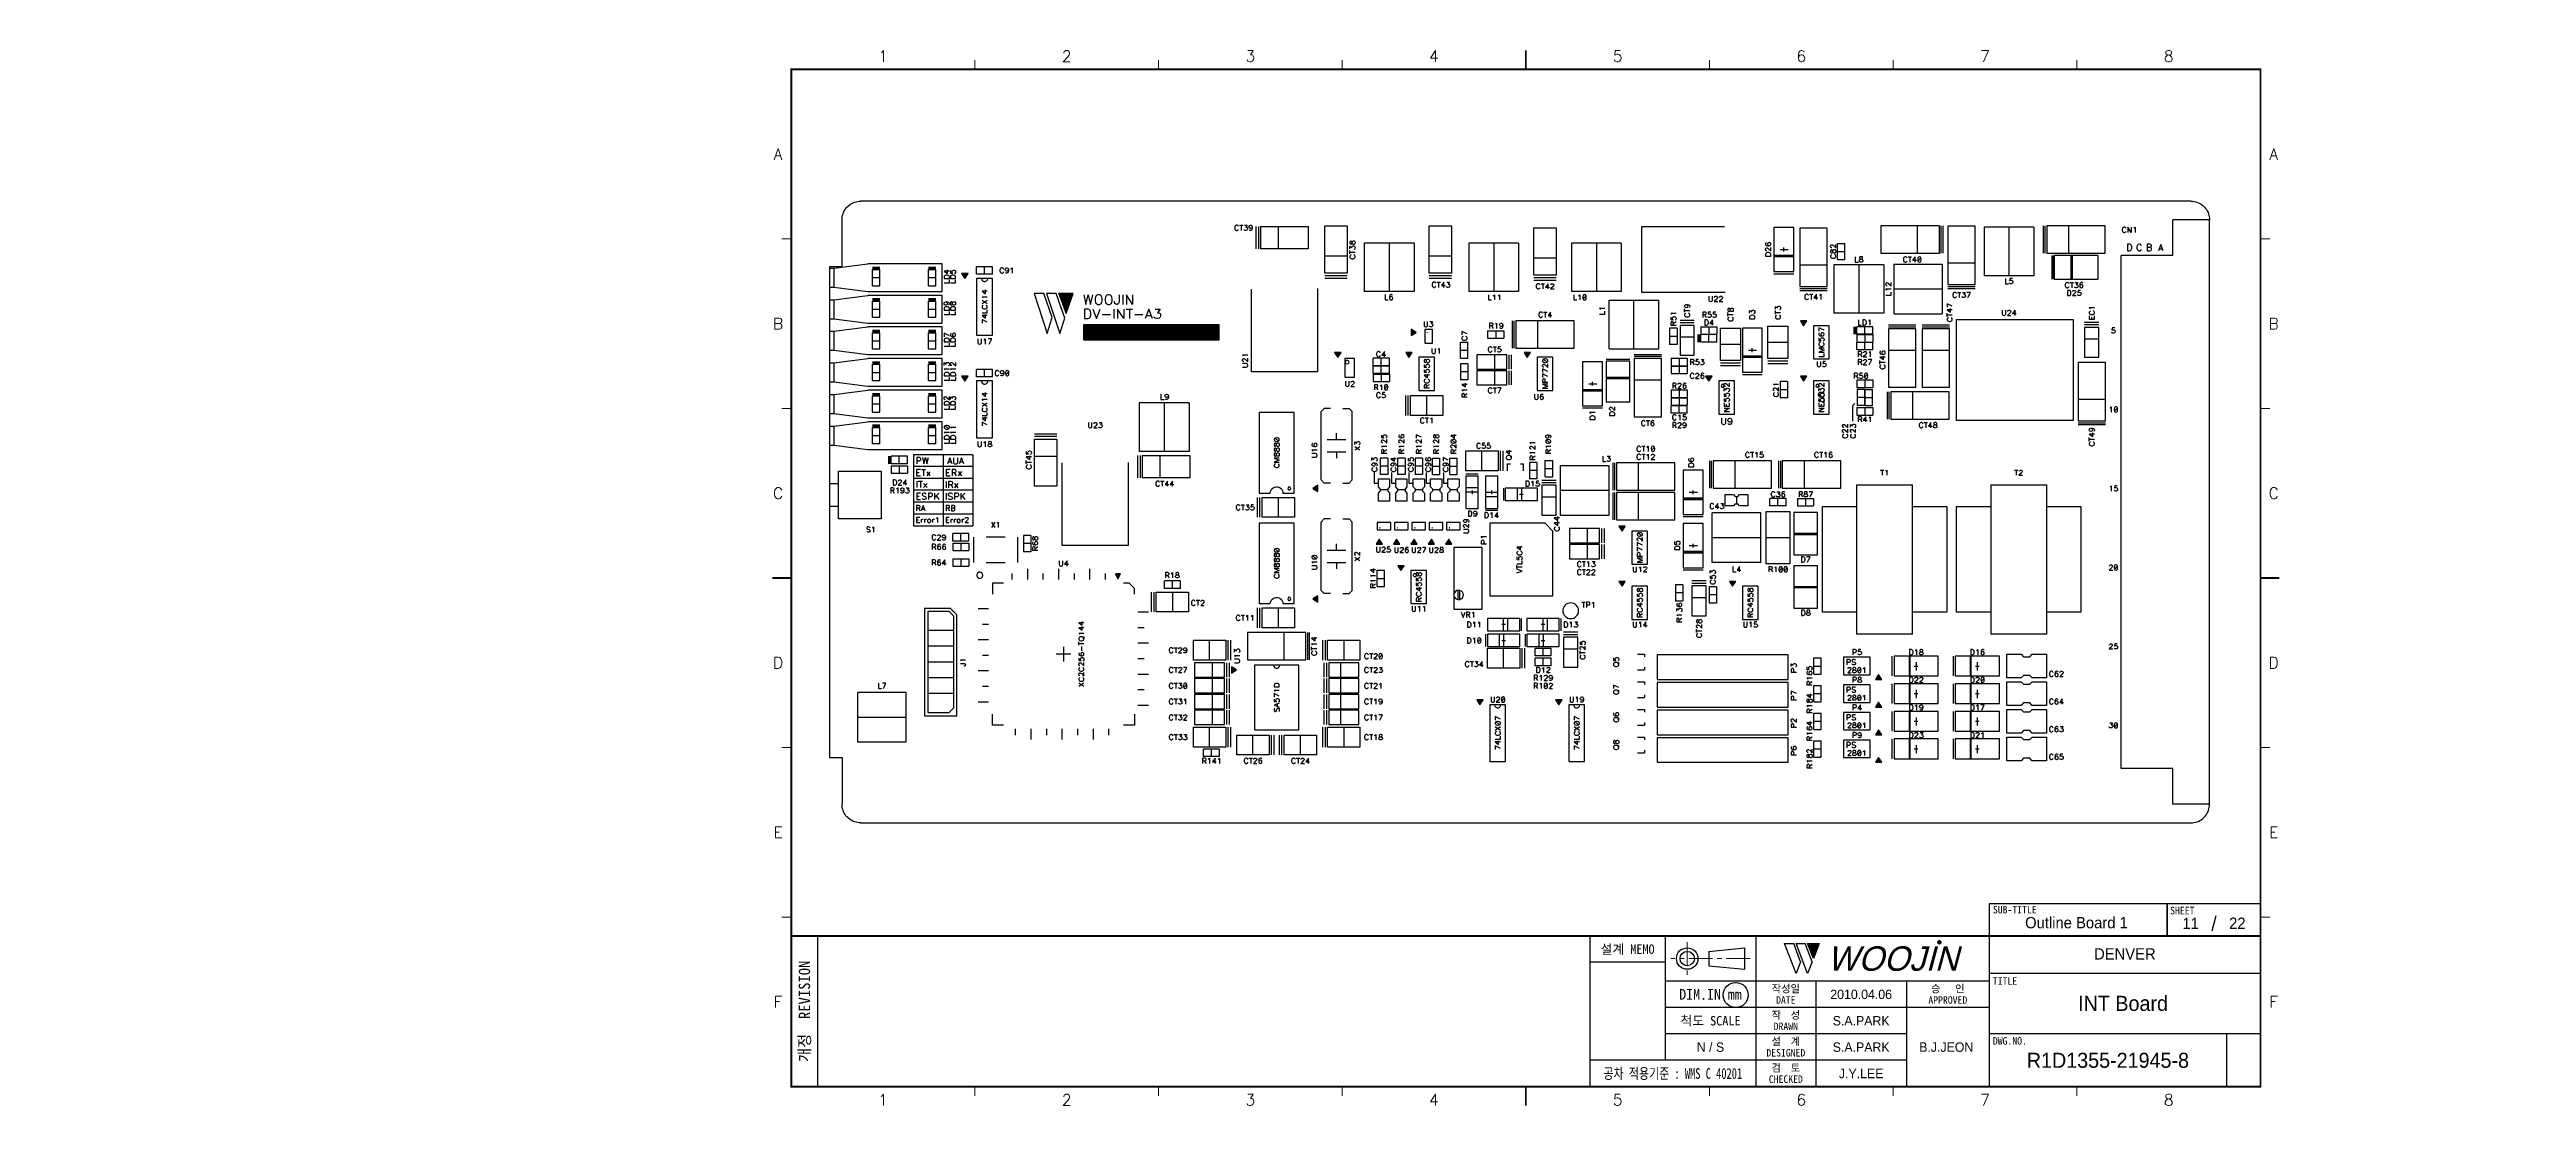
# Model space of a CAD drawing. Extents: x 295 to 953, y 10 to 290.
import ezdxf
from ezdxf.enums import TextEntityAlignment as Align

# ---------------------------------------------------------------- set-up
doc = ezdxf.new("R2010")
doc.units = 0
doc.header["$LTSCALE"] = 5
doc.header["$MEASUREMENT"] = 0
doc.linetypes.add('CENTER', pattern=[2, 1.25, -0.25, 0.25, -0.25])
doc.layers.get('0').update_dxf_attribs({"linetype": 'CONTINUOUS', "lineweight": 25})
for name, color, linetype, lineweight in [('2', 2, 'CENTER', 13), ('4', 4, 'CONTINUOUS', 18), ('6', 6, 'CONTINUOUS', 13)]:
    doc.layers.add(name, color=color, linetype=linetype, lineweight=lineweight)
for name, color, linetype in [('DV-INT-A3_TSK', 14, 'CONTINUOUS'), ('SHEET', 3, 'CONTINUOUS'), ('문자', 4, 'CONTINUOUS'), ('테두리', 3, 'CONTINUOUS')]:
    doc.layers.add(name, color=color, linetype=linetype)
doc.styles.add('MARK', font='ARLRDBD.TTF')
doc.styles.get("Standard").update_dxf_attribs({"font": 'simplex.shx'})
doc.styles.add('굴림', font='')
doc.styles.add('굴림체', font='')
doc.styles.get('굴림').set_extended_font_data('Gulim')
doc.styles.get('굴림체').set_extended_font_data('GulimChe')

msp = doc.modelspace()

# ---------------------------------------------------------------- texts
at = {"color": 4, "style": '굴림'}
for s, p in [('2010.04.06', (775.98, 39.5)), ('S.A.PARK', (775.98, 32.5)), ('S.A.PARK', (775.98, 25.5)), ('B.J.JEON', (798.57, 25.5)), ('J.Y.LEE', (775.98, 18.5))]:
    msp.add_text(s, height=2.5, dxfattribs=at).set_placement(p, align=Align.MIDDLE_CENTER)
at = {"layer": '4', "style": '굴림'}
for s, p in [('Outline Board 1', (833.13, 58.53)), ('11', (863.44, 58.33)), ('22', (875.83, 58.38)), ('DENVER', (845.98, 50.24))]:
    msp.add_text(s, height=3, dxfattribs=at).set_placement(p, align=Align.MIDDLE_CENTER)
at = {"layer": '6', "char_height": 3.5278, "width": 39.2183, "attachment_point": 4}
for insert in [(295.11, 181.28), (295.11, 173.63)]:
    msp.add_mtext('{\\f굴림|b0|i0|c129;\\C7;', dxfattribs=dict(at, insert=insert))
at = {"layer": '6', "color": 4, "char_height": 3, "attachment_point": 4, "style": '굴림체'}
for insert, width in [((905.28, 137.42), 36.962), ((952.58, 106.26), 52.2944), ((952.58, 102.14), 52.2944), ((573.67, 73.54), 36.962)]:
    msp.add_mtext('{\\f굴림|b0|i0|c129;\\C7;', dxfattribs=dict(at, insert=insert, width=width))
at = {"layer": '문자', "style": '굴림'}
for s, height, p in [('INT Board', 4, (845.5, 37.11)), ('N / S', 2.5, (735.98, 25.5)), ('R1D1355-21945-8', 4, (841.48, 22))]:
    msp.add_text(s, height=height, dxfattribs=at).set_placement(p, align=Align.MIDDLE_CENTER)

# ---------------------------------------------------------------- blocks, each defined once
blk = doc.blocks.new('B')
at = {"layer": '문자'}
blk.add_hatch(color=256, dxfattribs=at).paths.add_polyline_path([(13.79, 10), (15.31, 6), (16.84, 10)])
at = {"color": 4, "const_width": 0.6}
blk.add_lwpolyline([(48.46, 10.32, 1), (49.06, 10.32, 1)], format="xyb", close=True, dxfattribs=at)
at = {"layer": '문자'}
for p, q in [((10.73, 2), (7.68, 10)), ((7.68, 10), (10.09, 10)), ((11.94, 5.16), (10.09, 10)), ((10.73, 10), (13.15, 10)), ((13.79, 2), (10.73, 10)), ((14.99, 5.16), (13.15, 10)), ((13.79, 10), (16.84, 10)), ((15.31, 6), (13.79, 10)), ((16.84, 10), (15.31, 6)), ((11.94, 5.16), (10.73, 2)), ((14.99, 5.16), (13.79, 2))]:
    blk.add_line(p, q, dxfattribs=at)
at = {"layer": '문자', "style": 'MARK', "oblique": 15}
blk.add_text('WOOJIN', height=6.5, dxfattribs=at).set_placement((36.4, 6), align=Align.MIDDLE_CENTER)
blk = doc.blocks.new('C')
blk.add_line((15, 285), (15, 285))
at = {"layer": '2'}
for p, q in [((252.83, 53.35), (252.83, 44.65)), ((269.53, 49), (248.48, 49))]:
    blk.add_line(p, q, dxfattribs=at)
at = {"layer": 'SHEET'}
for p, q in [((393.14, 60.3), (392.07, 56.28)), ((22, 55), (22, 15)), ((227, 55), (227, 15)), ((247, 55), (247, 22)), ((271, 55), (271, 15)), ((271, 55), (271, 15)), ((333, 55), (333, 15)), ((247, 48), (227, 48)), ((333, 43), (247, 43)), ((287, 43), (287, 15)), ((311, 43), (311, 15)), ((405, 45), (333, 45)), ((333, 36), (247, 36)), ((311, 29), (247, 29)), ((405, 29), (333, 29)), ((396, 29), (396, 15)), ((311, 22), (227, 22))]:
    blk.add_line(p, q, dxfattribs=at)
at = {"layer": 'SHEET', "color": 4}
for p, q in [((258.53, 50.9), (268.03, 51.85)), ((258.53, 50.9), (258.53, 47.1)), ((258.53, 47.1), (268.03, 46.15)), ((268.03, 51.85), (268.03, 46.15))]:
    blk.add_line(p, q, dxfattribs=at)
at = {"layer": 'SHEET'}
for points in [[(333, 55), (380.19, 55), (380.19, 63.49), (333, 63.49)], [(380.19, 55), (405, 55), (405, 63.49), (380.19, 63.49)]]:
    blk.add_lwpolyline(points, close=True, dxfattribs=at)
at = {"layer": 'SHEET', "color": 4}
for radius in [2.85, 1.9]:
    blk.add_circle((252.83, 49), radius, dxfattribs=at)
at = {"layer": 'SHEET'}
blk.add_circle((265.7, 39.32), 3.32, dxfattribs=at)
at = {"layer": '테두리'}
blk.add_line((405, 285), (405, 15), dxfattribs=at)
for points, const_width in [([(210, 290), (210, 285)], 0.5), ([(15, 285), (15, 15), (405, 15), (405, 285), (15, 285)], 0.5), ([(63.75, 287.5), (63.75, 285)], 0.3), ([(112.5, 287.5), (112.5, 285)], 0.3), ([(161.25, 287.5), (161.25, 285)], 0.3), ([(258.75, 287.5), (258.75, 285)], 0.3), ([(307.5, 287.5), (307.5, 285)], 0.3), ([(356.25, 287.5), (356.25, 285)], 0.3), ([(12.5, 240), (15, 240)], 0.3), ([(407.5, 240), (405, 240)], 0.3), ([(12.5, 195), (15, 195)], 0.3), ([(407.5, 195), (405, 195)], 0.3), ([(10, 150), (15, 150)], 0.5), ([(410, 150), (405, 150)], 0.5), ([(12.5, 105), (15, 105)], 0.3), ([(407.5, 105), (405, 105)], 0.3), ([(12.5, 60), (15, 60)], 0.3), ([(407.5, 60), (405, 60)], 0.3), ([(15, 55), (405, 55)], 0.5), ([(63.75, 12.5), (63.75, 15)], 0.3), ([(112.5, 12.5), (112.5, 15)], 0.3), ([(161.25, 12.5), (161.25, 15)], 0.3), ([(210, 10), (210, 15)], 0.5), ([(258.75, 12.5), (258.75, 15)], 0.3), ([(307.5, 12.5), (307.5, 15)], 0.3), ([(356.25, 12.5), (356.25, 15)], 0.3)]:
    blk.add_lwpolyline(points, dxfattribs=dict(at, const_width=const_width))
blk.add_blockref('B', (271, 43))
at = {"layer": '문자'}
for s, p in [('1', (39.38, 288.5)), ('2', (88.12, 288.5)), ('3', (136.88, 288.5)), ('4', (185.62, 288.5)), ('5', (234.38, 288.5)), ('6', (283.12, 288.5)), ('7', (331.88, 288.5)), ('8', (380.62, 288.5)), ('A', (11.5, 262.5)), ('A', (408.5, 262.5)), ('B', (11.5, 217.5)), ('B', (408.5, 217.5)), ('C', (11.5, 172.5)), ('C', (408.5, 172.5)), ('D', (11.5, 127.5)), ('D', (408.5, 127.5)), ('E', (11.5, 82.5)), ('E', (408.5, 82.5)), ('F', (11.5, 37.5)), ('F', (408.5, 37.5)), ('1', (39.38, 11.5)), ('2', (88.12, 11.5)), ('3', (136.88, 11.5)), ('4', (185.62, 11.5)), ('5', (234.38, 11.5)), ('6', (283.12, 11.5)), ('7', (331.88, 11.5)), ('8', (380.62, 11.5))]:
    blk.add_text(s, height=3, dxfattribs=at).set_placement(p, align=Align.MIDDLE)
at = {"layer": '문자', "style": '굴림체'}
for s, height, p in [('SUB-TITLE', 2, (339.77, 61.98)), ('SHEET', 2, (384.24, 61.74)), ('설계 MEMO', 2.5, (237, 51.5)), ('DIM.IN mm', 2.85, (259, 39.5)), ('작성일', 2, (279, 41)), ('승   인', 2, (322, 41)), ('척도 SCALE', 2.5, (259, 32.5)), ('작  성', 2, (279, 34)), ('DATE', 2, (279, 38)), ('APPROVED', 2, (322, 38)), ('설  계', 2, (279, 27)), ('DRAWN', 2, (279, 31)), ('DESIGNED', 2, (279, 24)), ('검  토', 2, (279, 20)), ('CHECKED', 2, (279, 17))]:
    blk.add_text(s, height=height, dxfattribs=at).set_placement(p, align=Align.MIDDLE_CENTER)
blk.add_text('개정  REVISION', height=3, rotation=90, dxfattribs=at).set_placement((18.5, 35), align=Align.MIDDLE_CENTER)
for s, p in [('TITLE', (333.95, 42.05)), ('DWG.NO.', (333.95, 26.15))]:
    blk.add_text(s, height=2, dxfattribs=at).set_placement(p)
at = {"layer": '문자', "style": '굴림체', "width": 0.75}
blk.add_text('공차 적용기준 : WMS C 40201', height=2.85, dxfattribs=at).set_placement((249, 18.5), align=Align.MIDDLE_CENTER)

# ---------------------------------------------------------------- linework, layer by layer
msp.add_line((491.98, 15), (491.98, 15))
msp.add_line((491.98, 15), (491.98, 15))
at = {"layer": 'DV-INT-A3_TSK', "color": 7}
for p, q in [((508.81, 249.74), (509.19, 249.85)), ((509.19, 249.85), (509.6, 249.93)), ((509.6, 249.93), (510, 249.99)), ((510, 249.99), (510.41, 250)), ((863.51, 250), (510.41, 250)), ((863.51, 250), (863.92, 249.99)), ((863.92, 249.99), (864.32, 249.93)), ((864.32, 249.93), (864.73, 249.85)), ((864.73, 249.85), (865.12, 249.74)), ((505.46, 245.05), (505.48, 245.46)), ((505.46, 232.68), (505.46, 245.05)), ((505.48, 245.46), (505.53, 245.87)), ((505.53, 245.87), (505.61, 246.27)), ((505.61, 246.27), (505.73, 246.66)), ((505.73, 246.66), (505.88, 247.04)), ((505.88, 247.04), (506.06, 247.41)), ((506.06, 247.41), (506.27, 247.76)), ((506.27, 247.76), (506.5, 248.09)), ((506.5, 248.09), (506.77, 248.4)), ((506.77, 248.4), (507.06, 248.69)), ((507.06, 248.69), (507.37, 248.96)), ((507.37, 248.96), (507.7, 249.2)), ((507.7, 249.2), (508.06, 249.4)), ((508.06, 249.4), (508.42, 249.58)), ((508.42, 249.58), (508.81, 249.74)), ((609.77, 243.29), (609.7, 243.09)), ((609.84, 243.42), (609.77, 243.29)), ((609.97, 243.55), (609.84, 243.42)), ((610.1, 243.62), (609.97, 243.55)), ((610.37, 243.62), (610.1, 243.62)), ((610.5, 243.55), (610.37, 243.62)), ((610.63, 243.42), (610.5, 243.55)), ((610.7, 243.29), (610.63, 243.42)), ((610.97, 243.62), (611.9, 243.62)), ((611.43, 243.62), (611.43, 242.23)), ((612.29, 243.62), (613.02, 243.62)), ((613.02, 243.62), (612.62, 243.09)), ((613.49, 243.22), (613.56, 243.42)), ((613.56, 243.42), (613.68, 243.55)), ((613.68, 243.55), (613.89, 243.62)), ((613.89, 243.62), (613.95, 243.62)), ((613.95, 243.62), (614.15, 243.55)), ((614.15, 243.55), (614.28, 243.42)), ((614.28, 243.42), (614.35, 243.16)), ((615.33, 243.29), (615.33, 237.35)), ((615.99, 243.29), (615.99, 237.35)), ((616.65, 243.29), (629.2, 243.29)), ((616.65, 237.35), (616.65, 243.29)), ((621.27, 243.29), (621.27, 237.35)), ((629.2, 243.29), (629.2, 237.35)), ((633.58, 230.91), (633.58, 243.45)), ((633.58, 243.45), (639.51, 243.45)), ((639.51, 243.45), (639.51, 230.91)), ((661.34, 230.91), (661.34, 243.45)), ((661.34, 243.45), (667.28, 243.45)), ((667.28, 243.45), (667.28, 230.91)), ((717.73, 243.3), (739.68, 243.3)), ((717.73, 243.14), (717.73, 243.3)), ((796.75, 243.43), (781.24, 243.43)), ((781.24, 243.43), (781.24, 236.17)), ((790.97, 236.17), (790.97, 243.43)), ((796.75, 236.17), (796.75, 243.43)), ((797.24, 236.17), (797.24, 243.43)), ((797.74, 236.17), (797.74, 243.43)), ((798.98, 243.36), (798.98, 227.85)), ((806.24, 243.36), (798.98, 243.36)), ((806.24, 227.85), (806.24, 243.36)), ((824.25, 243.43), (824.25, 236.17)), ((824.75, 243.43), (824.75, 236.17)), ((840.75, 243.43), (825.24, 243.43)), ((825.24, 243.43), (825.24, 236.17)), ((831.02, 243.43), (831.02, 236.17)), ((840.75, 236.17), (840.75, 243.43)), ((868.46, 245.04), (858.67, 245.04)), ((858.67, 235.61), (858.67, 245.04)), ((865.12, 249.74), (865.5, 249.58)), ((865.5, 249.58), (865.87, 249.4)), ((865.87, 249.4), (866.22, 249.2)), ((866.22, 249.2), (866.55, 248.96)), ((866.55, 248.96), (866.86, 248.69)), ((866.86, 248.69), (867.15, 248.4)), ((867.15, 248.4), (867.42, 248.09)), ((867.42, 248.09), (867.66, 247.76)), ((867.66, 247.76), (867.86, 247.41)), ((867.86, 247.41), (868.05, 247.04)), ((868.05, 247.04), (868.19, 246.66)), ((868.19, 246.66), (868.31, 246.27)), ((868.31, 246.27), (868.39, 245.87)), ((868.39, 245.87), (868.44, 245.46)), ((868.44, 245.46), (868.46, 245.05)), ((868.46, 89.95), (868.46, 245.05)), ((609.7, 243.09), (609.7, 242.76)), ((609.7, 242.76), (609.77, 242.56)), ((609.77, 242.56), (609.84, 242.43)), ((609.84, 242.43), (609.97, 242.29)), ((609.97, 242.29), (610.1, 242.23)), ((610.1, 242.23), (610.37, 242.23)), ((610.37, 242.23), (610.5, 242.29)), ((610.5, 242.29), (610.63, 242.43)), ((610.63, 242.43), (610.7, 242.56)), ((612.23, 242.36), (612.16, 242.49)), ((612.29, 242.29), (612.23, 242.36)), ((612.49, 242.23), (612.29, 242.29)), ((612.69, 242.23), (612.49, 242.23)), ((612.62, 243.09), (612.82, 243.09)), ((612.89, 242.29), (612.69, 242.23)), ((612.82, 243.09), (612.96, 243.02)), ((613.02, 242.43), (612.89, 242.29)), ((612.96, 243.02), (613.02, 242.95)), ((613.02, 242.95), (613.09, 242.76)), ((613.09, 242.62), (613.02, 242.43)), ((613.09, 242.76), (613.09, 242.62)), ((613.49, 243.16), (613.49, 243.22)), ((613.56, 242.95), (613.49, 243.16)), ((613.68, 242.82), (613.56, 242.95)), ((613.62, 242.29), (613.56, 242.43)), ((613.82, 242.23), (613.62, 242.29)), ((613.89, 242.76), (613.68, 242.82)), ((613.95, 242.23), (613.82, 242.23)), ((613.95, 242.76), (613.89, 242.76)), ((614.15, 242.82), (613.95, 242.76)), ((614.15, 242.29), (613.95, 242.23)), ((614.28, 242.95), (614.15, 242.82)), ((614.28, 242.49), (614.15, 242.29)), ((614.35, 243.16), (614.28, 242.95)), ((614.35, 242.82), (614.28, 242.49)), ((614.35, 243.16), (614.35, 242.82)), ((629.2, 237.35), (616.65, 237.35)), ((640.33, 239.33), (640.26, 239.13)), ((640.26, 239.13), (640.26, 238.86)), ((640.26, 238.86), (640.33, 238.66)), ((640.26, 237.34), (640.26, 238.07)), ((640.26, 238.07), (640.8, 237.67)), ((640.26, 236.01), (640.26, 236.94)), ((640.47, 239.4), (640.33, 239.33)), ((640.33, 238.66), (640.47, 238.6)), ((640.6, 239.4), (640.47, 239.4)), ((640.47, 238.6), (640.6, 238.6)), ((640.73, 239.33), (640.6, 239.4)), ((640.6, 238.6), (640.73, 238.66)), ((640.8, 239.2), (640.73, 239.33)), ((640.73, 238.66), (640.8, 238.8)), ((640.86, 238.93), (640.8, 239.2)), ((640.8, 238.8), (640.86, 239.06)), ((640.8, 237.87), (640.86, 238)), ((640.8, 237.67), (640.8, 237.87)), ((640.86, 239.06), (640.93, 239.26)), ((640.93, 238.73), (640.86, 238.93)), ((640.86, 238), (640.93, 238.07)), ((640.93, 239.26), (641.06, 239.4)), ((641.06, 238.6), (640.93, 238.73)), ((640.93, 238.07), (641.13, 238.14)), ((641.06, 239.4), (641.19, 239.46)), ((641.19, 238.53), (641.06, 238.6)), ((641.13, 238.14), (641.26, 238.14)), ((641.19, 239.46), (641.4, 239.46)), ((641.4, 238.53), (641.19, 238.53)), ((641.26, 238.14), (641.46, 238.07)), ((641.4, 239.46), (641.53, 239.4)), ((641.53, 238.6), (641.4, 238.53)), ((641.53, 237.27), (641.4, 237.2)), ((641.46, 238.07), (641.59, 237.93)), ((641.53, 239.4), (641.59, 239.33)), ((641.59, 238.66), (641.53, 238.6)), ((641.59, 237.34), (641.53, 237.27)), ((641.59, 239.33), (641.66, 239.13)), ((641.66, 238.86), (641.59, 238.66)), ((641.59, 237.93), (641.66, 237.74)), ((641.66, 237.54), (641.59, 237.34)), ((641.66, 239.13), (641.66, 238.86)), ((641.66, 237.74), (641.66, 237.54)), ((644.09, 238.9), (644.09, 226.03)), ((657.29, 238.9), (644.09, 238.9)), ((650.69, 238.9), (650.69, 226.03)), ((657.29, 238.9), (657.29, 226.03)), ((671.86, 238.9), (671.86, 226.03)), ((685.05, 238.9), (671.86, 238.9)), ((678.45, 238.9), (678.45, 226.03)), ((685.05, 238.9), (685.05, 226.03)), ((689.11, 230.38), (689.11, 242.93)), ((689.11, 242.93), (695.04, 242.93)), ((695.04, 242.93), (695.04, 230.38)), ((699.1, 238.9), (699.1, 226.03)), ((712.3, 238.9), (699.1, 238.9)), ((705.69, 238.9), (705.69, 226.03)), ((712.3, 238.9), (712.3, 226.03)), ((717.73, 225.81), (717.73, 243.14)), ((750.66, 238.91), (750.59, 238.71)), ((750.59, 238.71), (750.59, 238.58)), ((750.59, 238.58), (750.66, 238.37)), ((750.59, 237.38), (750.66, 237.51)), ((750.59, 237.11), (750.59, 237.38)), ((750.66, 236.98), (750.59, 237.11)), ((750.79, 238.97), (750.66, 238.91)), ((750.66, 238.37), (750.85, 238.24)), ((750.66, 237.51), (750.72, 237.58)), ((750.72, 236.91), (750.66, 236.98)), ((750.72, 237.58), (750.85, 237.64)), ((750.85, 236.84), (750.72, 236.91)), ((750.85, 238.24), (751.19, 238.18)), ((750.85, 237.64), (750.99, 237.64)), ((750.92, 236.84), (750.85, 236.84)), ((750.99, 237.64), (751.12, 237.58)), ((751.19, 238.84), (751.12, 238.64)), ((751.12, 238.64), (751.12, 238.58)), ((751.12, 238.58), (751.19, 238.37)), ((751.12, 237.58), (751.32, 237.44)), ((751.32, 238.97), (751.19, 238.84)), ((751.19, 238.37), (751.32, 238.24)), ((751.19, 238.18), (751.52, 238.18)), ((751.52, 239.04), (751.32, 238.97)), ((751.32, 238.24), (751.52, 238.18)), ((751.32, 237.44), (751.99, 236.78)), ((751.59, 239.04), (751.52, 239.04)), ((751.52, 238.18), (751.79, 238.24)), ((751.79, 238.97), (751.59, 239.04)), ((751.92, 238.84), (751.79, 238.97)), ((751.79, 238.24), (751.92, 238.37)), ((751.99, 238.64), (751.92, 238.84)), ((751.92, 238.37), (751.99, 238.58)), ((751.99, 238.58), (751.99, 238.64)), ((751.99, 236.78), (751.99, 237.71)), ((752.83, 243.03), (752.83, 231.32)), ((758.1, 243.03), (752.83, 243.03)), ((754.47, 237.18), (756.62, 237.18)), ((755.46, 236.68), (755.46, 237.67)), ((758.1, 231.32), (758.1, 243.03)), ((759.69, 242.84), (759.69, 227.33)), ((766.95, 242.84), (759.69, 242.84)), ((766.95, 227.33), (766.95, 242.84)), ((767.88, 238.19), (767.94, 238.32)), ((767.88, 237.92), (767.88, 238.19)), ((767.94, 237.79), (767.88, 237.92)), ((767.94, 237.05), (767.88, 236.85)), ((767.88, 236.85), (767.88, 236.59)), ((767.94, 238.32), (768.01, 238.39)), ((768.01, 237.72), (767.94, 237.79)), ((768.08, 237.12), (767.94, 237.05)), ((768.01, 238.39), (768.14, 238.45)), ((768.14, 237.65), (768.01, 237.72)), ((768.21, 237.12), (768.08, 237.12)), ((768.14, 238.45), (768.27, 238.45)), ((768.21, 237.65), (768.14, 237.65)), ((768.34, 237.05), (768.21, 237.12)), ((768.27, 238.45), (768.41, 238.39)), ((768.41, 236.92), (768.34, 237.05)), ((768.41, 238.39), (768.61, 238.25)), ((768.48, 236.66), (768.41, 236.92)), ((768.41, 236.52), (768.48, 236.79)), ((768.48, 236.79), (768.54, 236.99)), ((768.54, 236.99), (768.68, 237.12)), ((768.61, 238.25), (769.28, 237.59)), ((768.68, 237.12), (768.81, 237.19)), ((768.81, 237.19), (769.01, 237.19)), ((769.01, 237.19), (769.14, 237.12)), ((769.14, 237.12), (769.21, 237.05)), ((769.21, 237.05), (769.28, 236.85)), ((769.28, 237.59), (769.28, 238.52)), ((769.28, 236.85), (769.28, 236.59)), ((769.67, 234.51), (769.67, 238.8)), ((769.67, 238.8), (771.65, 238.8)), ((771.65, 234.51), (771.65, 238.8)), ((808.59, 243.09), (808.59, 230.22)), ((821.78, 243.09), (808.59, 243.09)), ((815.18, 243.09), (815.18, 230.22)), ((821.78, 243.09), (821.78, 230.22)), ((845.35, 242.77), (845.28, 242.57)), ((845.28, 242.57), (845.28, 242.23)), ((845.28, 242.23), (845.35, 242.04)), ((845.41, 242.9), (845.35, 242.77)), ((845.35, 242.04), (845.41, 241.9)), ((845.54, 243.03), (845.41, 242.9)), ((845.41, 241.9), (845.54, 241.77)), ((845.68, 243.1), (845.54, 243.03)), ((845.54, 241.77), (845.68, 241.7)), ((845.95, 243.1), (845.68, 243.1)), ((845.68, 241.7), (845.95, 241.7)), ((846.08, 243.03), (845.95, 243.1)), ((845.95, 241.7), (846.08, 241.77)), ((846.21, 242.9), (846.08, 243.03)), ((846.08, 241.77), (846.21, 241.9)), ((846.28, 242.77), (846.21, 242.9)), ((846.21, 241.9), (846.28, 242.04)), ((846.65, 238.6), (846.65, 236.87)), ((847.22, 238.6), (846.65, 238.6)), ((846.65, 236.87), (847.22, 236.87)), ((847.68, 241.7), (846.74, 243.1)), ((846.74, 243.1), (846.74, 241.7)), ((847.47, 238.52), (847.22, 238.6)), ((847.22, 236.87), (847.47, 236.95)), ((847.64, 238.35), (847.47, 238.52)), ((847.47, 236.95), (847.64, 237.11)), ((847.72, 238.19), (847.64, 238.35)), ((847.64, 237.11), (847.72, 237.28)), ((847.68, 243.1), (847.68, 241.7)), ((847.8, 237.94), (847.72, 238.19)), ((847.72, 237.28), (847.8, 237.52)), ((847.8, 237.52), (847.8, 237.94)), ((848.34, 242.83), (848.47, 242.9)), ((848.47, 242.9), (848.67, 243.1)), ((848.67, 243.1), (848.67, 241.7)), ((849.27, 238.19), (849.19, 237.94)), ((849.19, 237.94), (849.19, 237.52)), ((849.19, 237.52), (849.27, 237.28)), ((849.35, 238.35), (849.27, 238.19)), ((849.27, 237.28), (849.35, 237.11)), ((849.51, 238.52), (849.35, 238.35)), ((849.35, 237.11), (849.51, 236.95)), ((849.68, 238.6), (849.51, 238.52)), ((849.51, 236.95), (849.68, 236.87)), ((850.01, 238.6), (849.68, 238.6)), ((849.68, 236.87), (850.01, 236.87)), ((850.17, 238.52), (850.01, 238.6)), ((850.01, 236.87), (850.17, 236.95)), ((850.34, 238.35), (850.17, 238.52)), ((850.17, 236.95), (850.34, 237.11)), ((850.42, 238.19), (850.34, 238.35)), ((850.34, 237.11), (850.42, 237.28)), ((851.88, 238.6), (851.88, 236.87)), ((852.63, 238.6), (851.88, 238.6)), ((851.88, 237.77), (852.63, 237.77)), ((851.88, 236.87), (852.63, 236.87)), ((852.88, 238.52), (852.63, 238.6)), ((852.63, 237.77), (852.88, 237.85)), ((852.88, 237.69), (852.63, 237.77)), ((852.63, 236.87), (852.88, 236.95)), ((852.96, 238.43), (852.88, 238.52)), ((852.88, 237.85), (852.96, 237.94)), ((852.96, 237.61), (852.88, 237.69)), ((852.88, 236.95), (852.96, 237.03)), ((853.04, 238.27), (852.96, 238.43)), ((852.96, 237.94), (853.04, 238.1)), ((853.04, 237.44), (852.96, 237.61)), ((852.96, 237.03), (853.04, 237.2)), ((853.04, 238.1), (853.04, 238.27)), ((853.04, 237.2), (853.04, 237.44)), ((855.53, 238.49), (854.9, 236.84)), ((855.13, 237.39), (855.92, 237.39)), ((856.16, 236.84), (855.53, 238.49)), ((502.16, 232.68), (502.16, 102.33)), ((502.16, 232.68), (505.46, 232.68)), ((502.16, 232.23), (503.31, 232.23)), ((503.31, 232.23), (512.32, 233.38)), ((503.31, 232.23), (503.31, 227.2)), ((532.06, 233.38), (512.32, 233.38)), ((513.55, 232.52), (515.53, 232.52)), ((513.55, 232.19), (515.53, 232.19)), ((513.55, 227.57), (513.55, 231.86)), ((513.55, 231.86), (515.53, 231.86)), ((515.53, 227.57), (515.53, 231.86)), ((528.39, 232.52), (530.38, 232.52)), ((528.39, 232.19), (530.38, 232.19)), ((528.39, 227.57), (528.39, 231.86)), ((528.39, 231.86), (530.38, 231.86)), ((530.38, 227.57), (530.38, 231.86)), ((532.06, 226.05), (532.06, 233.38)), ((533.95, 231.45), (532.55, 231.45)), ((532.55, 231.45), (533.48, 230.78)), ((532.75, 230.25), (532.61, 230.11)), ((532.88, 230.31), (532.75, 230.25)), ((533.08, 230.38), (532.88, 230.31)), ((533.41, 230.38), (533.08, 230.38)), ((533.62, 230.31), (533.41, 230.38)), ((533.48, 230.78), (533.48, 231.78)), ((533.75, 230.25), (533.62, 230.31)), ((533.88, 230.11), (533.75, 230.25)), ((534.23, 231.58), (534.23, 230.91)), ((534.23, 230.91), (534.83, 230.85)), ((534.42, 230.25), (534.29, 230.11)), ((534.56, 230.31), (534.42, 230.25)), ((534.76, 230.38), (534.56, 230.31)), ((534.69, 231.31), (534.76, 231.51)), ((534.69, 231.12), (534.69, 231.31)), ((534.76, 230.91), (534.69, 231.12)), ((534.76, 231.51), (534.89, 231.65)), ((534.83, 230.85), (534.76, 230.91)), ((535.09, 230.38), (534.76, 230.38)), ((534.89, 231.65), (535.09, 231.71)), ((535.09, 231.71), (535.23, 231.71)), ((535.29, 230.31), (535.09, 230.38)), ((535.23, 231.71), (535.43, 231.65)), ((535.43, 230.25), (535.29, 230.31)), ((535.49, 230.85), (535.36, 230.78)), ((535.43, 231.65), (535.56, 231.51)), ((535.56, 230.11), (535.43, 230.25)), ((535.56, 230.91), (535.49, 230.85)), ((535.56, 231.51), (535.62, 231.31)), ((535.62, 231.12), (535.56, 230.91)), ((535.62, 231.31), (535.62, 231.12)), ((537.2, 230.79), (538.06, 229.51)), ((538.91, 230.79), (537.2, 230.79)), ((537.41, 230.67), (537.41, 230.68)), ((537.51, 230.52), (537.51, 230.68)), ((537.61, 230.36), (537.61, 230.68)), ((537.71, 230.22), (537.71, 230.68)), ((537.81, 230.07), (537.81, 230.68)), ((537.91, 229.92), (537.91, 230.68)), ((538.01, 229.77), (538.01, 230.68)), ((538.06, 229.51), (538.91, 230.79)), ((538.11, 229.78), (538.11, 230.68)), ((538.21, 229.93), (538.21, 230.68)), ((538.31, 230.08), (538.31, 230.68)), ((538.41, 230.23), (538.41, 230.68)), ((538.51, 230.38), (538.51, 230.68)), ((538.61, 230.53), (538.61, 230.68)), ((545.44, 232.62), (541.15, 232.62)), ((541.15, 230.63), (541.15, 232.62)), ((545.44, 230.63), (541.15, 230.63)), ((543.29, 230.63), (543.29, 232.62)), ((545.44, 230.63), (545.44, 232.62)), ((547.43, 231.98), (547.37, 231.78)), ((547.37, 231.78), (547.37, 231.45)), ((547.37, 231.45), (547.43, 231.25)), ((547.5, 232.11), (547.43, 231.98)), ((547.43, 231.25), (547.5, 231.11)), ((547.63, 232.24), (547.5, 232.11)), ((547.5, 231.11), (547.63, 230.98)), ((547.76, 232.31), (547.63, 232.24)), ((547.63, 230.98), (547.76, 230.91)), ((548.03, 232.31), (547.76, 232.31)), ((547.76, 230.91), (548.03, 230.91)), ((548.16, 232.24), (548.03, 232.31)), ((548.03, 230.91), (548.16, 230.98)), ((548.3, 232.11), (548.16, 232.24)), ((548.16, 230.98), (548.3, 231.11)), ((548.36, 231.98), (548.3, 232.11)), ((548.3, 231.11), (548.36, 231.25)), ((548.76, 231.91), (548.83, 232.11)), ((548.76, 231.84), (548.76, 231.91)), ((548.83, 231.64), (548.76, 231.84)), ((548.83, 232.11), (548.96, 232.24)), ((548.96, 231.51), (548.83, 231.64)), ((548.9, 230.98), (548.83, 231.11)), ((549.1, 230.91), (548.9, 230.98)), ((548.96, 232.24), (549.16, 232.31)), ((549.16, 231.45), (548.96, 231.51)), ((549.23, 230.91), (549.1, 230.91)), ((549.16, 232.31), (549.23, 232.31)), ((549.23, 231.45), (549.16, 231.45)), ((549.23, 232.31), (549.43, 232.24)), ((549.43, 231.51), (549.23, 231.45)), ((549.43, 230.98), (549.23, 230.91)), ((549.43, 232.24), (549.56, 232.11)), ((549.56, 231.64), (549.43, 231.51)), ((549.56, 231.18), (549.43, 230.98)), ((549.56, 232.11), (549.63, 231.84)), ((549.63, 231.84), (549.56, 231.64)), ((549.63, 231.51), (549.56, 231.18)), ((549.63, 231.84), (549.63, 231.51)), ((550.3, 232.05), (550.43, 232.11)), ((550.43, 232.11), (550.63, 232.31)), ((550.63, 232.31), (550.63, 230.91)), ((633.58, 235.53), (639.51, 235.53)), ((639.51, 230.91), (633.58, 230.91)), ((633.58, 230.25), (639.51, 230.25)), ((640.26, 236.48), (641.66, 236.48)), ((640.33, 235.54), (640.26, 235.42)), ((640.26, 235.42), (640.26, 235.15)), ((640.26, 235.15), (640.33, 235.02)), ((640.47, 235.68), (640.33, 235.54)), ((640.33, 235.02), (640.47, 234.88)), ((640.6, 235.75), (640.47, 235.68)), ((640.47, 234.88), (640.6, 234.82)), ((640.6, 234.82), (640.8, 234.75)), ((640.8, 234.75), (641.13, 234.75)), ((641.13, 234.75), (641.33, 234.82)), ((641.46, 235.68), (641.33, 235.75)), ((641.33, 234.82), (641.46, 234.88)), ((641.59, 235.54), (641.46, 235.68)), ((641.46, 234.88), (641.59, 235.02)), ((641.66, 235.42), (641.59, 235.54)), ((641.59, 235.02), (641.66, 235.15)), ((641.66, 235.15), (641.66, 235.42)), ((661.34, 235.53), (667.28, 235.53)), ((667.28, 230.91), (661.34, 230.91)), ((661.34, 230.25), (667.28, 230.25)), ((689.11, 235), (695.04, 235)), ((695.04, 230.38), (689.11, 230.38)), ((750.66, 236.11), (750.59, 235.91)), ((750.59, 235.91), (750.59, 235.44)), ((750.59, 235.44), (751.99, 235.44)), ((750.79, 236.24), (750.66, 236.11)), ((750.92, 236.31), (750.79, 236.24)), ((751.12, 236.38), (750.92, 236.31)), ((751.45, 236.38), (751.12, 236.38)), ((751.65, 236.31), (751.45, 236.38)), ((751.79, 236.24), (751.65, 236.31)), ((751.92, 236.11), (751.79, 236.24)), ((751.99, 235.91), (751.92, 236.11)), ((751.99, 235.44), (751.99, 235.91)), ((752.83, 231.32), (758.1, 231.32)), ((752.83, 230.74), (758.1, 230.74)), ((752.93, 235.59), (752.93, 235.3)), ((758, 235.59), (752.93, 235.59)), ((752.93, 235.3), (758, 235.3)), ((753.04, 235.41), (753.04, 235.48)), ((753.14, 235.41), (753.14, 235.48)), ((753.25, 235.41), (753.25, 235.48)), ((753.35, 235.41), (753.35, 235.48)), ((753.45, 235.41), (753.45, 235.48)), ((753.56, 235.41), (753.56, 235.48)), ((753.66, 235.41), (753.66, 235.48)), ((753.76, 235.41), (753.76, 235.48)), ((753.87, 235.41), (753.87, 235.48)), ((753.97, 235.41), (753.97, 235.48)), ((754.07, 235.41), (754.07, 235.48)), ((754.18, 235.41), (754.18, 235.48)), ((754.28, 235.41), (754.28, 235.48)), ((754.38, 235.41), (754.38, 235.48)), ((754.49, 235.41), (754.49, 235.48)), ((754.59, 235.41), (754.59, 235.48)), ((754.69, 235.41), (754.69, 235.48)), ((754.8, 235.41), (754.8, 235.48)), ((754.9, 235.41), (754.9, 235.48)), ((755, 235.41), (755, 235.48)), ((755.11, 235.41), (755.11, 235.48)), ((755.21, 235.41), (755.21, 235.48)), ((755.31, 235.41), (755.31, 235.48)), ((755.42, 235.41), (755.42, 235.48)), ((755.52, 235.41), (755.52, 235.48)), ((755.62, 235.41), (755.62, 235.48)), ((755.73, 235.41), (755.73, 235.48)), ((755.83, 235.41), (755.83, 235.48)), ((755.93, 235.41), (755.93, 235.48)), ((756.04, 235.41), (756.04, 235.48)), ((756.14, 235.41), (756.14, 235.48)), ((756.24, 235.41), (756.24, 235.48)), ((756.34, 235.41), (756.34, 235.48)), ((756.45, 235.41), (756.45, 235.48)), ((756.55, 235.41), (756.55, 235.48)), ((756.65, 235.41), (756.65, 235.48)), ((756.76, 235.41), (756.76, 235.48)), ((756.86, 235.41), (756.86, 235.48)), ((756.96, 235.41), (756.96, 235.48)), ((757.07, 235.41), (757.07, 235.48)), ((757.17, 235.41), (757.17, 235.48)), ((757.27, 235.41), (757.27, 235.48)), ((757.38, 235.41), (757.38, 235.48)), ((757.48, 235.41), (757.48, 235.48)), ((757.58, 235.41), (757.58, 235.48)), ((757.69, 235.41), (757.69, 235.48)), ((757.79, 235.41), (757.79, 235.48)), ((757.89, 235.41), (757.89, 235.48)), ((758, 235.3), (758, 235.59)), ((759.69, 233.1), (766.95, 233.1)), ((767.88, 236.59), (767.94, 236.39)), ((767.94, 235.65), (767.88, 235.52)), ((767.88, 235.52), (767.88, 235.26)), ((767.88, 235.26), (767.94, 235.12)), ((767.94, 236.39), (768.08, 236.32)), ((768.08, 235.79), (767.94, 235.65)), ((767.94, 235.12), (768.08, 234.99)), ((768.08, 236.32), (768.21, 236.32)), ((768.21, 235.86), (768.08, 235.79)), ((768.08, 234.99), (768.21, 234.92)), ((768.21, 236.32), (768.34, 236.39)), ((768.21, 234.92), (768.41, 234.86)), ((768.34, 236.39), (768.41, 236.52)), ((768.41, 234.86), (768.74, 234.86)), ((768.54, 236.45), (768.48, 236.66)), ((768.68, 236.32), (768.54, 236.45)), ((768.81, 236.25), (768.68, 236.32)), ((768.74, 234.86), (768.94, 234.92)), ((768.77, 233.14), (768.77, 220.26)), ((781.97, 233.14), (768.77, 233.14)), ((769.01, 236.25), (768.81, 236.25)), ((769.07, 235.79), (768.94, 235.86)), ((768.94, 234.92), (769.07, 234.99)), ((769.14, 236.32), (769.01, 236.25)), ((769.21, 235.65), (769.07, 235.79)), ((769.07, 234.99), (769.21, 235.12)), ((769.21, 236.39), (769.14, 236.32)), ((769.28, 236.59), (769.21, 236.39)), ((769.28, 235.52), (769.21, 235.65)), ((769.21, 235.12), (769.28, 235.26)), ((769.28, 235.26), (769.28, 235.52)), ((769.67, 236.66), (771.65, 236.66)), ((769.67, 234.51), (771.65, 234.51)), ((774.43, 235.26), (774.43, 233.85)), ((774.43, 233.85), (775.24, 233.85)), ((775.37, 233.14), (775.37, 220.26)), ((775.51, 234.32), (775.57, 234.46)), ((775.51, 234.12), (775.51, 234.32)), ((775.57, 233.99), (775.51, 234.12)), ((775.64, 235.2), (775.57, 235.06)), ((775.57, 235.06), (775.57, 234.93)), ((775.57, 234.93), (775.64, 234.79)), ((775.57, 234.46), (775.71, 234.59)), ((775.64, 233.92), (775.57, 233.99)), ((775.84, 235.26), (775.64, 235.2)), ((775.64, 234.79), (775.78, 234.72)), ((775.84, 233.85), (775.64, 233.92)), ((775.71, 234.59), (775.91, 234.66)), ((775.78, 234.72), (776.04, 234.66)), ((776.11, 235.26), (775.84, 235.26)), ((776.11, 233.85), (775.84, 233.85)), ((775.91, 234.66), (776.18, 234.72)), ((776.04, 234.66), (776.25, 234.59)), ((776.31, 235.2), (776.11, 235.26)), ((776.31, 233.92), (776.11, 233.85)), ((776.18, 234.72), (776.31, 234.79)), ((776.25, 234.59), (776.38, 234.46)), ((776.38, 235.06), (776.31, 235.2)), ((776.31, 234.79), (776.38, 234.93)), ((776.38, 233.99), (776.31, 233.92)), ((776.38, 234.93), (776.38, 235.06)), ((776.38, 234.46), (776.45, 234.32)), ((776.45, 234.12), (776.38, 233.99)), ((776.45, 234.32), (776.45, 234.12)), ((781.24, 236.17), (796.75, 236.17)), ((781.97, 233.14), (781.97, 220.26)), ((784.65, 233.3), (797.52, 233.3)), ((784.65, 233.3), (784.65, 220.1)), ((787.26, 234.9), (787.19, 234.71)), ((787.19, 234.71), (787.19, 234.38)), ((787.19, 234.38), (787.26, 234.17)), ((787.33, 235.04), (787.26, 234.9)), ((787.26, 234.17), (787.33, 234.04)), ((787.46, 235.17), (787.33, 235.04)), ((787.33, 234.04), (787.46, 233.91)), ((787.59, 235.24), (787.46, 235.17)), ((787.46, 233.91), (787.59, 233.84)), ((787.86, 235.24), (787.59, 235.24)), ((787.59, 233.84), (787.86, 233.84)), ((787.99, 235.17), (787.86, 235.24)), ((787.86, 233.84), (787.99, 233.91)), ((788.12, 235.04), (787.99, 235.17)), ((787.99, 233.91), (788.12, 234.04)), ((788.19, 234.9), (788.12, 235.04)), ((788.12, 234.04), (788.19, 234.17)), ((788.45, 235.24), (789.38, 235.24)), ((788.92, 235.24), (788.92, 233.84)), ((790.31, 235.24), (789.65, 234.31)), ((789.65, 234.31), (790.65, 234.31)), ((790.31, 233.84), (790.31, 235.24)), ((791.04, 234.97), (790.98, 234.64)), ((790.98, 234.64), (790.98, 234.44)), ((790.98, 234.44), (791.04, 234.11)), ((791.17, 235.17), (791.04, 234.97)), ((791.84, 234.97), (791.04, 234.11)), ((791.04, 234.11), (791.17, 233.91)), ((791.38, 235.24), (791.17, 235.17)), ((791.17, 233.91), (791.38, 233.84)), ((791.5, 235.24), (791.38, 235.24)), ((791.38, 233.84), (791.5, 233.84)), ((791.71, 235.17), (791.5, 235.24)), ((791.5, 233.84), (791.71, 233.91)), ((791.84, 234.97), (791.71, 235.17)), ((791.71, 233.91), (791.84, 234.11)), ((791.9, 234.64), (791.84, 234.97)), ((791.84, 234.11), (791.9, 234.44)), ((791.9, 234.44), (791.9, 234.64)), ((797.52, 233.3), (797.52, 220.1)), ((798.98, 233.63), (806.24, 233.63)), ((821.78, 230.22), (808.59, 230.22)), ((825.24, 236.17), (840.75, 236.17)), ((826.56, 235.6), (826.56, 229.33)), ((826.89, 235.6), (826.89, 229.33)), ((838.77, 235.6), (827.22, 235.6)), ((827.22, 235.6), (827.22, 229.33)), ((831.68, 235.6), (831.68, 229.33)), ((832.01, 235.6), (832.01, 229.33)), ((838.77, 235.6), (838.77, 229.33)), ((845.04, 99.4), (845.04, 235.61)), ((858.67, 235.61), (845.04, 235.61)), ((502.16, 227.2), (503.31, 227.2)), ((502.16, 223.85), (503.31, 223.85)), ((503.31, 227.2), (512.32, 226.05)), ((503.31, 223.85), (512.32, 225)), ((503.31, 223.85), (503.31, 218.82)), ((512.32, 226.05), (532.06, 226.05)), ((532.06, 225), (512.32, 225)), ((513.55, 229.72), (515.53, 229.72)), ((513.55, 227.57), (515.53, 227.57)), ((513.55, 224.14), (515.53, 224.14)), ((513.55, 223.81), (515.53, 223.81)), ((528.39, 229.72), (530.38, 229.72)), ((528.39, 227.57), (530.38, 227.57)), ((528.39, 224.14), (530.38, 224.14)), ((528.39, 223.81), (530.38, 223.81)), ((532.06, 217.67), (532.06, 225)), ((532.61, 230.11), (532.55, 229.92)), ((532.55, 229.92), (532.55, 229.45)), ((532.55, 229.45), (533.95, 229.45)), ((532.55, 228.32), (533.95, 228.32)), ((533.95, 229.92), (533.88, 230.11)), ((533.95, 229.45), (533.95, 229.92)), ((533.95, 228.32), (533.95, 229.12)), ((534.29, 230.11), (534.23, 229.92)), ((534.23, 229.92), (534.23, 229.45)), ((534.23, 229.45), (535.62, 229.45)), ((534.23, 228.32), (535.62, 228.32)), ((535.62, 229.92), (535.56, 230.11)), ((535.62, 229.45), (535.62, 229.92)), ((535.62, 228.32), (535.62, 229.12)), ((541.2, 229.53), (541.2, 221.99)), ((545.39, 229.53), (541.2, 229.53)), ((542.45, 229.53), (542.54, 229.17)), ((542.54, 229.17), (542.77, 228.87)), ((544.01, 226.11), (542.63, 226.11)), ((542.63, 226.11), (543.55, 225.45)), ((542.82, 224.46), (542.63, 224.66)), ((542.63, 224.66), (544.01, 224.66)), ((542.63, 223.73), (544.01, 222.81)), ((542.63, 222.81), (544.01, 223.73)), ((542.77, 228.87), (543.11, 228.71)), ((542.89, 224.33), (542.82, 224.46)), ((543.11, 228.71), (543.48, 228.71)), ((543.48, 228.71), (543.82, 228.87)), ((543.55, 225.45), (543.55, 226.44)), ((543.82, 228.87), (544.05, 229.17)), ((544.05, 229.17), (544.13, 229.53)), ((545.39, 214.44), (545.39, 229.53)), ((556.43, 225.49), (559.95, 214.93)), ((559.07, 225.49), (556.43, 225.49)), ((561.25, 219.12), (559.07, 225.49)), ((559.78, 225.49), (563.3, 214.93)), ((562.34, 225.49), (559.78, 225.49)), ((564.6, 218.99), (562.34, 225.49)), ((562.97, 225.53), (564.98, 220.16)), ((566.83, 225.53), (562.97, 225.53)), ((563.05, 225.3), (563.05, 225.53)), ((563.3, 224.63), (563.3, 225.53)), ((563.56, 223.96), (563.56, 225.53)), ((563.81, 223.29), (563.81, 225.53)), ((564.06, 222.62), (564.06, 225.53)), ((564.31, 221.95), (564.31, 225.53)), ((564.56, 221.28), (564.56, 225.53)), ((564.81, 220.61), (564.81, 225.53)), ((564.98, 220.16), (566.83, 225.53)), ((565.07, 220.41), (565.07, 225.53)), ((565.32, 221.14), (565.32, 225.53)), ((565.57, 221.87), (565.57, 225.53)), ((565.82, 222.6), (565.82, 225.53)), ((566.07, 223.33), (566.07, 225.53)), ((566.32, 224.06), (566.32, 225.53)), ((566.57, 224.8), (566.57, 225.53)), ((569.63, 225.14), (570.22, 222.61)), ((570.22, 222.61), (570.83, 225.14)), ((570.83, 225.14), (571.43, 222.61)), ((571.43, 222.61), (572.03, 225.14)), ((572.75, 224.54), (572.63, 224.17)), ((572.63, 224.17), (572.63, 223.58)), ((572.63, 223.58), (572.75, 223.22)), ((572.87, 224.78), (572.75, 224.54)), ((573.11, 225.02), (572.87, 224.78)), ((573.35, 225.14), (573.11, 225.02)), ((573.83, 225.14), (573.35, 225.14)), ((574.07, 225.02), (573.83, 225.14)), ((574.31, 224.78), (574.07, 225.02)), ((574.43, 224.54), (574.31, 224.78)), ((574.55, 224.17), (574.43, 224.54)), ((574.43, 223.22), (574.55, 223.58)), ((574.55, 223.58), (574.55, 224.17)), ((575.4, 224.54), (575.27, 224.17)), ((575.27, 224.17), (575.27, 223.58)), ((575.27, 223.58), (575.4, 223.22)), ((575.52, 224.78), (575.4, 224.54)), ((575.76, 225.02), (575.52, 224.78)), ((576, 225.14), (575.76, 225.02)), ((576.48, 225.14), (576, 225.14)), ((576.72, 225.02), (576.48, 225.14)), ((576.96, 224.78), (576.72, 225.02)), ((577.08, 224.54), (576.96, 224.78)), ((577.2, 224.17), (577.08, 224.54)), ((577.08, 223.22), (577.2, 223.58)), ((577.2, 223.58), (577.2, 224.17)), ((579, 225.14), (579, 223.22)), ((579.96, 225.14), (579.96, 222.61)), ((582.61, 222.61), (580.93, 225.14)), ((580.93, 225.14), (580.93, 222.61)), ((582.61, 225.14), (582.61, 222.61)), ((614.18, 204.69), (614.18, 226.63)), ((631.67, 226.79), (631.67, 204.69)), ((633.58, 229.59), (639.51, 229.59)), ((657.29, 226.03), (644.09, 226.03)), ((649.64, 225.21), (649.64, 223.79)), ((649.64, 223.79), (650.45, 223.79)), ((650.85, 224.94), (650.79, 224.6)), ((650.79, 224.6), (650.79, 224.26)), ((650.85, 224.46), (650.79, 224.26)), ((650.79, 224.26), (650.85, 223.99)), ((650.99, 225.14), (650.85, 224.94)), ((650.99, 224.6), (650.85, 224.46)), ((650.85, 223.99), (650.99, 223.86)), ((651.19, 225.21), (650.99, 225.14)), ((651.19, 224.67), (650.99, 224.6)), ((650.99, 223.86), (651.19, 223.79)), ((651.32, 225.21), (651.19, 225.21)), ((651.26, 224.67), (651.19, 224.67)), ((651.19, 223.79), (651.26, 223.79)), ((651.46, 224.6), (651.26, 224.67)), ((651.26, 223.79), (651.46, 223.86)), ((651.53, 225.14), (651.32, 225.21)), ((651.59, 224.46), (651.46, 224.6)), ((651.46, 223.86), (651.59, 223.99)), ((651.59, 225), (651.53, 225.14)), ((651.66, 224.26), (651.59, 224.46)), ((651.59, 223.99), (651.66, 224.2)), ((651.66, 224.2), (651.66, 224.26)), ((661.34, 229.59), (667.28, 229.59)), ((662.16, 228.2), (662.09, 228)), ((662.09, 228), (662.09, 227.67)), ((662.09, 227.67), (662.16, 227.47)), ((662.23, 228.33), (662.16, 228.2)), ((662.16, 227.47), (662.23, 227.34)), ((662.36, 228.47), (662.23, 228.33)), ((662.23, 227.34), (662.36, 227.2)), ((662.49, 228.53), (662.36, 228.47)), ((662.36, 227.2), (662.49, 227.14)), ((662.76, 228.53), (662.49, 228.53)), ((662.49, 227.14), (662.76, 227.14)), ((662.89, 228.47), (662.76, 228.53)), ((662.76, 227.14), (662.89, 227.2)), ((663.02, 228.33), (662.89, 228.47)), ((662.89, 227.2), (663.02, 227.34)), ((663.09, 228.2), (663.02, 228.33)), ((663.02, 227.34), (663.09, 227.47)), ((663.35, 228.53), (664.28, 228.53)), ((663.82, 228.53), (663.82, 227.14)), ((665.21, 228.53), (664.55, 227.6)), ((664.55, 227.6), (665.54, 227.6)), ((665.21, 227.14), (665.21, 228.53)), ((665.94, 227.27), (665.88, 227.4)), ((666.01, 227.2), (665.94, 227.27)), ((666.01, 228.53), (666.74, 228.53)), ((666.21, 227.14), (666.01, 227.2)), ((666.4, 227.14), (666.21, 227.14)), ((666.74, 228.53), (666.34, 228)), ((666.34, 228), (666.54, 228)), ((666.6, 227.2), (666.4, 227.14)), ((666.54, 228), (666.67, 227.93)), ((666.74, 227.34), (666.6, 227.2)), ((666.67, 227.93), (666.74, 227.87)), ((666.74, 227.87), (666.8, 227.67)), ((666.8, 227.54), (666.74, 227.34)), ((666.8, 227.67), (666.8, 227.54)), ((685.05, 226.03), (671.86, 226.03)), ((677.07, 225.19), (677.07, 223.79)), ((677.07, 223.79), (677.87, 223.79)), ((678.33, 224.92), (678.47, 224.99)), ((678.47, 224.99), (678.66, 225.19)), ((678.66, 225.19), (678.66, 223.79)), ((679.66, 224.92), (679.8, 224.99)), ((679.8, 224.99), (680, 225.19)), ((680, 225.19), (680, 223.79)), ((689.11, 229.72), (695.04, 229.72)), ((689.11, 229.06), (695.04, 229.06)), ((689.82, 227.78), (689.75, 227.58)), ((689.75, 227.58), (689.75, 227.25)), ((689.75, 227.25), (689.82, 227.05)), ((689.89, 227.91), (689.82, 227.78)), ((689.82, 227.05), (689.89, 226.92)), ((690.02, 228.05), (689.89, 227.91)), ((689.89, 226.92), (690.02, 226.79)), ((690.15, 228.11), (690.02, 228.05)), ((690.02, 226.79), (690.15, 226.72)), ((690.42, 228.11), (690.15, 228.11)), ((690.15, 226.72), (690.42, 226.72)), ((690.55, 228.05), (690.42, 228.11)), ((690.42, 226.72), (690.55, 226.79)), ((690.68, 227.91), (690.55, 228.05)), ((690.55, 226.79), (690.68, 226.92)), ((690.75, 227.78), (690.68, 227.91)), ((690.68, 226.92), (690.75, 227.05)), ((691.01, 228.11), (691.94, 228.11)), ((691.48, 228.11), (691.48, 226.72)), ((692.87, 228.11), (692.21, 227.18)), ((692.21, 227.18), (693.21, 227.18)), ((692.87, 226.72), (692.87, 228.11)), ((694.2, 227.38), (693.54, 226.72)), ((693.54, 226.72), (694.46, 226.72)), ((693.6, 227.85), (693.67, 227.98)), ((693.6, 227.78), (693.6, 227.85)), ((693.67, 227.98), (693.73, 228.05)), ((693.73, 228.05), (693.87, 228.11)), ((693.87, 228.11), (694.13, 228.11)), ((694.13, 228.11), (694.27, 228.05)), ((694.33, 227.58), (694.2, 227.38)), ((694.27, 228.05), (694.33, 227.98)), ((694.33, 227.98), (694.4, 227.85)), ((694.4, 227.72), (694.33, 227.58)), ((694.4, 227.85), (694.4, 227.72)), ((712.3, 226.03), (699.1, 226.03)), ((699.7, 225.19), (699.7, 223.79)), ((699.7, 223.79), (700.5, 223.79)), ((700.96, 224.92), (701.1, 224.99)), ((701.1, 224.99), (701.29, 225.19)), ((701.29, 225.19), (701.29, 223.79)), ((702.16, 224.92), (702.09, 224.59)), ((702.09, 224.59), (702.09, 224.39)), ((702.09, 224.39), (702.16, 224.05)), ((702.3, 225.12), (702.16, 224.92)), ((702.96, 224.92), (702.16, 224.05)), ((702.16, 224.05), (702.3, 223.85)), ((702.5, 225.19), (702.3, 225.12)), ((702.3, 223.85), (702.5, 223.79)), ((702.63, 225.19), (702.5, 225.19)), ((702.5, 223.79), (702.63, 223.79)), ((702.83, 225.12), (702.63, 225.19)), ((702.63, 223.79), (702.83, 223.85)), ((702.96, 224.92), (702.83, 225.12)), ((702.83, 223.85), (702.96, 224.05)), ((703.03, 224.59), (702.96, 224.92)), ((702.96, 224.05), (703.03, 224.39)), ((703.03, 224.39), (703.03, 224.59)), ((709.05, 210.83), (709.05, 223.71)), ((709.05, 223.71), (722.25, 223.71)), ((715.65, 210.83), (715.65, 223.71)), ((739.84, 225.81), (717.73, 225.81)), ((722.25, 210.83), (722.25, 223.71)), ((735.58, 224.77), (735.58, 223.77)), ((735.58, 223.77), (735.64, 223.57)), ((735.64, 223.57), (735.77, 223.43)), ((736.31, 223.43), (736.44, 223.57)), ((736.44, 223.57), (736.51, 223.77)), ((736.51, 223.77), (736.51, 224.77)), ((737.64, 224.03), (736.97, 223.37)), ((737.04, 224.5), (737.11, 224.63)), ((737.04, 224.43), (737.04, 224.5)), ((737.11, 224.63), (737.17, 224.7)), ((737.17, 224.7), (737.31, 224.77)), ((737.31, 224.77), (737.57, 224.77)), ((737.57, 224.77), (737.71, 224.7)), ((737.77, 224.23), (737.64, 224.03)), ((737.71, 224.7), (737.77, 224.63)), ((737.77, 224.63), (737.84, 224.5)), ((737.84, 224.37), (737.77, 224.23)), ((737.84, 224.5), (737.84, 224.37)), ((738.97, 224.03), (738.3, 223.37)), ((738.37, 224.5), (738.44, 224.63)), ((738.37, 224.43), (738.37, 224.5)), ((738.44, 224.63), (738.5, 224.7)), ((738.5, 224.7), (738.64, 224.77)), ((738.64, 224.77), (738.9, 224.77)), ((738.9, 224.77), (739.03, 224.7)), ((739.1, 224.23), (738.97, 224.03)), ((739.03, 224.7), (739.1, 224.63)), ((739.1, 224.63), (739.17, 224.5)), ((739.17, 224.37), (739.1, 224.23)), ((739.17, 224.5), (739.17, 224.37)), ((759.69, 227.33), (766.95, 227.33)), ((759.69, 226.83), (766.95, 226.83)), ((759.69, 226.34), (766.95, 226.34)), ((761.07, 224.95), (761, 224.75)), ((761, 224.75), (761, 224.42)), ((761, 224.42), (761.07, 224.22)), ((761.13, 225.08), (761.07, 224.95)), ((761.07, 224.22), (761.13, 224.09)), ((761.27, 225.22), (761.13, 225.08)), ((761.13, 224.09), (761.27, 223.96)), ((761.4, 225.29), (761.27, 225.22)), ((761.27, 223.96), (761.4, 223.89)), ((761.67, 225.29), (761.4, 225.29)), ((761.4, 223.89), (761.67, 223.89)), ((761.79, 225.22), (761.67, 225.29)), ((761.67, 223.89), (761.79, 223.96)), ((761.93, 225.08), (761.79, 225.22)), ((761.79, 223.96), (761.93, 224.09)), ((762, 224.95), (761.93, 225.08)), ((761.93, 224.09), (762, 224.22)), ((762.26, 225.29), (763.19, 225.29)), ((762.73, 225.29), (762.73, 223.89)), ((764.12, 225.29), (763.45, 224.35)), ((763.45, 224.35), (764.45, 224.35)), ((764.12, 223.89), (764.12, 225.29)), ((764.98, 225.02), (765.11, 225.08)), ((765.11, 225.08), (765.31, 225.29)), ((765.31, 225.29), (765.31, 223.89)), ((782.54, 228.1), (782.61, 228.23)), ((782.54, 227.83), (782.54, 228.1)), ((782.61, 227.7), (782.54, 227.83)), ((782.74, 226.5), (782.54, 226.7)), ((782.54, 226.7), (783.94, 226.7)), ((782.54, 225.1), (783.94, 225.1)), ((782.61, 228.23), (782.67, 228.3)), ((782.67, 227.63), (782.61, 227.7)), ((782.67, 228.3), (782.81, 228.37)), ((782.81, 227.57), (782.67, 227.63)), ((782.81, 226.37), (782.74, 226.5)), ((782.81, 228.37), (782.94, 228.37)), ((782.88, 227.57), (782.81, 227.57)), ((782.94, 228.37), (783.08, 228.3)), ((783.08, 228.3), (783.27, 228.16)), ((783.27, 228.16), (783.94, 227.5)), ((783.94, 227.5), (783.94, 228.43)), ((783.94, 225.1), (783.94, 225.9)), ((784.65, 226.7), (797.52, 226.7)), ((798.98, 227.85), (806.24, 227.85)), ((798.98, 227.36), (806.24, 227.36)), ((798.98, 226.86), (806.24, 226.86)), ((800.36, 225.47), (800.29, 225.28)), ((800.29, 225.28), (800.29, 224.95)), ((800.29, 224.95), (800.36, 224.74)), ((800.42, 225.61), (800.36, 225.47)), ((800.36, 224.74), (800.42, 224.61)), ((800.56, 225.74), (800.42, 225.61)), ((800.42, 224.61), (800.56, 224.48)), ((800.69, 225.81), (800.56, 225.74)), ((800.56, 224.48), (800.69, 224.41)), ((800.96, 225.81), (800.69, 225.81)), ((800.69, 224.41), (800.96, 224.41)), ((801.09, 225.74), (800.96, 225.81)), ((800.96, 224.41), (801.09, 224.48)), ((801.22, 225.61), (801.09, 225.74)), ((801.09, 224.48), (801.22, 224.61)), ((801.29, 225.47), (801.22, 225.61)), ((801.22, 224.61), (801.29, 224.74)), ((801.55, 225.81), (802.48, 225.81)), ((802.02, 225.81), (802.02, 224.41)), ((802.81, 224.55), (802.75, 224.68)), ((802.88, 224.48), (802.81, 224.55)), ((802.88, 225.81), (803.61, 225.81)), ((803.08, 224.41), (802.88, 224.48)), ((803.28, 224.41), (803.08, 224.41)), ((803.61, 225.81), (803.21, 225.28)), ((803.21, 225.28), (803.41, 225.28)), ((803.47, 224.48), (803.28, 224.41)), ((803.41, 225.28), (803.54, 225.21)), ((803.61, 224.61), (803.47, 224.48)), ((803.54, 225.21), (803.61, 225.14)), ((803.61, 225.14), (803.68, 224.95)), ((803.68, 224.81), (803.61, 224.61)), ((803.68, 224.95), (803.68, 224.81)), ((805, 225.81), (804.07, 225.81)), ((804.34, 224.41), (805, 225.81)), ((814.25, 229.5), (814.25, 228.09)), ((814.25, 228.09), (815.05, 228.09)), ((815.39, 228.22), (815.32, 228.36)), ((815.46, 229.5), (815.39, 228.89)), ((815.39, 228.89), (815.46, 228.96)), ((815.46, 228.16), (815.39, 228.22)), ((816.13, 229.5), (815.46, 229.5)), ((815.46, 228.96), (815.66, 229.03)), ((815.66, 228.09), (815.46, 228.16)), ((815.66, 229.03), (815.86, 229.03)), ((815.86, 228.09), (815.66, 228.09)), ((815.86, 229.03), (816.06, 228.96)), ((816.06, 228.16), (815.86, 228.09)), ((816.06, 228.96), (816.19, 228.83)), ((816.19, 228.29), (816.06, 228.16)), ((816.19, 228.83), (816.26, 228.63)), ((816.26, 228.49), (816.19, 228.29)), ((816.26, 228.63), (816.26, 228.49)), ((827.22, 229.33), (838.77, 229.33)), ((830.22, 228.09), (830.15, 227.9)), ((830.15, 227.9), (830.15, 227.57)), ((830.15, 227.57), (830.22, 227.36)), ((830.28, 228.23), (830.22, 228.09)), ((830.22, 227.36), (830.28, 227.23)), ((830.42, 228.36), (830.28, 228.23)), ((830.28, 227.23), (830.42, 227.1)), ((830.55, 228.43), (830.42, 228.36)), ((830.42, 227.1), (830.55, 227.03)), ((830.82, 228.43), (830.55, 228.43)), ((830.55, 227.03), (830.82, 227.03)), ((830.74, 226.34), (830.74, 224.94)), ((831.21, 226.34), (830.74, 226.34)), ((830.74, 224.94), (831.21, 224.94)), ((830.95, 228.36), (830.82, 228.43)), ((830.82, 227.03), (830.95, 227.1)), ((831.08, 228.23), (830.95, 228.36)), ((830.95, 227.1), (831.08, 227.23)), ((831.15, 228.09), (831.08, 228.23)), ((831.08, 227.23), (831.15, 227.36)), ((831.41, 226.27), (831.21, 226.34)), ((831.21, 224.94), (831.41, 225)), ((831.41, 228.43), (832.34, 228.43)), ((831.54, 226.14), (831.41, 226.27)), ((831.41, 225), (831.54, 225.14)), ((831.61, 226.01), (831.54, 226.14)), ((831.54, 225.14), (831.61, 225.27)), ((831.68, 225.81), (831.61, 226.01)), ((831.61, 225.27), (831.68, 225.47)), ((831.68, 225.47), (831.68, 225.81)), ((831.88, 228.43), (831.88, 227.03)), ((832.74, 225.6), (832.07, 224.94)), ((832.07, 224.94), (833.01, 224.94)), ((832.14, 226.07), (832.21, 226.2)), ((832.14, 226.01), (832.14, 226.07)), ((832.21, 226.2), (832.27, 226.27)), ((832.27, 226.27), (832.41, 226.34)), ((832.41, 226.34), (832.67, 226.34)), ((832.67, 227.17), (832.61, 227.3)), ((832.74, 227.1), (832.67, 227.17)), ((832.67, 226.34), (832.81, 226.27)), ((832.74, 228.43), (833.47, 228.43)), ((832.94, 227.03), (832.74, 227.1)), ((832.87, 225.81), (832.74, 225.6)), ((832.81, 226.27), (832.87, 226.2)), ((832.87, 226.2), (832.94, 226.07)), ((832.94, 225.94), (832.87, 225.81)), ((833.14, 227.03), (832.94, 227.03)), ((832.94, 226.07), (832.94, 225.94)), ((833.47, 228.43), (833.07, 227.9)), ((833.07, 227.9), (833.27, 227.9)), ((833.34, 227.1), (833.14, 227.03)), ((833.27, 227.9), (833.4, 227.83)), ((833.47, 227.23), (833.34, 227.1)), ((833.4, 227.83), (833.47, 227.76)), ((833.47, 225.07), (833.41, 225.21)), ((833.47, 227.76), (833.54, 227.57)), ((833.54, 227.43), (833.47, 227.23)), ((833.54, 226.34), (833.47, 225.74)), ((833.47, 225.74), (833.54, 225.81)), ((833.54, 225), (833.47, 225.07)), ((833.54, 227.57), (833.54, 227.43)), ((834.21, 226.34), (833.54, 226.34)), ((833.54, 225.81), (833.74, 225.87)), ((833.74, 224.94), (833.54, 225)), ((833.74, 225.87), (833.94, 225.87)), ((833.94, 224.94), (833.74, 224.94)), ((833.94, 225.87), (834.14, 225.81)), ((834.14, 225), (833.94, 224.94)), ((834.06, 228.16), (834, 227.83)), ((834, 227.83), (834, 227.5)), ((834.06, 227.7), (834, 227.5)), ((834, 227.5), (834.06, 227.23)), ((834.2, 228.36), (834.06, 228.16)), ((834.2, 227.83), (834.06, 227.7)), ((834.06, 227.23), (834.2, 227.1)), ((834.14, 225.81), (834.27, 225.67)), ((834.27, 225.14), (834.14, 225)), ((834.4, 228.43), (834.2, 228.36)), ((834.4, 227.9), (834.2, 227.83)), ((834.2, 227.1), (834.4, 227.03)), ((834.27, 225.67), (834.34, 225.47)), ((834.34, 225.34), (834.27, 225.14)), ((834.34, 225.47), (834.34, 225.34)), ((834.53, 228.43), (834.4, 228.43)), ((834.46, 227.9), (834.4, 227.9)), ((834.4, 227.03), (834.46, 227.03)), ((834.66, 227.83), (834.46, 227.9)), ((834.46, 227.03), (834.66, 227.1)), ((834.73, 228.36), (834.53, 228.43)), ((834.8, 227.7), (834.66, 227.83)), ((834.66, 227.1), (834.8, 227.23)), ((834.8, 228.23), (834.73, 228.36)), ((834.86, 227.5), (834.8, 227.7)), ((834.8, 227.23), (834.86, 227.43)), ((834.86, 227.43), (834.86, 227.5)), ((502.16, 218.82), (503.31, 218.82)), ((503.31, 218.82), (512.32, 217.67)), ((512.32, 217.67), (532.06, 217.67)), ((513.55, 219.19), (513.55, 223.47)), ((513.55, 223.47), (515.53, 223.47)), ((513.55, 221.33), (515.53, 221.33)), ((513.55, 219.19), (515.53, 219.19)), ((515.53, 219.19), (515.53, 223.47)), ((528.39, 219.19), (528.39, 223.47)), ((528.39, 223.47), (530.38, 223.47)), ((528.39, 221.33), (530.38, 221.33)), ((528.39, 219.19), (530.38, 219.19)), ((530.38, 219.19), (530.38, 223.47)), ((532.55, 222.87), (532.61, 223.06)), ((532.55, 222.8), (532.55, 222.87)), ((532.61, 222.6), (532.55, 222.8)), ((532.61, 221.73), (532.55, 221.53)), ((532.55, 221.53), (532.55, 221.07)), ((532.55, 221.07), (533.95, 221.07)), ((532.55, 219.93), (533.95, 219.93)), ((532.61, 223.06), (532.75, 223.2)), ((532.75, 222.46), (532.61, 222.6)), ((532.75, 221.87), (532.61, 221.73)), ((532.75, 223.2), (533.02, 223.27)), ((532.95, 222.4), (532.75, 222.46)), ((532.88, 221.93), (532.75, 221.87)), ((533.08, 222), (532.88, 221.93)), ((533.02, 222.4), (532.95, 222.4)), ((533.02, 223.27), (533.22, 223.2)), ((533.02, 223.27), (533.35, 223.27)), ((533.22, 222.46), (533.02, 222.4)), ((533.41, 222), (533.08, 222)), ((533.22, 223.2), (533.35, 223.06)), ((533.35, 222.6), (533.22, 222.46)), ((533.35, 223.27), (533.68, 223.2)), ((533.35, 223.06), (533.41, 222.87)), ((533.41, 222.8), (533.35, 222.6)), ((533.41, 222.87), (533.41, 222.8)), ((533.62, 221.93), (533.41, 222)), ((533.75, 221.87), (533.62, 221.93)), ((533.68, 223.2), (533.88, 223.06)), ((533.88, 222.53), (533.75, 222.46)), ((533.88, 221.73), (533.75, 221.87)), ((533.88, 223.06), (533.95, 222.87)), ((533.95, 222.73), (533.88, 222.53)), ((533.95, 221.53), (533.88, 221.73)), ((533.95, 222.87), (533.95, 222.73)), ((533.95, 221.07), (533.95, 221.53)), ((533.95, 219.93), (533.95, 220.73)), ((534.29, 223.2), (534.23, 223)), ((534.23, 223), (534.23, 222.73)), ((534.23, 222.73), (534.29, 222.53)), ((534.29, 221.73), (534.23, 221.53)), ((534.23, 221.53), (534.23, 221.07)), ((534.23, 221.07), (535.62, 221.07)), ((534.23, 219.93), (535.62, 219.93)), ((534.42, 223.27), (534.29, 223.2)), ((534.29, 222.53), (534.42, 222.46)), ((534.42, 221.87), (534.29, 221.73)), ((534.56, 223.27), (534.42, 223.27)), ((534.42, 222.46), (534.56, 222.46)), ((534.56, 221.93), (534.42, 221.87)), ((534.69, 223.2), (534.56, 223.27)), ((534.56, 222.46), (534.69, 222.53)), ((534.76, 222), (534.56, 221.93)), ((534.76, 223.06), (534.69, 223.2)), ((534.69, 222.53), (534.76, 222.67)), ((534.83, 222.8), (534.76, 223.06)), ((534.76, 222.67), (534.83, 222.93)), ((535.09, 222), (534.76, 222)), ((534.83, 222.93), (534.89, 223.13)), ((534.89, 222.6), (534.83, 222.8)), ((534.89, 223.13), (535.02, 223.27)), ((535.02, 222.46), (534.89, 222.6)), ((535.02, 223.27), (535.16, 223.33)), ((535.16, 222.4), (535.02, 222.46)), ((535.29, 221.93), (535.09, 222)), ((535.16, 223.33), (535.36, 223.33)), ((535.36, 222.4), (535.16, 222.4)), ((535.43, 221.87), (535.29, 221.93)), ((535.36, 223.33), (535.49, 223.27)), ((535.49, 222.46), (535.36, 222.4)), ((535.56, 221.73), (535.43, 221.87)), ((535.49, 223.27), (535.56, 223.2)), ((535.56, 222.53), (535.49, 222.46)), ((535.56, 223.2), (535.62, 223)), ((535.62, 222.73), (535.56, 222.53)), ((535.62, 221.53), (535.56, 221.73)), ((535.62, 223), (535.62, 222.73)), ((535.62, 221.07), (535.62, 221.53)), ((535.62, 219.93), (535.62, 220.73)), ((541.2, 221.99), (541.2, 214.44)), ((542.69, 222.22), (542.63, 222.08)), ((542.63, 222.08), (542.63, 221.82)), ((542.63, 221.82), (542.69, 221.69)), ((542.63, 220.37), (544.01, 220.37)), ((544.01, 219.64), (542.63, 219.64)), ((542.63, 219.64), (543.55, 218.98)), ((544.01, 217.93), (542.63, 218.59)), ((542.63, 218.59), (542.63, 217.67)), ((542.82, 222.35), (542.69, 222.22)), ((542.69, 221.69), (542.82, 221.56)), ((542.96, 222.41), (542.82, 222.35)), ((542.82, 221.56), (542.96, 221.49)), ((542.96, 221.49), (543.15, 221.43)), ((543.15, 221.43), (543.49, 221.43)), ((543.49, 221.43), (543.68, 221.49)), ((543.55, 218.98), (543.55, 219.97)), ((543.81, 222.35), (543.68, 222.41)), ((543.68, 221.49), (543.81, 221.56)), ((543.95, 222.22), (543.81, 222.35)), ((543.81, 221.56), (543.95, 221.69)), ((544.01, 222.08), (543.95, 222.22)), ((543.95, 221.69), (544.01, 221.82)), ((544.01, 221.82), (544.01, 222.08)), ((544.01, 220.37), (544.01, 221.16)), ((559.95, 214.93), (561.25, 219.12)), ((563.3, 214.93), (564.6, 218.99)), ((569.59, 217.17), (569.59, 213.19)), ((605.53, 217.17), (569.59, 217.17)), ((569.8, 213.29), (569.8, 217.06)), ((569.86, 221.35), (569.86, 218.84)), ((570.7, 221.35), (569.86, 221.35)), ((569.86, 218.84), (570.7, 218.84)), ((569.91, 213.29), (569.91, 217.06)), ((570.01, 213.29), (570.01, 217.06)), ((570.12, 213.29), (570.12, 217.06)), ((570.22, 213.29), (570.22, 217.06)), ((570.32, 213.29), (570.32, 217.06)), ((570.43, 213.29), (570.43, 217.06)), ((570.53, 213.29), (570.53, 217.06)), ((570.64, 213.29), (570.64, 217.06)), ((571.06, 221.24), (570.7, 221.35)), ((570.7, 218.84), (571.06, 218.96)), ((570.74, 213.29), (570.74, 217.06)), ((570.85, 213.29), (570.85, 217.06)), ((570.95, 213.29), (570.95, 217.06)), ((571.3, 220.99), (571.06, 221.24)), ((571.06, 218.96), (571.3, 219.2)), ((571.06, 213.29), (571.06, 217.06)), ((571.16, 213.29), (571.16, 217.06)), ((571.27, 213.29), (571.27, 217.06)), ((571.42, 220.75), (571.3, 220.99)), ((571.3, 219.2), (571.42, 219.44)), ((571.37, 213.29), (571.37, 217.06)), ((571.54, 220.39), (571.42, 220.75)), ((571.42, 219.44), (571.54, 219.8)), ((571.48, 213.29), (571.48, 217.06)), ((571.54, 219.8), (571.54, 220.39)), ((571.58, 213.29), (571.58, 217.06)), ((571.69, 213.29), (571.69, 217.06)), ((571.79, 213.29), (571.79, 217.06)), ((571.9, 213.29), (571.9, 217.06)), ((572, 213.29), (572, 217.06)), ((572.02, 221.35), (572.98, 218.84)), ((572.11, 213.29), (572.11, 217.06)), ((572.21, 213.29), (572.21, 217.06)), ((572.32, 213.29), (572.32, 217.06)), ((572.42, 213.29), (572.42, 217.06)), ((572.53, 213.29), (572.53, 217.06)), ((572.63, 213.29), (572.63, 217.06)), ((572.73, 213.29), (572.73, 217.06)), ((572.75, 223.22), (572.87, 222.97)), ((572.84, 213.29), (572.84, 217.06)), ((572.87, 222.97), (573.11, 222.73)), ((572.94, 213.29), (572.94, 217.06)), ((572.98, 218.84), (573.94, 221.35)), ((573.05, 213.29), (573.05, 217.06)), ((573.11, 222.73), (573.35, 222.61)), ((573.15, 213.29), (573.15, 217.06)), ((573.26, 213.29), (573.26, 217.06)), ((573.35, 222.61), (573.83, 222.61)), ((573.36, 213.29), (573.36, 217.06)), ((573.47, 213.29), (573.47, 217.06)), ((573.57, 213.29), (573.57, 217.06)), ((573.68, 213.29), (573.68, 217.06)), ((573.78, 213.29), (573.78, 217.06)), ((573.83, 222.61), (574.07, 222.73)), ((573.89, 213.29), (573.89, 217.06)), ((573.99, 213.29), (573.99, 217.06)), ((574.07, 222.73), (574.31, 222.97)), ((574.1, 213.29), (574.1, 217.06)), ((574.2, 213.29), (574.2, 217.06)), ((574.31, 222.97), (574.43, 223.22)), ((574.31, 213.29), (574.31, 217.06)), ((574.41, 213.29), (574.41, 217.06)), ((574.52, 213.29), (574.52, 217.06)), ((574.54, 219.92), (576.7, 219.92)), ((574.62, 213.29), (574.62, 217.06)), ((574.73, 213.29), (574.73, 217.06)), ((574.83, 213.29), (574.83, 217.06)), ((574.93, 213.29), (574.93, 217.06)), ((575.04, 213.29), (575.04, 217.06)), ((575.14, 213.29), (575.14, 217.06)), ((575.25, 213.29), (575.25, 217.06)), ((575.35, 213.29), (575.35, 217.06)), ((575.4, 223.22), (575.52, 222.97)), ((575.46, 213.29), (575.46, 217.06)), ((575.52, 222.97), (575.76, 222.73)), ((575.56, 213.29), (575.56, 217.06)), ((575.67, 213.29), (575.67, 217.06)), ((575.76, 222.73), (576, 222.61)), ((575.77, 213.29), (575.77, 217.06)), ((575.88, 213.29), (575.88, 217.06)), ((575.98, 213.29), (575.98, 217.06)), ((576, 222.61), (576.48, 222.61)), ((576.09, 213.29), (576.09, 217.06)), ((576.19, 213.29), (576.19, 217.06)), ((576.3, 213.29), (576.3, 217.06)), ((576.4, 213.29), (576.4, 217.06)), ((576.48, 222.61), (576.72, 222.73)), ((576.51, 213.29), (576.51, 217.06)), ((576.61, 213.29), (576.61, 217.06)), ((576.72, 222.73), (576.96, 222.97)), ((576.72, 213.29), (576.72, 217.06)), ((576.82, 213.29), (576.82, 217.06)), ((576.93, 213.29), (576.93, 217.06)), ((576.96, 222.97), (577.08, 223.22)), ((577.03, 213.29), (577.03, 217.06)), ((577.14, 213.29), (577.14, 217.06)), ((577.24, 213.29), (577.24, 217.06)), ((577.34, 213.29), (577.34, 217.06)), ((577.45, 213.29), (577.45, 217.06)), ((577.55, 213.29), (577.55, 217.06)), ((577.65, 221.35), (577.65, 218.84)), ((577.66, 213.29), (577.66, 217.06)), ((577.76, 213.29), (577.76, 217.06)), ((577.8, 223.22), (577.8, 223.45)), ((577.92, 222.85), (577.8, 223.22)), ((577.87, 213.29), (577.87, 217.06)), ((578.04, 222.73), (577.92, 222.85)), ((577.97, 213.29), (577.97, 217.06)), ((578.28, 222.61), (578.04, 222.73)), ((578.08, 213.29), (578.08, 217.06)), ((578.18, 213.29), (578.18, 217.06)), ((578.52, 222.61), (578.28, 222.61)), ((578.29, 213.29), (578.29, 217.06)), ((578.39, 213.29), (578.39, 217.06)), ((578.5, 213.29), (578.5, 217.06)), ((578.76, 222.73), (578.52, 222.61)), ((578.6, 213.29), (578.6, 217.06)), ((580.29, 218.84), (578.61, 221.35)), ((578.61, 221.35), (578.61, 218.84)), ((578.71, 213.29), (578.71, 217.06)), ((578.88, 222.85), (578.76, 222.73)), ((578.81, 213.29), (578.81, 217.06)), ((579, 223.22), (578.88, 222.85)), ((578.92, 213.29), (578.92, 217.06)), ((579.02, 213.29), (579.02, 217.06)), ((579.13, 213.29), (579.13, 217.06)), ((579.23, 213.29), (579.23, 217.06)), ((579.34, 213.29), (579.34, 217.06)), ((579.44, 213.29), (579.44, 217.06)), ((579.55, 213.29), (579.55, 217.06)), ((579.65, 213.29), (579.65, 217.06)), ((579.75, 213.29), (579.75, 217.06)), ((579.86, 213.29), (579.86, 217.06)), ((579.96, 213.29), (579.96, 217.06)), ((580.07, 213.29), (580.07, 217.06)), ((580.17, 213.29), (580.17, 217.06)), ((580.28, 213.29), (580.28, 217.06)), ((580.29, 221.35), (580.29, 218.84)), ((580.38, 213.29), (580.38, 217.06)), ((580.49, 213.29), (580.49, 217.06)), ((580.59, 213.29), (580.59, 217.06)), ((580.7, 213.29), (580.7, 217.06)), ((580.8, 213.29), (580.8, 217.06)), ((580.89, 221.35), (582.57, 221.35)), ((580.91, 213.29), (580.91, 217.06)), ((581.01, 213.29), (581.01, 217.06)), ((581.12, 213.29), (581.12, 217.06)), ((581.22, 213.29), (581.22, 217.06)), ((581.33, 213.29), (581.33, 217.06)), ((581.43, 213.29), (581.43, 217.06)), ((581.54, 213.29), (581.54, 217.06)), ((581.64, 213.29), (581.64, 217.06)), ((581.73, 221.35), (581.73, 218.84)), ((581.75, 213.29), (581.75, 217.06)), ((581.85, 213.29), (581.85, 217.06)), ((581.95, 213.29), (581.95, 217.06)), ((582.06, 213.29), (582.06, 217.06)), ((582.16, 213.29), (582.16, 217.06)), ((582.27, 213.29), (582.27, 217.06)), ((582.37, 213.29), (582.37, 217.06)), ((582.48, 213.29), (582.48, 217.06)), ((582.58, 213.29), (582.58, 217.06)), ((582.69, 213.29), (582.69, 217.06)), ((582.79, 213.29), (582.79, 217.06)), ((582.9, 213.29), (582.9, 217.06)), ((583, 213.29), (583, 217.06)), ((583.11, 213.29), (583.11, 217.06)), ((583.17, 219.92), (585.32, 219.92)), ((583.21, 213.29), (583.21, 217.06)), ((583.32, 213.29), (583.32, 217.06)), ((583.42, 213.29), (583.42, 217.06)), ((583.53, 213.29), (583.53, 217.06)), ((583.63, 213.29), (583.63, 217.06)), ((583.74, 213.29), (583.74, 217.06)), ((583.84, 213.29), (583.84, 217.06)), ((583.95, 213.29), (583.95, 217.06)), ((584.05, 213.29), (584.05, 217.06)), ((584.16, 213.29), (584.16, 217.06)), ((584.26, 213.29), (584.26, 217.06)), ((584.36, 213.29), (584.36, 217.06)), ((584.47, 213.29), (584.47, 217.06)), ((584.57, 213.29), (584.57, 217.06)), ((584.68, 213.29), (584.68, 217.06)), ((584.78, 213.29), (584.78, 217.06)), ((584.89, 213.29), (584.89, 217.06)), ((584.99, 213.29), (584.99, 217.06)), ((585.1, 213.29), (585.1, 217.06)), ((585.2, 213.29), (585.2, 217.06)), ((585.31, 213.29), (585.31, 217.06)), ((585.41, 213.29), (585.41, 217.06)), ((585.52, 213.29), (585.52, 217.06)), ((585.62, 213.29), (585.62, 217.06)), ((585.73, 213.29), (585.73, 217.06)), ((585.83, 213.29), (585.83, 217.06)), ((586.88, 221.35), (585.92, 218.84)), ((585.94, 213.29), (585.94, 217.06)), ((586.04, 213.29), (586.04, 217.06)), ((586.15, 213.29), (586.15, 217.06)), ((586.25, 213.29), (586.25, 217.06)), ((586.28, 219.68), (587.48, 219.68)), ((586.36, 213.29), (586.36, 217.06)), ((586.46, 213.29), (586.46, 217.06)), ((586.57, 213.29), (586.57, 217.06)), ((586.67, 213.29), (586.67, 217.06)), ((586.77, 213.29), (586.77, 217.06)), ((587.84, 218.84), (586.88, 221.35)), ((586.88, 213.29), (586.88, 217.06)), ((586.98, 213.29), (586.98, 217.06)), ((587.09, 213.29), (587.09, 217.06)), ((587.19, 213.29), (587.19, 217.06)), ((587.3, 213.29), (587.3, 217.06)), ((587.4, 213.29), (587.4, 217.06)), ((587.51, 213.29), (587.51, 217.06)), ((587.61, 213.29), (587.61, 217.06)), ((587.72, 213.29), (587.72, 217.06)), ((587.82, 213.29), (587.82, 217.06)), ((587.93, 213.29), (587.93, 217.06)), ((588.03, 213.29), (588.03, 217.06)), ((588.14, 213.29), (588.14, 217.06)), ((588.24, 213.29), (588.24, 217.06)), ((588.44, 219.08), (588.32, 219.32)), ((588.35, 213.29), (588.35, 217.06)), ((588.56, 218.96), (588.44, 219.08)), ((588.45, 213.29), (588.45, 217.06)), ((588.56, 221.35), (589.88, 221.35)), ((588.92, 218.84), (588.56, 218.96)), ((588.56, 213.29), (588.56, 217.06)), ((588.66, 213.29), (588.66, 217.06)), ((588.77, 213.29), (588.77, 217.06)), ((588.87, 213.29), (588.87, 217.06)), ((589.28, 218.84), (588.92, 218.84)), ((588.97, 213.29), (588.97, 217.06)), ((589.08, 213.29), (589.08, 217.06)), ((589.88, 221.35), (589.16, 220.39)), ((589.16, 220.39), (589.52, 220.39)), ((589.18, 213.29), (589.18, 217.06)), ((589.64, 218.96), (589.28, 218.84)), ((589.29, 213.29), (589.29, 217.06)), ((589.39, 213.29), (589.39, 217.06)), ((589.5, 213.29), (589.5, 217.06)), ((589.52, 220.39), (589.76, 220.28)), ((589.6, 213.29), (589.6, 217.06)), ((589.88, 219.2), (589.64, 218.96)), ((589.71, 213.29), (589.71, 217.06)), ((589.76, 220.28), (589.88, 220.16)), ((589.81, 213.29), (589.81, 217.06)), ((589.88, 220.16), (590, 219.8)), ((590, 219.56), (589.88, 219.2)), ((589.92, 213.29), (589.92, 217.06)), ((590, 219.8), (590, 219.56)), ((590.02, 213.29), (590.02, 217.06)), ((590.13, 213.29), (590.13, 217.06)), ((590.23, 213.29), (590.23, 217.06)), ((590.34, 213.29), (590.34, 217.06)), ((590.44, 213.29), (590.44, 217.06)), ((590.55, 213.29), (590.55, 217.06)), ((590.65, 213.29), (590.65, 217.06)), ((590.76, 213.29), (590.76, 217.06)), ((590.86, 213.29), (590.86, 217.06)), ((590.97, 213.29), (590.97, 217.06)), ((591.07, 213.29), (591.07, 217.06)), ((591.18, 213.29), (591.18, 217.06)), ((591.28, 213.29), (591.28, 217.06)), ((591.38, 213.29), (591.38, 217.06)), ((591.49, 213.29), (591.49, 217.06)), ((591.59, 213.29), (591.59, 217.06)), ((591.7, 213.29), (591.7, 217.06)), ((591.8, 213.29), (591.8, 217.06)), ((591.91, 213.29), (591.91, 217.06)), ((592.01, 213.29), (592.01, 217.06)), ((592.12, 213.29), (592.12, 217.06)), ((592.22, 213.29), (592.22, 217.06)), ((592.33, 213.29), (592.33, 217.06)), ((592.43, 213.29), (592.43, 217.06)), ((592.54, 213.29), (592.54, 217.06)), ((592.64, 213.29), (592.64, 217.06)), ((592.75, 213.29), (592.75, 217.06)), ((592.85, 213.29), (592.85, 217.06)), ((592.96, 213.29), (592.96, 217.06)), ((593.06, 213.29), (593.06, 217.06)), ((593.17, 213.29), (593.17, 217.06)), ((593.27, 213.29), (593.27, 217.06)), ((593.38, 213.29), (593.38, 217.06)), ((593.48, 213.29), (593.48, 217.06)), ((593.58, 213.29), (593.58, 217.06)), ((593.69, 213.29), (593.69, 217.06)), ((593.79, 213.29), (593.79, 217.06)), ((593.9, 213.29), (593.9, 217.06)), ((594, 213.29), (594, 217.06)), ((594.11, 213.29), (594.11, 217.06)), ((594.21, 213.29), (594.21, 217.06)), ((594.32, 213.29), (594.32, 217.06)), ((594.42, 213.29), (594.42, 217.06)), ((594.53, 213.29), (594.53, 217.06)), ((594.63, 213.29), (594.63, 217.06)), ((594.74, 213.29), (594.74, 217.06)), ((594.84, 213.29), (594.84, 217.06)), ((594.95, 213.29), (594.95, 217.06)), ((595.05, 213.29), (595.05, 217.06)), ((595.16, 213.29), (595.16, 217.06)), ((595.26, 213.29), (595.26, 217.06)), ((595.37, 213.29), (595.37, 217.06)), ((595.47, 213.29), (595.47, 217.06)), ((595.58, 213.29), (595.58, 217.06)), ((595.68, 213.29), (595.68, 217.06)), ((595.79, 213.29), (595.79, 217.06)), ((595.89, 213.29), (595.89, 217.06)), ((595.99, 213.29), (595.99, 217.06)), ((596.1, 213.29), (596.1, 217.06)), ((596.2, 213.29), (596.2, 217.06)), ((596.31, 213.29), (596.31, 217.06)), ((596.41, 213.29), (596.41, 217.06)), ((596.52, 213.29), (596.52, 217.06)), ((596.62, 213.29), (596.62, 217.06)), ((596.73, 213.29), (596.73, 217.06)), ((596.83, 213.29), (596.83, 217.06)), ((596.94, 213.29), (596.94, 217.06)), ((597.04, 213.29), (597.04, 217.06)), ((597.15, 213.29), (597.15, 217.06)), ((597.25, 213.29), (597.25, 217.06)), ((597.36, 213.29), (597.36, 217.06)), ((597.46, 213.29), (597.46, 217.06)), ((597.57, 213.29), (597.57, 217.06)), ((597.67, 213.29), (597.67, 217.06)), ((597.78, 213.29), (597.78, 217.06)), ((597.88, 213.29), (597.88, 217.06)), ((597.99, 213.29), (597.99, 217.06)), ((598.09, 213.29), (598.09, 217.06)), ((598.2, 213.29), (598.2, 217.06)), ((598.3, 213.29), (598.3, 217.06)), ((598.4, 213.29), (598.4, 217.06)), ((598.51, 213.29), (598.51, 217.06)), ((598.61, 213.29), (598.61, 217.06)), ((598.72, 213.29), (598.72, 217.06)), ((598.82, 213.29), (598.82, 217.06)), ((598.93, 213.29), (598.93, 217.06)), ((599.03, 213.29), (599.03, 217.06)), ((599.14, 213.29), (599.14, 217.06)), ((599.24, 213.29), (599.24, 217.06)), ((599.35, 213.29), (599.35, 217.06)), ((599.45, 213.29), (599.45, 217.06)), ((599.56, 213.29), (599.56, 217.06)), ((599.66, 213.29), (599.66, 217.06)), ((599.77, 213.29), (599.77, 217.06)), ((599.87, 213.29), (599.87, 217.06)), ((599.98, 213.29), (599.98, 217.06)), ((600.08, 213.29), (600.08, 217.06)), ((600.19, 213.29), (600.19, 217.06)), ((600.29, 213.29), (600.29, 217.06)), ((600.4, 213.29), (600.4, 217.06)), ((600.5, 213.29), (600.5, 217.06)), ((600.6, 213.29), (600.6, 217.06)), ((600.71, 213.29), (600.71, 217.06)), ((600.81, 213.29), (600.81, 217.06)), ((600.92, 213.29), (600.92, 217.06)), ((601.02, 213.29), (601.02, 217.06)), ((601.13, 213.29), (601.13, 217.06)), ((601.23, 213.29), (601.23, 217.06)), ((601.34, 213.29), (601.34, 217.06)), ((601.44, 213.29), (601.44, 217.06)), ((601.55, 213.29), (601.55, 217.06)), ((601.65, 213.29), (601.65, 217.06)), ((601.76, 213.29), (601.76, 217.06)), ((601.86, 213.29), (601.86, 217.06)), ((601.97, 213.29), (601.97, 217.06)), ((602.07, 213.29), (602.07, 217.06)), ((602.18, 213.29), (602.18, 217.06)), ((602.28, 213.29), (602.28, 217.06)), ((602.39, 213.29), (602.39, 217.06)), ((602.49, 213.29), (602.49, 217.06)), ((602.6, 213.29), (602.6, 217.06)), ((602.7, 213.29), (602.7, 217.06)), ((602.81, 213.29), (602.81, 217.06)), ((602.91, 213.29), (602.91, 217.06)), ((603.01, 213.29), (603.01, 217.06)), ((603.12, 213.29), (603.12, 217.06)), ((603.22, 213.29), (603.22, 217.06)), ((603.33, 213.29), (603.33, 217.06)), ((603.43, 213.29), (603.43, 217.06)), ((603.54, 213.29), (603.54, 217.06)), ((603.64, 213.29), (603.64, 217.06)), ((603.75, 213.29), (603.75, 217.06)), ((603.85, 213.29), (603.85, 217.06)), ((603.96, 213.29), (603.96, 217.06)), ((604.06, 213.29), (604.06, 217.06)), ((604.17, 213.29), (604.17, 217.06)), ((604.27, 213.29), (604.27, 217.06)), ((604.38, 213.29), (604.38, 217.06)), ((604.48, 213.29), (604.48, 217.06)), ((604.59, 213.29), (604.59, 217.06)), ((604.69, 213.29), (604.69, 217.06)), ((604.8, 213.29), (604.8, 217.06)), ((604.9, 213.29), (604.9, 217.06)), ((605.01, 213.29), (605.01, 217.06)), ((605.11, 213.29), (605.11, 217.06)), ((605.21, 213.29), (605.21, 217.06)), ((605.32, 213.29), (605.32, 217.06)), ((605.42, 213.29), (605.42, 217.06)), ((605.53, 213.19), (605.53, 217.17)), ((659.95, 218.07), (659.95, 217.07)), ((659.95, 217.07), (660.02, 216.87)), ((660.83, 216.87), (660.89, 217.07)), ((660.89, 217.07), (660.89, 218.07)), ((661.5, 218.07), (662.24, 218.07)), ((662.24, 218.07), (661.84, 217.54)), ((661.84, 217.54), (662.04, 217.54)), ((662.04, 217.54), (662.17, 217.47)), ((662.17, 217.47), (662.24, 217.4)), ((662.24, 217.4), (662.3, 217.2)), ((662.3, 217.07), (662.24, 216.87)), ((662.3, 217.2), (662.3, 217.07)), ((677.95, 217.64), (677.35, 217.64)), ((677.35, 217.64), (677.35, 216.24)), ((677.35, 216.97), (677.95, 216.97)), ((677.82, 216.97), (678.29, 216.24)), ((678.15, 217.57), (677.95, 217.64)), ((677.95, 216.97), (678.15, 217.04)), ((678.22, 217.51), (678.15, 217.57)), ((678.15, 217.04), (678.22, 217.11)), ((678.29, 217.38), (678.22, 217.51)), ((678.22, 217.11), (678.29, 217.24)), ((678.29, 217.24), (678.29, 217.38)), ((678.88, 217.38), (679.02, 217.44)), ((679.02, 217.44), (679.22, 217.64)), ((679.22, 217.64), (679.22, 216.24)), ((680.02, 217.24), (680.08, 217.44)), ((680.02, 217.18), (680.02, 217.24)), ((680.08, 216.97), (680.02, 217.18)), ((680.08, 217.44), (680.22, 217.57)), ((680.22, 216.84), (680.08, 216.97)), ((680.22, 217.57), (680.41, 217.64)), ((680.41, 217.64), (680.48, 217.64)), ((680.48, 217.64), (680.68, 217.57)), ((680.68, 217.57), (680.82, 217.44)), ((680.82, 216.97), (680.68, 216.84)), ((680.82, 217.44), (680.88, 217.18)), ((680.88, 217.18), (680.82, 216.97)), ((680.88, 217.18), (680.88, 216.84)), ((683.33, 218.28), (683.33, 211.02)), ((683.83, 218.28), (683.83, 211.02)), ((699.83, 218.28), (684.32, 218.28)), ((684.32, 218.28), (684.32, 211.02)), ((690.1, 218.28), (690.1, 211.02)), ((690.48, 220.24), (690.41, 220.04)), ((690.41, 220.04), (690.41, 219.71)), ((690.41, 219.71), (690.48, 219.51)), ((690.54, 220.38), (690.48, 220.24)), ((690.48, 219.51), (690.54, 219.38)), ((690.68, 220.51), (690.54, 220.38)), ((690.54, 219.38), (690.68, 219.24)), ((690.81, 220.58), (690.68, 220.51)), ((690.68, 219.24), (690.81, 219.18)), ((691.08, 220.58), (690.81, 220.58)), ((690.81, 219.18), (691.08, 219.18)), ((691.21, 220.51), (691.08, 220.58)), ((691.08, 219.18), (691.21, 219.24)), ((691.34, 220.38), (691.21, 220.51)), ((691.21, 219.24), (691.34, 219.38)), ((691.41, 220.24), (691.34, 220.38)), ((691.34, 219.38), (691.41, 219.51)), ((691.68, 220.58), (692.61, 220.58)), ((692.14, 220.58), (692.14, 219.18)), ((693.54, 220.58), (692.87, 219.64)), ((692.87, 219.64), (693.88, 219.64)), ((693.54, 219.18), (693.54, 220.58)), ((699.83, 211.02), (699.83, 218.28)), ((706.76, 221.41), (706.56, 221.61)), ((706.56, 221.61), (707.97, 221.61)), ((706.56, 220), (707.97, 220)), ((706.83, 221.27), (706.76, 221.41)), ((707.97, 220), (707.97, 220.8)), ((725.64, 220.11), (725.44, 220.31)), ((725.44, 220.31), (726.84, 220.31)), ((725.44, 219.24), (725.44, 218.58)), ((725.44, 218.58), (726.04, 218.51)), ((725.51, 217.91), (725.44, 217.71)), ((725.44, 217.71), (725.44, 217.11)), ((725.44, 217.11), (726.84, 217.11)), ((725.58, 217.98), (725.51, 217.91)), ((725.71, 218.04), (725.58, 217.98)), ((725.71, 219.98), (725.64, 220.11)), ((725.84, 218.04), (725.71, 218.04)), ((725.97, 217.98), (725.84, 218.04)), ((725.91, 218.97), (725.97, 219.17)), ((725.91, 218.78), (725.91, 218.97)), ((725.97, 218.58), (725.91, 218.78)), ((725.97, 219.17), (726.11, 219.31)), ((726.04, 218.51), (725.97, 218.58)), ((726.04, 217.91), (725.97, 217.98)), ((726.11, 217.71), (726.04, 217.91)), ((726.11, 219.31), (726.31, 219.38)), ((726.11, 217.58), (726.84, 218.04)), ((726.11, 217.11), (726.11, 217.71)), ((726.31, 219.38), (726.44, 219.38)), ((726.44, 219.38), (726.64, 219.31)), ((726.71, 218.51), (726.57, 218.44)), ((726.64, 219.31), (726.77, 219.17)), ((726.77, 218.58), (726.71, 218.51)), ((726.77, 219.17), (726.84, 218.97)), ((726.84, 218.78), (726.77, 218.58)), ((726.84, 218.97), (726.84, 218.78)), ((731.69, 218.36), (727.9, 218.36)), ((731.69, 217.7), (727.9, 217.7)), ((731.69, 217.04), (727.9, 217.04)), ((727.9, 217.04), (727.9, 214.23)), ((729.11, 222.21), (729.17, 222.4)), ((729.11, 222.14), (729.11, 222.21)), ((729.17, 221.94), (729.11, 222.14)), ((729.11, 220.54), (729.11, 221.47)), ((729.11, 221), (730.5, 221)), ((729.17, 220.07), (729.11, 219.94)), ((729.11, 219.94), (729.11, 219.67)), ((729.11, 219.67), (729.17, 219.54)), ((729.17, 222.4), (729.31, 222.54)), ((729.31, 221.8), (729.17, 221.94)), ((729.31, 220.21), (729.17, 220.07)), ((729.17, 219.54), (729.31, 219.41)), ((729.31, 222.54), (729.57, 222.6)), ((729.51, 221.74), (729.31, 221.8)), ((729.44, 220.27), (729.31, 220.21)), ((729.31, 219.41), (729.44, 219.34)), ((729.44, 219.34), (729.64, 219.27)), ((729.57, 221.74), (729.51, 221.74)), ((729.57, 222.6), (729.77, 222.54)), ((729.57, 222.6), (729.91, 222.6)), ((729.77, 221.8), (729.57, 221.74)), ((729.64, 219.27), (729.97, 219.27)), ((729.77, 222.54), (729.91, 222.4)), ((729.91, 221.94), (729.77, 221.8)), ((729.91, 222.6), (730.24, 222.54)), ((729.91, 222.4), (729.97, 222.21)), ((729.97, 222.14), (729.91, 221.94)), ((729.97, 222.21), (729.97, 222.14)), ((729.97, 219.27), (730.17, 219.34)), ((730.31, 220.21), (730.17, 220.27)), ((730.17, 219.34), (730.31, 219.41)), ((730.24, 222.54), (730.44, 222.4)), ((730.44, 221.87), (730.31, 221.8)), ((730.44, 220.07), (730.31, 220.21)), ((730.31, 219.41), (730.44, 219.54)), ((730.44, 222.4), (730.5, 222.21)), ((730.5, 222.07), (730.44, 221.87)), ((730.5, 219.94), (730.44, 220.07)), ((730.44, 219.54), (730.5, 219.67)), ((730.5, 222.21), (730.5, 222.07)), ((730.5, 219.67), (730.5, 219.94)), ((731.69, 214.23), (731.69, 217.04)), ((734.53, 220.57), (733.93, 220.57)), ((733.93, 220.57), (733.93, 219.17)), ((733.93, 219.91), (734.53, 219.91)), ((734.4, 219.91), (734.86, 219.17)), ((734.48, 218.5), (734.48, 217.08)), ((734.95, 218.5), (734.48, 218.5)), ((734.48, 217.08), (734.95, 217.08)), ((734.73, 220.51), (734.53, 220.57)), ((734.53, 219.91), (734.73, 219.98)), ((734.8, 220.44), (734.73, 220.51)), ((734.73, 219.98), (734.8, 220.04)), ((734.86, 220.31), (734.8, 220.44)), ((734.8, 220.04), (734.86, 220.18)), ((734.86, 220.18), (734.86, 220.31)), ((735.15, 218.43), (734.95, 218.5)), ((734.95, 217.08), (735.15, 217.15)), ((735.29, 218.29), (735.15, 218.43)), ((735.15, 217.15), (735.29, 217.28)), ((735.33, 219.31), (735.26, 219.44)), ((735.35, 218.16), (735.29, 218.29)), ((735.29, 217.28), (735.35, 217.42)), ((735.4, 220.57), (735.33, 219.98)), ((735.33, 219.98), (735.4, 220.04)), ((735.4, 219.24), (735.33, 219.31)), ((735.42, 217.96), (735.35, 218.16)), ((735.35, 217.42), (735.42, 217.62)), ((736.06, 220.57), (735.4, 220.57)), ((735.4, 220.04), (735.6, 220.11)), ((735.6, 219.17), (735.4, 219.24)), ((735.42, 217.62), (735.42, 217.96)), ((735.6, 220.11), (735.79, 220.11)), ((735.79, 219.17), (735.6, 219.17)), ((735.77, 223.43), (735.97, 223.37)), ((735.79, 220.11), (736, 220.04)), ((736, 219.24), (735.79, 219.17)), ((736.5, 218.5), (735.83, 217.55)), ((735.83, 217.55), (736.83, 217.55)), ((735.97, 223.37), (736.11, 223.37)), ((736, 220.04), (736.13, 219.91)), ((736.13, 219.38), (736, 219.24)), ((736.11, 223.37), (736.31, 223.43)), ((736.13, 219.91), (736.2, 219.71)), ((736.2, 219.58), (736.13, 219.38)), ((736.2, 219.71), (736.2, 219.58)), ((736.5, 217.08), (736.5, 218.5)), ((736.66, 219.31), (736.59, 219.44)), ((736.73, 220.57), (736.66, 219.98)), ((736.66, 219.98), (736.73, 220.04)), ((736.73, 219.24), (736.66, 219.31)), ((737.39, 220.57), (736.73, 220.57)), ((736.73, 220.04), (736.93, 220.11)), ((736.93, 219.17), (736.73, 219.24)), ((736.93, 220.11), (737.13, 220.11)), ((737.13, 219.17), (736.93, 219.17)), ((736.97, 223.37), (737.9, 223.37)), ((737.13, 220.11), (737.33, 220.04)), ((737.33, 219.24), (737.13, 219.17)), ((737.33, 220.04), (737.46, 219.91)), ((737.46, 219.38), (737.33, 219.24)), ((737.46, 219.91), (737.52, 219.71)), ((737.52, 219.58), (737.46, 219.38)), ((737.52, 219.71), (737.52, 219.58)), ((738.3, 223.37), (739.23, 223.37)), ((740.7, 221.49), (740.63, 221.29)), ((740.63, 221.29), (740.63, 221.02)), ((740.63, 221.02), (740.7, 220.82)), ((740.63, 219.49), (740.63, 220.42)), ((740.63, 219.95), (742.03, 219.95)), ((740.7, 219.02), (740.63, 218.89)), ((740.63, 218.89), (740.63, 218.62)), ((740.63, 218.62), (740.7, 218.49)), ((740.83, 221.56), (740.7, 221.49)), ((740.7, 220.82), (740.83, 220.75)), ((740.83, 219.16), (740.7, 219.02)), ((740.7, 218.49), (740.83, 218.36)), ((740.97, 221.56), (740.83, 221.56)), ((740.83, 220.75), (740.97, 220.75)), ((740.97, 219.22), (740.83, 219.16)), ((740.83, 218.36), (740.97, 218.29)), ((741.1, 221.49), (740.97, 221.56)), ((740.97, 220.75), (741.1, 220.82)), ((740.97, 218.29), (741.17, 218.22)), ((741.17, 221.35), (741.1, 221.49)), ((741.1, 220.82), (741.17, 220.96)), ((741.23, 221.09), (741.17, 221.35)), ((741.17, 220.96), (741.23, 221.22)), ((741.17, 218.22), (741.5, 218.22)), ((741.23, 221.22), (741.3, 221.42)), ((741.3, 220.89), (741.23, 221.09)), ((741.3, 221.42), (741.43, 221.56)), ((741.43, 220.75), (741.3, 220.89)), ((741.43, 221.56), (741.56, 221.62)), ((741.56, 220.69), (741.43, 220.75)), ((741.5, 218.22), (741.7, 218.29)), ((741.56, 221.62), (741.77, 221.62)), ((741.77, 220.69), (741.56, 220.69)), ((741.83, 219.16), (741.7, 219.22)), ((741.7, 218.29), (741.83, 218.36)), ((741.77, 221.62), (741.9, 221.56)), ((741.9, 220.75), (741.77, 220.69)), ((741.97, 219.02), (741.83, 219.16)), ((741.83, 218.36), (741.97, 218.49)), ((741.9, 221.56), (741.97, 221.49)), ((741.97, 220.82), (741.9, 220.75)), ((741.97, 221.49), (742.03, 221.29)), ((742.03, 221.02), (741.97, 220.82)), ((742.03, 218.89), (741.97, 219.02)), ((741.97, 218.49), (742.03, 218.62)), ((742.03, 221.29), (742.03, 221.02)), ((742.03, 218.62), (742.03, 218.89)), ((746.38, 220.29), (746.38, 221.03)), ((746.38, 221.03), (746.92, 220.63)), ((746.45, 219.49), (746.38, 219.28)), ((746.38, 219.28), (746.38, 218.81)), ((746.38, 218.81), (747.79, 218.81)), ((746.58, 219.62), (746.45, 219.49)), ((746.72, 219.69), (746.58, 219.62)), ((746.92, 219.75), (746.72, 219.69)), ((746.92, 220.83), (746.98, 220.96)), ((746.92, 220.63), (746.92, 220.83)), ((747.26, 219.75), (746.92, 219.75)), ((746.98, 220.96), (747.05, 221.03)), ((747.05, 221.03), (747.26, 221.1)), ((747.26, 221.1), (747.39, 221.1)), ((747.46, 219.69), (747.26, 219.75)), ((747.39, 221.1), (747.59, 221.03)), ((747.59, 219.62), (747.46, 219.69)), ((747.66, 220.23), (747.52, 220.16)), ((747.59, 221.03), (747.73, 220.9)), ((747.73, 219.49), (747.59, 219.62)), ((747.73, 220.29), (747.66, 220.23)), ((747.73, 220.9), (747.79, 220.7)), ((747.79, 220.5), (747.73, 220.29)), ((747.79, 219.28), (747.73, 219.49)), ((747.79, 220.7), (747.79, 220.5)), ((747.79, 218.81), (747.79, 219.28)), ((753.2, 221.35), (753.2, 222.08)), ((753.2, 222.08), (753.74, 221.68)), ((753.2, 220.01), (753.2, 220.95)), ((753.2, 220.48), (754.6, 220.48)), ((753.27, 219.55), (753.2, 219.41)), ((753.2, 219.41), (753.2, 219.15)), ((753.2, 219.15), (753.27, 219.02)), ((753.4, 219.68), (753.27, 219.55)), ((753.27, 219.02), (753.4, 218.88)), ((753.54, 219.74), (753.4, 219.68)), ((753.4, 218.88), (753.54, 218.81)), ((753.54, 218.81), (753.74, 218.75)), ((753.74, 221.88), (753.81, 222.01)), ((753.74, 221.68), (753.74, 221.88)), ((753.74, 218.75), (754.07, 218.75)), ((753.81, 222.01), (753.87, 222.08)), ((753.87, 222.08), (754.07, 222.15)), ((754.07, 222.15), (754.21, 222.15)), ((754.07, 218.75), (754.27, 218.81)), ((754.21, 222.15), (754.41, 222.08)), ((754.41, 219.68), (754.27, 219.74)), ((754.27, 218.81), (754.41, 218.88)), ((754.47, 221.28), (754.34, 221.21)), ((754.41, 222.08), (754.54, 221.95)), ((754.54, 219.55), (754.41, 219.68)), ((754.41, 218.88), (754.54, 219.02)), ((754.54, 221.35), (754.47, 221.28)), ((754.54, 221.95), (754.6, 221.75)), ((754.6, 221.55), (754.54, 221.35)), ((754.6, 219.41), (754.54, 219.55)), ((754.54, 219.02), (754.6, 219.15)), ((754.6, 221.75), (754.6, 221.55)), ((754.6, 219.15), (754.6, 219.41)), ((759.85, 218.22), (760.71, 216.94)), ((761.56, 218.22), (759.85, 218.22)), ((760.06, 218.09), (760.06, 218.11)), ((760.16, 217.94), (760.16, 218.11)), ((760.26, 217.79), (760.26, 218.11)), ((760.36, 217.65), (760.36, 218.11)), ((760.46, 217.49), (760.46, 218.11)), ((760.56, 217.34), (760.56, 218.11)), ((760.66, 217.19), (760.66, 218.11)), ((760.71, 216.94), (761.56, 218.22)), ((760.76, 217.21), (760.76, 218.11)), ((760.86, 217.36), (760.86, 218.11)), ((760.96, 217.51), (760.96, 218.11)), ((761.06, 217.66), (761.06, 218.11)), ((761.16, 217.81), (761.16, 218.11)), ((761.26, 217.96), (761.26, 218.11)), ((781.97, 220.26), (768.77, 220.26)), ((775.31, 218.48), (775.31, 217.08)), ((775.31, 217.08), (776.11, 217.08)), ((776.44, 218.48), (776.44, 217.08)), ((776.91, 218.48), (776.44, 218.48)), ((776.44, 217.08), (776.91, 217.08)), ((777.11, 218.42), (776.91, 218.48)), ((776.91, 217.08), (777.11, 217.15)), ((777.24, 218.28), (777.11, 218.42)), ((777.11, 217.15), (777.24, 217.28)), ((777.31, 218.15), (777.24, 218.28)), ((777.24, 217.28), (777.31, 217.41)), ((777.38, 217.95), (777.31, 218.15)), ((777.31, 217.41), (777.38, 217.62)), ((777.38, 217.62), (777.38, 217.95)), ((777.98, 218.22), (778.11, 218.28)), ((778.11, 218.28), (778.31, 218.48)), ((778.31, 218.48), (778.31, 217.08)), ((790.53, 217.11), (783.27, 217.11)), ((784.65, 220.1), (797.52, 220.1)), ((799.43, 217.11), (792.17, 217.11)), ((800.18, 222.14), (798.79, 222.8)), ((798.79, 222.8), (798.79, 221.87)), ((800.18, 221.21), (798.79, 221.21)), ((798.79, 221.21), (799.72, 220.55)), ((798.79, 219.35), (798.79, 220.28)), ((798.79, 219.82), (800.18, 219.82)), ((798.86, 218.89), (798.79, 218.76)), ((798.79, 218.76), (798.79, 218.49)), ((798.79, 218.49), (798.86, 218.36)), ((798.99, 219.02), (798.86, 218.89)), ((798.86, 218.36), (798.99, 218.22)), ((799.12, 219.09), (798.99, 219.02)), ((798.99, 218.22), (799.12, 218.16)), ((799.12, 218.16), (799.32, 218.09)), ((799.32, 218.09), (799.65, 218.09)), ((799.65, 218.09), (799.85, 218.16)), ((799.72, 220.55), (799.72, 221.54)), ((799.98, 219.02), (799.85, 219.09)), ((799.85, 218.16), (799.98, 218.22)), ((800.12, 218.89), (799.98, 219.02)), ((799.98, 218.22), (800.12, 218.36)), ((800.18, 218.76), (800.12, 218.89)), ((800.12, 218.36), (800.18, 218.49)), ((800.18, 218.49), (800.18, 218.76)), ((801.25, 218.63), (832.26, 218.63)), ((801.25, 191.81), (801.25, 218.63)), ((813.42, 221.1), (813.42, 220.1)), ((813.42, 220.1), (813.49, 219.9)), ((813.49, 219.9), (813.62, 219.77)), ((813.62, 219.77), (813.82, 219.7)), ((813.82, 219.7), (813.96, 219.7)), ((813.96, 219.7), (814.15, 219.77)), ((814.15, 219.77), (814.29, 219.9)), ((814.29, 219.9), (814.35, 220.1)), ((814.35, 220.1), (814.35, 221.1)), ((815.49, 220.37), (814.82, 219.7)), ((814.82, 219.7), (815.75, 219.7)), ((814.89, 220.83), (814.95, 220.96)), ((814.89, 220.77), (814.89, 220.83)), ((814.95, 220.96), (815.02, 221.03)), ((815.02, 221.03), (815.15, 221.1)), ((815.15, 221.1), (815.42, 221.1)), ((815.42, 221.1), (815.55, 221.03)), ((815.62, 220.57), (815.49, 220.37)), ((815.55, 221.03), (815.62, 220.96)), ((815.62, 220.96), (815.69, 220.83)), ((815.69, 220.7), (815.62, 220.57)), ((815.69, 220.83), (815.69, 220.7)), ((816.82, 221.1), (816.15, 220.17)), ((816.15, 220.17), (817.15, 220.17)), ((816.82, 219.7), (816.82, 221.1)), ((832.26, 218.63), (832.26, 191.81)), ((839.09, 217.83), (835.29, 217.83)), ((839.09, 217.18), (835.29, 217.18)), ((836.73, 221.59), (836.53, 221.79)), ((836.53, 221.79), (837.91, 221.79)), ((836.6, 220.68), (836.53, 220.55)), ((836.53, 220.55), (836.53, 220.28)), ((836.53, 220.28), (836.6, 220.15)), ((836.53, 219.56), (836.53, 218.71)), ((836.53, 218.71), (837.91, 218.71)), ((836.73, 220.81), (836.6, 220.68)), ((836.6, 220.15), (836.73, 220.02)), ((836.8, 221.46), (836.73, 221.59)), ((836.86, 220.87), (836.73, 220.81)), ((836.73, 220.02), (836.86, 219.95)), ((836.86, 219.95), (837.06, 219.89)), ((837.06, 219.89), (837.38, 219.89)), ((837.19, 218.71), (837.19, 219.23)), ((837.38, 219.89), (837.58, 219.95)), ((837.71, 220.81), (837.58, 220.87)), ((837.58, 219.95), (837.71, 220.02)), ((837.84, 220.68), (837.71, 220.81)), ((837.71, 220.02), (837.84, 220.15)), ((837.91, 220.55), (837.84, 220.68)), ((837.84, 220.15), (837.91, 220.28)), ((837.91, 220.28), (837.91, 220.55)), ((837.91, 218.71), (837.91, 219.56)), ((502.16, 215.47), (503.31, 215.47)), ((502.16, 210.44), (503.31, 210.44)), ((503.31, 215.47), (512.32, 216.62)), ((503.31, 215.47), (503.31, 210.44)), ((503.31, 210.44), (512.32, 209.28)), ((532.06, 216.62), (512.32, 216.62)), ((513.55, 215.76), (515.53, 215.76)), ((513.55, 215.42), (515.53, 215.42)), ((513.55, 210.81), (513.55, 215.09)), ((513.55, 215.09), (515.53, 215.09)), ((513.55, 212.95), (515.53, 212.95)), ((513.55, 210.81), (515.53, 210.81)), ((515.53, 210.81), (515.53, 215.09)), ((528.39, 215.76), (530.38, 215.76)), ((528.39, 215.42), (530.38, 215.42)), ((528.39, 210.81), (528.39, 215.09)), ((528.39, 215.09), (530.38, 215.09)), ((528.39, 212.95), (530.38, 212.95)), ((528.39, 210.81), (530.38, 210.81)), ((530.38, 210.81), (530.38, 215.09)), ((532.06, 209.28), (532.06, 216.62)), ((533.95, 214.28), (532.55, 214.95)), ((532.55, 214.95), (532.55, 214.02)), ((532.61, 213.35), (532.55, 213.15)), ((532.55, 213.15), (532.55, 212.68)), ((532.55, 212.68), (533.95, 212.68)), ((532.55, 211.55), (533.95, 211.55)), ((532.75, 213.48), (532.61, 213.35)), ((532.88, 213.55), (532.75, 213.48)), ((533.08, 213.62), (532.88, 213.55)), ((533.41, 213.62), (533.08, 213.62)), ((533.62, 213.55), (533.41, 213.62)), ((533.75, 213.48), (533.62, 213.55)), ((533.88, 213.35), (533.75, 213.48)), ((533.95, 213.15), (533.88, 213.35)), ((533.95, 212.68), (533.95, 213.15)), ((533.95, 211.55), (533.95, 212.35)), ((534.29, 214.82), (534.23, 214.62)), ((534.23, 214.62), (534.23, 214.49)), ((534.23, 214.49), (534.29, 214.28)), ((534.29, 213.35), (534.23, 213.15)), ((534.23, 213.15), (534.23, 212.68)), ((534.23, 212.68), (535.62, 212.68)), ((534.23, 211.55), (535.62, 211.55)), ((534.42, 214.88), (534.29, 214.82)), ((534.29, 214.28), (534.49, 214.15)), ((534.42, 213.48), (534.29, 213.35)), ((534.56, 213.55), (534.42, 213.48)), ((534.49, 214.15), (534.83, 214.08)), ((534.76, 213.62), (534.56, 213.55)), ((534.83, 214.75), (534.76, 214.55)), ((534.76, 214.55), (534.76, 214.49)), ((534.76, 214.49), (534.83, 214.28)), ((535.09, 213.62), (534.76, 213.62)), ((534.96, 214.88), (534.83, 214.75)), ((534.83, 214.28), (534.96, 214.15)), ((534.83, 214.08), (535.16, 214.08)), ((535.16, 214.95), (534.96, 214.88)), ((534.96, 214.15), (535.16, 214.08)), ((535.29, 213.55), (535.09, 213.62)), ((535.23, 214.95), (535.16, 214.95)), ((535.16, 214.08), (535.43, 214.15)), ((535.43, 214.88), (535.23, 214.95)), ((535.43, 213.48), (535.29, 213.55)), ((535.56, 214.75), (535.43, 214.88)), ((535.43, 214.15), (535.56, 214.28)), ((535.56, 213.35), (535.43, 213.48)), ((535.62, 214.55), (535.56, 214.75)), ((535.56, 214.28), (535.62, 214.49)), ((535.62, 213.15), (535.56, 213.35)), ((535.62, 214.49), (535.62, 214.55)), ((535.62, 212.68), (535.62, 213.15)), ((535.62, 211.55), (535.62, 212.35)), ((541.2, 214.44), (545.39, 214.44)), ((541.53, 213.45), (541.53, 212.45)), ((541.53, 212.45), (541.6, 212.25)), ((541.6, 212.25), (541.73, 212.12)), ((541.73, 212.12), (541.93, 212.05)), ((541.93, 212.05), (542.06, 212.05)), ((542.06, 212.05), (542.26, 212.12)), ((542.26, 212.12), (542.4, 212.25)), ((542.4, 212.25), (542.46, 212.45)), ((542.46, 212.45), (542.46, 213.45)), ((543.13, 213.18), (543.26, 213.25)), ((543.26, 213.25), (543.46, 213.45)), ((543.46, 213.45), (543.46, 212.05)), ((545.19, 213.45), (544.26, 213.45)), ((544.53, 212.05), (545.19, 213.45)), ((569.59, 213.19), (605.53, 213.19)), ((656.55, 216.03), (656.55, 214.32)), ((657.83, 215.17), (656.55, 216.03)), ((656.55, 214.32), (657.83, 215.17)), ((656.68, 214.53), (656.68, 215.82)), ((656.77, 214.59), (656.77, 215.76)), ((656.87, 214.66), (656.87, 215.69)), ((656.97, 214.72), (656.97, 215.63)), ((657.07, 214.79), (657.07, 215.56)), ((657.16, 214.85), (657.16, 215.5)), ((657.26, 214.92), (657.26, 215.43)), ((657.36, 214.98), (657.36, 215.37)), ((657.45, 215.05), (657.45, 215.3)), ((657.55, 215.11), (657.55, 215.24)), ((660.02, 216.87), (660.15, 216.73)), ((660.15, 216.73), (660.36, 216.66)), ((660.18, 215.94), (660.18, 212.31)), ((662.16, 215.94), (660.18, 215.94)), ((660.18, 212.31), (662.16, 212.31)), ((660.36, 216.66), (660.49, 216.66)), ((660.49, 216.66), (660.69, 216.73)), ((660.69, 216.73), (660.83, 216.87)), ((660.75, 215.28), (660.75, 215.12)), ((660.75, 215.12), (660.75, 215.28)), ((661.43, 216.8), (661.37, 216.93)), ((661.5, 216.73), (661.43, 216.8)), ((661.7, 216.66), (661.5, 216.73)), ((661.9, 216.66), (661.7, 216.66)), ((662.1, 216.73), (661.9, 216.66)), ((662.05, 210.95), (662.05, 209.94)), ((662.24, 216.87), (662.1, 216.73)), ((662.16, 212.31), (662.16, 215.94)), ((662.99, 209.94), (662.99, 210.95)), ((663.66, 210.68), (663.8, 210.75)), ((663.8, 210.75), (664, 210.95)), ((664, 210.95), (664, 209.54)), ((669.61, 208.32), (669.61, 212.6)), ((669.61, 212.6), (671.59, 212.6)), ((669.61, 210.46), (671.59, 210.46)), ((671.41, 214.77), (670, 215.44)), ((670, 215.44), (670, 214.5)), ((670.07, 213.89), (670, 213.76)), ((670, 213.76), (670, 213.49)), ((670, 213.49), (670.07, 213.36)), ((670.2, 214.03), (670.07, 213.89)), ((670.07, 213.36), (670.2, 213.22)), ((670.33, 214.1), (670.2, 214.03)), ((670.2, 213.22), (670.33, 213.16)), ((670.33, 213.16), (670.54, 213.09)), ((670.54, 213.09), (670.88, 213.09)), ((670.88, 213.09), (671.08, 213.16)), ((671.21, 214.03), (671.08, 214.1)), ((671.08, 213.16), (671.21, 213.22)), ((671.34, 213.89), (671.21, 214.03)), ((671.21, 213.22), (671.34, 213.36)), ((671.41, 213.76), (671.34, 213.89)), ((671.34, 213.36), (671.41, 213.49)), ((671.41, 213.49), (671.41, 213.76)), ((671.59, 208.32), (671.59, 212.6)), ((676.83, 215.64), (681.12, 215.64)), ((676.83, 215.64), (676.83, 213.66)), ((676.83, 213.66), (681.12, 213.66)), ((677.07, 211.02), (677, 210.82)), ((677, 210.82), (677, 210.49)), ((677, 210.49), (677.07, 210.29)), ((677.13, 211.16), (677.07, 211.02)), ((677.27, 211.29), (677.13, 211.16)), ((677.4, 211.36), (677.27, 211.29)), ((677.66, 211.36), (677.4, 211.36)), ((677.8, 211.29), (677.66, 211.36)), ((677.93, 211.16), (677.8, 211.29)), ((678, 211.02), (677.93, 211.16)), ((678.26, 211.36), (679.2, 211.36)), ((678.73, 211.36), (678.73, 209.96)), ((678.98, 215.64), (678.98, 213.66)), ((679.6, 211.36), (679.53, 210.76)), ((679.53, 210.76), (679.6, 210.82)), ((680.26, 211.36), (679.6, 211.36)), ((679.6, 210.82), (679.8, 210.89)), ((679.8, 210.89), (680, 210.89)), ((680, 210.89), (680.2, 210.82)), ((680.15, 216.31), (680.08, 216.44)), ((680.35, 216.24), (680.15, 216.31)), ((680.2, 210.82), (680.33, 210.69)), ((680.41, 216.78), (680.22, 216.84)), ((680.33, 210.69), (680.4, 210.49)), ((680.48, 216.24), (680.35, 216.24)), ((680.4, 210.49), (680.4, 210.36)), ((680.48, 216.78), (680.41, 216.78)), ((680.68, 216.84), (680.48, 216.78)), ((680.68, 216.31), (680.48, 216.24)), ((680.82, 216.51), (680.68, 216.31)), ((680.88, 216.84), (680.82, 216.51)), ((681.12, 215.64), (681.12, 213.66)), ((684.32, 211.02), (699.83, 211.02)), ((709.05, 210.83), (722.25, 210.83)), ((725.14, 216.27), (725.14, 211.98)), ((727.12, 216.27), (725.14, 216.27)), ((727.12, 214.13), (725.14, 214.13)), ((727.12, 211.98), (725.14, 211.98)), ((727.12, 216.27), (727.12, 211.98)), ((727.9, 214.23), (727.9, 213.49)), ((731.69, 213.9), (727.9, 213.9)), ((727.9, 213.49), (727.9, 212.58)), ((727.9, 212.58), (727.9, 212.09)), ((727.9, 212.09), (727.9, 209.12)), ((731.69, 213.49), (731.69, 214.23)), ((731.69, 212.58), (731.69, 213.49)), ((731.69, 212.09), (731.69, 212.58)), ((731.69, 209.12), (731.69, 212.09)), ((732.75, 212.61), (732.75, 214.59)), ((733.08, 212.61), (733.08, 214.59)), ((733.41, 216.69), (737.7, 216.69)), ((733.41, 216.69), (733.41, 214.71)), ((733.41, 214.71), (737.7, 214.71)), ((737.7, 214.59), (733.41, 214.59)), ((733.41, 212.61), (733.41, 214.59)), ((737.7, 212.61), (733.41, 212.61)), ((735.56, 216.69), (735.56, 214.71)), ((735.56, 212.61), (735.56, 214.59)), ((737.7, 216.69), (737.7, 214.71)), ((737.7, 212.61), (737.7, 214.59)), ((738.68, 207.74), (738.68, 216.32)), ((738.68, 216.32), (743.96, 216.32)), ((738.68, 212.03), (743.96, 212.03)), ((743.96, 216.32), (743.96, 207.74)), ((744.44, 216.32), (744.44, 204.6)), ((749.72, 216.32), (744.44, 216.32)), ((746.09, 210.46), (748.24, 210.46)), ((747.08, 209.96), (747.08, 210.96)), ((749.72, 204.6), (749.72, 216.32)), ((751.25, 208.27), (751.25, 216.84)), ((751.25, 216.84), (756.53, 216.84)), ((751.25, 212.56), (756.53, 212.56)), ((756.53, 216.84), (756.53, 208.27)), ((763.32, 216.96), (763.32, 209.41)), ((767.51, 216.96), (763.32, 216.96)), ((766.13, 215.76), (764.75, 216.42)), ((764.75, 216.42), (764.75, 215.5)), ((764.81, 214.97), (764.75, 214.77)), ((764.75, 214.77), (764.75, 214.64)), ((764.75, 214.64), (764.81, 214.43)), ((764.75, 213.64), (764.75, 212.98)), ((764.75, 212.98), (765.34, 212.92)), ((764.81, 212.26), (764.75, 212.13)), ((764.75, 212.13), (764.75, 211.86)), ((764.75, 211.86), (764.81, 211.73)), ((766.13, 211), (764.75, 211)), ((764.75, 211), (766.13, 210.47)), ((766.13, 210.47), (764.75, 209.95)), ((764.95, 215.03), (764.81, 214.97)), ((764.81, 214.43), (765.01, 214.3)), ((764.95, 212.39), (764.81, 212.26)), ((764.81, 211.73), (764.95, 211.6)), ((765.08, 212.46), (764.95, 212.39)), ((764.95, 211.6), (765.08, 211.53)), ((765.01, 214.3), (765.34, 214.24)), ((765.08, 211.53), (765.28, 211.47)), ((765.21, 213.38), (765.28, 213.58)), ((765.21, 213.18), (765.21, 213.38)), ((765.28, 212.98), (765.21, 213.18)), ((765.34, 214.9), (765.28, 214.7)), ((765.28, 214.7), (765.28, 214.64)), ((765.28, 214.64), (765.34, 214.43)), ((765.28, 213.58), (765.41, 213.71)), ((765.34, 212.92), (765.28, 212.98)), ((765.28, 211.47), (765.6, 211.47)), ((765.47, 215.03), (765.34, 214.9)), ((765.34, 214.43), (765.47, 214.3)), ((765.34, 214.24), (765.67, 214.24)), ((765.41, 213.71), (765.6, 213.78)), ((765.67, 215.1), (765.47, 215.03)), ((765.47, 214.3), (765.67, 214.24)), ((765.6, 213.78), (765.74, 213.78)), ((765.6, 211.47), (765.81, 211.53)), ((765.74, 215.1), (765.67, 215.1)), ((765.67, 214.24), (765.94, 214.3)), ((765.94, 215.03), (765.74, 215.1)), ((765.74, 213.78), (765.94, 213.71)), ((765.94, 212.39), (765.81, 212.46)), ((765.81, 211.53), (765.94, 211.6)), ((766, 212.92), (765.87, 212.85)), ((766.07, 214.9), (765.94, 215.03)), ((765.94, 214.3), (766.07, 214.43)), ((765.94, 213.71), (766.07, 213.58)), ((766.07, 212.26), (765.94, 212.39)), ((765.94, 211.6), (766.07, 211.73)), ((766.07, 212.98), (766, 212.92)), ((766.13, 214.7), (766.07, 214.9)), ((766.07, 214.43), (766.13, 214.64)), ((766.07, 213.58), (766.13, 213.38)), ((766.13, 213.18), (766.07, 212.98)), ((766.13, 212.13), (766.07, 212.26)), ((766.07, 211.73), (766.13, 211.86)), ((766.13, 214.64), (766.13, 214.7)), ((766.13, 213.38), (766.13, 213.18)), ((766.13, 211.86), (766.13, 212.13)), ((767.51, 208.16), (767.51, 216.96)), ((774.14, 214.71), (774.14, 216.69)), ((774.47, 214.71), (774.47, 216.69)), ((779.09, 216.69), (774.8, 216.69)), ((774.8, 214.71), (774.8, 216.69)), ((779.09, 214.71), (774.8, 214.71)), ((774.8, 214.59), (779.09, 214.59)), ((774.8, 214.59), (774.8, 212.61)), ((774.8, 212.61), (779.09, 212.61)), ((779.09, 212.5), (774.8, 212.5)), ((774.8, 210.52), (774.8, 212.5)), ((779.09, 210.52), (774.8, 210.52)), ((776.94, 214.71), (776.94, 216.69)), ((776.94, 214.59), (776.94, 212.61)), ((776.94, 210.52), (776.94, 212.5)), ((779.09, 214.71), (779.09, 216.69)), ((779.09, 214.59), (779.09, 212.61)), ((779.09, 210.52), (779.09, 212.5)), ((790.53, 216.61), (783.27, 216.61)), ((783.27, 216.12), (783.27, 200.61)), ((790.53, 216.12), (783.27, 216.12)), ((790.53, 200.61), (790.53, 216.12)), ((799.43, 216.61), (792.17, 216.61)), ((792.17, 216.12), (792.17, 200.61)), ((799.43, 216.12), (792.17, 216.12)), ((799.43, 200.61), (799.43, 216.12)), ((839.09, 216.51), (835.29, 216.51)), ((835.29, 216.51), (835.29, 213.71)), ((835.29, 213.71), (835.29, 212.97)), ((839.09, 213.38), (835.29, 213.38)), ((835.29, 212.97), (835.29, 212.06)), ((835.29, 212.06), (835.29, 211.56)), ((835.29, 211.56), (835.29, 208.6)), ((839.09, 213.71), (839.09, 216.51)), ((839.09, 212.97), (839.09, 213.71)), ((839.09, 212.06), (839.09, 212.97)), ((839.09, 211.56), (839.09, 212.06)), ((839.09, 208.6), (839.09, 211.56)), ((842.56, 215.11), (842.49, 215.24)), ((842.62, 216.35), (842.56, 215.76)), ((842.56, 215.76), (842.62, 215.83)), ((842.62, 215.04), (842.56, 215.11)), ((843.28, 216.35), (842.62, 216.35)), ((842.62, 215.83), (842.82, 215.89)), ((842.82, 214.98), (842.62, 215.04)), ((842.82, 215.89), (843.02, 215.89)), ((843.02, 214.98), (842.82, 214.98)), ((843.02, 215.89), (843.21, 215.83)), ((843.21, 215.04), (843.02, 214.98)), ((843.21, 215.83), (843.34, 215.7)), ((843.34, 215.18), (843.21, 215.04)), ((843.34, 215.7), (843.41, 215.5)), ((843.41, 215.37), (843.34, 215.18)), ((843.41, 215.5), (843.41, 215.37)), ((502.16, 207.08), (503.31, 207.08)), ((503.31, 207.08), (512.32, 208.24)), ((503.31, 207.08), (503.31, 202.05)), ((512.32, 209.28), (532.06, 209.28)), ((532.06, 208.24), (512.32, 208.24)), ((513.55, 207.37), (515.53, 207.37)), ((513.55, 207.04), (515.53, 207.04)), ((513.55, 202.42), (513.55, 206.71)), ((513.55, 206.71), (515.53, 206.71)), ((513.55, 204.57), (515.53, 204.57)), ((515.53, 202.42), (515.53, 206.71)), ((528.39, 207.37), (530.38, 207.37)), ((528.39, 207.04), (530.38, 207.04)), ((528.39, 202.42), (528.39, 206.71)), ((528.39, 206.71), (530.38, 206.71)), ((528.39, 204.57), (530.38, 204.57)), ((530.38, 202.42), (530.38, 206.71)), ((532.06, 200.9), (532.06, 208.24)), ((532.56, 206.43), (532.56, 207.16)), ((532.56, 207.16), (533.09, 206.76)), ((532.76, 205.3), (532.56, 205.5)), ((532.56, 205.5), (533.95, 205.5)), ((532.62, 204.31), (532.56, 204.1)), ((532.56, 204.1), (532.56, 203.64)), ((532.76, 204.44), (532.62, 204.31)), ((532.82, 205.17), (532.76, 205.3)), ((532.89, 204.5), (532.76, 204.44)), ((533.09, 204.57), (532.89, 204.5)), ((533.09, 206.96), (533.15, 207.09)), ((533.09, 206.76), (533.09, 206.96)), ((533.42, 204.57), (533.09, 204.57)), ((533.15, 207.09), (533.22, 207.16)), ((533.22, 207.16), (533.42, 207.22)), ((533.42, 207.22), (533.55, 207.22)), ((533.62, 204.5), (533.42, 204.57)), ((533.55, 207.22), (533.75, 207.16)), ((533.75, 204.44), (533.62, 204.5)), ((533.82, 206.36), (533.69, 206.3)), ((533.75, 207.16), (533.88, 207.03)), ((533.88, 204.31), (533.75, 204.44)), ((533.88, 206.43), (533.82, 206.36)), ((533.88, 207.03), (533.95, 206.82)), ((533.95, 206.63), (533.88, 206.43)), ((533.95, 204.1), (533.88, 204.31)), ((533.95, 206.82), (533.95, 206.63)), ((533.95, 203.64), (533.95, 204.1)), ((534.24, 206.89), (534.3, 207.03)), ((534.24, 206.63), (534.24, 206.89)), ((534.3, 206.49), (534.24, 206.63)), ((534.43, 205.3), (534.24, 205.5)), ((534.24, 205.5), (535.63, 205.5)), ((534.3, 204.31), (534.24, 204.1)), ((534.24, 204.1), (534.24, 203.64)), ((534.3, 207.03), (534.37, 207.09)), ((534.37, 206.43), (534.3, 206.49)), ((534.43, 204.44), (534.3, 204.31)), ((534.37, 207.09), (534.5, 207.16)), ((534.5, 206.36), (534.37, 206.43)), ((534.5, 205.17), (534.43, 205.3)), ((534.57, 204.5), (534.43, 204.44)), ((534.5, 207.16), (534.63, 207.16)), ((534.57, 206.36), (534.5, 206.36)), ((534.76, 204.57), (534.57, 204.5)), ((534.63, 207.16), (534.76, 207.09)), ((534.76, 207.09), (534.97, 206.96)), ((535.1, 204.57), (534.76, 204.57)), ((534.97, 206.96), (535.63, 206.3)), ((535.3, 204.5), (535.1, 204.57)), ((535.43, 204.44), (535.3, 204.5)), ((535.56, 204.31), (535.43, 204.44)), ((535.63, 204.1), (535.56, 204.31)), ((535.63, 206.3), (535.63, 207.22)), ((535.63, 203.64), (535.63, 204.1)), ((545.44, 205.37), (541.15, 205.37)), ((541.15, 203.39), (541.15, 205.37)), ((543.29, 203.39), (543.29, 205.37)), ((545.44, 203.39), (545.44, 205.37)), ((546.17, 204.74), (546.11, 204.54)), ((546.11, 204.54), (546.11, 204.2)), ((546.11, 204.2), (546.17, 204)), ((546.24, 204.87), (546.17, 204.74)), ((546.17, 204), (546.24, 203.87)), ((546.37, 205), (546.24, 204.87)), ((546.24, 203.87), (546.37, 203.74)), ((546.51, 205.07), (546.37, 205)), ((546.77, 205.07), (546.51, 205.07)), ((546.91, 205), (546.77, 205.07)), ((547.04, 204.87), (546.91, 205)), ((546.91, 203.74), (547.04, 203.87)), ((547.11, 204.74), (547.04, 204.87)), ((547.04, 203.87), (547.11, 204)), ((547.5, 204.67), (547.57, 204.87)), ((547.5, 204.6), (547.5, 204.67)), ((547.57, 204.4), (547.5, 204.6)), ((547.57, 204.87), (547.71, 205)), ((547.71, 204.27), (547.57, 204.4)), ((547.64, 203.74), (547.57, 203.87)), ((547.71, 205), (547.9, 205.07)), ((547.9, 204.2), (547.71, 204.27)), ((547.9, 205.07), (547.97, 205.07)), ((547.97, 204.2), (547.9, 204.2)), ((547.97, 205.07), (548.17, 205)), ((548.17, 204.27), (547.97, 204.2)), ((548.17, 205), (548.31, 204.87)), ((548.31, 204.4), (548.17, 204.27)), ((548.31, 203.94), (548.17, 203.74)), ((548.31, 204.87), (548.37, 204.6)), ((548.37, 204.6), (548.31, 204.4)), ((548.37, 204.27), (548.31, 203.94)), ((548.37, 204.6), (548.37, 204.27)), ((548.9, 204.8), (548.84, 204.47)), ((548.84, 204.47), (548.84, 204.27)), ((548.84, 204.27), (548.9, 203.94)), ((549.04, 205), (548.9, 204.8)), ((549.7, 204.8), (548.9, 203.94)), ((548.9, 203.94), (549.04, 203.74)), ((549.24, 205.07), (549.04, 205)), ((549.37, 205.07), (549.24, 205.07)), ((549.57, 205), (549.37, 205.07)), ((549.7, 204.8), (549.57, 205)), ((549.57, 203.74), (549.7, 203.94)), ((549.77, 204.47), (549.7, 204.8)), ((549.7, 203.94), (549.77, 204.27)), ((549.77, 204.27), (549.77, 204.47)), ((611.96, 209.03), (611.76, 209.23)), ((611.76, 209.23), (613.16, 209.23)), ((611.76, 207.97), (611.83, 208.1)), ((611.76, 207.7), (611.76, 207.97)), ((611.83, 207.57), (611.76, 207.7)), ((612.76, 206.9), (611.76, 206.9)), ((611.76, 205.97), (612.76, 205.97)), ((611.83, 208.1), (611.9, 208.17)), ((611.9, 207.5), (611.83, 207.57)), ((611.9, 208.17), (612.03, 208.24)), ((612.03, 207.44), (611.9, 207.5)), ((612.03, 208.9), (611.96, 209.03)), ((612.03, 208.24), (612.16, 208.24)), ((612.09, 207.44), (612.03, 207.44)), ((612.16, 208.24), (612.29, 208.17)), ((612.29, 208.17), (612.49, 208.04)), ((612.49, 208.04), (613.16, 207.37)), ((612.96, 206.84), (612.76, 206.9)), ((612.76, 205.97), (612.96, 206.04)), ((613.09, 206.7), (612.96, 206.84)), ((612.96, 206.04), (613.09, 206.17)), ((613.16, 206.51), (613.09, 206.7)), ((613.09, 206.17), (613.16, 206.37)), ((613.16, 207.37), (613.16, 208.3)), ((613.16, 206.37), (613.16, 206.51)), ((614.34, 204.69), (614.18, 204.69)), ((631.67, 204.69), (614.34, 204.69)), ((636.22, 209.83), (637.07, 208.55)), ((637.92, 209.83), (636.22, 209.83)), ((636.42, 209.71), (636.42, 209.73)), ((636.52, 209.56), (636.52, 209.73)), ((636.62, 209.41), (636.62, 209.73)), ((636.72, 209.26), (636.72, 209.73)), ((636.82, 209.11), (636.82, 209.73)), ((636.92, 208.96), (636.92, 209.73)), ((637.02, 208.81), (637.02, 209.73)), ((637.07, 208.55), (637.92, 209.83)), ((637.13, 208.82), (637.13, 209.73)), ((637.22, 208.97), (637.22, 209.73)), ((637.32, 209.12), (637.32, 209.73)), ((637.42, 209.28), (637.42, 209.73)), ((637.52, 209.43), (637.52, 209.73)), ((637.62, 209.58), (637.62, 209.73)), ((638.97, 208.22), (638.97, 203.27)), ((641.45, 208.22), (638.97, 208.22)), ((639.2, 207.66), (639.06, 207.31)), ((639.06, 207.31), (639.2, 206.96)), ((639.55, 207.81), (639.2, 207.66)), ((639.2, 206.96), (639.55, 206.82)), ((639.9, 207.66), (639.55, 207.81)), ((639.55, 206.82), (639.9, 206.96)), ((640.05, 207.31), (639.9, 207.66)), ((639.9, 206.96), (640.05, 207.31)), ((641.45, 203.27), (641.45, 208.22)), ((650.74, 208.31), (646.45, 208.31)), ((646.45, 206.33), (646.45, 208.31)), ((650.74, 206.33), (646.45, 206.33)), ((650.74, 206.21), (646.45, 206.21)), ((646.45, 204.23), (646.45, 206.21)), ((650.74, 204.23), (646.45, 204.23)), ((646.45, 204.12), (650.74, 204.12)), ((646.45, 204.12), (646.45, 202.13)), ((647.41, 209.78), (647.35, 209.58)), ((647.35, 209.58), (647.35, 209.24)), ((647.35, 209.24), (647.41, 209.04)), ((647.48, 209.91), (647.41, 209.78)), ((647.41, 209.04), (647.48, 208.9)), ((647.62, 210.05), (647.48, 209.91)), ((647.48, 208.9), (647.62, 208.77)), ((647.75, 210.11), (647.62, 210.05)), ((647.62, 208.77), (647.75, 208.7)), ((648.02, 210.11), (647.75, 210.11)), ((647.75, 208.7), (648.02, 208.7)), ((648.15, 210.05), (648.02, 210.11)), ((648.02, 208.7), (648.15, 208.77)), ((648.29, 209.91), (648.15, 210.05)), ((648.15, 208.77), (648.29, 208.9)), ((648.35, 209.78), (648.29, 209.91)), ((648.29, 208.9), (648.35, 209.04)), ((648.59, 206.33), (648.59, 208.31)), ((648.59, 204.23), (648.59, 206.21)), ((648.59, 204.12), (648.59, 202.13)), ((649.43, 210.11), (648.76, 209.17)), ((648.76, 209.17), (649.77, 209.17)), ((649.43, 208.7), (649.43, 210.11)), ((650.74, 206.33), (650.74, 208.31)), ((650.74, 204.23), (650.74, 206.21)), ((650.74, 204.12), (650.74, 202.13)), ((655.08, 209.83), (655.93, 208.55)), ((656.78, 209.83), (655.08, 209.83)), ((655.28, 209.71), (655.28, 209.73)), ((655.38, 209.56), (655.38, 209.73)), ((655.48, 209.41), (655.48, 209.73)), ((655.58, 209.26), (655.58, 209.73)), ((655.68, 209.11), (655.68, 209.73)), ((655.78, 208.96), (655.78, 209.73)), ((655.88, 208.81), (655.88, 209.73)), ((655.93, 208.55), (656.78, 209.83)), ((655.98, 208.82), (655.98, 209.73)), ((656.08, 208.97), (656.08, 209.73)), ((656.18, 209.12), (656.18, 209.73)), ((656.28, 209.28), (656.28, 209.73)), ((656.38, 209.43), (656.38, 209.73)), ((656.48, 209.58), (656.48, 209.73)), ((658.55, 208.58), (658.55, 201.03)), ((662.74, 208.58), (658.55, 208.58)), ((660.04, 207.91), (659.97, 207.7)), ((659.97, 207.7), (659.97, 207.44)), ((659.97, 207.44), (660.04, 207.24)), ((659.97, 206.59), (659.97, 205.92)), ((659.97, 205.92), (660.57, 205.86)), ((659.97, 205.26), (659.97, 204.6)), ((659.97, 204.6), (660.57, 204.54)), ((660.17, 207.97), (660.04, 207.91)), ((660.04, 207.24), (660.17, 207.18)), ((660.3, 207.97), (660.17, 207.97)), ((660.17, 207.18), (660.3, 207.18)), ((660.44, 207.91), (660.3, 207.97)), ((660.3, 207.18), (660.44, 207.24)), ((660.5, 207.77), (660.44, 207.91)), ((660.44, 207.24), (660.5, 207.38)), ((660.44, 206.32), (660.5, 206.52)), ((660.44, 206.12), (660.44, 206.32)), ((660.5, 205.92), (660.44, 206.12)), ((660.44, 205), (660.5, 205.2)), ((660.44, 204.8), (660.44, 205)), ((660.5, 204.6), (660.44, 204.8)), ((660.57, 207.51), (660.5, 207.77)), ((660.5, 207.38), (660.57, 207.64)), ((660.5, 206.52), (660.63, 206.65)), ((660.57, 205.86), (660.5, 205.92)), ((660.5, 205.2), (660.63, 205.33)), ((660.57, 204.54), (660.5, 204.6)), ((660.57, 207.64), (660.63, 207.84)), ((660.63, 207.31), (660.57, 207.51)), ((660.63, 207.84), (660.77, 207.97)), ((660.77, 207.18), (660.63, 207.31)), ((660.63, 206.65), (660.83, 206.72)), ((660.63, 205.33), (660.83, 205.39)), ((660.77, 207.97), (660.9, 208.04)), ((660.9, 207.11), (660.77, 207.18)), ((660.83, 206.72), (660.96, 206.72)), ((660.83, 205.39), (660.96, 205.39)), ((660.9, 208.04), (661.09, 208.04)), ((661.09, 207.11), (660.9, 207.11)), ((660.9, 203.15), (660.9, 204.14)), ((660.96, 206.72), (661.16, 206.65)), ((660.96, 205.39), (661.16, 205.33)), ((661.09, 208.04), (661.23, 207.97)), ((661.23, 207.18), (661.09, 207.11)), ((661.23, 205.86), (661.09, 205.79)), ((661.23, 204.54), (661.09, 204.47)), ((661.16, 206.65), (661.29, 206.52)), ((661.16, 205.33), (661.29, 205.2)), ((661.23, 207.97), (661.29, 207.91)), ((661.29, 207.24), (661.23, 207.18)), ((661.29, 205.92), (661.23, 205.86)), ((661.29, 204.6), (661.23, 204.54)), ((661.29, 207.91), (661.36, 207.7)), ((661.36, 207.44), (661.29, 207.24)), ((661.29, 206.52), (661.36, 206.32)), ((661.36, 206.12), (661.29, 205.92)), ((661.29, 205.2), (661.36, 205)), ((661.36, 204.8), (661.29, 204.6)), ((661.36, 207.7), (661.36, 207.44)), ((661.36, 206.32), (661.36, 206.12)), ((661.36, 205), (661.36, 204.8)), ((662.05, 209.94), (662.12, 209.74)), ((662.12, 209.74), (662.25, 209.61)), ((662.25, 209.61), (662.45, 209.54)), ((662.45, 209.54), (662.59, 209.54)), ((662.59, 209.54), (662.79, 209.61)), ((662.74, 199.77), (662.74, 208.58)), ((662.79, 209.61), (662.92, 209.74)), ((662.92, 209.74), (662.99, 209.94)), ((669.61, 208.32), (671.59, 208.32)), ((669.61, 206.84), (669.61, 202.55)), ((671.59, 206.84), (669.61, 206.84)), ((671.59, 204.7), (669.61, 204.7)), ((671.59, 206.84), (671.59, 202.55)), ((673.97, 209.21), (673.97, 205.42)), ((676.94, 209.21), (673.97, 209.21)), ((673.97, 205.42), (676.94, 205.42)), ((673.97, 205.02), (673.97, 201.23)), ((676.94, 205.02), (673.97, 205.02)), ((677.43, 209.21), (676.94, 209.21)), ((676.94, 205.42), (677.43, 205.42)), ((677.43, 205.02), (676.94, 205.02)), ((677.07, 210.29), (677.13, 210.16)), ((677.13, 210.16), (677.27, 210.02)), ((677.27, 210.02), (677.4, 209.96)), ((677.4, 209.96), (677.66, 209.96)), ((678.34, 209.21), (677.43, 209.21)), ((677.43, 205.42), (678.34, 205.42)), ((678.34, 205.02), (677.43, 205.02)), ((677.66, 209.96), (677.8, 210.02)), ((677.8, 210.02), (677.93, 210.16)), ((677.93, 210.16), (678, 210.29)), ((679.09, 209.21), (678.34, 209.21)), ((678.34, 205.42), (679.09, 205.42)), ((679.09, 205.02), (678.34, 205.02)), ((678.75, 205.42), (678.75, 209.21)), ((678.75, 201.23), (678.75, 205.02)), ((681.89, 209.21), (679.09, 209.21)), ((679.09, 205.42), (681.89, 205.42)), ((681.89, 205.02), (679.09, 205.02)), ((679.53, 210.09), (679.46, 210.22)), ((679.6, 210.02), (679.53, 210.09)), ((679.8, 209.96), (679.6, 210.02)), ((680, 209.96), (679.8, 209.96)), ((680.2, 210.02), (680, 209.96)), ((680.33, 210.16), (680.2, 210.02)), ((680.4, 210.36), (680.33, 210.16)), ((681.89, 205.42), (681.89, 209.21)), ((681.89, 201.23), (681.89, 205.02)), ((682.55, 205.42), (682.55, 209.21)), ((682.55, 201.23), (682.55, 205.02)), ((683.21, 205.42), (683.21, 209.21)), ((683.21, 201.23), (683.21, 205.02)), ((686.51, 209.83), (687.36, 208.55)), ((688.21, 209.83), (686.51, 209.83)), ((686.71, 209.71), (686.71, 209.73)), ((686.81, 209.56), (686.81, 209.73)), ((686.91, 209.41), (686.91, 209.73)), ((687.01, 209.26), (687.01, 209.73)), ((687.12, 209.11), (687.12, 209.73)), ((687.22, 208.96), (687.22, 209.73)), ((687.32, 208.81), (687.32, 209.73)), ((687.36, 208.55), (688.21, 209.83)), ((687.42, 208.82), (687.42, 209.73)), ((687.51, 208.97), (687.51, 209.73)), ((687.61, 209.12), (687.61, 209.73)), ((687.71, 209.28), (687.71, 209.73)), ((687.82, 209.43), (687.82, 209.73)), ((687.92, 209.58), (687.92, 209.73)), ((689.98, 208.58), (689.98, 201.03)), ((694.17, 208.58), (689.98, 208.58)), ((691.47, 207.93), (691.41, 207.74)), ((691.41, 207.74), (691.41, 207.61)), ((691.41, 207.61), (691.47, 207.41)), ((691.41, 206.48), (691.47, 206.61)), ((691.41, 206.22), (691.41, 206.48)), ((691.47, 206.09), (691.41, 206.22)), ((692.79, 204.83), (691.41, 205.5)), ((691.41, 205.5), (691.41, 204.57)), ((692.79, 203.51), (691.41, 204.18)), ((691.41, 204.18), (691.41, 203.25)), ((691.67, 208.07), (691.47, 207.93)), ((691.47, 207.41), (691.67, 207.28)), ((691.47, 206.61), (691.54, 206.68)), ((691.54, 206.02), (691.47, 206.09)), ((691.54, 206.68), (691.67, 206.75)), ((691.67, 205.96), (691.54, 206.02)), ((692, 208.14), (691.67, 208.07)), ((691.67, 208.07), (692.53, 207.28)), ((691.67, 207.28), (692, 207.21)), ((691.67, 206.75), (691.8, 206.75)), ((691.73, 205.96), (691.67, 205.96)), ((691.8, 206.75), (691.94, 206.68)), ((691.94, 206.68), (692.13, 206.55)), ((692.2, 208.14), (692, 208.14)), ((692, 207.21), (692.2, 207.21)), ((692.13, 206.55), (692.79, 205.89)), ((692.53, 208.07), (692.2, 208.14)), ((692.2, 207.21), (692.53, 207.28)), ((692.73, 207.93), (692.53, 208.07)), ((692.53, 207.28), (692.73, 207.41)), ((692.79, 207.74), (692.73, 207.93)), ((692.73, 207.41), (692.79, 207.61)), ((692.79, 207.61), (692.79, 207.74)), ((692.79, 205.89), (692.79, 206.82)), ((694.17, 199.77), (694.17, 208.58)), ((702.01, 207.41), (702.01, 195.7)), ((707.29, 207.41), (702.01, 207.41)), ((707.29, 195.7), (707.29, 207.41)), ((714.6, 208.02), (708.32, 208.02)), ((708.32, 207.52), (708.32, 196.63)), ((714.6, 207.52), (708.32, 207.52)), ((714.6, 196.63), (714.6, 207.52)), ((722.95, 209.25), (715.69, 209.25)), ((722.95, 208.76), (715.69, 208.76)), ((715.69, 208.26), (715.69, 192.75)), ((722.95, 208.26), (715.69, 208.26)), ((722.95, 192.75), (722.95, 208.26)), ((725.56, 208.31), (729.84, 208.31)), ((725.56, 208.31), (725.56, 206.33)), ((725.56, 206.33), (729.84, 206.33)), ((725.56, 206.21), (729.84, 206.21)), ((725.56, 206.21), (725.56, 204.23)), ((725.56, 204.23), (729.84, 204.23)), ((727.7, 208.31), (727.7, 206.33)), ((727.7, 206.21), (727.7, 204.23)), ((727.9, 209.12), (731.69, 209.12)), ((729.84, 208.31), (729.84, 206.33)), ((729.84, 206.21), (729.84, 204.23)), ((730.68, 204), (730.62, 203.8)), ((731.28, 208), (730.68, 208)), ((730.68, 208), (730.68, 206.6)), ((730.68, 207.34), (731.28, 207.34)), ((730.75, 204.13), (730.68, 204)), ((730.88, 204.27), (730.75, 204.13)), ((731.02, 204.33), (730.88, 204.27)), ((731.28, 204.33), (731.02, 204.33)), ((731.15, 207.34), (731.62, 206.6)), ((731.48, 207.93), (731.28, 208)), ((731.28, 207.34), (731.48, 207.4)), ((731.41, 204.27), (731.28, 204.33)), ((731.55, 204.13), (731.41, 204.27)), ((731.55, 207.87), (731.48, 207.93)), ((731.48, 207.4), (731.55, 207.47)), ((731.62, 207.74), (731.55, 207.87)), ((731.55, 207.47), (731.62, 207.6)), ((731.62, 204), (731.55, 204.13)), ((731.62, 207.6), (731.62, 207.74)), ((732.08, 206.74), (732.01, 206.87)), ((732.15, 208), (732.08, 207.4)), ((732.08, 207.4), (732.15, 207.47)), ((732.15, 206.67), (732.08, 206.74)), ((732.08, 204.07), (732.15, 204.2)), ((732.08, 204), (732.08, 204.07)), ((732.81, 208), (732.15, 208)), ((732.15, 207.47), (732.35, 207.54)), ((732.35, 206.6), (732.15, 206.67)), ((732.15, 204.2), (732.21, 204.27)), ((732.21, 204.27), (732.35, 204.33)), ((732.35, 207.54), (732.55, 207.54)), ((732.55, 206.6), (732.35, 206.6)), ((732.35, 204.33), (732.61, 204.33)), ((732.55, 207.54), (732.75, 207.47)), ((732.75, 206.67), (732.55, 206.6)), ((732.61, 204.33), (732.75, 204.27)), ((732.75, 207.47), (732.88, 207.34)), ((732.88, 206.8), (732.75, 206.67)), ((732.75, 204.27), (732.81, 204.2)), ((732.81, 204.2), (732.88, 204.07)), ((732.88, 203.94), (732.81, 203.8)), ((732.88, 207.34), (732.95, 207.14)), ((732.95, 207), (732.88, 206.8)), ((732.88, 204.07), (732.88, 203.94)), ((732.95, 207.14), (732.95, 207)), ((733.41, 206.74), (733.35, 206.87)), ((733.48, 206.67), (733.41, 206.74)), ((733.48, 204.07), (733.41, 203.74)), ((733.48, 208), (734.21, 208)), ((733.68, 206.6), (733.48, 206.67)), ((733.61, 204.27), (733.48, 204.07)), ((733.81, 204.33), (733.61, 204.27)), ((733.88, 206.6), (733.68, 206.6)), ((734.21, 208), (733.81, 207.47)), ((733.81, 207.47), (734.01, 207.47)), ((733.95, 204.33), (733.81, 204.33)), ((734.08, 206.67), (733.88, 206.6)), ((734.15, 204.27), (733.95, 204.33)), ((734.01, 207.47), (734.15, 207.4)), ((734.21, 206.8), (734.08, 206.67)), ((734.15, 207.4), (734.21, 207.34)), ((734.21, 204.13), (734.15, 204.27)), ((734.21, 207.34), (734.28, 207.14)), ((734.28, 207), (734.21, 206.8)), ((734.28, 207.14), (734.28, 207)), ((743.96, 207.74), (738.68, 207.74)), ((738.68, 207.08), (743.96, 207.08)), ((738.68, 206.42), (743.96, 206.42)), ((744.44, 204.6), (749.72, 204.6)), ((744.44, 204.02), (749.72, 204.02)), ((744.55, 208.87), (744.55, 208.58)), ((749.62, 208.87), (744.55, 208.87)), ((744.55, 208.58), (749.62, 208.58)), ((744.65, 208.69), (744.65, 208.76)), ((744.76, 208.69), (744.76, 208.76)), ((744.86, 208.69), (744.86, 208.76)), ((744.96, 208.69), (744.96, 208.76)), ((745.07, 208.69), (745.07, 208.76)), ((745.17, 208.69), (745.17, 208.76)), ((745.27, 208.69), (745.27, 208.76)), ((745.38, 208.69), (745.38, 208.76)), ((745.48, 208.69), (745.48, 208.76)), ((745.58, 208.69), (745.58, 208.76)), ((745.69, 208.69), (745.69, 208.76)), ((745.79, 208.69), (745.79, 208.76)), ((745.89, 208.69), (745.89, 208.76)), ((746, 208.69), (746, 208.76)), ((746.1, 208.69), (746.1, 208.76)), ((746.2, 208.69), (746.2, 208.76)), ((746.31, 208.69), (746.31, 208.76)), ((746.41, 208.69), (746.41, 208.76)), ((746.51, 208.69), (746.51, 208.76)), ((746.62, 208.69), (746.62, 208.76)), ((746.72, 208.69), (746.72, 208.76)), ((746.82, 208.69), (746.82, 208.76)), ((746.93, 208.69), (746.93, 208.76)), ((747.03, 208.69), (747.03, 208.76)), ((747.13, 208.69), (747.13, 208.76)), ((747.24, 208.69), (747.24, 208.76)), ((747.34, 208.69), (747.34, 208.76)), ((747.44, 208.69), (747.44, 208.76)), ((747.55, 208.69), (747.55, 208.76)), ((747.65, 208.69), (747.65, 208.76)), ((747.76, 208.69), (747.76, 208.76)), ((747.86, 208.69), (747.86, 208.76)), ((747.96, 208.69), (747.96, 208.76)), ((748.07, 208.69), (748.07, 208.76)), ((748.17, 208.69), (748.17, 208.76)), ((748.27, 208.69), (748.27, 208.76)), ((748.38, 208.69), (748.38, 208.76)), ((748.48, 208.69), (748.48, 208.76)), ((748.58, 208.69), (748.58, 208.76)), ((748.69, 208.69), (748.69, 208.76)), ((748.79, 208.69), (748.79, 208.76)), ((748.89, 208.69), (748.89, 208.76)), ((749, 208.69), (749, 208.76)), ((749.1, 208.69), (749.1, 208.76)), ((749.2, 208.69), (749.2, 208.76)), ((749.31, 208.69), (749.31, 208.76)), ((749.41, 208.69), (749.41, 208.76)), ((749.51, 208.69), (749.51, 208.76)), ((749.62, 208.58), (749.62, 208.87)), ((756.53, 208.27), (751.25, 208.27)), ((751.25, 207.6), (756.53, 207.6)), ((751.25, 206.95), (756.53, 206.95)), ((763.32, 209.41), (763.32, 208.16)), ((763.32, 208.16), (767.51, 208.16)), ((764.31, 207.49), (764.31, 206.48)), ((764.31, 206.48), (764.38, 206.28)), ((764.38, 206.28), (764.51, 206.15)), ((764.51, 206.15), (764.71, 206.08)), ((764.71, 206.08), (764.85, 206.08)), ((764.75, 209.95), (766.13, 209.95)), ((764.75, 208.82), (766.13, 208.82)), ((764.85, 206.08), (765.05, 206.15)), ((765.05, 206.15), (765.18, 206.28)), ((765.18, 206.28), (765.25, 206.48)), ((765.25, 206.48), (765.25, 207.49)), ((765.79, 206.22), (765.72, 206.35)), ((765.86, 207.49), (765.79, 206.89)), ((765.79, 206.89), (765.86, 206.95)), ((765.86, 206.15), (765.79, 206.22)), ((766.53, 207.49), (765.86, 207.49)), ((765.86, 206.95), (766.06, 207.02)), ((766.06, 206.08), (765.86, 206.15)), ((766.06, 207.02), (766.26, 207.02)), ((766.26, 206.08), (766.06, 206.08)), ((766.13, 208.82), (766.13, 209.62)), ((766.26, 207.02), (766.46, 206.95)), ((766.46, 206.15), (766.26, 206.08)), ((766.46, 206.95), (766.59, 206.82)), ((766.59, 206.28), (766.46, 206.15)), ((766.59, 206.82), (766.66, 206.62)), ((766.66, 206.48), (766.59, 206.28)), ((766.66, 206.62), (766.66, 206.48)), ((774.76, 204.33), (774.16, 204.33)), ((774.16, 204.33), (774.16, 202.93)), ((774.96, 204.27), (774.76, 204.33)), ((775.03, 204.2), (774.96, 204.27)), ((775.1, 204.07), (775.03, 204.2)), ((775.03, 203.8), (775.1, 203.94)), ((775.1, 203.94), (775.1, 204.07)), ((775.81, 210.1), (775.21, 210.1)), ((775.21, 210.1), (775.21, 208.7)), ((775.21, 209.43), (775.81, 209.43)), ((775.81, 208), (775.21, 208)), ((775.21, 208), (775.21, 206.6)), ((775.21, 207.34), (775.81, 207.34)), ((775.63, 204.33), (775.56, 203.74)), ((776.3, 204.33), (775.63, 204.33)), ((775.63, 203.8), (775.83, 203.87)), ((775.68, 209.43), (776.14, 208.7)), ((775.68, 207.34), (776.14, 206.6)), ((776.01, 210.03), (775.81, 210.1)), ((775.81, 209.43), (776.01, 209.5)), ((776.01, 207.93), (775.81, 208)), ((775.81, 207.34), (776.01, 207.4)), ((775.83, 203.87), (776.03, 203.87)), ((776.08, 209.96), (776.01, 210.03)), ((776.01, 209.5), (776.08, 209.56)), ((776.08, 207.87), (776.01, 207.93)), ((776.01, 207.4), (776.08, 207.47)), ((776.03, 203.87), (776.23, 203.8)), ((776.14, 209.83), (776.08, 209.96)), ((776.08, 209.56), (776.14, 209.7)), ((776.14, 207.74), (776.08, 207.87)), ((776.08, 207.47), (776.14, 207.6)), ((776.14, 209.7), (776.14, 209.83)), ((776.14, 207.6), (776.14, 207.74)), ((777.21, 209.36), (776.54, 208.7)), ((776.54, 208.7), (777.48, 208.7)), ((777.21, 207.27), (776.54, 206.6)), ((776.54, 206.6), (777.48, 206.6)), ((776.61, 209.83), (776.68, 209.96)), ((776.61, 209.77), (776.61, 209.83)), ((776.61, 207.74), (776.68, 207.87)), ((776.61, 207.67), (776.61, 207.74)), ((776.68, 209.96), (776.74, 210.03)), ((776.68, 207.87), (776.74, 207.93)), ((776.74, 210.03), (776.88, 210.1)), ((776.74, 207.93), (776.88, 208)), ((776.9, 204.07), (776.83, 203.74)), ((776.88, 210.1), (777.14, 210.1)), ((776.88, 208), (777.14, 208)), ((777.03, 204.27), (776.9, 204.07)), ((777.69, 204.07), (776.9, 203.2)), ((777.23, 204.33), (777.03, 204.27)), ((777.14, 210.1), (777.28, 210.03)), ((777.14, 208), (777.28, 207.93)), ((777.34, 209.56), (777.21, 209.36)), ((777.34, 207.47), (777.21, 207.27)), ((777.36, 204.33), (777.23, 204.33)), ((777.28, 210.03), (777.34, 209.96)), ((777.28, 207.93), (777.34, 207.87)), ((777.34, 209.96), (777.41, 209.83)), ((777.41, 209.7), (777.34, 209.56)), ((777.34, 207.87), (777.41, 207.74)), ((777.41, 207.6), (777.34, 207.47)), ((777.56, 204.27), (777.36, 204.33)), ((777.41, 209.83), (777.41, 209.7)), ((777.41, 207.74), (777.41, 207.6)), ((777.69, 204.07), (777.56, 204.27)), ((777.76, 203.74), (777.69, 204.07)), ((778.81, 208), (777.88, 208)), ((778.08, 209.83), (778.21, 209.9)), ((778.14, 206.6), (778.81, 208)), ((778.21, 209.9), (778.41, 210.1)), ((778.41, 210.1), (778.41, 208.7)), ((781.04, 210.1), (780.98, 209.9)), ((780.98, 209.9), (780.98, 209.77)), ((780.98, 209.77), (781.04, 209.56)), ((782.37, 208.63), (780.98, 208.63)), ((780.98, 208.63), (781.91, 207.97)), ((780.98, 206.78), (780.98, 207.71)), ((780.98, 207.24), (782.37, 207.24)), ((781.04, 206.31), (780.98, 206.18)), ((780.98, 206.18), (780.98, 205.91)), ((780.98, 205.91), (781.04, 205.78)), ((781.18, 210.16), (781.04, 210.1)), ((781.04, 209.56), (781.25, 209.43)), ((781.18, 206.45), (781.04, 206.31)), ((781.04, 205.78), (781.18, 205.65)), ((781.31, 206.51), (781.18, 206.45)), ((781.18, 205.65), (781.31, 205.58)), ((781.25, 209.43), (781.58, 209.37)), ((781.31, 205.58), (781.51, 205.52)), ((781.58, 210.03), (781.51, 209.83)), ((781.51, 209.83), (781.51, 209.77)), ((781.51, 209.77), (781.58, 209.56)), ((781.51, 205.52), (781.84, 205.52)), ((781.71, 210.16), (781.58, 210.03)), ((781.58, 209.56), (781.71, 209.43)), ((781.58, 209.37), (781.91, 209.37)), ((781.91, 210.23), (781.71, 210.16)), ((781.71, 209.43), (781.91, 209.37)), ((781.84, 205.52), (782.04, 205.58)), ((781.97, 210.23), (781.91, 210.23)), ((781.91, 209.37), (782.17, 209.43)), ((781.91, 207.97), (781.91, 208.97)), ((782.17, 210.16), (781.97, 210.23)), ((782.17, 206.45), (782.04, 206.51)), ((782.04, 205.58), (782.17, 205.65)), ((782.31, 210.03), (782.17, 210.16)), ((782.17, 209.43), (782.31, 209.56)), ((782.31, 206.31), (782.17, 206.45)), ((782.17, 205.65), (782.31, 205.78)), ((782.37, 209.83), (782.31, 210.03)), ((782.31, 209.56), (782.37, 209.77)), ((782.37, 206.18), (782.31, 206.31)), ((782.31, 205.78), (782.37, 205.91)), ((782.37, 209.77), (782.37, 209.83)), ((782.37, 205.91), (782.37, 206.18)), ((790.53, 210.34), (783.27, 210.34)), ((799.43, 210.34), (792.17, 210.34)), ((833.56, 207.21), (833.56, 191.7)), ((840.82, 207.21), (833.56, 207.21)), ((835.29, 208.6), (839.09, 208.6)), ((840.82, 191.7), (840.82, 207.21)), ((502.16, 202.05), (503.31, 202.05)), ((502.16, 198.7), (503.31, 198.7)), ((503.31, 202.05), (512.32, 200.9)), ((503.31, 198.7), (512.32, 199.85)), ((503.31, 198.7), (503.31, 193.67)), ((512.32, 200.9), (532.06, 200.9)), ((532.06, 199.85), (512.32, 199.85)), ((513.55, 202.42), (515.53, 202.42)), ((513.55, 198.99), (515.53, 198.99)), ((513.55, 198.66), (515.53, 198.66)), ((513.55, 194.04), (513.55, 198.33)), ((513.55, 198.33), (515.53, 198.33)), ((515.53, 194.04), (515.53, 198.33)), ((528.39, 202.42), (530.38, 202.42)), ((528.39, 198.99), (530.38, 198.99)), ((528.39, 198.66), (530.38, 198.66)), ((528.39, 194.04), (528.39, 198.33)), ((528.39, 198.33), (530.38, 198.33)), ((530.38, 194.04), (530.38, 198.33)), ((532.06, 192.52), (532.06, 199.85)), ((532.55, 197.85), (532.61, 197.99)), ((532.55, 197.59), (532.55, 197.85)), ((532.61, 197.45), (532.55, 197.59)), ((532.56, 203.64), (533.95, 203.64)), ((532.56, 202.51), (533.95, 202.51)), ((532.61, 197.99), (532.68, 198.05)), ((532.68, 197.39), (532.61, 197.45)), ((532.68, 198.05), (532.82, 198.12)), ((532.82, 197.32), (532.68, 197.39)), ((532.82, 198.12), (532.95, 198.12)), ((532.88, 197.32), (532.82, 197.32)), ((532.95, 198.12), (533.08, 198.05)), ((533.08, 198.05), (533.28, 197.92)), ((533.28, 197.92), (533.95, 197.25)), ((533.95, 202.51), (533.95, 203.31)), ((533.95, 197.25), (533.95, 198.19)), ((534.23, 197.39), (534.23, 198.12)), ((534.23, 198.12), (534.76, 197.72)), ((534.24, 203.64), (535.63, 203.64)), ((534.24, 202.51), (535.63, 202.51)), ((534.76, 197.92), (534.83, 198.05)), ((534.76, 197.72), (534.76, 197.92)), ((534.83, 198.05), (534.89, 198.12)), ((534.89, 198.12), (535.09, 198.19)), ((535.09, 198.19), (535.23, 198.19)), ((535.23, 198.19), (535.43, 198.12)), ((535.49, 197.32), (535.36, 197.25)), ((535.43, 198.12), (535.56, 197.99)), ((535.56, 197.39), (535.49, 197.32)), ((535.56, 197.99), (535.62, 197.78)), ((535.62, 197.59), (535.56, 197.39)), ((535.62, 197.78), (535.62, 197.59)), ((535.63, 202.51), (535.63, 203.31)), ((537.2, 203.55), (538.06, 202.27)), ((538.91, 203.55), (537.2, 203.55)), ((537.41, 203.43), (537.41, 203.44)), ((537.51, 203.27), (537.51, 203.44)), ((537.61, 203.12), (537.61, 203.44)), ((537.71, 202.98), (537.71, 203.44)), ((537.81, 202.83), (537.81, 203.44)), ((537.91, 202.67), (537.91, 203.44)), ((538.01, 202.52), (538.01, 203.44)), ((538.06, 202.27), (538.91, 203.55)), ((538.11, 202.54), (538.11, 203.44)), ((538.21, 202.69), (538.21, 203.44)), ((538.31, 202.84), (538.31, 203.44)), ((538.41, 202.99), (538.41, 203.44)), ((538.51, 203.14), (538.51, 203.44)), ((538.61, 203.29), (538.61, 203.44)), ((545.44, 203.39), (541.15, 203.39)), ((541.2, 202.29), (541.2, 194.75)), ((545.39, 202.29), (541.2, 202.29)), ((542.45, 202.29), (542.54, 201.92)), ((542.54, 201.92), (542.77, 201.63)), ((544.01, 198.87), (542.63, 198.87)), ((542.63, 198.87), (543.55, 198.21)), ((542.82, 197.22), (542.63, 197.42)), ((542.63, 197.42), (544.01, 197.42)), ((542.77, 201.63), (543.11, 201.47)), ((543.11, 201.47), (543.48, 201.47)), ((543.48, 201.47), (543.82, 201.63)), ((543.55, 198.21), (543.55, 199.2)), ((543.82, 201.63), (544.05, 201.92)), ((544.05, 201.92), (544.13, 202.29)), ((545.39, 187.2), (545.39, 202.29)), ((546.37, 203.74), (546.51, 203.67)), ((546.51, 203.67), (546.77, 203.67)), ((546.77, 203.67), (546.91, 203.74)), ((547.84, 203.67), (547.64, 203.74)), ((547.97, 203.67), (547.84, 203.67)), ((548.17, 203.74), (547.97, 203.67)), ((549.04, 203.74), (549.24, 203.67)), ((549.24, 203.67), (549.37, 203.67)), ((549.37, 203.67), (549.57, 203.74)), ((590.13, 198.8), (590.13, 197.39)), ((590.13, 197.39), (590.94, 197.39)), ((591.21, 198.4), (591.28, 198.6)), ((591.21, 198.33), (591.21, 198.4)), ((591.28, 198.13), (591.21, 198.33)), ((591.28, 198.6), (591.41, 198.74)), ((591.41, 197.99), (591.28, 198.13)), ((591.34, 197.46), (591.28, 197.59)), ((591.54, 197.39), (591.34, 197.46)), ((591.41, 198.74), (591.61, 198.8)), ((591.61, 197.93), (591.41, 197.99)), ((591.68, 197.39), (591.54, 197.39)), ((591.61, 198.8), (591.68, 198.8)), ((591.68, 197.93), (591.61, 197.93)), ((591.68, 198.8), (591.88, 198.74)), ((591.88, 197.99), (591.68, 197.93)), ((591.88, 197.46), (591.68, 197.39)), ((591.88, 198.74), (592.01, 198.6)), ((592.01, 198.13), (591.88, 197.99)), ((592.01, 197.66), (591.88, 197.46)), ((592.01, 198.6), (592.08, 198.33)), ((592.08, 198.33), (592.01, 198.13)), ((592.08, 197.99), (592.01, 197.66)), ((592.08, 198.33), (592.08, 197.99)), ((638.97, 203.27), (641.45, 203.27)), ((639.1, 202.25), (639.1, 201.25)), ((639.1, 201.25), (639.17, 201.04)), ((639.17, 201.04), (639.3, 200.91)), ((639.3, 200.91), (639.51, 200.84)), ((639.51, 200.84), (639.64, 200.84)), ((639.64, 200.84), (639.84, 200.91)), ((639.84, 200.91), (639.98, 201.04)), ((639.98, 201.04), (640.04, 201.25)), ((640.04, 201.25), (640.04, 202.25)), ((641.19, 201.51), (640.52, 200.84)), ((640.52, 200.84), (641.45, 200.84)), ((640.58, 201.98), (640.65, 202.12)), ((640.58, 201.92), (640.58, 201.98)), ((640.65, 202.12), (640.72, 202.18)), ((640.72, 202.18), (640.85, 202.25)), ((640.85, 202.25), (641.12, 202.25)), ((641.12, 202.25), (641.25, 202.18)), ((641.32, 201.72), (641.19, 201.51)), ((641.25, 202.18), (641.32, 202.12)), ((641.32, 202.12), (641.39, 201.98)), ((641.39, 201.85), (641.32, 201.72)), ((641.39, 201.98), (641.39, 201.85)), ((646.45, 202.13), (650.74, 202.13)), ((647.36, 201.3), (646.76, 201.3)), ((646.76, 201.3), (646.76, 199.9)), ((646.76, 200.63), (647.36, 200.63)), ((647.23, 200.63), (647.69, 199.9)), ((647.41, 198.88), (647.35, 198.68)), ((647.35, 198.68), (647.35, 198.34)), ((647.35, 198.34), (647.41, 198.14)), ((647.56, 201.23), (647.36, 201.3)), ((647.36, 200.63), (647.56, 200.7)), ((647.48, 199.02), (647.41, 198.88)), ((647.41, 198.14), (647.48, 198.01)), ((647.62, 199.15), (647.48, 199.02)), ((647.48, 198.01), (647.62, 197.87)), ((647.62, 201.16), (647.56, 201.23)), ((647.56, 200.7), (647.62, 200.76)), ((647.69, 201.03), (647.62, 201.16)), ((647.62, 200.76), (647.69, 200.9)), ((647.75, 199.22), (647.62, 199.15)), ((647.62, 197.87), (647.75, 197.81)), ((647.69, 200.9), (647.69, 201.03)), ((648.02, 199.22), (647.75, 199.22)), ((647.75, 197.81), (648.02, 197.81)), ((648.15, 199.15), (648.02, 199.22)), ((648.02, 197.81), (648.15, 197.87)), ((648.29, 199.02), (648.15, 199.15)), ((648.15, 197.87), (648.29, 198.01)), ((648.29, 201.03), (648.42, 201.09)), ((648.35, 198.88), (648.29, 199.02)), ((648.29, 198.01), (648.35, 198.14)), ((648.42, 201.09), (648.62, 201.3)), ((648.62, 201.3), (648.62, 199.9)), ((648.83, 197.94), (648.76, 198.07)), ((648.89, 199.22), (648.83, 198.61)), ((648.83, 198.61), (648.89, 198.68)), ((648.89, 197.87), (648.83, 197.94)), ((649.56, 199.22), (648.89, 199.22)), ((648.89, 198.68), (649.09, 198.75)), ((649.09, 197.81), (648.89, 197.87)), ((649.09, 198.75), (649.3, 198.75)), ((649.3, 197.81), (649.09, 197.81)), ((649.3, 198.75), (649.5, 198.68)), ((649.5, 197.87), (649.3, 197.81)), ((649.49, 201.03), (649.42, 200.7)), ((649.42, 200.7), (649.42, 200.5)), ((649.42, 200.5), (649.49, 200.16)), ((649.62, 201.23), (649.49, 201.03)), ((650.28, 201.03), (649.49, 200.16)), ((649.49, 200.16), (649.62, 199.96)), ((649.5, 198.68), (649.63, 198.55)), ((649.63, 198.01), (649.5, 197.87)), ((649.82, 201.3), (649.62, 201.23)), ((649.62, 199.96), (649.82, 199.9)), ((649.63, 198.55), (649.7, 198.34)), ((649.7, 198.21), (649.63, 198.01)), ((649.7, 198.34), (649.7, 198.21)), ((649.95, 201.3), (649.82, 201.3)), ((649.82, 199.9), (649.95, 199.9)), ((650.16, 201.23), (649.95, 201.3)), ((649.95, 199.9), (650.16, 199.96)), ((650.28, 201.03), (650.16, 201.23)), ((650.16, 199.96), (650.28, 200.16)), ((650.35, 200.7), (650.28, 201.03)), ((650.28, 200.16), (650.35, 200.5)), ((650.35, 200.5), (650.35, 200.7)), ((655.03, 198.43), (655.03, 193.15)), ((655.69, 198.43), (655.69, 193.15)), ((656.35, 198.43), (664.93, 198.43)), ((656.35, 193.15), (656.35, 198.43)), ((658.55, 201.03), (658.55, 199.77)), ((658.55, 199.77), (662.74, 199.77)), ((661.36, 203.81), (659.97, 203.81)), ((659.97, 203.81), (660.9, 203.15)), ((660.04, 202.56), (659.97, 202.42)), ((659.97, 202.42), (659.97, 202.16)), ((659.97, 202.16), (660.04, 202.03)), ((660.04, 201.23), (659.97, 201.04)), ((659.97, 201.04), (659.97, 200.44)), ((659.97, 200.44), (661.36, 200.44)), ((660.17, 202.69), (660.04, 202.56)), ((660.04, 202.03), (660.17, 201.9)), ((660.1, 201.3), (660.04, 201.23)), ((660.24, 201.37), (660.1, 201.3)), ((660.3, 202.75), (660.17, 202.69)), ((660.17, 201.9), (660.3, 201.83)), ((660.37, 201.37), (660.24, 201.37)), ((660.3, 201.83), (660.5, 201.76)), ((660.5, 201.3), (660.37, 201.37)), ((660.5, 201.76), (660.83, 201.76)), ((660.57, 201.23), (660.5, 201.3)), ((660.63, 201.04), (660.57, 201.23)), ((660.63, 200.91), (661.36, 201.37)), ((660.63, 200.44), (660.63, 201.04)), ((660.64, 198.43), (660.64, 193.15)), ((660.83, 201.76), (661.03, 201.83)), ((661.16, 202.69), (661.03, 202.75)), ((661.03, 201.83), (661.16, 201.9)), ((661.29, 202.56), (661.16, 202.69)), ((661.16, 201.9), (661.29, 202.03)), ((661.36, 202.42), (661.29, 202.56)), ((661.29, 202.03), (661.36, 202.16)), ((661.36, 202.16), (661.36, 202.42)), ((664.93, 198.43), (664.93, 193.15)), ((671.59, 202.55), (669.61, 202.55)), ((671.42, 201.37), (670.02, 201.37)), ((670.02, 201.37), (670.95, 200.71)), ((670.22, 199.71), (670.02, 199.9)), ((670.02, 199.9), (671.42, 199.9)), ((670.08, 198.84), (670.02, 198.64)), ((670.02, 198.64), (670.02, 198.04)), ((670.02, 198.04), (671.42, 198.04)), ((670.15, 198.91), (670.08, 198.84)), ((670.28, 198.97), (670.15, 198.91)), ((670.28, 199.57), (670.22, 199.71)), ((670.41, 198.97), (670.28, 198.97)), ((670.55, 198.91), (670.41, 198.97)), ((670.62, 198.84), (670.55, 198.91)), ((670.68, 198.64), (670.62, 198.84)), ((670.68, 198.51), (671.42, 198.97)), ((670.68, 198.04), (670.68, 198.64)), ((670.95, 200.71), (670.95, 201.7)), ((673.97, 201.23), (676.94, 201.23)), ((676.94, 201.23), (677.43, 201.23)), ((677.07, 200.13), (677, 199.93)), ((677, 199.93), (677, 199.59)), ((677, 199.59), (677.07, 199.39)), ((677.13, 200.26), (677.07, 200.13)), ((677.07, 199.39), (677.13, 199.26)), ((677.27, 200.4), (677.13, 200.26)), ((677.13, 199.26), (677.27, 199.13)), ((677.4, 200.46), (677.27, 200.4)), ((677.27, 199.13), (677.4, 199.06)), ((677.66, 200.46), (677.4, 200.46)), ((677.4, 199.06), (677.66, 199.06)), ((677.43, 201.23), (678.34, 201.23)), ((677.8, 200.4), (677.66, 200.46)), ((677.66, 199.06), (677.8, 199.13)), ((677.93, 200.26), (677.8, 200.4)), ((677.8, 199.13), (677.93, 199.26)), ((678, 200.13), (677.93, 200.26)), ((677.93, 199.26), (678, 199.39)), ((678.26, 200.46), (679.2, 200.46)), ((678.34, 201.23), (679.09, 201.23)), ((678.73, 200.46), (678.73, 199.06)), ((679.09, 201.23), (681.89, 201.23)), ((680.4, 200.46), (679.46, 200.46)), ((679.73, 199.06), (680.4, 200.46)), ((689.29, 198.79), (689.29, 197.79)), ((689.29, 197.79), (689.36, 197.59)), ((689.36, 197.59), (689.49, 197.45)), ((689.49, 197.45), (689.69, 197.39)), ((689.69, 197.39), (689.83, 197.39)), ((689.83, 197.39), (690.03, 197.45)), ((689.98, 201.03), (689.98, 199.77)), ((689.98, 199.77), (694.17, 199.77)), ((690.03, 197.45), (690.16, 197.59)), ((690.16, 197.59), (690.23, 197.79)), ((690.23, 197.79), (690.23, 198.79)), ((690.84, 198.53), (690.77, 198.19)), ((690.77, 198.19), (690.77, 197.86)), ((690.84, 198.06), (690.77, 197.86)), ((690.77, 197.86), (690.84, 197.59)), ((690.97, 198.73), (690.84, 198.53)), ((690.97, 198.19), (690.84, 198.06)), ((690.84, 197.59), (690.97, 197.45)), ((691.17, 198.79), (690.97, 198.73)), ((691.17, 198.26), (690.97, 198.19)), ((690.97, 197.45), (691.17, 197.39)), ((691.31, 198.79), (691.17, 198.79)), ((691.24, 198.26), (691.17, 198.26)), ((691.17, 197.39), (691.24, 197.39)), ((691.44, 198.19), (691.24, 198.26)), ((691.24, 197.39), (691.44, 197.45)), ((691.51, 198.73), (691.31, 198.79)), ((691.47, 202.72), (691.41, 202.52)), ((691.41, 202.52), (691.41, 201.93)), ((691.41, 201.93), (692.79, 201.93)), ((692.79, 201.4), (691.41, 201.4)), ((691.41, 201.4), (692.79, 200.87)), ((692.79, 200.87), (691.41, 200.34)), ((691.41, 200.34), (692.79, 200.34)), ((691.57, 198.06), (691.44, 198.19)), ((691.44, 197.45), (691.57, 197.59)), ((691.54, 202.79), (691.47, 202.72)), ((691.57, 198.59), (691.51, 198.73)), ((691.67, 202.85), (691.54, 202.79)), ((691.64, 197.86), (691.57, 198.06)), ((691.57, 197.59), (691.64, 197.79)), ((691.64, 197.79), (691.64, 197.86)), ((691.87, 202.85), (691.67, 202.85)), ((692, 202.79), (691.87, 202.85)), ((692.07, 202.72), (692, 202.79)), ((692.13, 202.52), (692.07, 202.72)), ((692.13, 201.93), (692.13, 202.52)), ((702.12, 199.96), (702.12, 199.68)), ((707.18, 199.96), (702.12, 199.96)), ((702.12, 199.68), (707.18, 199.68)), ((702.22, 199.78), (702.22, 199.86)), ((702.32, 199.78), (702.32, 199.86)), ((702.43, 199.78), (702.43, 199.86)), ((702.53, 199.78), (702.53, 199.86)), ((702.63, 199.78), (702.63, 199.86)), ((702.74, 199.78), (702.74, 199.86)), ((702.84, 199.78), (702.84, 199.86)), ((702.94, 199.78), (702.94, 199.86)), ((703.05, 199.78), (703.05, 199.86)), ((703.15, 199.78), (703.15, 199.86)), ((703.26, 199.78), (703.26, 199.86)), ((703.36, 199.78), (703.36, 199.86)), ((703.46, 199.78), (703.46, 199.86)), ((703.57, 199.78), (703.57, 199.86)), ((703.66, 201.56), (705.8, 201.56)), ((703.67, 199.78), (703.67, 199.86)), ((703.77, 199.78), (703.77, 199.86)), ((703.88, 199.78), (703.88, 199.86)), ((703.98, 199.78), (703.98, 199.86)), ((704.08, 199.78), (704.08, 199.86)), ((704.19, 199.78), (704.19, 199.86)), ((704.29, 199.78), (704.29, 199.86)), ((704.39, 199.78), (704.39, 199.86)), ((704.5, 199.78), (704.5, 199.86)), ((704.6, 199.78), (704.6, 199.86)), ((704.65, 201.06), (704.65, 202.05)), ((704.7, 199.78), (704.7, 199.86)), ((704.81, 199.78), (704.81, 199.86)), ((704.91, 199.78), (704.91, 199.86)), ((705.01, 199.78), (705.01, 199.86)), ((705.12, 199.78), (705.12, 199.86)), ((705.22, 199.78), (705.22, 199.86)), ((705.32, 199.78), (705.32, 199.86)), ((705.43, 199.78), (705.43, 199.86)), ((705.53, 199.78), (705.53, 199.86)), ((705.63, 199.78), (705.63, 199.86)), ((705.74, 199.78), (705.74, 199.86)), ((705.84, 199.78), (705.84, 199.86)), ((705.94, 199.78), (705.94, 199.86)), ((706.05, 199.78), (706.05, 199.86)), ((706.15, 199.78), (706.15, 199.86)), ((706.25, 199.78), (706.25, 199.86)), ((706.36, 199.78), (706.36, 199.86)), ((706.46, 199.78), (706.46, 199.86)), ((706.56, 199.78), (706.56, 199.86)), ((706.67, 199.78), (706.67, 199.86)), ((706.77, 199.78), (706.77, 199.86)), ((706.87, 199.78), (706.87, 199.86)), ((706.98, 199.78), (706.98, 199.86)), ((707.08, 199.78), (707.08, 199.86)), ((707.18, 199.68), (707.18, 199.96)), ((714.6, 203.23), (708.32, 203.23)), ((714.6, 202.9), (708.32, 202.9)), ((722.95, 202.49), (715.69, 202.49)), ((725.56, 199.93), (729.84, 199.93)), ((725.56, 199.93), (725.56, 197.94)), ((725.56, 197.94), (729.84, 197.94)), ((725.56, 197.83), (729.84, 197.83)), ((725.56, 197.83), (725.56, 195.85)), ((726.57, 201.72), (725.97, 201.72)), ((725.97, 201.72), (725.97, 200.32)), ((725.97, 201.05), (726.57, 201.05)), ((726.44, 201.05), (726.9, 200.32)), ((726.77, 201.65), (726.57, 201.72)), ((726.57, 201.05), (726.77, 201.12)), ((726.83, 201.58), (726.77, 201.65)), ((726.77, 201.12), (726.83, 201.18)), ((726.9, 201.45), (726.83, 201.58)), ((726.83, 201.18), (726.9, 201.32)), ((726.9, 201.32), (726.9, 201.45)), ((727.97, 200.98), (727.3, 200.32)), ((727.3, 200.32), (728.23, 200.32)), ((727.37, 201.45), (727.43, 201.58)), ((727.37, 201.38), (727.37, 201.45)), ((727.43, 201.58), (727.5, 201.65)), ((727.5, 201.65), (727.63, 201.72)), ((727.63, 201.72), (727.9, 201.72)), ((727.7, 199.93), (727.7, 197.94)), ((727.7, 197.83), (727.7, 195.85)), ((727.9, 201.72), (728.03, 201.65)), ((728.1, 201.18), (727.97, 200.98)), ((728.03, 201.65), (728.1, 201.58)), ((728.1, 201.58), (728.17, 201.45)), ((728.17, 201.32), (728.1, 201.18)), ((728.17, 201.45), (728.17, 201.32)), ((728.77, 201.45), (728.7, 201.12)), ((728.7, 201.12), (728.7, 200.78)), ((728.77, 200.98), (728.7, 200.78)), ((728.7, 200.78), (728.77, 200.52)), ((728.9, 201.65), (728.77, 201.45)), ((728.9, 201.12), (728.77, 200.98)), ((728.77, 200.52), (728.9, 200.38)), ((729.1, 201.72), (728.9, 201.65)), ((729.1, 201.18), (728.9, 201.12)), ((728.9, 200.38), (729.1, 200.32)), ((729.23, 201.72), (729.1, 201.72)), ((729.16, 201.18), (729.1, 201.18)), ((729.1, 200.32), (729.16, 200.32)), ((729.36, 201.12), (729.16, 201.18)), ((729.16, 200.32), (729.36, 200.38)), ((729.43, 201.65), (729.23, 201.72)), ((729.49, 200.98), (729.36, 201.12)), ((729.36, 200.38), (729.49, 200.52)), ((729.49, 201.51), (729.43, 201.65)), ((729.56, 200.78), (729.49, 200.98)), ((729.49, 200.52), (729.56, 200.72)), ((729.56, 200.72), (729.56, 200.78)), ((729.84, 199.93), (729.84, 197.94)), ((729.84, 197.83), (729.84, 195.85)), ((730.62, 203.8), (730.62, 203.47)), ((730.62, 203.47), (730.68, 203.27)), ((730.68, 203.27), (730.75, 203.14)), ((730.75, 203.14), (730.88, 203)), ((730.88, 203), (731.02, 202.93)), ((731.02, 202.93), (731.28, 202.93)), ((731.28, 202.93), (731.41, 203)), ((731.41, 203), (731.55, 203.14)), ((731.55, 203.14), (731.62, 203.27)), ((732.68, 203.6), (732.01, 202.93)), ((732.01, 202.93), (732.95, 202.93)), ((732.81, 203.8), (732.68, 203.6)), ((733.41, 203.74), (733.41, 203.4)), ((733.48, 203.6), (733.41, 203.4)), ((733.41, 203.4), (733.48, 203.14)), ((733.61, 203.74), (733.48, 203.6)), ((733.48, 203.14), (733.61, 203)), ((733.81, 203.8), (733.61, 203.74)), ((733.61, 203), (733.81, 202.93)), ((733.88, 203.8), (733.81, 203.8)), ((733.81, 202.93), (733.88, 202.93)), ((734.08, 203.74), (733.88, 203.8)), ((733.88, 202.93), (734.08, 203)), ((734.21, 203.6), (734.08, 203.74)), ((734.08, 203), (734.21, 203.14)), ((734.28, 203.4), (734.21, 203.6)), ((734.21, 203.14), (734.28, 203.34)), ((734.28, 203.34), (734.28, 203.4)), ((734.7, 203.55), (735.56, 202.27)), ((736.41, 203.55), (734.7, 203.55)), ((734.91, 203.43), (734.91, 203.44)), ((735.01, 203.27), (735.01, 203.44)), ((735.11, 203.12), (735.11, 203.44)), ((735.21, 202.98), (735.21, 203.44)), ((735.31, 202.83), (735.31, 203.44)), ((735.41, 202.67), (735.41, 203.44)), ((735.51, 202.52), (735.51, 203.44)), ((735.56, 202.27), (736.41, 203.55)), ((735.61, 202.54), (735.61, 203.44)), ((735.71, 202.69), (735.71, 203.44)), ((735.81, 202.84), (735.81, 203.44)), ((735.91, 202.99), (735.91, 203.44)), ((736.01, 203.14), (736.01, 203.44)), ((736.11, 203.29), (736.11, 203.44)), ((738.17, 202.29), (738.17, 194.75)), ((742.37, 202.29), (738.17, 202.29)), ((738.9, 201.29), (738.82, 200.94)), ((738.82, 200.94), (739.04, 200.65)), ((739.22, 201.45), (738.9, 201.29)), ((739.04, 200.65), (739.41, 200.65)), ((739.55, 201.29), (739.22, 201.45)), ((739.41, 200.65), (739.63, 200.94)), ((739.63, 200.94), (739.55, 201.29)), ((739.6, 201.39), (739.67, 201.52)), ((739.6, 201.12), (739.6, 201.39)), ((739.67, 200.99), (739.6, 201.12)), ((739.6, 199.6), (739.6, 200.33)), ((739.6, 200.33), (740.13, 199.93)), ((739.6, 198.94), (739.6, 198.28)), ((739.6, 198.28), (740.19, 198.22)), ((739.6, 197.62), (739.6, 196.96)), ((739.67, 201.52), (739.73, 201.59)), ((739.73, 200.92), (739.67, 200.99)), ((739.73, 201.59), (739.87, 201.65)), ((739.87, 200.86), (739.73, 200.92)), ((739.87, 201.65), (740, 201.65)), ((739.93, 200.86), (739.87, 200.86)), ((740, 201.65), (740.13, 201.59)), ((740.06, 198.68), (740.13, 198.88)), ((740.06, 198.48), (740.06, 198.68)), ((740.13, 198.28), (740.06, 198.48)), ((740.06, 197.36), (740.13, 197.56)), ((740.06, 197.16), (740.06, 197.36)), ((740.13, 201.59), (740.33, 201.45)), ((740.13, 200.13), (740.19, 200.27)), ((740.13, 199.93), (740.13, 200.13)), ((740.13, 198.88), (740.26, 199.01)), ((740.19, 198.22), (740.13, 198.28)), ((740.13, 197.56), (740.26, 197.69)), ((740.19, 200.27), (740.26, 200.33)), ((740.26, 200.33), (740.46, 200.4)), ((740.26, 199.01), (740.46, 199.07)), ((740.26, 197.69), (740.46, 197.75)), ((740.33, 201.45), (740.99, 200.79)), ((740.46, 200.4), (740.59, 200.4)), ((740.46, 199.07), (740.59, 199.07)), ((740.46, 197.75), (740.59, 197.75)), ((740.59, 200.4), (740.79, 200.33)), ((740.59, 199.07), (740.79, 199.01)), ((740.59, 197.75), (740.79, 197.69)), ((740.86, 199.54), (740.72, 199.47)), ((740.86, 198.22), (740.72, 198.15)), ((740.79, 200.33), (740.92, 200.2)), ((740.79, 199.01), (740.92, 198.88)), ((740.79, 197.69), (740.92, 197.56)), ((740.92, 199.6), (740.86, 199.54)), ((740.92, 198.28), (740.86, 198.22)), ((740.92, 200.2), (740.99, 200)), ((740.99, 199.8), (740.92, 199.6)), ((740.92, 198.88), (740.99, 198.68)), ((740.99, 198.48), (740.92, 198.28)), ((740.92, 197.56), (740.99, 197.36)), ((740.99, 200.79), (740.99, 201.72)), ((740.99, 200), (740.99, 199.8)), ((740.99, 198.68), (740.99, 198.48)), ((740.99, 197.36), (740.99, 197.16)), ((742.37, 193.49), (742.37, 202.29)), ((752.88, 201.25), (752.68, 201.45)), ((752.68, 201.45), (754.08, 201.45)), ((752.68, 200.18), (752.75, 200.32)), ((752.68, 199.92), (752.68, 200.18)), ((752.75, 199.78), (752.68, 199.92)), ((752.75, 198.98), (752.68, 198.85)), ((752.68, 198.85), (752.68, 198.58)), ((752.68, 198.58), (752.75, 198.45)), ((752.75, 200.32), (752.82, 200.38)), ((752.82, 199.72), (752.75, 199.78)), ((752.88, 199.12), (752.75, 198.98)), ((752.75, 198.45), (752.88, 198.32)), ((752.82, 200.38), (752.95, 200.45)), ((752.95, 199.65), (752.82, 199.72)), ((752.95, 201.12), (752.88, 201.25)), ((753.01, 199.18), (752.88, 199.12)), ((752.88, 198.32), (753.01, 198.25)), ((752.95, 200.45), (753.08, 200.45)), ((753.01, 199.65), (752.95, 199.65)), ((753.01, 198.25), (753.22, 198.19)), ((753.08, 200.45), (753.22, 200.38)), ((753.22, 200.38), (753.42, 200.25)), ((753.22, 198.19), (753.55, 198.19)), ((753.42, 200.25), (754.08, 199.58)), ((753.55, 198.19), (753.75, 198.25)), ((753.88, 199.12), (753.75, 199.18)), ((753.75, 198.25), (753.88, 198.32)), ((754.02, 198.98), (753.88, 199.12)), ((753.88, 198.32), (754.02, 198.45)), ((754.08, 198.85), (754.02, 198.98)), ((754.02, 198.45), (754.08, 198.58)), ((754.08, 199.58), (754.08, 200.52)), ((754.08, 198.58), (754.08, 198.85)), ((754.47, 202.13), (754.47, 197.84)), ((756.46, 202.13), (754.47, 202.13)), ((756.46, 199.98), (754.47, 199.98)), ((756.46, 197.84), (754.47, 197.84)), ((756.46, 202.13), (756.46, 197.84)), ((759.85, 203.55), (760.71, 202.27)), ((761.56, 203.55), (759.85, 203.55)), ((760.06, 203.43), (760.06, 203.44)), ((760.16, 203.27), (760.16, 203.44)), ((760.26, 203.12), (760.26, 203.44)), ((760.36, 202.98), (760.36, 203.44)), ((760.46, 202.83), (760.46, 203.44)), ((760.56, 202.67), (760.56, 203.44)), ((760.66, 202.52), (760.66, 203.44)), ((760.71, 202.27), (761.56, 203.55)), ((760.76, 202.54), (760.76, 203.44)), ((760.86, 202.69), (760.86, 203.44)), ((760.96, 202.84), (760.96, 203.44)), ((761.06, 202.99), (761.06, 203.44)), ((761.16, 203.14), (761.16, 203.44)), ((761.26, 203.29), (761.26, 203.44)), ((763.32, 202.29), (763.32, 194.75)), ((767.51, 202.29), (763.32, 202.29)), ((764.04, 201.29), (763.96, 200.94)), ((763.96, 200.94), (764.19, 200.65)), ((764.37, 201.45), (764.04, 201.29)), ((764.19, 200.65), (764.55, 200.65)), ((764.7, 201.29), (764.37, 201.45)), ((764.55, 200.65), (764.78, 200.94)), ((764.63, 198.99), (764.55, 198.75)), ((764.55, 198.75), (764.55, 198.59)), ((764.55, 198.59), (764.63, 198.36)), ((764.55, 197.26), (766.2, 196.47)), ((764.79, 199.14), (764.63, 198.99)), ((764.63, 198.36), (764.79, 198.2)), ((764.78, 200.94), (764.7, 201.29)), ((764.75, 201.39), (764.81, 201.52)), ((764.75, 201.12), (764.75, 201.39)), ((764.81, 200.99), (764.75, 201.12)), ((764.75, 199.6), (764.75, 200.33)), ((764.75, 200.33), (765.28, 199.93)), ((764.75, 198.94), (764.75, 198.28)), ((764.75, 198.28), (765.34, 198.22)), ((764.75, 197.62), (764.75, 196.96)), ((765.03, 199.22), (764.79, 199.14)), ((764.79, 198.2), (765.03, 198.12)), ((764.81, 201.52), (764.88, 201.59)), ((764.88, 200.92), (764.81, 200.99)), ((764.88, 201.59), (765.01, 201.65)), ((765.01, 200.86), (764.88, 200.92)), ((765.01, 201.65), (765.14, 201.65)), ((765.08, 200.86), (765.01, 200.86)), ((766.2, 199.22), (765.03, 199.22)), ((765.03, 198.12), (766.2, 198.12)), ((765.14, 201.65), (765.28, 201.59)), ((765.21, 198.68), (765.28, 198.88)), ((765.21, 198.48), (765.21, 198.68)), ((765.28, 198.28), (765.21, 198.48)), ((765.21, 197.36), (765.28, 197.56)), ((765.21, 197.16), (765.21, 197.36)), ((765.28, 201.59), (765.47, 201.45)), ((765.28, 200.13), (765.34, 200.27)), ((765.28, 199.93), (765.28, 200.13)), ((765.28, 198.88), (765.41, 199.01)), ((765.34, 198.22), (765.28, 198.28)), ((765.28, 197.56), (765.41, 197.69)), ((765.34, 200.27), (765.41, 200.33)), ((765.41, 200.33), (765.6, 200.4)), ((765.41, 199.01), (765.6, 199.07)), ((765.41, 197.69), (765.6, 197.75)), ((765.47, 201.45), (766.13, 200.79)), ((765.6, 200.4), (765.74, 200.4)), ((765.6, 199.07), (765.74, 199.07)), ((765.6, 197.75), (765.74, 197.75)), ((765.74, 200.4), (765.94, 200.33)), ((765.74, 199.07), (765.94, 199.01)), ((765.74, 197.75), (765.94, 197.69)), ((766, 199.54), (765.87, 199.47)), ((766, 198.22), (765.87, 198.15)), ((765.94, 200.33), (766.07, 200.2)), ((765.94, 199.01), (766.07, 198.88)), ((765.94, 197.69), (766.07, 197.56)), ((766.07, 199.6), (766, 199.54)), ((766.07, 198.28), (766, 198.22)), ((766.07, 200.2), (766.13, 200)), ((766.13, 199.8), (766.07, 199.6)), ((766.07, 198.88), (766.13, 198.68)), ((766.13, 198.48), (766.07, 198.28)), ((766.07, 197.56), (766.13, 197.36)), ((766.13, 200.79), (766.13, 201.72)), ((766.13, 200), (766.13, 199.8)), ((766.13, 198.68), (766.13, 198.48)), ((766.13, 197.36), (766.13, 197.16)), ((766.2, 196.47), (766.2, 197.57)), ((767.51, 193.49), (767.51, 202.29)), ((774.16, 203.67), (774.76, 203.67)), ((774.63, 203.67), (775.1, 202.93)), ((774.76, 203.67), (774.96, 203.74)), ((774.8, 202.55), (779.09, 202.55)), ((774.8, 202.55), (774.8, 200.56)), ((774.8, 200.56), (779.09, 200.56)), ((774.9, 200.03), (774.9, 195.74)), ((776.89, 200.03), (774.9, 200.03)), ((776.89, 197.89), (774.9, 197.89)), ((774.96, 203.74), (775.03, 203.8)), ((775.56, 203.07), (775.5, 203.2)), ((775.56, 203.74), (775.63, 203.8)), ((775.63, 203), (775.56, 203.07)), ((775.83, 202.93), (775.63, 203)), ((776.03, 202.93), (775.83, 202.93)), ((776.23, 203), (776.03, 202.93)), ((776.23, 203.8), (776.36, 203.67)), ((776.36, 203.14), (776.23, 203)), ((776.36, 203.67), (776.43, 203.47)), ((776.43, 203.34), (776.36, 203.14)), ((776.43, 203.47), (776.43, 203.34)), ((776.83, 203.74), (776.83, 203.53)), ((776.83, 203.53), (776.9, 203.2)), ((776.89, 200.03), (776.89, 195.74)), ((776.9, 203.2), (777.03, 203)), ((776.94, 202.55), (776.94, 200.56)), ((777, 195.74), (777, 200.03)), ((777, 200.03), (778.98, 200.03)), ((777, 197.89), (778.98, 197.89)), ((777.03, 203), (777.23, 202.93)), ((777.23, 202.93), (777.36, 202.93)), ((777.36, 202.93), (777.56, 203)), ((777.56, 203), (777.69, 203.2)), ((777.69, 203.2), (777.76, 203.53)), ((777.76, 203.53), (777.76, 203.74)), ((778.98, 195.74), (778.98, 200.03)), ((779.09, 202.55), (779.09, 200.56)), ((782.87, 199.42), (782.87, 192.16)), ((783.27, 200.61), (790.53, 200.61)), ((783.36, 199.42), (783.36, 192.16)), ((799.37, 199.42), (783.86, 199.42)), ((783.86, 199.42), (783.86, 192.16)), ((789.63, 199.42), (789.63, 192.16)), ((792.17, 200.61), (799.43, 200.61)), ((799.37, 192.16), (799.37, 199.42)), ((833.56, 197.48), (840.82, 197.48)), ((502.16, 193.67), (503.31, 193.67)), ((503.31, 193.67), (512.32, 192.52)), ((503.31, 190.32), (512.32, 191.47)), ((512.32, 192.52), (532.06, 192.52)), ((532.06, 191.47), (512.32, 191.47)), ((513.55, 196.19), (515.53, 196.19)), ((513.55, 194.04), (515.53, 194.04)), ((528.39, 196.19), (530.38, 196.19)), ((528.39, 194.04), (530.38, 194.04)), ((532.06, 184.14), (532.06, 191.47)), ((532.61, 196.59), (532.55, 196.39)), ((532.55, 196.39), (532.55, 195.92)), ((532.55, 195.92), (533.95, 195.92)), ((532.55, 194.79), (533.95, 194.79)), ((532.75, 196.72), (532.61, 196.59)), ((532.88, 196.79), (532.75, 196.72)), ((533.08, 196.85), (532.88, 196.79)), ((533.41, 196.85), (533.08, 196.85)), ((533.62, 196.79), (533.41, 196.85)), ((533.75, 196.72), (533.62, 196.79)), ((533.88, 196.59), (533.75, 196.72)), ((533.95, 196.39), (533.88, 196.59)), ((533.95, 195.92), (533.95, 196.39)), ((533.95, 194.79), (533.95, 195.59)), ((534.29, 196.59), (534.23, 196.39)), ((534.23, 196.39), (534.23, 195.92)), ((534.23, 195.92), (535.62, 195.92)), ((534.23, 194.79), (535.62, 194.79)), ((534.42, 196.72), (534.29, 196.59)), ((534.56, 196.79), (534.42, 196.72)), ((534.76, 196.85), (534.56, 196.79)), ((535.09, 196.85), (534.76, 196.85)), ((535.29, 196.79), (535.09, 196.85)), ((535.43, 196.72), (535.29, 196.79)), ((535.56, 196.59), (535.43, 196.72)), ((535.62, 196.39), (535.56, 196.59)), ((535.62, 195.92), (535.62, 196.39)), ((535.62, 194.79), (535.62, 195.59)), ((541.2, 194.75), (541.2, 187.2)), ((542.63, 196.49), (544.01, 195.57)), ((542.63, 195.57), (544.01, 196.49)), ((542.69, 194.98), (542.63, 194.84)), ((542.63, 194.84), (542.63, 194.58)), ((542.63, 194.58), (542.69, 194.45)), ((542.63, 193.13), (544.01, 193.13)), ((544.01, 192.4), (542.63, 192.4)), ((542.63, 192.4), (543.55, 191.74)), ((544.01, 190.69), (542.63, 191.35)), ((542.63, 191.35), (542.63, 190.42)), ((542.82, 195.11), (542.69, 194.98)), ((542.69, 194.45), (542.82, 194.31)), ((542.89, 197.08), (542.82, 197.22)), ((542.96, 195.17), (542.82, 195.11)), ((542.82, 194.31), (542.96, 194.25)), ((542.96, 194.25), (543.15, 194.18)), ((543.15, 194.18), (543.49, 194.18)), ((543.49, 194.18), (543.68, 194.25)), ((543.55, 191.74), (543.55, 192.73)), ((543.81, 195.11), (543.68, 195.17)), ((543.68, 194.25), (543.81, 194.31)), ((543.95, 194.98), (543.81, 195.11)), ((543.81, 194.31), (543.95, 194.45)), ((544.01, 194.84), (543.95, 194.98)), ((543.95, 194.45), (544.01, 194.58)), ((544.01, 194.58), (544.01, 194.84)), ((544.01, 193.13), (544.01, 193.92)), ((570.87, 191.24), (570.87, 190.24)), ((571.8, 190.24), (571.8, 191.24)), ((572.33, 190.97), (572.4, 191.1)), ((572.33, 190.91), (572.33, 190.97)), ((572.4, 191.1), (572.47, 191.17)), ((572.47, 191.17), (572.6, 191.24)), ((572.6, 191.24), (572.86, 191.24)), ((572.86, 191.24), (573, 191.17)), ((573.07, 190.71), (572.93, 190.5)), ((573, 191.17), (573.07, 191.1)), ((573.07, 191.1), (573.13, 190.97)), ((573.13, 190.84), (573.07, 190.71)), ((573.13, 190.97), (573.13, 190.84)), ((573.73, 191.24), (574.46, 191.24)), ((574.46, 191.24), (574.06, 190.71)), ((574.06, 190.71), (574.26, 190.71)), ((574.26, 190.71), (574.39, 190.64)), ((584.37, 196.46), (584.37, 183.59)), ((597.57, 196.46), (584.37, 196.46)), ((590.97, 196.46), (590.97, 183.59)), ((597.57, 196.46), (597.57, 183.59)), ((616.22, 193.91), (616.22, 172.53)), ((625.44, 193.91), (616.22, 193.91)), ((625.44, 172.53), (625.44, 193.91)), ((633.45, 195.01), (632.63, 194.18)), ((632.63, 176.03), (632.63, 194.18)), ((635.11, 195.01), (633.45, 195.01)), ((638.4, 195.01), (640.05, 195.01)), ((640.05, 195.01), (640.88, 194.18)), ((640.88, 176.03), (640.88, 194.18)), ((664.93, 193.15), (656.35, 193.15)), ((659.04, 192.16), (658.98, 191.96)), ((658.98, 191.96), (658.98, 191.63)), ((658.98, 191.63), (659.04, 191.43)), ((659.11, 192.3), (659.04, 192.16)), ((659.04, 191.43), (659.11, 191.3)), ((659.25, 192.43), (659.11, 192.3)), ((659.11, 191.3), (659.25, 191.16)), ((659.38, 192.5), (659.25, 192.43)), ((659.25, 191.16), (659.38, 191.1)), ((659.64, 192.5), (659.38, 192.5)), ((659.38, 191.1), (659.64, 191.1)), ((659.78, 192.43), (659.64, 192.5)), ((659.64, 191.1), (659.78, 191.16)), ((659.91, 192.3), (659.78, 192.43)), ((659.78, 191.16), (659.91, 191.3)), ((659.97, 192.16), (659.91, 192.3)), ((659.91, 191.3), (659.97, 191.43)), ((660.24, 192.5), (661.18, 192.5)), ((660.71, 192.5), (660.71, 191.1)), ((661.64, 192.23), (661.78, 192.3)), ((661.78, 192.3), (661.98, 192.5)), ((661.98, 192.5), (661.98, 191.1)), ((702.01, 195.7), (707.29, 195.7)), ((702.01, 195.12), (707.29, 195.12)), ((704.15, 193.78), (703.95, 193.98)), ((703.95, 193.98), (705.36, 193.98)), ((704.01, 192.77), (703.95, 192.57)), ((703.95, 192.57), (703.95, 192.1)), ((703.95, 192.1), (705.36, 192.1)), ((704.15, 192.9), (704.01, 192.77)), ((704.21, 193.64), (704.15, 193.78)), ((704.28, 192.97), (704.15, 192.9)), ((704.48, 193.04), (704.28, 192.97)), ((704.82, 193.04), (704.48, 193.04)), ((705.02, 192.97), (704.82, 193.04)), ((705.16, 192.9), (705.02, 192.97)), ((705.29, 192.77), (705.16, 192.9)), ((705.36, 192.57), (705.29, 192.77)), ((705.36, 192.1), (705.36, 192.57)), ((714.6, 196.63), (708.32, 196.63)), ((709.19, 195.09), (709.25, 195.23)), ((709.19, 194.83), (709.19, 195.09)), ((709.25, 194.69), (709.19, 194.83)), ((709.25, 193.82), (709.19, 193.61)), ((709.19, 193.61), (709.19, 193.14)), ((709.19, 193.14), (710.6, 193.14)), ((709.25, 195.23), (709.32, 195.29)), ((709.32, 194.62), (709.25, 194.69)), ((709.39, 193.95), (709.25, 193.82)), ((709.32, 195.29), (709.45, 195.36)), ((709.45, 194.56), (709.32, 194.62)), ((709.52, 194.02), (709.39, 193.95)), ((709.45, 195.36), (709.59, 195.36)), ((709.52, 194.56), (709.45, 194.56)), ((709.72, 194.08), (709.52, 194.02)), ((709.59, 195.36), (709.72, 195.29)), ((709.72, 195.29), (709.92, 195.16)), ((710.06, 194.08), (709.72, 194.08)), ((709.92, 195.16), (710.6, 194.49)), ((710.26, 194.02), (710.06, 194.08)), ((710.4, 193.95), (710.26, 194.02)), ((710.53, 193.82), (710.4, 193.95)), ((710.6, 193.61), (710.53, 193.82)), ((710.6, 194.49), (710.6, 195.43)), ((710.6, 193.14), (710.6, 193.61)), ((715.69, 192.75), (722.95, 192.75)), ((717.72, 191.43), (717.65, 191.23)), ((717.65, 191.23), (717.65, 190.9)), ((717.65, 190.9), (717.72, 190.7)), ((717.79, 191.56), (717.72, 191.43)), ((717.72, 190.7), (717.79, 190.56)), ((717.92, 191.7), (717.79, 191.56)), ((718.05, 191.77), (717.92, 191.7)), ((718.32, 191.77), (718.05, 191.77)), ((718.45, 191.7), (718.32, 191.77)), ((718.59, 191.56), (718.45, 191.7)), ((718.65, 191.43), (718.59, 191.56)), ((718.59, 190.56), (718.65, 190.7)), ((718.92, 191.77), (719.85, 191.77)), ((719.38, 191.77), (719.38, 190.37)), ((720.25, 191.5), (720.18, 191.16)), ((720.18, 191.16), (720.18, 190.83)), ((720.25, 191.03), (720.18, 190.83)), ((720.18, 190.83), (720.25, 190.56)), ((720.38, 191.7), (720.25, 191.5)), ((720.38, 191.16), (720.25, 191.03)), ((720.58, 191.77), (720.38, 191.7)), ((720.58, 191.23), (720.38, 191.16)), ((720.71, 191.77), (720.58, 191.77)), ((720.65, 191.23), (720.58, 191.23)), ((720.85, 191.16), (720.65, 191.23)), ((720.92, 191.7), (720.71, 191.77)), ((720.98, 191.03), (720.85, 191.16)), ((720.98, 191.56), (720.92, 191.7)), ((721.05, 190.83), (720.98, 191.03)), ((720.98, 190.56), (721.05, 190.76)), ((721.05, 190.76), (721.05, 190.83)), ((725.56, 195.85), (729.84, 195.85)), ((729.84, 195.73), (725.56, 195.73)), ((725.56, 193.75), (725.56, 195.73)), ((729.84, 193.75), (725.56, 193.75)), ((725.97, 193), (725.9, 192.8)), ((725.9, 192.8), (725.9, 192.47)), ((725.9, 192.47), (725.97, 192.27)), ((726.03, 193.13), (725.97, 193)), ((725.97, 192.27), (726.03, 192.13)), ((726.57, 191.24), (725.97, 191.24)), ((725.97, 191.24), (725.97, 189.84)), ((726.17, 193.27), (726.03, 193.13)), ((726.03, 192.13), (726.17, 192)), ((726.3, 193.33), (726.17, 193.27)), ((726.17, 192), (726.3, 191.93)), ((726.57, 193.33), (726.3, 193.33)), ((726.3, 191.93), (726.57, 191.93)), ((726.7, 193.27), (726.57, 193.33)), ((726.57, 191.93), (726.7, 192)), ((726.77, 191.17), (726.57, 191.24)), ((726.83, 193.13), (726.7, 193.27)), ((726.7, 192), (726.83, 192.13)), ((726.83, 191.1), (726.77, 191.17)), ((726.77, 190.64), (726.83, 190.71)), ((726.9, 193), (726.83, 193.13)), ((726.83, 192.13), (726.9, 192.27)), ((726.9, 190.97), (726.83, 191.1)), ((726.83, 190.71), (726.9, 190.84)), ((726.9, 190.84), (726.9, 190.97)), ((727.37, 190.97), (727.43, 191.1)), ((727.37, 190.91), (727.37, 190.97)), ((727.43, 191.1), (727.5, 191.17)), ((727.5, 193.07), (727.63, 193.13)), ((727.5, 191.17), (727.63, 191.24)), ((727.63, 193.13), (727.83, 193.33)), ((727.63, 191.24), (727.9, 191.24)), ((727.7, 193.75), (727.7, 195.73)), ((727.83, 193.33), (727.83, 191.93)), ((727.9, 191.24), (728.03, 191.17)), ((728.1, 190.71), (727.97, 190.5)), ((728.03, 191.17), (728.1, 191.1)), ((728.1, 191.1), (728.17, 190.97)), ((728.17, 190.84), (728.1, 190.71)), ((728.17, 190.97), (728.17, 190.84)), ((728.7, 192.07), (728.63, 192.2)), ((728.63, 190.84), (728.7, 191.04)), ((728.63, 190.77), (728.63, 190.84)), ((728.7, 190.57), (728.63, 190.77)), ((728.77, 193.33), (728.7, 192.73)), ((728.7, 192.73), (728.77, 192.8)), ((728.77, 192), (728.7, 192.07)), ((728.7, 191.04), (728.83, 191.17)), ((729.43, 193.33), (728.77, 193.33)), ((728.77, 192.8), (728.96, 192.87)), ((728.96, 191.93), (728.77, 192)), ((728.83, 191.17), (729.03, 191.24)), ((728.96, 192.87), (729.16, 192.87)), ((729.16, 191.93), (728.96, 191.93)), ((729.03, 191.24), (729.1, 191.24)), ((729.1, 191.24), (729.3, 191.17)), ((729.16, 192.87), (729.36, 192.8)), ((729.36, 192), (729.16, 191.93)), ((729.3, 191.17), (729.43, 191.04)), ((729.36, 192.8), (729.49, 192.67)), ((729.49, 192.13), (729.36, 192)), ((729.43, 191.04), (729.49, 190.77)), ((729.49, 190.77), (729.43, 190.57)), ((729.49, 192.67), (729.56, 192.47)), ((729.56, 192.34), (729.49, 192.13)), ((729.49, 190.77), (729.49, 190.44)), ((729.56, 192.47), (729.56, 192.34)), ((729.84, 193.75), (729.84, 195.73)), ((738.17, 194.75), (738.17, 193.49)), ((738.17, 193.49), (742.37, 193.49)), ((738.94, 192.39), (738.94, 191.21)), ((738.94, 191.21), (739.02, 190.97)), ((739.02, 190.97), (739.17, 190.81)), ((739.17, 190.81), (739.41, 190.73)), ((739.41, 190.73), (739.57, 190.73)), ((739.57, 190.73), (739.8, 190.81)), ((739.6, 196.96), (740.19, 196.9)), ((739.6, 196.5), (739.6, 195.64)), ((739.6, 195.64), (740.99, 195.64)), ((739.6, 195.11), (740.99, 195.11)), ((740.99, 195.11), (739.6, 194.19)), ((739.6, 194.19), (740.99, 194.19)), ((739.8, 190.81), (739.96, 190.97)), ((739.96, 190.97), (740.04, 191.21)), ((740.04, 191.21), (740.04, 192.39)), ((740.13, 196.96), (740.06, 197.16)), ((740.19, 196.9), (740.13, 196.96)), ((740.26, 195.64), (740.26, 196.17)), ((740.59, 191.92), (740.66, 192.15)), ((740.59, 191.84), (740.59, 191.92)), ((740.66, 191.6), (740.59, 191.84)), ((740.66, 192.15), (740.82, 192.31)), ((740.82, 191.44), (740.66, 191.6)), ((740.74, 190.81), (740.66, 190.97)), ((740.86, 196.9), (740.72, 196.83)), ((740.98, 190.73), (740.74, 190.81)), ((740.82, 192.31), (741.06, 192.39)), ((741.06, 191.36), (740.82, 191.44)), ((740.92, 196.96), (740.86, 196.9)), ((740.99, 197.16), (740.92, 196.96)), ((741.14, 190.73), (740.98, 190.73)), ((740.99, 195.64), (740.99, 196.5)), ((741.06, 192.39), (741.14, 192.39)), ((741.14, 191.36), (741.06, 191.36)), ((741.14, 192.39), (741.37, 192.31)), ((741.37, 191.44), (741.14, 191.36)), ((741.37, 190.81), (741.14, 190.73)), ((741.37, 192.31), (741.53, 192.15)), ((741.53, 191.6), (741.37, 191.44)), ((741.53, 191.05), (741.37, 190.81)), ((741.53, 192.15), (741.61, 191.84)), ((741.61, 191.84), (741.53, 191.6)), ((741.61, 191.44), (741.53, 191.05)), ((741.61, 191.84), (741.61, 191.44)), ((763.32, 194.75), (763.32, 193.49)), ((763.32, 193.49), (767.51, 193.49)), ((764.75, 196.96), (765.34, 196.9)), ((764.75, 196.5), (764.75, 195.64)), ((764.75, 195.64), (766.13, 195.64)), ((764.75, 195.11), (766.13, 195.11)), ((766.13, 195.11), (764.75, 194.19)), ((764.75, 194.19), (766.13, 194.19)), ((765.28, 196.96), (765.21, 197.16)), ((765.34, 196.9), (765.28, 196.96)), ((765.41, 195.64), (765.41, 196.17)), ((766, 196.9), (765.87, 196.83)), ((766.07, 196.96), (766, 196.9)), ((766.13, 197.16), (766.07, 196.96)), ((766.13, 195.64), (766.13, 196.5)), ((771.09, 190.65), (771.15, 190.71)), ((771.15, 190.71), (771.28, 190.78)), ((771.28, 190.78), (771.42, 190.78)), ((771.42, 190.78), (771.55, 190.71)), ((771.55, 190.71), (771.75, 190.58)), ((772.42, 189.91), (772.42, 190.84)), ((773.11, 190.05), (773.11, 190.78)), ((773.11, 190.78), (773.65, 190.38)), ((773.65, 190.58), (773.71, 190.71)), ((773.71, 190.71), (773.78, 190.78)), ((773.78, 190.78), (773.98, 190.84)), ((773.8, 195.79), (774.32, 196.32)), ((773.8, 191.6), (773.8, 195.79)), ((773.98, 190.84), (774.11, 190.84)), ((774.11, 190.84), (774.31, 190.78)), ((774.31, 190.78), (774.45, 190.65)), ((774.8, 195.21), (779.09, 195.21)), ((774.8, 195.21), (774.8, 193.23)), ((774.8, 193.23), (779.09, 193.23)), ((776.89, 195.74), (774.9, 195.74)), ((775.81, 192.81), (775.21, 192.81)), ((775.21, 192.81), (775.21, 191.41)), ((775.21, 192.14), (775.81, 192.14)), ((775.68, 192.14), (776.14, 191.41)), ((776.01, 192.74), (775.81, 192.81)), ((775.81, 192.14), (776.01, 192.21)), ((776.08, 192.68), (776.01, 192.74)), ((776.01, 192.21), (776.08, 192.28)), ((776.14, 192.55), (776.08, 192.68)), ((776.08, 192.28), (776.14, 192.41)), ((776.14, 192.41), (776.14, 192.55)), ((777.21, 192.81), (776.54, 191.88)), ((776.54, 191.88), (777.54, 191.88)), ((776.94, 195.21), (776.94, 193.23)), ((777, 195.74), (778.98, 195.74)), ((777.21, 191.41), (777.21, 192.81)), ((778.08, 192.55), (778.21, 192.61)), ((778.21, 192.61), (778.41, 192.81)), ((778.41, 192.81), (778.41, 191.41)), ((779.09, 195.21), (779.09, 193.23)), ((783.86, 192.16), (799.37, 192.16)), ((791.45, 190.9), (791.38, 190.7)), ((791.38, 190.7), (791.38, 190.37)), ((791.52, 191.03), (791.45, 190.9)), ((791.65, 191.17), (791.52, 191.03)), ((791.78, 191.23), (791.65, 191.17)), ((792.05, 191.23), (791.78, 191.23)), ((792.18, 191.17), (792.05, 191.23)), ((792.31, 191.03), (792.18, 191.17)), ((792.38, 190.9), (792.31, 191.03)), ((792.64, 191.23), (793.58, 191.23)), ((793.11, 191.23), (793.11, 189.84)), ((794.5, 191.23), (793.84, 190.3)), ((794.5, 189.84), (794.5, 191.23)), ((795.3, 191.17), (795.23, 191.03)), ((795.23, 191.03), (795.23, 190.9)), ((795.23, 190.9), (795.3, 190.77)), ((795.5, 191.23), (795.3, 191.17)), ((795.3, 190.77), (795.43, 190.7)), ((795.43, 190.7), (795.7, 190.63)), ((795.76, 191.23), (795.5, 191.23)), ((795.57, 190.63), (795.83, 190.7)), ((795.96, 191.17), (795.76, 191.23)), ((795.83, 190.7), (795.96, 190.77)), ((796.03, 191.03), (795.96, 191.17)), ((795.96, 190.77), (796.03, 190.9)), ((796.03, 190.9), (796.03, 191.03)), ((832.26, 191.81), (801.25, 191.81)), ((833.56, 191.7), (840.82, 191.7)), ((833.56, 191.21), (840.82, 191.21)), ((833.56, 190.71), (840.82, 190.71)), ((842.04, 195.14), (842.17, 195.2)), ((842.17, 195.2), (842.36, 195.4)), ((842.36, 195.4), (842.36, 194.02)), ((843.21, 195.14), (843.15, 194.81)), ((843.15, 194.81), (843.15, 194.61)), ((843.15, 194.61), (843.21, 194.28)), ((843.34, 195.33), (843.21, 195.14)), ((844, 195.14), (843.21, 194.28)), ((843.21, 194.28), (843.34, 194.09)), ((843.54, 195.4), (843.34, 195.33)), ((843.34, 194.09), (843.54, 194.02)), ((843.67, 195.4), (843.54, 195.4)), ((843.54, 194.02), (843.67, 194.02)), ((843.87, 195.33), (843.67, 195.4)), ((843.67, 194.02), (843.87, 194.09)), ((844, 195.14), (843.87, 195.33)), ((843.87, 194.09), (844, 194.28)), ((844.06, 194.81), (844, 195.14)), ((844, 194.28), (844.06, 194.61)), ((844.06, 194.61), (844.06, 194.81)), ((502.16, 190.32), (503.31, 190.32)), ((502.16, 185.29), (503.31, 185.29)), ((503.31, 190.32), (503.31, 185.29)), ((503.31, 185.29), (512.32, 184.14)), ((512.32, 184.14), (532.06, 184.14)), ((513.55, 190.61), (515.53, 190.61)), ((513.55, 190.28), (515.53, 190.28)), ((513.55, 185.66), (513.55, 189.95)), ((513.55, 189.95), (515.53, 189.95)), ((513.55, 187.81), (515.53, 187.81)), ((513.55, 185.66), (515.53, 185.66)), ((515.53, 185.66), (515.53, 189.95)), ((528.39, 190.61), (530.38, 190.61)), ((528.39, 190.28), (530.38, 190.28)), ((528.39, 185.66), (528.39, 189.95)), ((528.39, 189.95), (530.38, 189.95)), ((528.39, 187.81), (530.38, 187.81)), ((528.39, 185.66), (530.38, 185.66)), ((530.38, 185.66), (530.38, 189.95)), ((532.62, 190.26), (532.56, 190.06)), ((532.56, 190.06), (532.56, 189.93)), ((532.56, 189.93), (532.62, 189.73)), ((532.76, 188.53), (532.56, 188.74)), ((532.56, 188.74), (533.95, 188.74)), ((532.62, 187.54), (532.56, 187.34)), ((532.56, 187.34), (532.56, 186.88)), ((532.56, 186.88), (533.95, 186.88)), ((532.56, 185.75), (533.95, 185.75)), ((532.82, 190.39), (532.62, 190.26)), ((532.62, 189.73), (532.82, 189.59)), ((532.76, 187.67), (532.62, 187.54)), ((532.82, 188.4), (532.76, 188.53)), ((532.89, 187.74), (532.76, 187.67)), ((533.15, 190.46), (532.82, 190.39)), ((532.82, 190.39), (533.69, 189.59)), ((532.82, 189.59), (533.15, 189.53)), ((533.09, 187.81), (532.89, 187.74)), ((533.42, 187.81), (533.09, 187.81)), ((533.35, 190.46), (533.15, 190.46)), ((533.15, 189.53), (533.35, 189.53)), ((533.69, 190.39), (533.35, 190.46)), ((533.35, 189.53), (533.69, 189.59)), ((533.62, 187.74), (533.42, 187.81)), ((533.75, 187.67), (533.62, 187.74)), ((533.88, 190.26), (533.69, 190.39)), ((533.69, 189.59), (533.88, 189.73)), ((533.88, 187.54), (533.75, 187.67)), ((533.95, 190.06), (533.88, 190.26)), ((533.88, 189.73), (533.95, 189.93)), ((533.95, 187.34), (533.88, 187.54)), ((533.95, 189.93), (533.95, 190.06)), ((533.95, 186.88), (533.95, 187.34)), ((533.95, 185.75), (533.95, 186.54)), ((534.43, 189.86), (534.24, 190.06)), ((534.24, 190.06), (535.63, 190.06)), ((534.43, 188.53), (534.24, 188.74)), ((534.24, 188.74), (535.63, 188.74)), ((534.3, 187.54), (534.24, 187.34)), ((534.24, 187.34), (534.24, 186.88)), ((534.24, 186.88), (535.63, 186.88)), ((534.24, 185.75), (535.63, 185.75)), ((534.43, 187.67), (534.3, 187.54)), ((534.5, 189.73), (534.43, 189.86)), ((534.5, 188.4), (534.43, 188.53)), ((534.57, 187.74), (534.43, 187.67)), ((534.76, 187.81), (534.57, 187.74)), ((535.1, 187.81), (534.76, 187.81)), ((535.3, 187.74), (535.1, 187.81)), ((535.43, 187.67), (535.3, 187.74)), ((535.56, 187.54), (535.43, 187.67)), ((535.63, 187.34), (535.56, 187.54)), ((535.63, 186.88), (535.63, 187.34)), ((535.63, 185.75), (535.63, 186.54)), ((541.2, 187.2), (545.39, 187.2)), ((541.53, 186.21), (541.53, 185.21)), ((541.53, 185.21), (541.6, 185.01)), ((541.6, 185.01), (541.73, 184.88)), ((541.73, 184.88), (541.93, 184.81)), ((541.93, 184.81), (542.06, 184.81)), ((542.06, 184.81), (542.26, 184.88)), ((542.26, 184.88), (542.4, 185.01)), ((542.4, 185.01), (542.46, 185.21)), ((542.46, 185.21), (542.46, 186.21)), ((543.13, 185.94), (543.26, 186.01)), ((543.26, 186.01), (543.46, 186.21)), ((543.46, 186.21), (543.46, 184.81)), ((544.26, 185.28), (544.33, 185.41)), ((544.26, 185.08), (544.26, 185.28)), ((544.33, 184.94), (544.26, 185.08)), ((544.4, 186.14), (544.33, 186.01)), ((544.33, 186.01), (544.33, 185.88)), ((544.33, 185.88), (544.4, 185.74)), ((544.33, 185.41), (544.46, 185.54)), ((544.4, 184.88), (544.33, 184.94)), ((544.59, 186.21), (544.4, 186.14)), ((544.4, 185.74), (544.53, 185.68)), ((544.59, 184.81), (544.4, 184.88)), ((544.46, 185.54), (544.66, 185.61)), ((544.53, 185.68), (544.79, 185.61)), ((544.86, 186.21), (544.59, 186.21)), ((544.86, 184.81), (544.59, 184.81)), ((544.66, 185.61), (544.93, 185.68)), ((544.79, 185.61), (544.99, 185.54)), ((545.06, 186.14), (544.86, 186.21)), ((545.06, 184.88), (544.86, 184.81)), ((544.93, 185.68), (545.06, 185.74)), ((544.99, 185.54), (545.12, 185.41)), ((545.12, 186.01), (545.06, 186.14)), ((545.06, 185.74), (545.12, 185.88)), ((545.12, 184.94), (545.06, 184.88)), ((545.12, 185.88), (545.12, 186.01)), ((545.12, 185.41), (545.19, 185.28)), ((545.19, 185.08), (545.12, 184.94)), ((545.19, 185.28), (545.19, 185.08)), ((562.5, 188.19), (556.57, 188.19)), ((562.5, 187.53), (556.57, 187.53)), ((556.57, 174.33), (556.57, 186.87)), ((556.57, 186.87), (562.5, 186.87)), ((562.5, 186.87), (562.5, 174.33)), ((570.87, 190.24), (570.94, 190.04)), ((570.94, 190.04), (571.07, 189.9)), ((571.07, 189.9), (571.27, 189.84)), ((571.27, 189.84), (571.4, 189.84)), ((571.4, 189.84), (571.6, 189.9)), ((571.6, 189.9), (571.73, 190.04)), ((571.73, 190.04), (571.8, 190.24)), ((572.93, 190.5), (572.27, 189.84)), ((572.27, 189.84), (573.2, 189.84)), ((573.67, 189.97), (573.6, 190.11)), ((573.73, 189.9), (573.67, 189.97)), ((573.93, 189.84), (573.73, 189.9)), ((574.13, 189.84), (573.93, 189.84)), ((574.33, 189.9), (574.13, 189.84)), ((574.46, 190.04), (574.33, 189.9)), ((574.39, 190.64), (574.46, 190.57)), ((574.46, 190.57), (574.53, 190.37)), ((574.53, 190.24), (574.46, 190.04)), ((574.53, 190.37), (574.53, 190.24)), ((620.22, 186.98), (620.16, 186.78)), ((620.16, 186.78), (620.16, 186.65)), ((620.16, 186.65), (620.22, 186.45)), ((620.22, 185.73), (620.16, 185.53)), ((620.16, 185.53), (620.16, 185.27)), ((620.16, 185.27), (620.22, 185.07)), ((620.22, 184.41), (620.16, 184.21)), ((620.16, 184.21), (620.16, 183.95)), ((620.42, 187.11), (620.22, 186.98)), ((620.22, 186.45), (620.42, 186.32)), ((620.36, 185.79), (620.22, 185.73)), ((620.22, 185.07), (620.36, 185)), ((620.36, 184.47), (620.22, 184.41)), ((620.49, 185.79), (620.36, 185.79)), ((620.36, 185), (620.49, 185)), ((620.49, 184.47), (620.36, 184.47)), ((620.75, 187.18), (620.42, 187.11)), ((620.42, 187.11), (621.28, 186.32)), ((620.42, 186.32), (620.75, 186.25)), ((620.62, 185.73), (620.49, 185.79)), ((620.49, 185), (620.62, 185.07)), ((620.62, 184.41), (620.49, 184.47)), ((620.69, 185.6), (620.62, 185.73)), ((620.62, 185.07), (620.69, 185.2)), ((620.69, 184.28), (620.62, 184.41)), ((620.75, 185.33), (620.69, 185.6)), ((620.69, 185.2), (620.75, 185.46)), ((620.75, 184.01), (620.69, 184.28)), ((620.69, 183.88), (620.75, 184.14)), ((620.95, 187.18), (620.75, 187.18)), ((620.75, 186.25), (620.95, 186.25)), ((620.75, 185.46), (620.82, 185.66)), ((620.82, 185.13), (620.75, 185.33)), ((620.75, 184.14), (620.82, 184.34)), ((620.82, 185.66), (620.95, 185.79)), ((620.95, 185), (620.82, 185.13)), ((620.82, 184.34), (620.95, 184.47)), ((621.28, 187.11), (620.95, 187.18)), ((620.95, 186.25), (621.28, 186.32)), ((620.95, 185.79), (621.08, 185.86)), ((621.08, 184.93), (620.95, 185)), ((620.95, 184.47), (621.08, 184.54)), ((621.08, 185.86), (621.28, 185.86)), ((621.28, 184.93), (621.08, 184.93)), ((621.08, 184.54), (621.28, 184.54)), ((621.48, 186.98), (621.28, 187.11)), ((621.28, 186.32), (621.48, 186.45)), ((621.28, 185.86), (621.41, 185.79)), ((621.41, 185), (621.28, 184.93)), ((621.28, 184.54), (621.41, 184.47)), ((621.41, 185.79), (621.48, 185.73)), ((621.48, 185.07), (621.41, 185)), ((621.41, 184.47), (621.48, 184.41)), ((621.54, 186.78), (621.48, 186.98)), ((621.48, 186.45), (621.54, 186.65)), ((621.48, 185.73), (621.54, 185.53)), ((621.54, 185.27), (621.48, 185.07)), ((621.48, 184.41), (621.54, 184.21)), ((621.54, 186.65), (621.54, 186.78)), ((621.54, 185.53), (621.54, 185.27)), ((621.54, 184.21), (621.54, 183.95)), ((630.27, 185.61), (630.2, 185.41)), ((630.2, 185.41), (630.2, 185.28)), ((630.2, 185.28), (630.27, 185.08)), ((630.4, 185.68), (630.27, 185.61)), ((630.27, 185.08), (630.47, 184.95)), ((630.47, 184.95), (630.8, 184.88)), ((630.8, 185.54), (630.73, 185.35)), ((630.73, 185.35), (630.73, 185.28)), ((630.73, 185.28), (630.8, 185.08)), ((630.94, 185.68), (630.8, 185.54)), ((630.8, 185.08), (630.94, 184.95)), ((630.8, 184.88), (631.13, 184.88)), ((631.13, 185.74), (630.94, 185.68)), ((630.94, 184.95), (631.13, 184.88)), ((631.2, 185.74), (631.13, 185.74)), ((631.13, 184.88), (631.4, 184.95)), ((631.4, 185.68), (631.2, 185.74)), ((631.53, 185.54), (631.4, 185.68)), ((631.4, 184.95), (631.53, 185.08)), ((631.6, 185.35), (631.53, 185.54)), ((631.53, 185.08), (631.6, 185.28)), ((631.6, 185.28), (631.6, 185.35)), ((634.28, 186.75), (639.23, 186.75)), ((636.75, 186.75), (636.75, 188.4)), ((641.55, 185.43), (641.55, 186.15)), ((641.55, 186.15), (642.07, 185.76)), ((641.55, 184.91), (642.92, 183.99)), ((641.55, 183.99), (642.92, 184.91)), ((642.07, 185.96), (642.14, 186.09)), ((642.07, 185.76), (642.07, 185.96)), ((642.14, 186.09), (642.2, 186.15)), ((642.2, 186.15), (642.4, 186.22)), ((642.4, 186.22), (642.53, 186.22)), ((642.53, 186.22), (642.72, 186.15)), ((642.79, 185.37), (642.66, 185.3)), ((642.72, 186.15), (642.86, 186.02)), ((642.86, 185.43), (642.79, 185.37)), ((642.86, 186.02), (642.92, 185.82)), ((642.92, 185.63), (642.86, 185.43)), ((642.92, 185.82), (642.92, 185.63)), ((648.65, 187.91), (648.65, 187.25)), ((648.65, 187.25), (649.25, 187.18)), ((648.65, 186.38), (648.72, 186.52)), ((648.65, 186.12), (648.65, 186.38)), ((648.72, 185.99), (648.65, 186.12)), ((648.85, 184.79), (648.65, 184.99)), ((648.65, 184.99), (650.04, 184.99)), ((648.72, 186.52), (648.78, 186.59)), ((648.78, 185.92), (648.72, 185.99)), ((648.78, 186.59), (648.91, 186.65)), ((648.91, 185.86), (648.78, 185.92)), ((648.91, 184.66), (648.85, 184.79)), ((648.91, 186.65), (649.05, 186.65)), ((648.98, 185.86), (648.91, 185.86)), ((649.05, 186.65), (649.18, 186.59)), ((649.12, 187.65), (649.18, 187.84)), ((649.12, 187.44), (649.12, 187.65)), ((649.18, 187.25), (649.12, 187.44)), ((649.18, 187.84), (649.31, 187.98)), ((649.25, 187.18), (649.18, 187.25)), ((649.18, 186.59), (649.38, 186.45)), ((649.31, 187.98), (649.51, 188.04)), ((649.38, 186.45), (650.04, 185.79)), ((649.51, 188.04), (649.64, 188.04)), ((649.64, 188.04), (649.84, 187.98)), ((649.91, 187.18), (649.78, 187.11)), ((649.84, 187.98), (649.97, 187.84)), ((649.97, 187.25), (649.91, 187.18)), ((649.97, 187.84), (650.04, 187.65)), ((650.04, 187.44), (649.97, 187.25)), ((650.04, 187.65), (650.04, 187.44)), ((650.04, 185.79), (650.04, 186.72)), ((653.33, 187.91), (653.26, 187.71)), ((653.26, 187.71), (653.26, 187.58)), ((653.26, 187.58), (653.33, 187.38)), ((653.26, 186.38), (653.33, 186.52)), ((653.26, 186.12), (653.26, 186.38)), ((653.33, 185.99), (653.26, 186.12)), ((653.46, 184.79), (653.26, 184.99)), ((653.26, 184.99), (654.65, 184.99)), ((653.46, 187.98), (653.33, 187.91)), ((653.33, 187.38), (653.52, 187.25)), ((653.33, 186.52), (653.39, 186.59)), ((653.39, 185.92), (653.33, 185.99)), ((653.39, 186.59), (653.52, 186.65)), ((653.52, 185.86), (653.39, 185.92)), ((653.52, 184.66), (653.46, 184.79)), ((653.52, 187.25), (653.86, 187.18)), ((653.52, 186.65), (653.66, 186.65)), ((653.59, 185.86), (653.52, 185.86)), ((653.66, 186.65), (653.79, 186.59)), ((653.86, 187.84), (653.79, 187.65)), ((653.79, 187.65), (653.79, 187.58)), ((653.79, 187.58), (653.86, 187.38)), ((653.79, 186.59), (653.99, 186.45)), ((653.99, 187.98), (653.86, 187.84)), ((653.86, 187.38), (653.99, 187.25)), ((653.86, 187.18), (654.19, 187.18)), ((654.19, 188.04), (653.99, 187.98)), ((653.99, 187.25), (654.19, 187.18)), ((653.99, 186.45), (654.65, 185.79)), ((654.25, 188.04), (654.19, 188.04)), ((654.19, 187.18), (654.46, 187.25)), ((654.46, 187.98), (654.25, 188.04)), ((654.58, 187.84), (654.46, 187.98)), ((654.46, 187.25), (654.58, 187.38)), ((654.65, 187.65), (654.58, 187.84)), ((654.58, 187.38), (654.65, 187.58)), ((654.65, 187.58), (654.65, 187.65)), ((654.65, 185.79), (654.65, 186.72)), ((659.26, 187.38), (657.87, 188.04)), ((657.87, 188.04), (657.87, 187.11)), ((657.87, 186.38), (657.94, 186.52)), ((657.87, 186.12), (657.87, 186.38)), ((657.94, 185.99), (657.87, 186.12)), ((658.07, 184.79), (657.87, 184.99)), ((657.87, 184.99), (659.26, 184.99)), ((657.94, 186.52), (658, 186.59)), ((658, 185.92), (657.94, 185.99)), ((658, 186.59), (658.13, 186.65)), ((658.13, 185.86), (658, 185.92)), ((658.13, 184.66), (658.07, 184.79)), ((658.13, 186.65), (658.27, 186.65)), ((658.2, 185.86), (658.13, 185.86)), ((658.27, 186.65), (658.4, 186.59)), ((658.4, 186.59), (658.6, 186.45)), ((658.6, 186.45), (659.26, 185.79)), ((659.26, 185.79), (659.26, 186.72)), ((662.55, 187.91), (662.48, 187.71)), ((662.48, 187.71), (662.48, 187.44)), ((662.48, 187.44), (662.55, 187.25)), ((662.48, 186.38), (662.55, 186.52)), ((662.48, 186.12), (662.48, 186.38)), ((662.55, 185.99), (662.48, 186.12)), ((662.68, 184.79), (662.48, 184.99)), ((662.48, 184.99), (663.87, 184.99)), ((662.68, 187.98), (662.55, 187.91)), ((662.55, 187.25), (662.68, 187.18)), ((662.55, 186.52), (662.61, 186.59)), ((662.61, 185.92), (662.55, 185.99)), ((662.61, 186.59), (662.74, 186.65)), ((662.74, 185.86), (662.61, 185.92)), ((662.81, 187.98), (662.68, 187.98)), ((662.68, 187.18), (662.81, 187.18)), ((662.74, 184.66), (662.68, 184.79)), ((662.74, 186.65), (662.88, 186.65)), ((662.81, 185.86), (662.74, 185.86)), ((662.95, 187.91), (662.81, 187.98)), ((662.81, 187.18), (662.95, 187.25)), ((662.88, 186.65), (663.01, 186.59)), ((663.01, 187.78), (662.95, 187.91)), ((662.95, 187.25), (663.01, 187.38)), ((663.08, 187.51), (663.01, 187.78)), ((663.01, 187.38), (663.08, 187.65)), ((663.01, 186.59), (663.21, 186.45)), ((663.08, 187.65), (663.14, 187.84)), ((663.14, 187.31), (663.08, 187.51)), ((663.14, 187.84), (663.28, 187.98)), ((663.28, 187.18), (663.14, 187.31)), ((663.21, 186.45), (663.87, 185.79)), ((663.28, 187.98), (663.41, 188.04)), ((663.41, 187.11), (663.28, 187.18)), ((663.41, 188.04), (663.61, 188.04)), ((663.61, 187.11), (663.41, 187.11)), ((663.61, 188.04), (663.74, 187.98)), ((663.74, 187.18), (663.61, 187.11)), ((663.74, 187.98), (663.81, 187.91)), ((663.81, 187.25), (663.74, 187.18)), ((663.81, 187.91), (663.87, 187.71)), ((663.87, 187.44), (663.81, 187.25)), ((663.87, 187.71), (663.87, 187.44)), ((663.87, 185.79), (663.87, 186.72)), ((668.48, 187.78), (667.09, 187.78)), ((667.09, 187.78), (668.02, 187.11)), ((667.16, 186.52), (667.09, 186.32)), ((667.09, 186.32), (667.09, 186.19)), ((667.09, 186.19), (667.16, 185.99)), ((667.09, 185.06), (667.16, 185.19)), ((667.09, 184.79), (667.09, 185.06)), ((667.16, 184.66), (667.09, 184.79)), ((667.35, 186.65), (667.16, 186.52)), ((667.16, 185.99), (667.35, 185.86)), ((667.16, 185.19), (667.22, 185.26)), ((667.22, 184.59), (667.16, 184.66)), ((667.22, 185.26), (667.35, 185.32)), ((667.35, 184.53), (667.22, 184.59)), ((667.69, 186.72), (667.35, 186.65)), ((667.35, 186.65), (668.22, 185.86)), ((667.35, 185.86), (667.69, 185.79)), ((667.35, 185.32), (667.49, 185.32)), ((667.42, 184.53), (667.35, 184.53)), ((667.49, 185.32), (667.62, 185.26)), ((667.62, 185.26), (667.82, 185.13)), ((667.89, 186.72), (667.69, 186.72)), ((667.69, 185.79), (667.89, 185.79)), ((667.82, 185.13), (668.48, 184.46)), ((668.22, 186.65), (667.89, 186.72)), ((667.89, 185.79), (668.22, 185.86)), ((668.02, 187.11), (668.02, 188.11)), ((668.42, 186.52), (668.22, 186.65)), ((668.22, 185.86), (668.42, 185.99)), ((668.48, 186.32), (668.42, 186.52)), ((668.42, 185.99), (668.48, 186.19)), ((668.48, 186.19), (668.48, 186.32)), ((668.48, 184.46), (668.48, 185.39)), ((674, 185.46), (673.93, 185.26)), ((673.93, 185.26), (673.93, 184.93)), ((673.93, 184.93), (674, 184.72)), ((674.06, 185.59), (674, 185.46)), ((674, 184.72), (674.06, 184.59)), ((674.2, 185.72), (674.06, 185.59)), ((674.06, 184.59), (674.2, 184.46)), ((674.33, 185.79), (674.2, 185.72)), ((674.2, 184.46), (674.33, 184.39)), ((674.6, 185.79), (674.33, 185.79)), ((674.33, 184.39), (674.6, 184.39)), ((674.73, 185.72), (674.6, 185.79)), ((674.6, 184.39), (674.73, 184.46)), ((674.87, 185.59), (674.73, 185.72)), ((674.73, 184.46), (674.87, 184.59)), ((674.93, 185.46), (674.87, 185.59)), ((674.87, 184.59), (674.93, 184.72)), ((675.4, 184.52), (675.33, 184.66)), ((675.46, 185.79), (675.4, 185.19)), ((675.4, 185.19), (675.46, 185.26)), ((675.46, 184.46), (675.4, 184.52)), ((676.13, 185.79), (675.46, 185.79)), ((675.46, 185.26), (675.67, 185.32)), ((675.67, 184.39), (675.46, 184.46)), ((675.67, 185.32), (675.86, 185.32)), ((675.86, 184.39), (675.67, 184.39)), ((675.86, 185.32), (676.06, 185.26)), ((676.06, 184.46), (675.86, 184.39)), ((676.06, 185.26), (676.2, 185.12)), ((676.2, 184.59), (676.06, 184.46)), ((676.2, 185.12), (676.26, 184.93)), ((676.26, 184.79), (676.2, 184.59)), ((676.26, 184.93), (676.26, 184.79)), ((676.73, 184.52), (676.66, 184.66)), ((676.8, 185.79), (676.73, 185.19)), ((676.73, 185.19), (676.8, 185.26)), ((676.8, 184.46), (676.73, 184.52)), ((677.46, 185.79), (676.8, 185.79)), ((676.8, 185.26), (676.99, 185.32)), ((676.99, 184.39), (676.8, 184.46)), ((676.99, 185.32), (677.2, 185.32)), ((677.2, 184.39), (676.99, 184.39)), ((677.2, 185.32), (677.4, 185.26)), ((677.4, 184.46), (677.2, 184.39)), ((677.4, 185.26), (677.53, 185.12)), ((677.53, 184.59), (677.4, 184.46)), ((677.53, 185.12), (677.59, 184.93)), ((677.59, 184.79), (677.53, 184.59)), ((677.59, 184.93), (677.59, 184.79)), ((688.24, 185.77), (688.05, 185.97)), ((688.05, 185.97), (689.44, 185.97)), ((688.05, 184.71), (688.11, 184.84)), ((688.05, 184.44), (688.05, 184.71)), ((688.11, 184.31), (688.05, 184.44)), ((688.11, 184.84), (688.18, 184.91)), ((688.18, 184.24), (688.11, 184.31)), ((688.18, 184.91), (688.31, 184.97)), ((688.31, 184.18), (688.18, 184.24)), ((688.31, 185.64), (688.24, 185.77)), ((688.31, 184.97), (688.44, 184.97)), ((688.38, 184.18), (688.31, 184.18)), ((688.44, 184.97), (688.57, 184.91)), ((688.57, 184.91), (688.78, 184.78)), ((688.78, 184.78), (689.44, 184.11)), ((689.44, 184.11), (689.44, 185.04)), ((692.24, 187.58), (692.3, 187.78)), ((692.24, 187.51), (692.24, 187.58)), ((692.3, 187.31), (692.24, 187.51)), ((692.3, 186.52), (692.24, 186.32)), ((692.24, 186.32), (692.24, 186.19)), ((692.24, 186.19), (692.3, 185.99)), ((692.43, 184.79), (692.24, 184.99)), ((692.24, 184.99), (693.63, 184.99)), ((692.3, 187.78), (692.43, 187.91)), ((692.43, 187.18), (692.3, 187.31)), ((692.5, 186.65), (692.3, 186.52)), ((692.3, 185.99), (692.5, 185.86)), ((692.43, 187.91), (692.7, 187.98)), ((692.64, 187.11), (692.43, 187.18)), ((692.5, 184.66), (692.43, 184.79)), ((692.83, 186.72), (692.5, 186.65)), ((692.5, 186.65), (693.36, 185.86)), ((692.5, 185.86), (692.83, 185.79)), ((692.7, 187.11), (692.64, 187.11)), ((692.7, 187.98), (692.9, 187.91)), ((692.7, 187.98), (693.03, 187.98)), ((692.9, 187.18), (692.7, 187.11)), ((693.03, 186.72), (692.83, 186.72)), ((692.83, 185.79), (693.03, 185.79)), ((692.9, 187.91), (693.03, 187.78)), ((693.03, 187.31), (692.9, 187.18)), ((693.03, 187.98), (693.36, 187.91)), ((693.03, 187.78), (693.1, 187.58)), ((693.1, 187.51), (693.03, 187.31)), ((693.36, 186.65), (693.03, 186.72)), ((693.03, 185.79), (693.36, 185.86)), ((693.1, 187.58), (693.1, 187.51)), ((693.36, 187.91), (693.56, 187.78)), ((693.56, 186.52), (693.36, 186.65)), ((693.36, 185.86), (693.56, 185.99)), ((693.56, 187.25), (693.43, 187.18)), ((693.56, 187.78), (693.63, 187.58)), ((693.63, 187.44), (693.56, 187.25)), ((693.63, 186.32), (693.56, 186.52)), ((693.56, 185.99), (693.63, 186.19)), ((693.63, 187.58), (693.63, 187.44)), ((693.63, 186.19), (693.63, 186.32)), ((716.54, 184.61), (716.47, 184.41)), ((716.47, 184.41), (716.47, 184.08)), ((716.6, 184.75), (716.54, 184.61)), ((716.74, 184.88), (716.6, 184.75)), ((716.87, 184.95), (716.74, 184.88)), ((717.14, 184.95), (716.87, 184.95)), ((717.27, 184.88), (717.14, 184.95)), ((717.4, 184.75), (717.27, 184.88)), ((717.47, 184.61), (717.4, 184.75)), ((717.73, 184.95), (718.66, 184.95)), ((717.79, 190.56), (717.92, 190.43)), ((717.92, 190.43), (718.05, 190.37)), ((718.05, 190.37), (718.32, 190.37)), ((718.2, 184.95), (718.2, 183.55)), ((718.32, 190.37), (718.45, 190.43)), ((718.45, 190.43), (718.59, 190.56)), ((719.13, 184.68), (719.26, 184.75)), ((719.26, 184.75), (719.46, 184.95)), ((719.46, 184.95), (719.46, 183.55)), ((720.25, 190.56), (720.38, 190.43)), ((720.32, 184.68), (720.25, 184.35)), ((720.25, 184.35), (720.25, 184.15)), ((720.25, 184.15), (720.32, 183.82)), ((720.45, 184.88), (720.32, 184.68)), ((721.12, 184.68), (720.32, 183.82)), ((720.38, 190.43), (720.58, 190.37)), ((720.65, 184.95), (720.45, 184.88)), ((720.58, 190.37), (720.65, 190.37)), ((720.65, 190.37), (720.85, 190.43)), ((720.78, 184.95), (720.65, 184.95)), ((720.98, 184.88), (720.78, 184.95)), ((720.85, 190.43), (720.98, 190.56)), ((721.12, 184.68), (720.98, 184.88)), ((721.18, 184.35), (721.12, 184.68)), ((721.12, 183.82), (721.18, 184.15)), ((721.18, 184.15), (721.18, 184.35)), ((725.97, 190.57), (726.57, 190.57)), ((726.44, 190.57), (726.9, 189.84)), ((726.57, 190.57), (726.77, 190.64)), ((727.97, 190.5), (727.3, 189.84)), ((727.3, 189.84), (728.23, 189.84)), ((728.83, 190.44), (728.7, 190.57)), ((728.77, 189.9), (728.7, 190.04)), ((728.96, 189.84), (728.77, 189.9)), ((729.03, 190.37), (728.83, 190.44)), ((729.1, 189.84), (728.96, 189.84)), ((729.1, 190.37), (729.03, 190.37)), ((729.3, 190.44), (729.1, 190.37)), ((729.3, 189.9), (729.1, 189.84)), ((729.43, 190.57), (729.3, 190.44)), ((729.43, 190.11), (729.3, 189.9)), ((729.49, 190.44), (729.43, 190.11)), ((771.02, 190.51), (771.09, 190.65)), ((771.02, 190.24), (771.02, 190.51)), ((771.09, 190.11), (771.02, 190.24)), ((771.02, 189.18), (771.09, 189.31)), ((771.02, 188.92), (771.02, 189.18)), ((771.09, 188.78), (771.02, 188.92)), ((771.09, 187.98), (771.02, 187.85)), ((771.02, 187.85), (771.02, 187.58)), ((771.02, 187.58), (771.09, 187.45)), ((771.15, 190.05), (771.09, 190.11)), ((771.09, 189.31), (771.15, 189.38)), ((771.15, 188.71), (771.09, 188.78)), ((771.22, 188.12), (771.09, 187.98)), ((771.09, 187.45), (771.22, 187.31)), ((771.28, 189.98), (771.15, 190.05)), ((771.15, 189.38), (771.28, 189.45)), ((771.28, 188.65), (771.15, 188.71)), ((771.35, 188.18), (771.22, 188.12)), ((771.22, 187.31), (771.35, 187.25)), ((771.35, 189.98), (771.28, 189.98)), ((771.28, 189.45), (771.42, 189.45)), ((771.35, 188.65), (771.28, 188.65)), ((771.35, 187.25), (771.55, 187.19)), ((771.42, 189.45), (771.55, 189.38)), ((771.55, 189.38), (771.75, 189.25)), ((771.55, 187.19), (771.88, 187.19)), ((771.75, 190.58), (772.42, 189.91)), ((771.75, 189.25), (772.42, 188.58)), ((771.88, 187.19), (772.08, 187.25)), ((772.22, 188.12), (772.08, 188.18)), ((772.08, 187.25), (772.22, 187.31)), ((772.35, 187.98), (772.22, 188.12)), ((772.22, 187.31), (772.35, 187.45)), ((772.42, 187.85), (772.35, 187.98)), ((772.35, 187.45), (772.42, 187.58)), ((772.42, 188.58), (772.42, 189.52)), ((772.42, 187.58), (772.42, 187.85)), ((773.11, 189.18), (773.18, 189.31)), ((773.11, 188.92), (773.11, 189.18)), ((773.18, 188.78), (773.11, 188.92)), ((773.18, 187.98), (773.11, 187.85)), ((773.11, 187.85), (773.11, 187.58)), ((773.11, 187.58), (773.18, 187.45)), ((773.18, 189.31), (773.25, 189.38)), ((773.25, 188.71), (773.18, 188.78)), ((773.32, 188.12), (773.18, 187.98)), ((773.18, 187.45), (773.32, 187.31)), ((773.25, 189.38), (773.38, 189.45)), ((773.38, 188.65), (773.25, 188.71)), ((773.45, 188.18), (773.32, 188.12)), ((773.32, 187.31), (773.45, 187.25)), ((773.38, 189.45), (773.51, 189.45)), ((773.45, 188.65), (773.38, 188.65)), ((773.45, 187.25), (773.65, 187.19)), ((773.51, 189.45), (773.65, 189.38)), ((773.65, 190.38), (773.65, 190.58)), ((773.65, 189.38), (773.85, 189.25)), ((773.65, 187.19), (773.98, 187.19)), ((773.85, 189.25), (774.51, 188.58)), ((773.98, 187.19), (774.18, 187.25)), ((774.31, 188.12), (774.18, 188.18)), ((774.18, 187.25), (774.31, 187.31)), ((774.38, 189.98), (774.25, 189.91)), ((774.45, 187.98), (774.31, 188.12)), ((774.31, 187.31), (774.45, 187.45)), ((774.45, 190.05), (774.38, 189.98)), ((774.45, 190.65), (774.51, 190.45)), ((774.51, 190.24), (774.45, 190.05)), ((774.51, 187.85), (774.45, 187.98)), ((774.45, 187.45), (774.51, 187.58)), ((774.51, 190.45), (774.51, 190.24)), ((774.51, 188.58), (774.51, 189.52)), ((774.51, 187.58), (774.51, 187.85)), ((791.38, 190.37), (791.45, 190.17)), ((791.45, 190.17), (791.52, 190.04)), ((791.52, 190.04), (791.65, 189.9)), ((791.65, 189.9), (791.78, 189.84)), ((791.78, 189.84), (792.05, 189.84)), ((792.05, 189.84), (792.18, 189.9)), ((792.18, 189.9), (792.31, 190.04)), ((792.31, 190.04), (792.38, 190.17)), ((793.84, 190.3), (794.84, 190.3)), ((795.17, 190.3), (795.23, 190.44)), ((795.17, 190.1), (795.17, 190.3)), ((795.23, 189.97), (795.17, 190.1)), ((795.23, 190.44), (795.36, 190.57)), ((795.3, 189.9), (795.23, 189.97)), ((795.5, 189.84), (795.3, 189.9)), ((795.36, 190.57), (795.57, 190.63)), ((795.76, 189.84), (795.5, 189.84)), ((795.7, 190.63), (795.9, 190.57)), ((795.96, 189.9), (795.76, 189.84)), ((795.9, 190.57), (796.03, 190.44)), ((796.03, 189.97), (795.96, 189.9)), ((796.03, 190.44), (796.09, 190.3)), ((796.09, 190.1), (796.03, 189.97)), ((796.09, 190.3), (796.09, 190.1)), ((836.51, 189.34), (836.57, 189.53)), ((836.51, 189.27), (836.51, 189.34)), ((836.57, 189.07), (836.51, 189.27)), ((837.9, 188.2), (836.51, 188.2)), ((836.51, 188.2), (837.44, 187.54)), ((836.51, 186.35), (836.51, 187.28)), ((836.51, 186.81), (837.9, 186.81)), ((836.57, 185.88), (836.51, 185.75)), ((836.51, 185.75), (836.51, 185.48)), ((836.51, 185.48), (836.57, 185.35)), ((836.57, 189.53), (836.71, 189.67)), ((836.71, 188.94), (836.57, 189.07)), ((836.71, 186.02), (836.57, 185.88)), ((836.57, 185.35), (836.71, 185.22)), ((836.71, 189.67), (836.97, 189.73)), ((836.91, 188.87), (836.71, 188.94)), ((836.84, 186.08), (836.71, 186.02)), ((836.71, 185.22), (836.84, 185.15)), ((836.84, 185.15), (837.04, 185.09)), ((836.97, 188.87), (836.91, 188.87)), ((836.97, 189.73), (837.17, 189.67)), ((836.97, 189.73), (837.3, 189.73)), ((837.17, 188.94), (836.97, 188.87)), ((837.04, 185.09), (837.37, 185.09)), ((837.17, 189.67), (837.3, 189.53)), ((837.3, 189.07), (837.17, 188.94)), ((837.3, 189.73), (837.64, 189.67)), ((837.3, 189.53), (837.37, 189.34)), ((837.37, 189.27), (837.3, 189.07)), ((837.37, 189.34), (837.37, 189.27)), ((837.37, 185.09), (837.57, 185.15)), ((837.44, 187.54), (837.44, 188.54)), ((837.7, 186.02), (837.57, 186.08)), ((837.57, 185.15), (837.7, 185.22)), ((837.64, 189.67), (837.84, 189.53)), ((837.84, 189), (837.7, 188.94)), ((837.84, 185.88), (837.7, 186.02)), ((837.7, 185.22), (837.84, 185.35)), ((837.84, 189.53), (837.9, 189.34)), ((837.9, 189.2), (837.84, 189)), ((837.9, 185.75), (837.84, 185.88)), ((837.84, 185.35), (837.9, 185.48)), ((837.9, 189.34), (837.9, 189.2)), ((837.9, 185.48), (837.9, 185.75)), ((504.57, 168.26), (504.57, 178.32)), ((504.57, 178.32), (515.89, 178.32)), ((515.89, 178.32), (515.89, 165.74)), ((517.86, 180.34), (517.86, 182.32)), ((518.19, 180.34), (518.19, 182.32)), ((522.81, 182.32), (518.52, 182.32)), ((518.52, 180.34), (518.52, 182.32)), ((522.81, 180.34), (518.52, 180.34)), ((518.52, 179.81), (522.81, 179.81)), ((518.52, 179.81), (518.52, 177.83)), ((518.52, 177.83), (522.81, 177.83)), ((520.66, 180.34), (520.66, 182.32)), ((520.66, 179.81), (520.66, 177.83)), ((522.81, 180.34), (522.81, 182.32)), ((522.81, 179.81), (522.81, 177.83)), ((524.43, 182.7), (524.43, 163.84)), ((540.15, 182.7), (524.43, 182.7)), ((540.15, 179.55), (524.43, 179.55)), ((526.29, 178.77), (525.27, 178.77)), ((525.27, 178.77), (525.27, 177.11)), ((525.27, 177.98), (525.9, 177.98)), ((526.01, 181.96), (525.28, 181.96)), ((525.28, 181.96), (525.28, 180.27)), ((525.28, 181.07), (526.01, 181.07)), ((526.24, 181.88), (526.01, 181.96)), ((526.01, 181.07), (526.24, 181.15)), ((526.32, 181.8), (526.24, 181.88)), ((526.24, 181.15), (526.32, 181.23)), ((526.41, 181.64), (526.32, 181.8)), ((526.32, 181.23), (526.41, 181.4)), ((526.41, 181.4), (526.41, 181.64)), ((526.53, 178.77), (527.63, 178.77)), ((526.81, 181.96), (527.21, 180.27)), ((527.08, 178.77), (527.08, 177.11)), ((527.21, 180.27), (527.61, 181.96)), ((527.61, 181.96), (528.01, 180.27)), ((528.81, 178.22), (527.95, 177.11)), ((527.95, 178.22), (528.81, 177.11)), ((528.01, 180.27), (528.41, 181.96)), ((532.29, 182.7), (532.29, 163.84)), ((534.18, 178.8), (533.14, 178.8)), ((533.14, 178.8), (533.14, 177.13)), ((533.14, 178.01), (533.78, 178.01)), ((534.05, 181.91), (533.42, 180.26)), ((533.66, 180.81), (534.44, 180.81)), ((534.68, 180.26), (534.05, 181.91)), ((535.38, 178.8), (534.66, 178.8)), ((534.66, 178.8), (534.66, 177.13)), ((534.66, 178.01), (535.38, 178.01)), ((535.07, 181.91), (535.07, 180.73)), ((535.07, 180.73), (535.15, 180.5)), ((535.15, 180.5), (535.3, 180.34)), ((535.22, 178.01), (535.78, 177.13)), ((535.3, 180.34), (535.54, 180.26)), ((535.62, 178.72), (535.38, 178.8)), ((535.38, 178.01), (535.62, 178.09)), ((535.54, 180.26), (535.7, 180.26)), ((535.7, 178.64), (535.62, 178.72)), ((535.62, 178.09), (535.7, 178.17)), ((535.7, 180.26), (535.93, 180.34)), ((535.78, 178.48), (535.7, 178.64)), ((535.7, 178.17), (535.78, 178.33)), ((535.78, 178.33), (535.78, 178.48)), ((535.93, 180.34), (536.09, 180.5)), ((536.09, 180.5), (536.17, 180.73)), ((536.17, 180.73), (536.17, 181.91)), ((537.14, 178.25), (536.26, 177.13)), ((536.26, 178.25), (537.14, 177.13)), ((537.19, 181.91), (536.56, 180.26)), ((536.8, 180.81), (537.58, 180.81)), ((537.82, 180.26), (537.19, 181.91)), ((540.15, 182.7), (540.15, 163.84)), ((554.35, 183.59), (554.35, 182.92)), ((554.35, 182.92), (554.95, 182.86)), ((555.74, 182.13), (554.35, 182.13)), ((554.35, 182.13), (555.28, 181.46)), ((554.35, 180.27), (554.35, 181.2)), ((554.35, 180.74), (555.74, 180.74)), ((554.42, 179.8), (554.35, 179.67)), ((554.35, 179.67), (554.35, 179.41)), ((554.35, 179.41), (554.42, 179.28)), ((554.55, 179.94), (554.42, 179.8)), ((554.42, 179.28), (554.55, 179.14)), ((554.68, 180.01), (554.55, 179.94)), ((554.55, 179.14), (554.68, 179.08)), ((554.68, 179.08), (554.88, 179.01)), ((554.81, 183.32), (554.88, 183.52)), ((554.81, 183.12), (554.81, 183.32)), ((554.88, 182.92), (554.81, 183.12)), ((554.88, 183.52), (555.02, 183.66)), ((554.95, 182.86), (554.88, 182.92)), ((554.88, 179.01), (555.21, 179.01)), ((555.02, 183.66), (555.21, 183.72)), ((555.21, 183.72), (555.35, 183.72)), ((555.21, 179.01), (555.41, 179.08)), ((555.28, 181.46), (555.28, 182.46)), ((555.35, 183.72), (555.54, 183.66)), ((555.54, 179.94), (555.41, 180.01)), ((555.41, 179.08), (555.54, 179.14)), ((555.61, 182.86), (555.48, 182.79)), ((555.54, 183.66), (555.68, 183.52)), ((555.68, 179.8), (555.54, 179.94)), ((555.54, 179.14), (555.68, 179.28)), ((555.68, 182.92), (555.61, 182.86)), ((555.68, 183.52), (555.74, 183.32)), ((555.74, 183.12), (555.68, 182.92)), ((555.74, 179.67), (555.68, 179.8)), ((555.68, 179.28), (555.74, 179.41)), ((555.74, 183.32), (555.74, 183.12)), ((555.74, 179.41), (555.74, 179.67)), ((562.5, 182.25), (556.57, 182.25)), ((563.89, 158.59), (563.89, 180.53)), ((581.38, 180.69), (581.38, 158.59)), ((583.9, 182.52), (583.9, 176.58)), ((597.57, 183.59), (584.37, 183.59)), ((584.56, 182.52), (584.56, 176.58)), ((585.22, 182.52), (597.76, 182.52)), ((585.22, 176.58), (585.22, 182.52)), ((589.84, 182.52), (589.84, 176.58)), ((597.76, 182.52), (597.76, 176.58)), ((620.16, 183.95), (620.22, 183.75)), ((620.22, 183.09), (620.16, 182.89)), ((620.16, 182.89), (620.16, 182.63)), ((620.16, 182.63), (620.22, 182.42)), ((621.54, 181.83), (620.16, 181.83)), ((620.16, 181.83), (621.54, 181.31)), ((621.54, 181.31), (620.16, 180.78)), ((620.16, 180.78), (621.54, 180.78)), ((620.22, 180.11), (620.16, 179.98)), ((620.16, 179.98), (620.16, 179.72)), ((620.16, 179.72), (620.22, 179.59)), ((620.22, 183.75), (620.36, 183.68)), ((620.36, 183.15), (620.22, 183.09)), ((620.22, 182.42), (620.36, 182.36)), ((620.36, 180.25), (620.22, 180.11)), ((620.22, 179.59), (620.36, 179.46)), ((620.36, 183.68), (620.49, 183.68)), ((620.49, 183.15), (620.36, 183.15)), ((620.36, 182.36), (620.49, 182.36)), ((620.49, 180.31), (620.36, 180.25)), ((620.36, 179.46), (620.49, 179.39)), ((620.49, 183.68), (620.62, 183.75)), ((620.62, 183.09), (620.49, 183.15)), ((620.49, 182.36), (620.62, 182.42)), ((620.49, 179.39), (620.69, 179.32)), ((620.62, 183.75), (620.69, 183.88)), ((620.69, 182.95), (620.62, 183.09)), ((620.62, 182.42), (620.69, 182.56)), ((620.75, 182.69), (620.69, 182.95)), ((620.69, 182.56), (620.75, 182.82)), ((620.69, 179.32), (621.02, 179.32)), ((620.82, 183.81), (620.75, 184.01)), ((620.75, 182.82), (620.82, 183.02)), ((620.82, 182.49), (620.75, 182.69)), ((620.95, 183.68), (620.82, 183.81)), ((620.82, 183.02), (620.95, 183.15)), ((620.95, 182.36), (620.82, 182.49)), ((621.08, 183.61), (620.95, 183.68)), ((620.95, 183.15), (621.08, 183.22)), ((621.08, 182.29), (620.95, 182.36)), ((621.02, 179.32), (621.22, 179.39)), ((621.28, 183.61), (621.08, 183.61)), ((621.08, 183.22), (621.28, 183.22)), ((621.28, 182.29), (621.08, 182.29)), ((621.35, 180.25), (621.22, 180.31)), ((621.22, 179.39), (621.35, 179.46)), ((621.41, 183.68), (621.28, 183.61)), ((621.28, 183.22), (621.41, 183.15)), ((621.41, 182.36), (621.28, 182.29)), ((621.48, 180.11), (621.35, 180.25)), ((621.35, 179.46), (621.48, 179.59)), ((621.48, 183.75), (621.41, 183.68)), ((621.41, 183.15), (621.48, 183.09)), ((621.48, 182.42), (621.41, 182.36)), ((621.54, 183.95), (621.48, 183.75)), ((621.48, 183.09), (621.54, 182.89)), ((621.54, 182.63), (621.48, 182.42)), ((621.54, 179.98), (621.48, 180.11)), ((621.48, 179.59), (621.54, 179.72)), ((621.54, 182.89), (621.54, 182.63)), ((621.54, 179.72), (621.54, 179.98)), ((630.4, 183.82), (630.2, 184.01)), ((630.2, 184.01), (631.6, 184.01)), ((631.2, 183.01), (630.2, 183.01)), ((630.2, 182.08), (631.2, 182.08)), ((630.47, 183.68), (630.4, 183.82)), ((631.4, 182.95), (631.2, 183.01)), ((631.2, 182.08), (631.4, 182.15)), ((631.53, 182.81), (631.4, 182.95)), ((631.4, 182.15), (631.53, 182.28)), ((631.6, 182.62), (631.53, 182.81)), ((631.53, 182.28), (631.6, 182.48)), ((631.6, 182.48), (631.6, 182.62)), ((634.28, 183.46), (639.23, 183.46)), ((636.75, 183.46), (636.75, 181.8)), ((646.13, 181.14), (646.13, 181.87)), ((646.13, 181.87), (646.66, 181.47)), ((646.13, 180.14), (646.19, 180.34)), ((646.13, 180.08), (646.13, 180.14)), ((646.19, 179.88), (646.13, 180.08)), ((646.19, 179.08), (646.13, 178.94)), ((646.13, 178.94), (646.13, 178.68)), ((646.13, 178.68), (646.19, 178.54)), ((646.19, 180.34), (646.33, 180.48)), ((646.33, 179.74), (646.19, 179.88)), ((646.33, 179.21), (646.19, 179.08)), ((646.19, 178.54), (646.33, 178.41)), ((646.33, 180.48), (646.59, 180.54)), ((646.53, 179.67), (646.33, 179.74)), ((646.46, 179.28), (646.33, 179.21)), ((646.33, 178.41), (646.46, 178.34)), ((646.46, 178.34), (646.66, 178.28)), ((646.59, 179.67), (646.53, 179.67)), ((646.59, 180.54), (646.79, 180.48)), ((646.59, 180.54), (646.93, 180.54)), ((646.79, 179.74), (646.59, 179.67)), ((646.66, 181.67), (646.73, 181.81)), ((646.66, 181.47), (646.66, 181.67)), ((646.66, 178.28), (646.99, 178.28)), ((646.73, 181.81), (646.79, 181.87)), ((646.79, 181.87), (646.99, 181.94)), ((646.79, 180.48), (646.93, 180.34)), ((646.93, 179.88), (646.79, 179.74)), ((646.81, 175.05), (646.81, 177.98)), ((646.93, 180.54), (647.26, 180.48)), ((646.93, 180.34), (646.99, 180.14)), ((646.99, 180.08), (646.93, 179.88)), ((646.99, 181.94), (647.12, 181.94)), ((646.99, 180.14), (646.99, 180.08)), ((646.99, 178.28), (647.19, 178.34)), ((647.12, 181.94), (647.33, 181.87)), ((647.33, 179.21), (647.19, 179.28)), ((647.19, 178.34), (647.33, 178.41)), ((647.39, 181.07), (647.26, 181.01)), ((647.26, 180.48), (647.46, 180.34)), ((647.33, 181.87), (647.46, 181.74)), ((647.46, 179.81), (647.33, 179.74)), ((647.46, 179.08), (647.33, 179.21)), ((647.33, 178.41), (647.46, 178.54)), ((647.46, 181.14), (647.39, 181.07)), ((647.46, 181.74), (647.53, 181.54)), ((647.53, 181.34), (647.46, 181.14)), ((647.46, 180.34), (647.53, 180.14)), ((647.53, 180.01), (647.46, 179.81)), ((647.53, 178.94), (647.46, 179.08)), ((647.46, 178.54), (647.53, 178.68)), ((647.53, 181.54), (647.53, 181.34)), ((647.53, 180.14), (647.53, 180.01)), ((647.53, 178.68), (647.53, 178.94)), ((648.34, 181.8), (648.34, 177.51)), ((650.32, 181.8), (648.34, 181.8)), ((650.32, 179.66), (648.34, 179.66)), ((648.72, 183.93), (648.65, 183.73)), ((648.65, 183.73), (648.65, 183.14)), ((648.65, 183.14), (650.04, 183.14)), ((648.78, 184), (648.72, 183.93)), ((648.91, 184.06), (648.78, 184)), ((649.05, 184.06), (648.91, 184.06)), ((649.18, 184), (649.05, 184.06)), ((649.25, 183.93), (649.18, 184)), ((649.31, 183.73), (649.25, 183.93)), ((649.31, 183.6), (650.04, 184.06)), ((649.31, 183.14), (649.31, 183.73)), ((650.32, 181.8), (650.32, 177.51)), ((652.56, 181.67), (651.16, 181.67)), ((651.16, 181.67), (652.09, 181.01)), ((651.16, 180.14), (651.22, 180.34)), ((651.16, 180.08), (651.16, 180.14)), ((651.22, 179.88), (651.16, 180.08)), ((651.22, 179.08), (651.16, 178.94)), ((651.16, 178.94), (651.16, 178.68)), ((651.16, 178.68), (651.22, 178.54)), ((651.22, 180.34), (651.36, 180.48)), ((651.36, 179.74), (651.22, 179.88)), ((651.36, 179.21), (651.22, 179.08)), ((651.22, 178.54), (651.36, 178.41)), ((651.36, 180.48), (651.62, 180.54)), ((651.55, 179.67), (651.36, 179.74)), ((651.49, 179.28), (651.36, 179.21)), ((651.36, 178.41), (651.49, 178.34)), ((651.42, 175.05), (651.42, 177.98)), ((651.49, 178.34), (651.69, 178.28)), ((651.62, 179.67), (651.55, 179.67)), ((651.62, 180.54), (651.82, 180.48)), ((651.62, 180.54), (651.96, 180.54)), ((651.82, 179.74), (651.62, 179.67)), ((651.69, 178.28), (652.02, 178.28)), ((651.82, 180.48), (651.96, 180.34)), ((651.96, 179.88), (651.82, 179.74)), ((651.96, 180.54), (652.29, 180.48)), ((651.96, 180.34), (652.02, 180.14)), ((652.02, 180.08), (651.96, 179.88)), ((652.02, 180.14), (652.02, 180.08)), ((652.02, 178.28), (652.22, 178.34)), ((652.09, 181.01), (652.09, 182)), ((652.36, 179.21), (652.22, 179.28)), ((652.22, 178.34), (652.36, 178.41)), ((652.29, 180.48), (652.49, 180.34)), ((652.49, 179.81), (652.36, 179.74)), ((652.49, 179.08), (652.36, 179.21)), ((652.36, 178.41), (652.49, 178.54)), ((652.49, 180.34), (652.56, 180.14)), ((652.56, 180.01), (652.49, 179.81)), ((652.56, 178.94), (652.49, 179.08)), ((652.49, 178.54), (652.56, 178.68)), ((652.56, 180.14), (652.56, 180.01)), ((652.56, 178.68), (652.56, 178.94)), ((652.95, 181.8), (652.95, 177.51)), ((654.93, 181.8), (652.95, 181.8)), ((654.93, 179.66), (652.95, 179.66)), ((653.33, 183.93), (653.26, 183.73)), ((653.26, 183.73), (653.26, 183.14)), ((653.26, 183.14), (654.65, 183.14)), ((653.39, 184), (653.33, 183.93)), ((653.52, 184.06), (653.39, 184)), ((653.66, 184.06), (653.52, 184.06)), ((653.79, 184), (653.66, 184.06)), ((653.86, 183.93), (653.79, 184)), ((653.92, 183.73), (653.86, 183.93)), ((653.92, 183.6), (654.65, 184.06)), ((653.92, 183.14), (653.92, 183.73)), ((654.93, 181.8), (654.93, 177.51)), ((655.77, 181.81), (655.77, 181.14)), ((655.77, 181.14), (656.37, 181.07)), ((655.77, 180.14), (655.83, 180.34)), ((655.77, 180.08), (655.77, 180.14)), ((655.83, 179.88), (655.77, 180.08)), ((655.83, 179.08), (655.77, 178.94)), ((655.77, 178.94), (655.77, 178.68)), ((655.77, 178.68), (655.83, 178.54)), ((655.83, 180.34), (655.97, 180.48)), ((655.97, 179.74), (655.83, 179.88)), ((655.97, 179.21), (655.83, 179.08)), ((655.83, 178.54), (655.97, 178.41)), ((655.97, 180.48), (656.23, 180.54)), ((656.16, 179.67), (655.97, 179.74)), ((656.1, 179.28), (655.97, 179.21)), ((655.97, 178.41), (656.1, 178.34)), ((656.03, 175.05), (656.03, 177.98)), ((656.1, 178.34), (656.3, 178.28)), ((656.23, 179.67), (656.16, 179.67)), ((656.23, 181.54), (656.3, 181.74)), ((656.23, 181.34), (656.23, 181.54)), ((656.3, 181.14), (656.23, 181.34)), ((656.23, 180.54), (656.43, 180.48)), ((656.23, 180.54), (656.57, 180.54)), ((656.43, 179.74), (656.23, 179.67)), ((656.3, 181.74), (656.43, 181.87)), ((656.37, 181.07), (656.3, 181.14)), ((656.3, 178.28), (656.63, 178.28)), ((656.43, 181.87), (656.63, 181.94)), ((656.43, 180.48), (656.57, 180.34)), ((656.57, 179.88), (656.43, 179.74)), ((656.57, 180.54), (656.9, 180.48)), ((656.57, 180.34), (656.63, 180.14)), ((656.63, 180.08), (656.57, 179.88)), ((656.63, 181.94), (656.76, 181.94)), ((656.63, 180.14), (656.63, 180.08)), ((656.63, 178.28), (656.83, 178.34)), ((656.76, 181.94), (656.97, 181.87)), ((656.97, 179.21), (656.83, 179.28)), ((656.83, 178.34), (656.97, 178.41)), ((657.03, 181.07), (656.9, 181.01)), ((656.9, 180.48), (657.1, 180.34)), ((656.97, 181.87), (657.1, 181.74)), ((657.1, 179.81), (656.97, 179.74)), ((657.1, 179.08), (656.97, 179.21)), ((656.97, 178.41), (657.1, 178.54)), ((657.1, 181.14), (657.03, 181.07)), ((657.1, 181.74), (657.17, 181.54)), ((657.17, 181.34), (657.1, 181.14)), ((657.1, 180.34), (657.17, 180.14)), ((657.17, 180.01), (657.1, 179.81)), ((657.17, 178.94), (657.1, 179.08)), ((657.1, 178.54), (657.17, 178.68)), ((657.17, 181.54), (657.17, 181.34)), ((657.17, 180.14), (657.17, 180.01)), ((657.17, 178.68), (657.17, 178.94)), ((657.56, 181.8), (657.56, 177.51)), ((659.54, 181.8), (657.56, 181.8)), ((659.54, 179.66), (657.56, 179.66)), ((657.94, 183.93), (657.87, 183.73)), ((657.87, 183.73), (657.87, 183.14)), ((657.87, 183.14), (659.26, 183.14)), ((658, 184), (657.94, 183.93)), ((658.13, 184.06), (658, 184)), ((658.27, 184.06), (658.13, 184.06)), ((658.4, 184), (658.27, 184.06)), ((658.47, 183.93), (658.4, 184)), ((658.53, 183.73), (658.47, 183.93)), ((658.53, 183.6), (659.26, 184.06)), ((658.53, 183.14), (658.53, 183.73)), ((659.54, 181.8), (659.54, 177.51)), ((660.44, 181.81), (660.38, 181.61)), ((660.38, 181.61), (660.38, 181.47)), ((660.38, 181.47), (660.44, 181.27)), ((660.38, 180.14), (660.44, 180.34)), ((660.38, 180.08), (660.38, 180.14)), ((660.44, 179.88), (660.38, 180.08)), ((660.44, 179.08), (660.38, 178.94)), ((660.38, 178.94), (660.38, 178.68)), ((660.38, 178.68), (660.44, 178.54)), ((660.58, 181.87), (660.44, 181.81)), ((660.44, 181.27), (660.64, 181.14)), ((660.44, 180.34), (660.58, 180.48)), ((660.58, 179.74), (660.44, 179.88)), ((660.58, 179.21), (660.44, 179.08)), ((660.44, 178.54), (660.58, 178.41)), ((660.58, 180.48), (660.84, 180.54)), ((660.78, 179.67), (660.58, 179.74)), ((660.71, 179.28), (660.58, 179.21)), ((660.58, 178.41), (660.71, 178.34)), ((660.64, 181.14), (660.98, 181.07)), ((660.64, 175.05), (660.64, 177.98)), ((660.71, 178.34), (660.91, 178.28)), ((660.84, 179.67), (660.78, 179.67)), ((660.84, 180.54), (661.04, 180.48)), ((660.84, 180.54), (661.18, 180.54)), ((661.04, 179.74), (660.84, 179.67)), ((660.98, 181.74), (660.91, 181.54)), ((660.91, 181.54), (660.91, 181.47)), ((660.91, 181.47), (660.98, 181.27)), ((660.91, 178.28), (661.24, 178.28)), ((661.11, 181.87), (660.98, 181.74)), ((660.98, 181.27), (661.11, 181.14)), ((660.98, 181.07), (661.31, 181.07)), ((661.04, 180.48), (661.18, 180.34)), ((661.18, 179.88), (661.04, 179.74)), ((661.31, 181.94), (661.11, 181.87)), ((661.11, 181.14), (661.31, 181.07)), ((661.18, 180.54), (661.51, 180.48)), ((661.18, 180.34), (661.24, 180.14)), ((661.24, 180.08), (661.18, 179.88)), ((661.24, 180.14), (661.24, 180.08)), ((661.24, 178.28), (661.44, 178.34)), ((661.37, 181.94), (661.31, 181.94)), ((661.31, 181.07), (661.58, 181.14)), ((661.58, 181.87), (661.37, 181.94)), ((661.58, 179.21), (661.44, 179.28)), ((661.44, 178.34), (661.58, 178.41)), ((661.51, 180.48), (661.71, 180.34)), ((661.71, 181.74), (661.58, 181.87)), ((661.58, 181.14), (661.71, 181.27)), ((661.71, 179.81), (661.58, 179.74)), ((661.71, 179.08), (661.58, 179.21)), ((661.58, 178.41), (661.71, 178.54)), ((661.78, 181.54), (661.71, 181.74)), ((661.71, 181.27), (661.78, 181.47)), ((661.71, 180.34), (661.78, 180.14)), ((661.78, 180.01), (661.71, 179.81)), ((661.78, 178.94), (661.71, 179.08)), ((661.71, 178.54), (661.78, 178.68)), ((661.78, 181.47), (661.78, 181.54)), ((661.78, 180.14), (661.78, 180.01)), ((661.78, 178.68), (661.78, 178.94)), ((662.17, 177.51), (662.17, 181.8)), ((662.17, 181.8), (664.15, 181.8)), ((662.17, 179.66), (664.15, 179.66)), ((662.55, 183.93), (662.48, 183.73)), ((662.48, 183.73), (662.48, 183.14)), ((662.48, 183.14), (663.87, 183.14)), ((662.61, 184), (662.55, 183.93)), ((662.74, 184.06), (662.61, 184)), ((662.88, 184.06), (662.74, 184.06)), ((663.01, 184), (662.88, 184.06)), ((663.08, 183.93), (663.01, 184)), ((663.14, 183.73), (663.08, 183.93)), ((663.14, 183.6), (663.87, 184.06)), ((663.14, 183.14), (663.14, 183.73)), ((664.15, 177.51), (664.15, 181.8)), ((666.39, 181.27), (664.99, 181.94)), ((664.99, 181.94), (664.99, 181.01)), ((664.99, 180.14), (665.05, 180.34)), ((664.99, 180.08), (664.99, 180.14)), ((665.05, 179.88), (664.99, 180.08)), ((665.05, 179.08), (664.99, 178.94)), ((664.99, 178.94), (664.99, 178.68)), ((664.99, 178.68), (665.05, 178.54)), ((665.05, 180.34), (665.19, 180.48)), ((665.19, 179.74), (665.05, 179.88)), ((665.19, 179.21), (665.05, 179.08)), ((665.05, 178.54), (665.19, 178.41)), ((665.19, 180.48), (665.45, 180.54)), ((665.39, 179.67), (665.19, 179.74)), ((665.32, 179.28), (665.19, 179.21)), ((665.19, 178.41), (665.32, 178.34)), ((665.25, 175.05), (665.25, 177.98)), ((665.32, 178.34), (665.52, 178.28)), ((665.45, 179.67), (665.39, 179.67)), ((665.45, 180.54), (665.65, 180.48)), ((665.45, 180.54), (665.79, 180.54)), ((665.65, 179.74), (665.45, 179.67)), ((665.52, 178.28), (665.85, 178.28)), ((665.65, 180.48), (665.79, 180.34)), ((665.79, 179.88), (665.65, 179.74)), ((665.79, 180.54), (666.12, 180.48)), ((665.79, 180.34), (665.85, 180.14)), ((665.85, 180.08), (665.79, 179.88)), ((665.85, 180.14), (665.85, 180.08)), ((665.85, 178.28), (666.05, 178.34)), ((666.19, 179.21), (666.05, 179.28)), ((666.05, 178.34), (666.19, 178.41)), ((666.12, 180.48), (666.32, 180.34)), ((666.32, 179.81), (666.19, 179.74)), ((666.32, 179.08), (666.19, 179.21)), ((666.19, 178.41), (666.32, 178.54)), ((666.32, 180.34), (666.39, 180.14)), ((666.39, 180.01), (666.32, 179.81)), ((666.39, 178.94), (666.32, 179.08)), ((666.32, 178.54), (666.39, 178.68)), ((666.39, 180.14), (666.39, 180.01)), ((666.39, 178.68), (666.39, 178.94)), ((666.78, 177.51), (666.78, 181.8)), ((666.78, 181.8), (668.76, 181.8)), ((666.78, 179.66), (668.76, 179.66)), ((667.16, 183.93), (667.09, 183.73)), ((667.09, 183.73), (667.09, 183.14)), ((667.09, 183.14), (668.48, 183.14)), ((667.22, 184), (667.16, 183.93)), ((667.35, 184.06), (667.22, 184)), ((667.49, 184.06), (667.35, 184.06)), ((667.62, 184), (667.49, 184.06)), ((667.69, 183.93), (667.62, 184)), ((667.75, 183.73), (667.69, 183.93)), ((667.75, 183.6), (668.48, 184.06)), ((667.75, 183.14), (667.75, 183.73)), ((668.76, 177.51), (668.76, 181.8)), ((671.02, 178.48), (671.02, 183.76)), ((671.02, 183.76), (679.6, 183.76)), ((679.6, 178.48), (671.02, 178.48)), ((674.34, 177.52), (671.04, 177.52)), ((675.31, 178.48), (675.31, 183.76)), ((679.6, 183.76), (679.6, 178.48)), ((680.26, 178.48), (680.26, 183.76)), ((680.92, 178.48), (680.92, 183.76)), ((683.15, 183.56), (681.74, 183.56)), ((681.74, 183.56), (682.68, 182.89)), ((681.81, 182.22), (681.74, 182.08)), ((681.74, 182.08), (681.74, 181.82)), ((681.74, 181.82), (681.81, 181.68)), ((681.94, 182.35), (681.81, 182.22)), ((681.81, 181.68), (681.94, 181.55)), ((682.07, 182.42), (681.94, 182.35)), ((681.94, 181.55), (682.07, 181.48)), ((682.27, 182.49), (682.07, 182.42)), ((682.07, 181.48), (682.27, 181.41)), ((682.12, 178.42), (682.12, 180.32)), ((682.12, 180.32), (682.86, 180.32)), ((682.61, 182.49), (682.27, 182.49)), ((682.27, 181.41), (682.61, 181.41)), ((682.81, 182.42), (682.61, 182.49)), ((682.61, 181.41), (682.81, 181.48)), ((682.68, 182.89), (682.68, 183.9)), ((682.95, 182.35), (682.81, 182.42)), ((682.81, 181.48), (682.95, 181.55)), ((682.88, 182.02), (683.28, 182.42)), ((683.08, 182.22), (682.95, 182.35)), ((682.95, 181.55), (683.08, 181.68)), ((683.15, 182.08), (683.08, 182.22)), ((683.08, 181.68), (683.15, 181.82)), ((683.15, 181.82), (683.15, 182.08)), ((685.58, 180.32), (686.32, 180.32)), ((686.32, 178.42), (686.32, 180.32)), ((687.94, 180.65), (687.94, 176.36)), ((689.92, 180.65), (687.94, 180.65)), ((689.92, 178.51), (687.94, 178.51)), ((688.24, 183.12), (688.05, 183.32)), ((688.05, 183.32), (689.44, 183.32)), ((688.11, 182.26), (688.05, 182.06)), ((688.05, 182.06), (688.05, 181.46)), ((688.05, 181.46), (689.44, 181.46)), ((688.18, 182.32), (688.11, 182.26)), ((688.31, 182.39), (688.18, 182.32)), ((688.31, 182.99), (688.24, 183.12)), ((688.44, 182.39), (688.31, 182.39)), ((688.57, 182.32), (688.44, 182.39)), ((688.64, 182.26), (688.57, 182.32)), ((688.71, 182.06), (688.64, 182.26)), ((688.71, 181.93), (689.44, 182.39)), ((688.71, 181.46), (688.71, 182.06)), ((689.92, 180.65), (689.92, 176.36)), ((692.13, 176.88), (692.13, 181.17)), ((692.13, 181.17), (694.11, 181.17)), ((692.13, 179.03), (694.11, 179.03)), ((692.3, 183.93), (692.24, 183.73)), ((692.24, 183.73), (692.24, 183.14)), ((692.24, 183.14), (693.63, 183.14)), ((692.37, 184), (692.3, 183.93)), ((692.5, 184.06), (692.37, 184)), ((692.64, 184.06), (692.5, 184.06)), ((692.76, 184), (692.64, 184.06)), ((692.83, 183.93), (692.76, 184)), ((692.9, 183.73), (692.83, 183.93)), ((692.9, 183.6), (693.63, 184.06)), ((692.9, 183.14), (692.9, 183.73)), ((694.11, 176.88), (694.11, 181.17)), ((696.12, 179.86), (708.99, 179.86)), ((696.12, 179.86), (696.12, 166.67)), ((707.37, 182.35), (707.37, 180.94)), ((707.37, 180.94), (708.18, 180.94)), ((708.52, 181.07), (708.45, 181.21)), ((708.59, 181.01), (708.52, 181.07)), ((708.59, 182.35), (709.32, 182.35)), ((708.79, 180.94), (708.59, 181.01)), ((708.99, 180.94), (708.79, 180.94)), ((709.32, 182.35), (708.92, 181.81)), ((708.92, 181.81), (709.12, 181.81)), ((709.19, 181.01), (708.99, 180.94)), ((708.99, 179.86), (708.99, 166.67)), ((709.12, 181.81), (709.26, 181.75)), ((709.32, 181.14), (709.19, 181.01)), ((709.26, 181.75), (709.32, 181.68)), ((709.32, 181.68), (709.39, 181.48)), ((709.39, 181.34), (709.32, 181.14)), ((709.39, 181.48), (709.39, 181.34)), ((710.05, 180.56), (710.05, 173.3)), ((710.54, 180.56), (710.54, 173.3)), ((726.55, 180.56), (711.04, 180.56)), ((711.04, 180.56), (711.04, 173.3)), ((716.47, 184.08), (716.54, 183.88)), ((716.54, 182.52), (716.47, 182.32)), ((716.47, 182.32), (716.47, 181.99)), ((716.47, 181.99), (716.54, 181.79)), ((716.54, 183.88), (716.6, 183.75)), ((716.6, 182.65), (716.54, 182.52)), ((716.54, 181.79), (716.6, 181.66)), ((716.6, 183.75), (716.74, 183.62)), ((716.74, 182.78), (716.6, 182.65)), ((716.6, 181.66), (716.74, 181.52)), ((716.74, 183.62), (716.87, 183.55)), ((716.87, 182.85), (716.74, 182.78)), ((716.74, 181.52), (716.87, 181.46)), ((716.81, 180.56), (716.81, 173.3)), ((716.87, 183.55), (717.14, 183.55)), ((717.14, 182.85), (716.87, 182.85)), ((716.87, 181.46), (717.14, 181.46)), ((717.14, 183.55), (717.27, 183.62)), ((717.27, 182.78), (717.14, 182.85)), ((717.14, 181.46), (717.27, 181.52)), ((717.27, 183.62), (717.4, 183.75)), ((717.4, 182.65), (717.27, 182.78)), ((717.27, 181.52), (717.4, 181.66)), ((717.4, 183.75), (717.47, 183.88)), ((717.47, 182.52), (717.4, 182.65)), ((717.4, 181.66), (717.47, 181.79)), ((717.73, 182.85), (718.66, 182.85)), ((718.2, 182.85), (718.2, 181.46)), ((719.13, 182.58), (719.26, 182.65)), ((719.26, 182.65), (719.46, 182.85)), ((719.46, 182.85), (719.46, 181.46)), ((720.92, 182.12), (720.25, 181.46)), ((720.25, 181.46), (721.18, 181.46)), ((720.32, 183.82), (720.45, 183.62)), ((720.32, 182.58), (720.38, 182.72)), ((720.32, 182.52), (720.32, 182.58)), ((720.38, 182.72), (720.45, 182.78)), ((720.45, 183.62), (720.65, 183.55)), ((720.45, 182.78), (720.58, 182.85)), ((720.58, 182.85), (720.85, 182.85)), ((720.65, 183.55), (720.78, 183.55)), ((720.78, 183.55), (720.98, 183.62)), ((720.85, 182.85), (720.98, 182.78)), ((721.05, 182.32), (720.92, 182.12)), ((720.98, 183.62), (721.12, 183.82)), ((720.98, 182.78), (721.05, 182.72)), ((721.05, 182.72), (721.12, 182.58)), ((721.12, 182.45), (721.05, 182.32)), ((721.12, 182.58), (721.12, 182.45)), ((726.55, 173.3), (726.55, 180.56)), ((728.73, 178.6), (728.73, 166.88)), ((734, 178.6), (728.73, 178.6)), ((730.21, 181.67), (730.14, 181.47)), ((730.14, 181.47), (730.14, 181.34)), ((730.14, 181.34), (730.21, 181.14)), ((730.21, 180.19), (730.14, 179.99)), ((730.14, 179.99), (730.14, 179.52)), ((730.14, 179.52), (731.55, 179.52)), ((730.34, 181.74), (730.21, 181.67)), ((730.21, 181.14), (730.41, 181)), ((730.34, 180.33), (730.21, 180.19)), ((730.48, 180.4), (730.34, 180.33)), ((730.41, 181), (730.74, 180.94)), ((730.68, 180.46), (730.48, 180.4)), ((730.74, 181.61), (730.68, 181.41)), ((730.68, 181.41), (730.68, 181.34)), ((730.68, 181.34), (730.74, 181.14)), ((731.02, 180.46), (730.68, 180.46)), ((730.88, 181.74), (730.74, 181.61)), ((730.74, 181.14), (730.88, 181)), ((730.74, 180.94), (731.08, 180.94)), ((731.08, 181.81), (730.88, 181.74)), ((730.88, 181), (731.08, 180.94)), ((731.22, 180.4), (731.02, 180.46)), ((731.15, 181.81), (731.08, 181.81)), ((731.08, 180.94), (731.35, 181)), ((731.35, 181.74), (731.15, 181.81)), ((731.35, 180.33), (731.22, 180.4)), ((731.49, 181.61), (731.35, 181.74)), ((731.35, 181), (731.49, 181.14)), ((731.49, 180.19), (731.35, 180.33)), ((731.55, 181.41), (731.49, 181.61)), ((731.49, 181.14), (731.55, 181.34)), ((731.55, 179.99), (731.49, 180.19)), ((731.55, 181.34), (731.55, 181.41)), ((731.55, 179.52), (731.55, 179.99)), ((734, 166.88), (734, 178.6)), ((735.72, 181.09), (735.72, 173.82)), ((736.21, 181.09), (736.21, 173.82)), ((752.22, 181.09), (736.71, 181.09)), ((736.71, 181.09), (736.71, 173.82)), ((742.48, 181.09), (742.48, 173.82)), ((745.35, 183.04), (745.28, 182.84)), ((745.28, 182.84), (745.28, 182.51)), ((745.28, 182.51), (745.35, 182.31)), ((745.42, 183.17), (745.35, 183.04)), ((745.35, 182.31), (745.42, 182.18)), ((745.55, 183.31), (745.42, 183.17)), ((745.42, 182.18), (745.55, 182.05)), ((745.68, 183.38), (745.55, 183.31)), ((745.55, 182.05), (745.68, 181.98)), ((745.95, 183.38), (745.68, 183.38)), ((745.68, 181.98), (745.95, 181.98)), ((746.08, 183.31), (745.95, 183.38)), ((745.95, 181.98), (746.08, 182.05)), ((746.21, 183.17), (746.08, 183.31)), ((746.08, 182.05), (746.21, 182.18)), ((746.28, 183.04), (746.21, 183.17)), ((746.21, 182.18), (746.28, 182.31)), ((746.54, 183.38), (747.47, 183.38)), ((747.01, 183.38), (747.01, 181.98)), ((747.94, 183.11), (748.07, 183.17)), ((748.07, 183.17), (748.27, 183.38)), ((748.27, 183.38), (748.27, 181.98)), ((749.13, 182.11), (749.07, 182.24)), ((749.2, 183.38), (749.13, 182.78)), ((749.13, 182.78), (749.2, 182.84)), ((749.2, 182.05), (749.13, 182.11)), ((749.86, 183.38), (749.2, 183.38)), ((749.2, 182.84), (749.4, 182.91)), ((749.4, 181.98), (749.2, 182.05)), ((749.4, 182.91), (749.59, 182.91)), ((749.59, 181.98), (749.4, 181.98)), ((749.59, 182.91), (749.8, 182.84)), ((749.8, 182.05), (749.59, 181.98)), ((749.8, 182.84), (749.93, 182.71)), ((749.93, 182.18), (749.8, 182.05)), ((749.93, 182.71), (749.99, 182.51)), ((749.99, 182.38), (749.93, 182.18)), ((749.99, 182.51), (749.99, 182.38)), ((752.22, 173.82), (752.22, 181.09)), ((754.05, 181.09), (754.05, 173.82)), ((754.55, 181.09), (754.55, 173.82)), ((770.55, 181.09), (755.04, 181.09)), ((755.04, 181.09), (755.04, 173.82)), ((760.82, 181.09), (760.82, 173.82)), ((763.69, 183.04), (763.62, 182.84)), ((763.62, 182.84), (763.62, 182.51)), ((763.62, 182.51), (763.69, 182.31)), ((763.75, 183.17), (763.69, 183.04)), ((763.69, 182.31), (763.75, 182.18)), ((763.89, 183.31), (763.75, 183.17)), ((763.75, 182.18), (763.89, 182.05)), ((764.02, 183.38), (763.89, 183.31)), ((763.89, 182.05), (764.02, 181.98)), ((764.28, 183.38), (764.02, 183.38)), ((764.02, 181.98), (764.28, 181.98)), ((764.41, 183.31), (764.28, 183.38)), ((764.28, 181.98), (764.41, 182.05)), ((764.55, 183.17), (764.41, 183.31)), ((764.41, 182.05), (764.55, 182.18)), ((764.62, 183.04), (764.55, 183.17)), ((764.55, 182.18), (764.62, 182.31)), ((764.88, 183.38), (765.81, 183.38)), ((765.34, 183.38), (765.34, 181.98)), ((766.28, 183.11), (766.41, 183.17)), ((766.41, 183.17), (766.61, 183.38)), ((766.61, 183.38), (766.61, 181.98)), ((767.53, 183.11), (767.47, 182.78)), ((767.47, 182.78), (767.47, 182.44)), ((767.53, 182.64), (767.47, 182.44)), ((767.47, 182.44), (767.53, 182.18)), ((767.67, 183.31), (767.53, 183.11)), ((767.67, 182.78), (767.53, 182.64)), ((767.53, 182.18), (767.67, 182.05)), ((767.87, 183.38), (767.67, 183.31)), ((767.87, 182.84), (767.67, 182.78)), ((767.67, 182.05), (767.87, 181.98)), ((768, 183.38), (767.87, 183.38)), ((767.93, 182.84), (767.87, 182.84)), ((767.87, 181.98), (767.93, 181.98)), ((768.13, 182.78), (767.93, 182.84)), ((767.93, 181.98), (768.13, 182.05)), ((768.2, 183.31), (768, 183.38)), ((768.27, 182.64), (768.13, 182.78)), ((768.13, 182.05), (768.27, 182.18)), ((768.27, 183.17), (768.2, 183.31)), ((768.33, 182.44), (768.27, 182.64)), ((768.27, 182.18), (768.33, 182.38)), ((768.33, 182.38), (768.33, 182.44)), ((770.55, 173.82), (770.55, 181.09)), ((781.07, 178.64), (781.99, 178.64)), ((781.53, 178.64), (781.53, 177.26)), ((782.44, 178.37), (782.57, 178.44)), ((782.57, 178.44), (782.77, 178.64)), ((782.77, 178.64), (782.77, 177.26)), ((816.69, 178.64), (817.61, 178.64)), ((817.15, 178.64), (817.15, 177.26)), ((818.52, 177.91), (817.87, 177.26)), ((817.94, 178.37), (818, 178.51)), ((817.94, 178.31), (817.94, 178.37)), ((818, 178.51), (818.07, 178.57)), ((818.07, 178.57), (818.2, 178.64)), ((818.2, 178.64), (818.46, 178.64)), ((818.46, 178.64), (818.59, 178.57)), ((818.66, 178.11), (818.52, 177.91)), ((818.59, 178.57), (818.66, 178.51)), ((818.66, 178.51), (818.72, 178.37)), ((818.72, 178.24), (818.66, 178.11)), ((818.72, 178.37), (818.72, 178.24)), ((504.57, 174.96), (502.16, 174.96)), ((518.98, 173.94), (518.38, 173.94)), ((518.38, 173.94), (518.38, 172.55)), ((518.38, 173.28), (518.98, 173.28)), ((518.85, 173.28), (519.31, 172.55)), ((519.18, 173.87), (518.98, 173.94)), ((518.98, 173.28), (519.18, 173.35)), ((519.04, 176.05), (519.04, 174.65)), ((519.5, 176.05), (519.04, 176.05)), ((519.04, 174.65), (519.5, 174.65)), ((519.24, 173.81), (519.18, 173.87)), ((519.18, 173.35), (519.24, 173.41)), ((519.31, 173.68), (519.24, 173.81)), ((519.24, 173.41), (519.31, 173.54)), ((519.31, 173.54), (519.31, 173.68)), ((519.7, 175.98), (519.5, 176.05)), ((519.5, 174.65), (519.7, 174.71)), ((519.84, 175.84), (519.7, 175.98)), ((519.7, 174.71), (519.84, 174.85)), ((519.9, 175.71), (519.84, 175.84)), ((519.84, 174.85), (519.9, 174.98)), ((519.97, 175.51), (519.9, 175.71)), ((519.9, 174.98), (519.97, 175.18)), ((519.91, 173.68), (520.04, 173.74)), ((519.97, 175.18), (519.97, 175.51)), ((520.04, 173.74), (520.24, 173.94)), ((520.24, 173.94), (520.24, 172.55)), ((521.03, 175.31), (520.37, 174.65)), ((520.37, 174.65), (521.3, 174.65)), ((520.44, 175.78), (520.5, 175.91)), ((520.44, 175.71), (520.44, 175.78)), ((520.5, 175.91), (520.57, 175.98)), ((520.57, 175.98), (520.7, 176.05)), ((520.7, 176.05), (520.97, 176.05)), ((520.97, 176.05), (521.1, 175.98)), ((521.17, 175.51), (521.03, 175.31)), ((521.03, 173.54), (521.1, 173.74)), ((521.03, 173.48), (521.03, 173.54)), ((521.1, 173.28), (521.03, 173.48)), ((521.1, 175.98), (521.17, 175.91)), ((521.1, 173.74), (521.23, 173.87)), ((521.23, 173.15), (521.1, 173.28)), ((521.16, 172.62), (521.1, 172.75)), ((521.37, 172.55), (521.16, 172.62)), ((521.17, 175.91), (521.24, 175.78)), ((521.24, 175.65), (521.17, 175.51)), ((521.23, 173.87), (521.43, 173.94)), ((521.43, 173.08), (521.23, 173.15)), ((521.24, 175.78), (521.24, 175.65)), ((521.5, 172.55), (521.37, 172.55)), ((521.43, 173.94), (521.5, 173.94)), ((521.5, 173.08), (521.43, 173.08)), ((521.5, 173.94), (521.7, 173.87)), ((521.7, 173.15), (521.5, 173.08)), ((521.7, 172.62), (521.5, 172.55)), ((522.37, 176.05), (521.7, 175.11)), ((521.7, 175.11), (522.7, 175.11)), ((521.7, 173.87), (521.83, 173.74)), ((521.83, 173.28), (521.7, 173.15)), ((521.83, 172.81), (521.7, 172.62)), ((521.83, 173.74), (521.89, 173.48)), ((521.89, 173.48), (521.83, 173.28)), ((521.89, 173.15), (521.83, 172.81)), ((521.89, 173.48), (521.89, 173.15)), ((522.43, 172.68), (522.36, 172.81)), ((522.37, 174.65), (522.37, 176.05)), ((522.49, 172.62), (522.43, 172.68)), ((522.49, 173.94), (523.22, 173.94)), ((522.69, 172.55), (522.49, 172.62)), ((522.89, 172.55), (522.69, 172.55)), ((523.22, 173.94), (522.82, 173.41)), ((522.82, 173.41), (523.02, 173.41)), ((523.09, 172.62), (522.89, 172.55)), ((523.02, 173.41), (523.16, 173.35)), ((523.22, 172.75), (523.09, 172.62)), ((523.16, 173.35), (523.22, 173.28)), ((523.22, 173.28), (523.29, 173.08)), ((523.29, 172.95), (523.22, 172.75)), ((523.29, 173.08), (523.29, 172.95)), ((540.15, 176.41), (524.43, 176.41)), ((540.15, 173.27), (524.43, 173.27)), ((525.27, 177.11), (526.29, 177.11)), ((525.28, 175.68), (525.28, 173.99)), ((526.31, 172.51), (525.28, 172.51)), ((525.28, 172.51), (525.28, 170.84)), ((525.28, 171.71), (525.91, 171.71)), ((525.68, 175.68), (526.81, 175.68)), ((526.25, 175.68), (526.25, 173.99)), ((526.87, 172.43), (526.71, 172.27)), ((526.71, 172.27), (526.71, 172.11)), ((526.71, 172.11), (526.79, 171.95)), ((526.87, 170.92), (526.71, 171.07)), ((526.79, 171.95), (526.87, 171.87)), ((527.11, 172.51), (526.87, 172.43)), ((526.87, 171.87), (527.03, 171.79)), ((527.03, 171.79), (527.51, 171.63)), ((527.43, 172.51), (527.11, 172.51)), ((528.02, 175.11), (527.13, 173.99)), ((527.13, 175.11), (528.02, 173.99)), ((527.66, 172.43), (527.43, 172.51)), ((527.51, 171.63), (527.66, 171.55)), ((527.82, 172.27), (527.66, 172.43)), ((527.66, 171.55), (527.74, 171.47)), ((527.82, 171.07), (527.66, 170.92)), ((527.74, 171.47), (527.82, 171.31)), ((527.82, 171.31), (527.82, 171.07)), ((529.1, 172.51), (528.38, 172.51)), ((528.38, 172.51), (528.38, 170.84)), ((528.38, 171.63), (529.1, 171.63)), ((529.34, 172.43), (529.1, 172.51)), ((529.1, 171.63), (529.34, 171.71)), ((529.42, 172.35), (529.34, 172.43)), ((529.34, 171.71), (529.42, 171.79)), ((529.5, 172.19), (529.42, 172.35)), ((529.42, 171.79), (529.5, 171.95)), ((529.5, 171.95), (529.5, 172.19)), ((531.16, 172.51), (530.05, 171.39)), ((530.05, 172.51), (530.05, 170.84)), ((530.45, 171.79), (531.16, 170.84)), ((533.13, 175.62), (533.13, 173.97)), ((533.13, 172.48), (533.13, 170.83)), ((533.14, 177.13), (534.18, 177.13)), ((533.84, 172.4), (533.68, 172.24)), ((533.68, 172.24), (533.68, 172.08)), ((533.68, 172.08), (533.76, 171.93)), ((533.84, 170.91), (533.68, 171.07)), ((534.47, 175.62), (533.76, 175.62)), ((533.76, 175.62), (533.76, 173.97)), ((533.76, 174.84), (534.47, 174.84)), ((533.76, 171.93), (533.84, 171.85)), ((534.08, 172.48), (533.84, 172.4)), ((533.84, 171.85), (534, 171.77)), ((534, 171.77), (534.47, 171.62)), ((534.39, 172.48), (534.08, 172.48)), ((534.31, 174.84), (534.86, 173.97)), ((534.63, 172.4), (534.39, 172.48)), ((534.71, 175.54), (534.47, 175.62)), ((534.47, 174.84), (534.71, 174.91)), ((534.47, 171.62), (534.63, 171.54)), ((534.78, 172.24), (534.63, 172.4)), ((534.63, 171.54), (534.71, 171.46)), ((534.78, 171.07), (534.63, 170.91)), ((534.78, 175.47), (534.71, 175.54)), ((534.71, 174.91), (534.78, 174.99)), ((534.71, 171.46), (534.78, 171.3)), ((534.86, 175.31), (534.78, 175.47)), ((534.78, 174.99), (534.86, 175.15)), ((534.78, 171.3), (534.78, 171.07)), ((534.86, 175.15), (534.86, 175.31)), ((536.2, 175.07), (535.33, 173.97)), ((535.33, 175.07), (536.2, 173.97)), ((536.04, 172.48), (535.33, 172.48)), ((535.33, 172.48), (535.33, 170.83)), ((535.33, 171.62), (536.04, 171.62)), ((536.28, 172.4), (536.04, 172.48)), ((536.04, 171.62), (536.28, 171.7)), ((536.35, 172.32), (536.28, 172.4)), ((536.28, 171.7), (536.35, 171.77)), ((536.43, 172.16), (536.35, 172.32)), ((536.35, 171.77), (536.43, 171.93)), ((536.43, 171.93), (536.43, 172.16)), ((538.08, 172.48), (536.98, 171.38)), ((536.98, 172.48), (536.98, 170.83)), ((537.38, 171.77), (538.08, 170.83)), ((562.5, 174.33), (556.57, 174.33)), ((597.76, 176.58), (585.22, 176.58)), ((588.82, 175.39), (588.75, 175.19)), ((588.75, 175.19), (588.75, 174.86)), ((588.75, 174.86), (588.82, 174.66)), ((588.88, 175.53), (588.82, 175.39)), ((588.82, 174.66), (588.88, 174.53)), ((589.02, 175.66), (588.88, 175.53)), ((588.88, 174.53), (589.02, 174.4)), ((589.15, 175.73), (589.02, 175.66)), ((589.02, 174.4), (589.15, 174.33)), ((589.41, 175.73), (589.15, 175.73)), ((589.15, 174.33), (589.41, 174.33)), ((589.54, 175.66), (589.41, 175.73)), ((589.41, 174.33), (589.54, 174.4)), ((589.68, 175.53), (589.54, 175.66)), ((589.54, 174.4), (589.68, 174.53)), ((589.75, 175.39), (589.68, 175.53)), ((589.68, 174.53), (589.75, 174.66)), ((590.01, 175.73), (590.94, 175.73)), ((590.48, 175.73), (590.48, 174.33)), ((591.87, 175.73), (591.2, 174.8)), ((591.2, 174.8), (592.2, 174.8)), ((591.87, 174.33), (591.87, 175.73)), ((593.2, 175.73), (592.53, 174.8)), ((592.53, 174.8), (593.53, 174.8)), ((593.2, 174.33), (593.2, 175.73)), ((615.64, 171.4), (615.64, 166.12)), ((616.22, 172.53), (619.15, 172.53)), ((616.3, 171.4), (616.3, 166.12)), ((616.96, 171.4), (625.54, 171.4)), ((616.96, 166.12), (616.96, 171.4)), ((619.15, 172.53), (619.2, 172.93)), ((619.2, 172.93), (619.34, 173.31)), ((619.34, 173.31), (619.57, 173.64)), ((619.57, 173.64), (619.88, 173.91)), ((619.88, 173.91), (620.24, 174.1)), ((620.24, 174.1), (620.63, 174.2)), ((620.63, 174.2), (621.03, 174.2)), ((621.03, 174.2), (621.42, 174.1)), ((621.25, 171.4), (621.25, 166.12)), ((621.42, 174.1), (621.78, 173.91)), ((621.78, 173.91), (622.08, 173.64)), ((622.08, 173.64), (622.31, 173.31)), ((622.31, 173.31), (622.46, 172.93)), ((622.46, 172.93), (622.5, 172.53)), ((622.5, 172.53), (625.44, 172.53)), ((623.85, 174.05), (623.77, 173.69)), ((623.77, 173.69), (624, 173.41)), ((624.18, 174.21), (623.85, 174.05)), ((624, 173.41), (624.36, 173.41)), ((624.51, 174.05), (624.18, 174.21)), ((624.36, 173.41), (624.59, 173.69)), ((624.59, 173.69), (624.51, 174.05)), ((625.54, 171.4), (625.54, 166.12)), ((631.72, 174.64), (630.45, 173.79)), ((630.45, 173.79), (631.72, 172.94)), ((630.65, 173.78), (630.65, 173.8)), ((630.75, 173.72), (630.75, 173.86)), ((630.85, 173.65), (630.85, 173.93)), ((630.94, 173.59), (630.94, 173.99)), ((631.04, 173.52), (631.04, 174.06)), ((631.14, 173.46), (631.14, 174.12)), ((631.23, 173.39), (631.23, 174.18)), ((631.33, 173.33), (631.33, 174.25)), ((631.43, 173.26), (631.43, 174.31)), ((631.52, 173.2), (631.52, 174.38)), ((631.62, 173.13), (631.62, 174.44)), ((631.72, 172.94), (631.72, 174.64)), ((633.45, 175.2), (632.63, 176.03)), ((635.11, 175.2), (633.45, 175.2)), ((638.4, 175.2), (640.05, 175.2)), ((640.05, 175.2), (640.88, 176.03)), ((647.65, 175.05), (646.81, 175.05)), ((647.84, 176.34), (650.81, 176.34)), ((647.84, 174.19), (647.84, 176.34)), ((648.34, 173.7), (647.84, 174.19)), ((647.84, 172.55), (648.34, 173.04)), ((647.84, 170.4), (647.84, 172.55)), ((650.32, 177.51), (648.34, 177.51)), ((648.34, 173.7), (648.34, 173.04)), ((650.32, 173.37), (648.34, 173.37)), ((650.81, 174.19), (650.32, 173.7)), ((650.32, 173.7), (650.32, 173.04)), ((650.32, 173.04), (650.81, 172.55)), ((650.81, 176.34), (650.81, 174.19)), ((650.81, 172.55), (650.81, 170.4)), ((652.26, 175.05), (651.42, 175.05)), ((652.45, 176.34), (655.42, 176.34)), ((652.45, 174.19), (652.45, 176.34)), ((652.95, 173.7), (652.45, 174.19)), ((652.45, 172.55), (652.95, 173.04)), ((652.45, 170.4), (652.45, 172.55)), ((654.93, 177.51), (652.95, 177.51)), ((652.95, 173.7), (652.95, 173.04)), ((654.93, 173.37), (652.95, 173.37)), ((655.42, 174.19), (654.93, 173.7)), ((654.93, 173.7), (654.93, 173.04)), ((654.93, 173.04), (655.42, 172.55)), ((655.42, 176.34), (655.42, 174.19)), ((655.42, 172.55), (655.42, 170.4)), ((656.87, 175.05), (656.03, 175.05)), ((657.06, 176.34), (660.03, 176.34)), ((657.06, 174.19), (657.06, 176.34)), ((657.56, 173.7), (657.06, 174.19)), ((657.06, 172.55), (657.56, 173.04)), ((657.06, 170.4), (657.06, 172.55)), ((659.54, 177.51), (657.56, 177.51)), ((657.56, 173.7), (657.56, 173.04)), ((659.54, 173.37), (657.56, 173.37)), ((660.03, 174.19), (659.54, 173.7)), ((659.54, 173.7), (659.54, 173.04)), ((659.54, 173.04), (660.03, 172.55)), ((660.03, 176.34), (660.03, 174.19)), ((660.03, 172.55), (660.03, 170.4)), ((661.48, 175.05), (660.64, 175.05)), ((661.67, 176.34), (664.64, 176.34)), ((661.67, 174.19), (661.67, 176.34)), ((662.17, 173.7), (661.67, 174.19)), ((661.67, 172.55), (662.17, 173.04)), ((661.67, 170.4), (661.67, 172.55)), ((662.17, 177.51), (664.15, 177.51)), ((662.17, 173.7), (662.17, 173.04)), ((664.15, 173.37), (662.17, 173.37)), ((664.64, 174.19), (664.15, 173.7)), ((664.15, 173.7), (664.15, 173.04)), ((664.15, 173.04), (664.64, 172.55)), ((664.64, 176.34), (664.64, 174.19)), ((664.64, 172.55), (664.64, 170.4)), ((666.09, 175.05), (665.25, 175.05)), ((666.28, 176.34), (669.25, 176.34)), ((666.28, 174.19), (666.28, 176.34)), ((666.78, 173.7), (666.28, 174.19)), ((666.28, 172.55), (666.78, 173.04)), ((666.28, 170.4), (666.28, 172.55)), ((666.78, 177.51), (668.76, 177.51)), ((666.78, 173.7), (666.78, 173.04)), ((668.76, 173.37), (666.78, 173.37)), ((669.25, 174.19), (668.76, 173.7)), ((668.76, 173.7), (668.76, 173.04)), ((668.76, 173.04), (669.25, 172.55)), ((669.25, 176.34), (669.25, 174.19)), ((669.25, 172.55), (669.25, 170.4)), ((671.04, 177.03), (671.04, 168.45)), ((674.34, 177.03), (671.04, 177.03)), ((674.34, 172.74), (671.04, 172.74)), ((674.18, 173.9), (671.21, 173.9)), ((672.69, 173.24), (672.69, 172.24)), ((674.34, 168.45), (674.34, 177.03)), ((676.28, 177.03), (676.28, 168.45)), ((679.58, 177.03), (676.28, 177.03)), ((676.28, 172.74), (679.58, 172.74)), ((676.45, 171.59), (679.42, 171.59)), ((677.93, 172.24), (677.93, 173.24)), ((679.58, 168.45), (679.58, 177.03)), ((681.01, 173.87), (681.01, 170.57)), ((690.08, 173.87), (681.5, 173.87)), ((681.5, 173.87), (681.5, 170.57)), ((684.63, 173.7), (684.63, 170.73)), ((685.29, 172.22), (686.29, 172.22)), ((685.79, 173.87), (685.79, 170.57)), ((686.99, 175.73), (686.99, 174.33)), ((687.46, 175.73), (686.99, 175.73)), ((686.99, 174.33), (687.46, 174.33)), ((687.66, 175.66), (687.46, 175.73)), ((687.46, 174.33), (687.66, 174.4)), ((687.79, 175.53), (687.66, 175.66)), ((687.66, 174.4), (687.79, 174.53)), ((687.86, 175.4), (687.79, 175.53)), ((687.79, 174.53), (687.86, 174.67)), ((687.92, 175.2), (687.86, 175.4)), ((687.86, 174.67), (687.92, 174.87)), ((687.92, 174.87), (687.92, 175.2)), ((689.92, 176.36), (687.94, 176.36)), ((688.52, 175.47), (688.66, 175.53)), ((688.66, 175.53), (688.85, 175.73)), ((688.85, 175.73), (688.85, 174.33)), ((689.72, 174.47), (689.66, 174.6)), ((689.79, 175.73), (689.72, 175.13)), ((689.72, 175.13), (689.79, 175.2)), ((689.79, 174.4), (689.72, 174.47)), ((690.46, 175.73), (689.79, 175.73)), ((689.79, 175.2), (689.99, 175.27)), ((689.99, 174.33), (689.79, 174.4)), ((689.99, 175.27), (690.19, 175.27)), ((690.19, 174.33), (689.99, 174.33)), ((690.08, 170.57), (690.08, 173.87)), ((690.19, 175.27), (690.39, 175.2)), ((690.39, 174.4), (690.19, 174.33)), ((690.39, 175.2), (690.52, 175.06)), ((690.52, 174.53), (690.39, 174.4)), ((690.52, 175.06), (690.59, 174.87)), ((690.59, 174.73), (690.52, 174.53)), ((690.59, 174.87), (690.59, 174.73)), ((695.02, 175.92), (691.23, 175.92)), ((695.02, 175.27), (691.23, 175.27)), ((695.02, 174.6), (691.23, 174.6)), ((691.23, 174.6), (691.23, 171.8)), ((691.23, 171.8), (691.23, 171.06)), ((695.02, 171.47), (691.23, 171.47)), ((691.23, 171.06), (691.23, 170.15)), ((692.13, 176.88), (694.11, 176.88)), ((695.02, 171.8), (695.02, 174.6)), ((695.02, 171.06), (695.02, 171.8)), ((695.02, 170.15), (695.02, 171.06)), ((696.12, 173.27), (708.99, 173.27)), ((710.05, 172.71), (710.05, 165.44)), ((710.54, 172.71), (710.54, 165.44)), ((711.04, 173.3), (726.55, 173.3)), ((726.55, 172.71), (711.04, 172.71)), ((711.04, 172.71), (711.04, 165.44)), ((716.81, 172.71), (716.81, 165.44)), ((726.55, 165.44), (726.55, 172.71)), ((728.83, 171.15), (728.83, 170.87)), ((733.9, 171.15), (728.83, 171.15)), ((728.94, 170.97), (728.94, 171.05)), ((729.04, 170.97), (729.04, 171.05)), ((729.15, 170.97), (729.15, 171.05)), ((729.25, 170.97), (729.25, 171.05)), ((729.35, 170.97), (729.35, 171.05)), ((729.46, 170.97), (729.46, 171.05)), ((729.56, 170.97), (729.56, 171.05)), ((729.66, 170.97), (729.66, 171.05)), ((729.77, 170.97), (729.77, 171.05)), ((729.87, 170.97), (729.87, 171.05)), ((729.97, 170.97), (729.97, 171.05)), ((730.08, 170.97), (730.08, 171.05)), ((730.18, 170.97), (730.18, 171.05)), ((730.28, 170.97), (730.28, 171.05)), ((730.37, 172.74), (732.52, 172.74)), ((730.39, 170.97), (730.39, 171.05)), ((730.49, 170.97), (730.49, 171.05)), ((730.59, 170.97), (730.59, 171.05)), ((730.7, 170.97), (730.7, 171.05)), ((730.8, 170.97), (730.8, 171.05)), ((730.9, 170.97), (730.9, 171.05)), ((731.01, 170.97), (731.01, 171.05)), ((731.11, 170.97), (731.11, 171.05)), ((731.21, 170.97), (731.21, 171.05)), ((731.32, 170.97), (731.32, 171.05)), ((731.36, 172.24), (731.36, 173.24)), ((731.42, 170.97), (731.42, 171.05)), ((731.52, 170.97), (731.52, 171.05)), ((731.63, 170.97), (731.63, 171.05)), ((731.73, 170.97), (731.73, 171.05)), ((731.83, 170.97), (731.83, 171.05)), ((731.94, 170.97), (731.94, 171.05)), ((732.04, 170.97), (732.04, 171.05)), ((732.14, 170.97), (732.14, 171.05)), ((732.24, 170.97), (732.24, 171.05)), ((732.35, 170.97), (732.35, 171.05)), ((732.45, 170.97), (732.45, 171.05)), ((732.55, 170.97), (732.55, 171.05)), ((732.66, 170.97), (732.66, 171.05)), ((732.76, 170.97), (732.76, 171.05)), ((732.86, 170.97), (732.86, 171.05)), ((732.97, 170.97), (732.97, 171.05)), ((733.07, 170.97), (733.07, 171.05)), ((733.17, 170.97), (733.17, 171.05)), ((733.28, 170.97), (733.28, 171.05)), ((733.38, 170.97), (733.38, 171.05)), ((733.48, 170.97), (733.48, 171.05)), ((733.59, 170.97), (733.59, 171.05)), ((733.69, 170.97), (733.69, 171.05)), ((733.79, 170.97), (733.79, 171.05)), ((733.9, 170.87), (733.9, 171.15)), ((736.71, 173.82), (752.22, 173.82)), ((739.92, 169.16), (739.92, 172.13)), ((739.92, 172.13), (742.07, 172.13)), ((742.07, 172.13), (742.56, 171.64)), ((742.56, 171.64), (743.22, 171.64)), ((742.89, 171.64), (742.89, 169.65)), ((743.22, 171.64), (743.71, 172.13)), ((743.71, 172.13), (745.86, 172.13)), ((745.86, 172.13), (745.86, 169.16)), ((756.04, 171.11), (751.75, 171.11)), ((751.75, 169.13), (751.75, 171.11)), ((752.16, 172.57), (752.1, 172.37)), ((752.1, 172.37), (752.1, 172.04)), ((752.1, 172.04), (752.16, 171.84)), ((752.23, 172.7), (752.16, 172.57)), ((752.16, 171.84), (752.23, 171.7)), ((752.36, 172.84), (752.23, 172.7)), ((752.23, 171.7), (752.36, 171.57)), ((752.5, 172.9), (752.36, 172.84)), ((752.36, 171.57), (752.5, 171.5)), ((752.76, 172.9), (752.5, 172.9)), ((752.5, 171.5), (752.76, 171.5)), ((752.89, 172.84), (752.76, 172.9)), ((752.76, 171.5), (752.89, 171.57)), ((753.03, 172.7), (752.89, 172.84)), ((752.89, 171.57), (753.03, 171.7)), ((753.09, 172.57), (753.03, 172.7)), ((753.03, 171.7), (753.09, 171.84)), ((753.56, 171.64), (753.49, 171.77)), ((753.63, 171.57), (753.56, 171.64)), ((753.63, 172.9), (754.36, 172.9)), ((753.83, 171.5), (753.63, 171.57)), ((754.02, 171.5), (753.83, 171.5)), ((753.89, 169.13), (753.89, 171.11)), ((754.36, 172.9), (753.96, 172.37)), ((753.96, 172.37), (754.16, 172.37)), ((754.23, 171.57), (754.02, 171.5)), ((754.16, 172.37), (754.29, 172.3)), ((754.36, 171.7), (754.23, 171.57)), ((754.29, 172.3), (754.36, 172.24)), ((754.36, 172.24), (754.43, 172.04)), ((754.43, 171.9), (754.36, 171.7)), ((754.43, 172.04), (754.43, 171.9)), ((754.96, 172.64), (754.89, 172.3)), ((754.89, 172.3), (754.89, 171.97)), ((754.96, 172.17), (754.89, 171.97)), ((754.89, 171.97), (754.96, 171.7)), ((755.09, 172.84), (754.96, 172.64)), ((755.09, 172.3), (754.96, 172.17)), ((754.96, 171.7), (755.09, 171.57)), ((755.04, 173.82), (770.55, 173.82)), ((755.29, 172.9), (755.09, 172.84)), ((755.29, 172.37), (755.09, 172.3)), ((755.09, 171.57), (755.29, 171.5)), ((755.42, 172.9), (755.29, 172.9)), ((755.36, 172.37), (755.29, 172.37)), ((755.29, 171.5), (755.36, 171.5)), ((755.56, 172.3), (755.36, 172.37)), ((755.36, 171.5), (755.56, 171.57)), ((755.63, 172.84), (755.42, 172.9)), ((755.69, 172.17), (755.56, 172.3)), ((755.56, 171.57), (755.69, 171.7)), ((755.69, 172.7), (755.63, 172.84)), ((755.76, 171.97), (755.69, 172.17)), ((755.69, 171.7), (755.76, 171.9)), ((755.76, 171.9), (755.76, 171.97)), ((756.04, 169.13), (756.04, 171.11)), ((759.08, 171.11), (763.37, 171.11)), ((759.08, 171.11), (759.08, 169.13)), ((760.09, 172.9), (759.49, 172.9)), ((759.49, 172.9), (759.49, 171.5)), ((759.49, 172.24), (760.09, 172.24)), ((759.96, 172.24), (760.43, 171.5)), ((760.29, 172.84), (760.09, 172.9)), ((760.09, 172.24), (760.29, 172.3)), ((760.36, 172.77), (760.29, 172.84)), ((760.29, 172.3), (760.36, 172.37)), ((760.43, 172.64), (760.36, 172.77)), ((760.36, 172.37), (760.43, 172.5)), ((760.43, 172.5), (760.43, 172.64)), ((760.83, 171.97), (760.89, 172.1)), ((760.83, 171.77), (760.83, 171.97)), ((760.89, 171.64), (760.83, 171.77)), ((760.96, 172.84), (760.89, 172.7)), ((760.89, 172.7), (760.89, 172.57)), ((760.89, 172.57), (760.96, 172.44)), ((760.89, 172.1), (761.03, 172.24)), ((760.96, 171.57), (760.89, 171.64)), ((761.16, 172.9), (760.96, 172.84)), ((760.96, 172.44), (761.1, 172.37)), ((761.16, 171.5), (760.96, 171.57)), ((761.03, 172.24), (761.22, 172.3)), ((761.1, 172.37), (761.36, 172.3)), ((761.43, 172.9), (761.16, 172.9)), ((761.43, 171.5), (761.16, 171.5)), ((761.22, 172.3), (761.49, 172.37)), ((761.22, 171.11), (761.22, 169.13)), ((761.36, 172.3), (761.56, 172.24)), ((761.63, 172.84), (761.43, 172.9)), ((761.63, 171.57), (761.43, 171.5)), ((761.49, 172.37), (761.63, 172.44)), ((761.56, 172.24), (761.69, 172.1)), ((761.69, 172.7), (761.63, 172.84)), ((761.63, 172.44), (761.69, 172.57)), ((761.69, 171.64), (761.63, 171.57)), ((761.69, 172.57), (761.69, 172.7)), ((761.69, 172.1), (761.76, 171.97)), ((761.76, 171.77), (761.69, 171.64)), ((761.76, 171.97), (761.76, 171.77)), ((763.09, 172.9), (762.16, 172.9)), ((762.42, 171.5), (763.09, 172.9)), ((763.37, 171.11), (763.37, 169.13)), ((774.76, 174.73), (774.76, 135.13)), ((774.76, 174.73), (789.61, 174.73)), ((789.61, 135.13), (789.61, 174.73)), ((810.38, 174.73), (810.38, 135.13)), ((810.38, 174.73), (825.23, 174.73)), ((817.87, 177.26), (818.79, 177.26)), ((825.23, 135.13), (825.23, 174.73)), ((842.04, 174.18), (842.17, 174.25)), ((842.17, 174.25), (842.36, 174.44)), ((842.36, 174.44), (842.36, 173.07)), ((843.21, 173.2), (843.15, 173.33)), ((843.28, 174.44), (843.21, 173.85)), ((843.21, 173.85), (843.28, 173.92)), ((843.28, 173.13), (843.21, 173.2)), ((843.93, 174.44), (843.28, 174.44)), ((843.28, 173.92), (843.48, 173.98)), ((843.48, 173.07), (843.28, 173.13)), ((843.48, 173.98), (843.67, 173.98)), ((843.67, 173.07), (843.48, 173.07)), ((843.67, 173.98), (843.87, 173.92)), ((843.87, 173.13), (843.67, 173.07)), ((843.87, 173.92), (844, 173.79)), ((844, 173.27), (843.87, 173.13)), ((844, 173.79), (844.06, 173.59)), ((844.06, 173.46), (844, 173.27)), ((844.06, 173.59), (844.06, 173.46)), ((502.16, 169.1), (504.57, 169.1)), ((504.57, 165.74), (504.57, 168.26)), ((515.89, 165.74), (504.57, 165.74)), ((540.15, 170.12), (524.43, 170.12)), ((540.15, 166.98), (524.43, 166.98)), ((525.83, 169.25), (525.23, 169.25)), ((525.23, 169.25), (525.23, 167.84)), ((525.23, 168.58), (525.83, 168.58)), ((526.08, 166.08), (525.23, 166.08)), ((525.23, 166.08), (525.23, 164.69)), ((525.23, 165.42), (525.75, 165.42)), ((525.23, 164.69), (526.08, 164.69)), ((525.28, 170.84), (526.31, 170.84)), ((525.7, 168.58), (526.17, 167.84)), ((526.03, 169.18), (525.83, 169.25)), ((525.83, 168.58), (526.03, 168.65)), ((526.1, 169.12), (526.03, 169.18)), ((526.03, 168.65), (526.1, 168.72)), ((526.17, 168.98), (526.1, 169.12)), ((526.1, 168.72), (526.17, 168.85)), ((526.17, 168.85), (526.17, 168.98)), ((526.98, 169.25), (526.44, 167.84)), ((526.48, 165.62), (526.48, 164.69)), ((526.48, 165.22), (526.55, 165.42)), ((526.55, 165.42), (526.68, 165.55)), ((526.64, 168.31), (527.31, 168.31)), ((526.68, 165.55), (526.81, 165.62)), ((526.81, 165.62), (527.01, 165.62)), ((527.11, 170.84), (526.87, 170.92)), ((527.51, 167.84), (526.98, 169.25)), ((527.43, 170.84), (527.11, 170.84)), ((527.34, 165.62), (527.34, 164.69)), ((527.34, 165.22), (527.41, 165.42)), ((527.41, 165.42), (527.54, 165.55)), ((527.66, 170.92), (527.43, 170.84)), ((527.54, 165.55), (527.67, 165.62)), ((527.67, 165.62), (527.87, 165.62)), ((528.2, 165.42), (528.13, 165.22)), ((528.13, 165.22), (528.13, 165.09)), ((528.13, 165.09), (528.2, 164.89)), ((528.34, 165.55), (528.2, 165.42)), ((528.2, 164.89), (528.34, 164.76)), ((528.47, 165.62), (528.34, 165.55)), ((528.34, 164.76), (528.47, 164.69)), ((528.67, 165.62), (528.47, 165.62)), ((528.47, 164.69), (528.67, 164.69)), ((528.8, 165.55), (528.67, 165.62)), ((528.67, 164.69), (528.8, 164.76)), ((528.93, 165.42), (528.8, 165.55)), ((528.8, 164.76), (528.93, 164.89)), ((529, 165.22), (528.93, 165.42)), ((528.93, 164.89), (529, 165.09)), ((529, 165.09), (529, 165.22)), ((529.46, 165.62), (529.46, 164.69)), ((529.46, 165.22), (529.53, 165.42)), ((529.53, 165.42), (529.66, 165.55)), ((529.66, 165.55), (529.79, 165.62)), ((529.79, 165.62), (529.99, 165.62)), ((530.45, 165.82), (530.58, 165.88)), ((530.58, 165.88), (530.78, 166.08)), ((530.78, 166.08), (530.78, 164.69)), ((533.94, 166.08), (533.08, 166.08)), ((533.08, 166.08), (533.08, 164.69)), ((533.08, 165.42), (533.61, 165.42)), ((533.08, 164.69), (533.94, 164.69)), ((533.69, 169.25), (533.09, 169.25)), ((533.09, 169.25), (533.09, 167.84)), ((533.09, 168.58), (533.69, 168.58)), ((533.56, 168.58), (534.03, 167.84)), ((533.89, 169.18), (533.69, 169.25)), ((533.69, 168.58), (533.89, 168.64)), ((534.08, 170.83), (533.84, 170.91)), ((533.96, 169.11), (533.89, 169.18)), ((533.89, 168.64), (533.96, 168.71)), ((534.03, 168.98), (533.96, 169.11)), ((533.96, 168.71), (534.03, 168.85)), ((534.03, 168.85), (534.03, 168.98)), ((534.39, 170.83), (534.08, 170.83)), ((534.34, 165.62), (534.34, 164.69)), ((534.34, 165.22), (534.4, 165.42)), ((534.63, 170.91), (534.39, 170.83)), ((534.4, 165.42), (534.54, 165.55)), ((534.5, 169.25), (534.5, 167.84)), ((535.1, 169.25), (534.5, 169.25)), ((534.5, 168.58), (535.1, 168.58)), ((534.5, 167.84), (535.1, 167.84)), ((534.54, 165.55), (534.67, 165.62)), ((534.67, 165.62), (534.87, 165.62)), ((535.3, 169.18), (535.1, 169.25)), ((535.1, 168.58), (535.3, 168.64)), ((535.3, 168.51), (535.1, 168.58)), ((535.1, 167.84), (535.3, 167.91)), ((535.2, 165.62), (535.2, 164.69)), ((535.2, 165.22), (535.27, 165.42)), ((535.27, 165.42), (535.4, 165.55)), ((535.37, 169.11), (535.3, 169.18)), ((535.3, 168.64), (535.37, 168.71)), ((535.37, 168.44), (535.3, 168.51)), ((535.3, 167.91), (535.37, 167.97)), ((535.43, 168.98), (535.37, 169.11)), ((535.37, 168.71), (535.43, 168.85)), ((535.43, 168.31), (535.37, 168.44)), ((535.37, 167.97), (535.43, 168.11)), ((535.4, 165.55), (535.53, 165.62)), ((535.43, 168.85), (535.43, 168.98)), ((535.43, 168.11), (535.43, 168.31)), ((535.53, 165.62), (535.73, 165.62)), ((536.06, 165.42), (535.99, 165.22)), ((535.99, 165.22), (535.99, 165.09)), ((535.99, 165.09), (536.06, 164.89)), ((536.19, 165.55), (536.06, 165.42)), ((536.06, 164.89), (536.19, 164.76)), ((536.32, 165.62), (536.19, 165.55)), ((536.19, 164.76), (536.32, 164.69)), ((536.52, 165.62), (536.32, 165.62)), ((536.32, 164.69), (536.52, 164.69)), ((536.65, 165.55), (536.52, 165.62)), ((536.52, 164.69), (536.65, 164.76)), ((536.79, 165.42), (536.65, 165.55)), ((536.65, 164.76), (536.79, 164.89)), ((536.86, 165.22), (536.79, 165.42)), ((536.79, 164.89), (536.86, 165.09)), ((536.86, 165.09), (536.86, 165.22)), ((537.32, 165.62), (537.32, 164.69)), ((537.32, 165.22), (537.38, 165.42)), ((537.38, 165.42), (537.51, 165.55)), ((537.51, 165.55), (537.65, 165.62)), ((537.65, 165.62), (537.84, 165.62)), ((538.77, 165.35), (538.11, 164.69)), ((538.11, 164.69), (539.04, 164.69)), ((538.18, 165.82), (538.24, 165.95)), ((538.18, 165.75), (538.18, 165.82)), ((538.24, 165.95), (538.31, 166.02)), ((538.31, 166.02), (538.44, 166.08)), ((538.44, 166.08), (538.71, 166.08)), ((538.71, 166.08), (538.84, 166.02)), ((538.9, 165.55), (538.77, 165.35)), ((538.84, 166.02), (538.9, 165.95)), ((538.9, 165.95), (538.97, 165.82)), ((538.97, 165.69), (538.9, 165.55)), ((538.97, 165.82), (538.97, 165.69)), ((546.03, 164.81), (545.12, 163.43)), ((545.12, 164.81), (546.03, 163.43)), ((546.62, 164.54), (546.75, 164.61)), ((546.75, 164.61), (546.95, 164.81)), ((546.95, 164.81), (546.95, 163.43)), ((610.19, 169.11), (610.12, 168.91)), ((610.12, 168.91), (610.12, 168.58)), ((610.12, 168.58), (610.19, 168.38)), ((610.26, 169.24), (610.19, 169.11)), ((610.19, 168.38), (610.26, 168.25)), ((610.39, 169.37), (610.26, 169.24)), ((610.26, 168.25), (610.39, 168.11)), ((610.52, 169.44), (610.39, 169.37)), ((610.39, 168.11), (610.52, 168.04)), ((610.79, 169.44), (610.52, 169.44)), ((610.52, 168.04), (610.79, 168.04)), ((610.92, 169.37), (610.79, 169.44)), ((610.79, 168.04), (610.92, 168.11)), ((611.05, 169.24), (610.92, 169.37)), ((610.92, 168.11), (611.05, 168.25)), ((611.12, 169.11), (611.05, 169.24)), ((611.05, 168.25), (611.12, 168.38)), ((611.38, 169.44), (612.31, 169.44)), ((611.85, 169.44), (611.85, 168.04)), ((612.65, 168.18), (612.58, 168.31)), ((612.71, 168.11), (612.65, 168.18)), ((612.71, 169.44), (613.44, 169.44)), ((612.91, 168.04), (612.71, 168.11)), ((613.11, 168.04), (612.91, 168.04)), ((613.44, 169.44), (613.04, 168.91)), ((613.04, 168.91), (613.24, 168.91)), ((613.31, 168.11), (613.11, 168.04)), ((613.24, 168.91), (613.37, 168.84)), ((613.44, 168.25), (613.31, 168.11)), ((613.37, 168.84), (613.44, 168.77)), ((613.44, 168.77), (613.51, 168.58)), ((613.51, 168.44), (613.44, 168.25)), ((613.51, 168.58), (613.51, 168.44)), ((613.97, 168.18), (613.91, 168.31)), ((614.04, 169.44), (613.97, 168.84)), ((613.97, 168.84), (614.04, 168.91)), ((614.04, 168.11), (613.97, 168.18)), ((614.7, 169.44), (614.04, 169.44)), ((614.04, 168.91), (614.24, 168.98)), ((614.24, 168.04), (614.04, 168.11)), ((614.24, 168.98), (614.44, 168.98)), ((614.44, 168.04), (614.24, 168.04)), ((614.44, 168.98), (614.64, 168.91)), ((614.64, 168.11), (614.44, 168.04)), ((614.64, 168.91), (614.77, 168.77)), ((614.77, 168.25), (614.64, 168.11)), ((614.77, 168.77), (614.83, 168.58)), ((614.83, 168.44), (614.77, 168.25)), ((614.83, 168.58), (614.83, 168.44)), ((616.22, 164.57), (616.22, 143.2)), ((625.44, 164.57), (616.22, 164.57)), ((625.54, 166.12), (616.96, 166.12)), ((625.44, 143.2), (625.44, 164.57)), ((633.45, 165.67), (632.63, 164.84)), ((632.63, 146.69), (632.63, 164.84)), ((635.11, 165.67), (633.45, 165.67)), ((638.4, 165.67), (640.05, 165.67)), ((640.05, 165.67), (640.88, 164.84)), ((640.88, 146.69), (640.88, 164.84)), ((651.14, 164.72), (647.51, 164.72)), ((647.51, 164.72), (647.51, 162.74)), ((650.81, 170.4), (647.84, 170.4)), ((651.14, 162.74), (651.14, 164.72)), ((655.75, 164.72), (652.12, 164.72)), ((652.12, 164.72), (652.12, 162.74)), ((655.42, 170.4), (652.45, 170.4)), ((655.75, 162.74), (655.75, 164.72)), ((660.36, 164.72), (656.73, 164.72)), ((656.73, 164.72), (656.73, 162.74)), ((660.03, 170.4), (657.06, 170.4)), ((660.36, 162.74), (660.36, 164.72)), ((664.97, 164.72), (661.34, 164.72)), ((661.34, 164.72), (661.34, 162.74)), ((664.64, 170.4), (661.67, 170.4)), ((664.97, 162.74), (664.97, 164.72)), ((669.58, 164.72), (665.95, 164.72)), ((665.95, 164.72), (665.95, 162.74)), ((669.25, 170.4), (666.28, 170.4)), ((669.58, 162.74), (669.58, 164.72)), ((670.44, 165.16), (670.5, 165.36)), ((670.44, 165.09), (670.44, 165.16)), ((670.5, 164.89), (670.44, 165.09)), ((670.5, 165.36), (670.64, 165.49)), ((670.64, 164.76), (670.5, 164.89)), ((670.64, 165.49), (670.9, 165.56)), ((670.83, 164.7), (670.64, 164.76)), ((670.9, 164.7), (670.83, 164.7)), ((670.9, 165.56), (671.1, 165.49)), ((670.9, 165.56), (671.24, 165.56)), ((671.1, 164.76), (670.9, 164.7)), ((671.04, 168.45), (674.34, 168.45)), ((671.1, 165.49), (671.24, 165.36)), ((671.24, 164.89), (671.1, 164.76)), ((671.24, 165.56), (671.57, 165.49)), ((671.24, 165.36), (671.3, 165.16)), ((671.3, 165.09), (671.24, 164.89)), ((671.3, 165.16), (671.3, 165.09)), ((671.57, 165.49), (671.77, 165.36)), ((671.77, 164.83), (671.63, 164.76)), ((671.72, 167.78), (671.72, 166.37)), ((672.19, 167.78), (671.72, 167.78)), ((671.72, 166.37), (672.19, 166.37)), ((671.77, 165.36), (671.84, 165.16)), ((671.84, 165.03), (671.77, 164.83)), ((671.84, 165.16), (671.84, 165.03)), ((672.39, 167.72), (672.19, 167.78)), ((672.19, 166.37), (672.39, 166.44)), ((672.53, 167.58), (672.39, 167.72)), ((672.39, 166.44), (672.53, 166.57)), ((672.59, 167.45), (672.53, 167.58)), ((672.53, 166.57), (672.59, 166.71)), ((672.66, 167.25), (672.59, 167.45)), ((672.59, 166.71), (672.66, 166.91)), ((672.66, 166.91), (672.66, 167.25)), ((673.07, 167.38), (673.13, 167.58)), ((673.07, 167.32), (673.07, 167.38)), ((673.13, 167.11), (673.07, 167.32)), ((673.13, 167.58), (673.27, 167.72)), ((673.27, 166.98), (673.13, 167.11)), ((673.2, 166.44), (673.13, 166.57)), ((673.4, 166.37), (673.2, 166.44)), ((673.27, 167.72), (673.47, 167.78)), ((673.47, 166.91), (673.27, 166.98)), ((673.54, 166.37), (673.4, 166.37)), ((673.47, 167.78), (673.54, 167.78)), ((673.54, 166.91), (673.47, 166.91)), ((673.54, 167.78), (673.74, 167.72)), ((673.74, 166.98), (673.54, 166.91)), ((673.74, 166.44), (673.54, 166.37)), ((673.74, 167.72), (673.87, 167.58)), ((673.87, 167.11), (673.74, 166.98)), ((673.87, 166.64), (673.74, 166.44)), ((673.87, 167.58), (673.94, 167.32)), ((673.94, 167.32), (673.87, 167.11)), ((673.94, 166.98), (673.87, 166.64)), ((673.94, 167.32), (673.94, 166.98)), ((676.09, 167.35), (676.09, 165.95)), ((676.56, 167.35), (676.09, 167.35)), ((676.09, 165.95), (676.56, 165.95)), ((676.28, 168.45), (679.58, 168.45)), ((676.28, 167.96), (679.58, 167.96)), ((676.76, 167.28), (676.56, 167.35)), ((676.56, 165.95), (676.76, 166.02)), ((676.89, 167.15), (676.76, 167.28)), ((676.76, 166.02), (676.89, 166.15)), ((676.96, 167.02), (676.89, 167.15)), ((676.89, 166.15), (676.96, 166.28)), ((677.03, 166.82), (676.96, 167.02)), ((676.96, 166.28), (677.03, 166.49)), ((677.03, 166.49), (677.03, 166.82)), ((677.4, 164.57), (677.4, 145.29)), ((692.07, 164.57), (677.4, 164.57)), ((677.63, 167.08), (677.76, 167.15)), ((677.76, 167.15), (677.96, 167.35)), ((677.96, 167.35), (677.96, 165.95)), ((679.43, 167.35), (678.76, 166.42)), ((678.76, 166.42), (679.76, 166.42)), ((679.43, 165.95), (679.43, 167.35)), ((681.5, 170.57), (690.08, 170.57)), ((691.23, 170.15), (691.23, 169.65)), ((691.23, 169.65), (691.23, 166.69)), ((691.23, 166.69), (695.02, 166.69)), ((692.07, 164.57), (694.17, 162.47)), ((695.93, 165.96), (694.53, 165.96)), ((694.53, 165.96), (695.46, 165.29)), ((695.93, 164.62), (694.53, 164.62)), ((694.53, 164.62), (695.46, 163.96)), ((695.02, 169.65), (695.02, 170.15)), ((695.02, 166.69), (695.02, 169.65)), ((695.46, 165.29), (695.46, 166.29)), ((695.46, 163.96), (695.46, 164.96)), ((696.12, 166.67), (708.99, 166.67)), ((711.04, 165.44), (726.55, 165.44)), ((728.73, 166.88), (734, 166.88)), ((728.73, 166.31), (734, 166.31)), ((728.73, 164.45), (728.73, 152.74)), ((734, 164.45), (728.73, 164.45)), ((728.83, 170.87), (733.9, 170.87)), ((734, 152.74), (734, 164.45)), ((735.92, 169.43), (735.86, 169.23)), ((735.86, 169.23), (735.86, 168.9)), ((735.86, 168.9), (735.92, 168.69)), ((735.99, 169.56), (735.92, 169.43)), ((735.92, 168.69), (735.99, 168.56)), ((736.12, 169.69), (735.99, 169.56)), ((735.99, 168.56), (736.12, 168.43)), ((736.25, 169.76), (736.12, 169.69)), ((736.12, 168.43), (736.25, 168.36)), ((736.52, 169.76), (736.25, 169.76)), ((736.25, 168.36), (736.52, 168.36)), ((749.33, 167.29), (736.46, 167.29)), ((736.46, 154.09), (736.46, 167.29)), ((736.65, 169.69), (736.52, 169.76)), ((736.52, 168.36), (736.65, 168.43)), ((736.79, 169.56), (736.65, 169.69)), ((736.65, 168.43), (736.79, 168.56)), ((736.85, 169.43), (736.79, 169.56)), ((736.79, 168.56), (736.85, 168.69)), ((737.92, 169.76), (737.25, 168.83)), ((737.25, 168.83), (738.25, 168.83)), ((737.92, 168.36), (737.92, 169.76)), ((738.65, 168.49), (738.59, 168.63)), ((738.72, 168.43), (738.65, 168.49)), ((738.72, 169.76), (739.45, 169.76)), ((738.92, 168.36), (738.72, 168.43)), ((739.12, 168.36), (738.92, 168.36)), ((739.45, 169.76), (739.05, 169.23)), ((739.05, 169.23), (739.25, 169.23)), ((739.32, 168.43), (739.12, 168.36)), ((739.25, 169.23), (739.39, 169.16)), ((739.45, 168.56), (739.32, 168.43)), ((739.39, 169.16), (739.45, 169.09)), ((739.45, 169.09), (739.52, 168.9)), ((739.52, 168.76), (739.45, 168.56)), ((739.52, 168.9), (739.52, 168.76)), ((742.07, 169.16), (739.92, 169.16)), ((742.56, 169.65), (742.07, 169.16)), ((742.56, 169.65), (743.22, 169.65)), ((743.71, 169.16), (743.22, 169.65)), ((745.86, 169.16), (743.71, 169.16)), ((749.33, 154.09), (749.33, 167.29)), ((750.76, 153.76), (750.76, 167.62)), ((750.76, 167.62), (757.03, 167.62)), ((756.04, 169.13), (751.75, 169.13)), ((757.03, 167.62), (757.03, 153.76)), ((758.09, 167.35), (758.09, 156.13)), ((764.36, 167.35), (758.09, 167.35)), ((759.08, 169.13), (763.37, 169.13)), ((764.36, 156.13), (764.36, 167.35)), ((765.68, 140.9), (765.68, 168.95)), ((765.68, 168.95), (774.76, 168.95)), ((789.61, 168.95), (798.68, 168.95)), ((798.68, 168.95), (798.68, 140.9)), ((801.3, 140.9), (801.3, 168.95)), ((801.3, 168.95), (810.38, 168.95)), ((825.23, 168.95), (834.31, 168.95)), ((834.31, 168.95), (834.31, 140.9)), ((512.14, 163.48), (512.01, 163.35)), ((512.01, 163.35), (512.01, 163.22)), ((512.01, 163.22), (512.07, 163.09)), ((512.14, 162.24), (512.01, 162.37)), ((512.07, 163.09), (512.14, 163.02)), ((512.33, 163.55), (512.14, 163.48)), ((512.14, 163.02), (512.27, 162.96)), ((512.33, 162.17), (512.14, 162.24)), ((512.27, 162.96), (512.66, 162.83)), ((512.6, 163.55), (512.33, 163.55)), ((512.6, 162.17), (512.33, 162.17)), ((512.79, 163.48), (512.6, 163.55)), ((512.79, 162.24), (512.6, 162.17)), ((512.66, 162.83), (512.79, 162.76)), ((512.92, 163.35), (512.79, 163.48)), ((512.79, 162.76), (512.86, 162.7)), ((512.92, 162.37), (512.79, 162.24)), ((512.86, 162.7), (512.92, 162.56)), ((512.92, 162.56), (512.92, 162.37)), ((513.51, 163.28), (513.65, 163.35)), ((513.65, 163.35), (513.84, 163.55)), ((513.84, 163.55), (513.84, 162.17)), ((524.43, 163.84), (540.15, 163.84)), ((529.41, 161.15), (529.35, 160.95)), ((529.35, 160.95), (529.35, 160.62)), ((529.35, 160.62), (529.41, 160.42)), ((529.48, 161.28), (529.41, 161.15)), ((529.41, 160.42), (529.48, 160.28)), ((530.01, 158.97), (529.41, 158.97)), ((529.41, 158.97), (529.41, 157.57)), ((529.41, 158.3), (530.01, 158.3)), ((529.61, 161.41), (529.48, 161.28)), ((529.48, 160.28), (529.61, 160.15)), ((529.74, 161.48), (529.61, 161.41)), ((529.61, 160.15), (529.74, 160.08)), ((530.01, 161.48), (529.74, 161.48)), ((529.74, 160.08), (530.01, 160.08)), ((529.88, 158.3), (530.34, 157.57)), ((530.14, 161.41), (530.01, 161.48)), ((530.01, 160.08), (530.14, 160.15)), ((530.21, 158.9), (530.01, 158.97)), ((530.01, 158.3), (530.21, 158.37)), ((530.28, 161.28), (530.14, 161.41)), ((530.14, 160.15), (530.28, 160.28)), ((530.28, 158.83), (530.21, 158.9)), ((530.21, 158.37), (530.28, 158.43)), ((530.34, 161.15), (530.28, 161.28)), ((530.28, 160.28), (530.34, 160.42)), ((530.34, 158.7), (530.28, 158.83)), ((530.28, 158.43), (530.34, 158.57)), ((530.34, 158.57), (530.34, 158.7)), ((531.41, 160.75), (530.74, 160.08)), ((530.74, 160.08), (531.68, 160.08)), ((530.81, 161.22), (530.88, 161.35)), ((530.81, 161.15), (530.81, 161.22)), ((530.88, 158.7), (530.81, 158.37)), ((530.81, 158.37), (530.81, 158.04)), ((530.88, 158.23), (530.81, 158.04)), ((530.81, 158.04), (530.88, 157.77)), ((530.88, 161.35), (530.94, 161.41)), ((531.01, 158.9), (530.88, 158.7)), ((531.01, 158.37), (530.88, 158.23)), ((530.94, 161.41), (531.08, 161.48)), ((531.21, 158.97), (531.01, 158.9)), ((531.21, 158.43), (531.01, 158.37)), ((531.08, 161.48), (531.34, 161.48)), ((531.34, 158.97), (531.21, 158.97)), ((531.27, 158.43), (531.21, 158.43)), ((531.47, 158.37), (531.27, 158.43)), ((531.34, 161.48), (531.47, 161.41)), ((531.54, 158.9), (531.34, 158.97)), ((531.54, 160.95), (531.41, 160.75)), ((531.47, 161.41), (531.54, 161.35)), ((531.61, 158.23), (531.47, 158.37)), ((531.54, 161.35), (531.61, 161.22)), ((531.61, 161.08), (531.54, 160.95)), ((531.61, 158.77), (531.54, 158.9)), ((531.61, 161.22), (531.61, 161.08)), ((531.68, 158.04), (531.61, 158.23)), ((531.61, 157.77), (531.68, 157.97)), ((531.68, 157.97), (531.68, 158.04)), ((532.07, 161.08), (532.14, 161.28)), ((532.07, 161.02), (532.07, 161.08)), ((532.14, 160.82), (532.07, 161.02)), ((532.14, 161.28), (532.27, 161.41)), ((532.27, 160.68), (532.14, 160.82)), ((532.21, 160.15), (532.14, 160.28)), ((532.21, 158.7), (532.14, 158.37)), ((532.14, 158.37), (532.14, 158.04)), ((532.21, 158.23), (532.14, 158.04)), ((532.14, 158.04), (532.21, 157.77)), ((532.4, 160.08), (532.21, 160.15)), ((532.34, 158.9), (532.21, 158.7)), ((532.34, 158.37), (532.21, 158.23)), ((532.27, 161.41), (532.47, 161.48)), ((532.47, 160.62), (532.27, 160.68)), ((532.54, 158.97), (532.34, 158.9)), ((532.54, 158.43), (532.34, 158.37)), ((532.54, 160.08), (532.4, 160.08)), ((532.47, 161.48), (532.54, 161.48)), ((532.54, 160.62), (532.47, 160.62)), ((532.54, 161.48), (532.74, 161.41)), ((532.74, 160.68), (532.54, 160.62)), ((532.74, 160.15), (532.54, 160.08)), ((532.67, 158.97), (532.54, 158.97)), ((532.61, 158.43), (532.54, 158.43)), ((532.81, 158.37), (532.61, 158.43)), ((532.87, 158.9), (532.67, 158.97)), ((532.74, 161.41), (532.87, 161.28)), ((532.87, 160.82), (532.74, 160.68)), ((532.87, 160.35), (532.74, 160.15)), ((532.94, 158.23), (532.81, 158.37)), ((532.87, 161.28), (532.94, 161.02)), ((532.94, 161.02), (532.87, 160.82)), ((532.94, 160.68), (532.87, 160.35)), ((532.94, 158.77), (532.87, 158.9)), ((532.94, 161.02), (532.94, 160.68)), ((533, 158.04), (532.94, 158.23)), ((532.94, 157.77), (533, 157.97)), ((533, 157.97), (533, 158.04)), ((539.15, 161.79), (534.86, 161.79)), ((534.86, 159.81), (534.86, 161.79)), ((539.15, 159.81), (534.86, 159.81)), ((534.86, 159.27), (539.15, 159.27)), ((534.86, 159.27), (534.86, 157.29)), ((537.01, 159.81), (537.01, 161.79)), ((537.01, 159.27), (537.01, 157.29)), ((539.15, 159.81), (539.15, 161.79)), ((539.15, 159.27), (539.15, 157.29)), ((540.36, 160.8), (540.36, 154.09)), ((548.74, 160.8), (543.71, 160.8)), ((552.09, 154.09), (552.09, 160.8)), ((553.62, 161.26), (553.62, 156.98)), ((555.6, 161.26), (553.62, 161.26)), ((555.6, 159.12), (553.62, 159.12)), ((555.6, 161.26), (555.6, 156.98)), ((556.09, 160.85), (556.02, 160.65)), ((556.02, 160.65), (556.02, 160.38)), ((556.02, 160.38), (556.09, 160.19)), ((556.09, 159.52), (556.02, 159.32)), ((556.02, 159.32), (556.02, 159.18)), ((556.02, 159.18), (556.09, 158.99)), ((556.09, 158.19), (556.02, 157.99)), ((556.02, 157.99), (556.02, 157.39)), ((556.22, 160.92), (556.09, 160.85)), ((556.09, 160.19), (556.22, 160.12)), ((556.22, 159.59), (556.09, 159.52)), ((556.09, 158.99), (556.29, 158.85)), ((556.16, 158.25), (556.09, 158.19)), ((556.29, 158.32), (556.16, 158.25)), ((556.35, 160.92), (556.22, 160.92)), ((556.22, 160.12), (556.35, 160.12)), ((556.29, 158.85), (556.62, 158.79)), ((556.42, 158.32), (556.29, 158.32)), ((556.49, 160.85), (556.35, 160.92)), ((556.35, 160.12), (556.49, 160.19)), ((556.55, 158.25), (556.42, 158.32)), ((556.55, 160.72), (556.49, 160.85)), ((556.49, 160.19), (556.55, 160.32)), ((556.62, 160.45), (556.55, 160.72)), ((556.55, 160.32), (556.62, 160.58)), ((556.62, 159.45), (556.55, 159.25)), ((556.55, 159.25), (556.55, 159.18)), ((556.55, 159.18), (556.62, 158.99)), ((556.62, 158.19), (556.55, 158.25)), ((556.62, 160.58), (556.69, 160.79)), ((556.69, 160.25), (556.62, 160.45)), ((556.75, 159.59), (556.62, 159.45)), ((556.62, 158.99), (556.75, 158.85)), ((556.62, 158.79), (556.95, 158.79)), ((556.69, 157.99), (556.62, 158.19)), ((556.69, 160.79), (556.82, 160.92)), ((556.82, 160.12), (556.69, 160.25)), ((556.69, 157.86), (557.42, 158.32)), ((556.69, 157.39), (556.69, 157.99)), ((556.95, 159.65), (556.75, 159.59)), ((556.75, 158.85), (556.95, 158.79)), ((556.82, 160.92), (556.95, 160.98)), ((556.95, 160.05), (556.82, 160.12)), ((556.95, 160.98), (557.15, 160.98)), ((557.15, 160.05), (556.95, 160.05)), ((557.02, 159.65), (556.95, 159.65)), ((556.95, 158.79), (557.22, 158.85)), ((557.22, 159.59), (557.02, 159.65)), ((557.15, 160.98), (557.29, 160.92)), ((557.29, 160.12), (557.15, 160.05)), ((557.35, 159.45), (557.22, 159.59)), ((557.22, 158.85), (557.35, 158.99)), ((557.29, 160.92), (557.35, 160.85)), ((557.35, 160.19), (557.29, 160.12)), ((557.35, 160.85), (557.42, 160.65)), ((557.42, 160.38), (557.35, 160.19)), ((557.42, 159.25), (557.35, 159.45)), ((557.35, 158.99), (557.42, 159.18)), ((557.42, 160.65), (557.42, 160.38)), ((557.42, 159.18), (557.42, 159.25)), ((564.05, 158.59), (563.89, 158.59)), ((581.38, 158.59), (564.05, 158.59)), ((620.75, 157.84), (620.42, 157.78)), ((620.95, 157.84), (620.75, 157.84)), ((621.28, 157.78), (620.95, 157.84)), ((636.75, 157.42), (636.75, 159.07)), ((648.07, 160.29), (647.22, 159.02)), ((647.22, 159.02), (648.92, 159.02)), ((647.36, 158.23), (647.36, 157.24)), ((647.42, 159.12), (647.42, 159.13)), ((647.51, 162.74), (651.14, 162.74)), ((647.52, 159.12), (647.52, 159.29)), ((647.62, 159.12), (647.62, 159.44)), ((647.72, 159.12), (647.72, 159.58)), ((647.82, 159.12), (647.82, 159.73)), ((647.93, 159.12), (647.93, 159.88)), ((648.03, 159.12), (648.03, 160.04)), ((648.92, 159.02), (648.07, 160.29)), ((648.13, 159.12), (648.13, 160.02)), ((648.17, 163.32), (648.34, 163.32)), ((648.34, 163.32), (648.17, 163.32)), ((648.22, 159.12), (648.22, 159.87)), ((648.29, 157.24), (648.29, 158.23)), ((648.32, 159.12), (648.32, 159.72)), ((648.42, 159.12), (648.42, 159.57)), ((648.52, 159.12), (648.52, 159.42)), ((648.63, 159.12), (648.63, 159.27)), ((648.82, 157.97), (648.89, 158.1)), ((648.82, 157.9), (648.82, 157.97)), ((648.89, 158.1), (648.95, 158.17)), ((648.95, 158.17), (649.09, 158.23)), ((649.09, 158.23), (649.35, 158.23)), ((649.35, 158.23), (649.48, 158.17)), ((649.48, 158.17), (649.55, 158.1)), ((649.55, 158.1), (649.62, 157.97)), ((649.62, 157.84), (649.55, 157.7)), ((649.62, 157.97), (649.62, 157.84)), ((650.22, 158.23), (650.15, 157.63)), ((650.88, 158.23), (650.22, 158.23)), ((652.68, 160.29), (651.83, 159.02)), ((651.83, 159.02), (653.53, 159.02)), ((652.03, 159.12), (652.03, 159.13)), ((652.12, 162.74), (655.75, 162.74)), ((652.13, 159.12), (652.13, 159.29)), ((652.18, 158.13), (652.18, 157.13)), ((652.23, 159.12), (652.23, 159.44)), ((652.33, 159.12), (652.33, 159.58)), ((652.43, 159.12), (652.43, 159.73)), ((652.54, 159.12), (652.54, 159.88)), ((652.64, 159.12), (652.64, 160.04)), ((653.53, 159.02), (652.68, 160.29)), ((652.74, 159.12), (652.74, 160.02)), ((652.78, 163.32), (652.95, 163.32)), ((652.95, 163.32), (652.78, 163.32)), ((652.83, 159.12), (652.83, 159.87)), ((652.93, 159.12), (652.93, 159.72)), ((653.03, 159.12), (653.03, 159.57)), ((653.11, 157.13), (653.11, 158.13)), ((653.13, 159.12), (653.13, 159.42)), ((653.24, 159.12), (653.24, 159.27)), ((653.64, 157.86), (653.7, 157.99)), ((653.64, 157.8), (653.64, 157.86)), ((653.7, 157.99), (653.77, 158.06)), ((653.77, 158.06), (653.91, 158.13)), ((653.91, 158.13), (654.17, 158.13)), ((654.17, 158.13), (654.3, 158.06)), ((654.3, 158.06), (654.37, 157.99)), ((654.37, 157.99), (654.44, 157.86)), ((654.44, 157.86), (654.44, 157.73)), ((655.04, 157.86), (654.97, 157.53)), ((655.17, 158.06), (655.04, 157.86)), ((655.37, 158.13), (655.17, 158.06)), ((655.5, 158.13), (655.37, 158.13)), ((655.7, 158.06), (655.5, 158.13)), ((655.77, 157.93), (655.7, 158.06)), ((657.29, 160.29), (656.44, 159.02)), ((656.44, 159.02), (658.14, 159.02)), ((656.64, 159.12), (656.64, 159.13)), ((656.73, 162.74), (660.36, 162.74)), ((656.74, 159.12), (656.74, 159.29)), ((656.79, 158.13), (656.79, 157.13)), ((656.84, 159.12), (656.84, 159.44)), ((656.94, 159.12), (656.94, 159.58)), ((657.05, 159.12), (657.05, 159.73)), ((657.15, 159.12), (657.15, 159.88)), ((657.25, 159.12), (657.25, 160.04)), ((658.14, 159.02), (657.29, 160.29)), ((657.35, 159.12), (657.35, 160.02)), ((657.39, 163.32), (657.56, 163.32)), ((657.56, 163.32), (657.39, 163.32)), ((657.44, 159.12), (657.44, 159.87)), ((657.54, 159.12), (657.54, 159.72)), ((657.64, 159.12), (657.64, 159.57)), ((657.72, 157.13), (657.72, 158.13)), ((657.74, 159.12), (657.74, 159.42)), ((657.85, 159.12), (657.85, 159.27)), ((658.25, 157.86), (658.31, 157.99)), ((658.25, 157.8), (658.25, 157.86)), ((658.31, 157.99), (658.38, 158.06)), ((658.38, 158.06), (658.52, 158.13)), ((658.52, 158.13), (658.78, 158.13)), ((658.78, 158.13), (658.91, 158.06)), ((658.91, 158.06), (658.98, 157.99)), ((658.98, 157.99), (659.05, 157.86)), ((659.05, 157.86), (659.05, 157.73)), ((660.44, 158.13), (659.51, 158.13)), ((659.78, 156.73), (660.44, 158.13)), ((661.9, 160.29), (661.05, 159.02)), ((661.05, 159.02), (662.75, 159.02)), ((661.25, 159.12), (661.25, 159.13)), ((661.34, 162.74), (664.97, 162.74)), ((661.35, 159.12), (661.35, 159.29)), ((661.4, 158.13), (661.4, 157.13)), ((661.45, 159.12), (661.45, 159.44)), ((661.55, 159.12), (661.55, 159.58)), ((661.66, 159.12), (661.66, 159.73)), ((661.76, 159.12), (661.76, 159.88)), ((661.86, 159.12), (661.86, 160.04)), ((662.75, 159.02), (661.9, 160.29)), ((661.96, 159.12), (661.96, 160.02)), ((662, 163.32), (662.17, 163.32)), ((662.17, 163.32), (662, 163.32)), ((662.05, 159.12), (662.05, 159.87)), ((662.15, 159.12), (662.15, 159.72)), ((662.25, 159.12), (662.25, 159.57)), ((662.33, 157.13), (662.33, 158.13)), ((662.36, 159.12), (662.36, 159.42)), ((662.46, 159.12), (662.46, 159.27)), ((662.86, 157.86), (662.93, 157.99)), ((662.86, 157.8), (662.86, 157.86)), ((662.93, 157.99), (662.99, 158.06)), ((662.99, 158.06), (663.13, 158.13)), ((663.13, 158.13), (663.39, 158.13)), ((663.39, 158.13), (663.52, 158.06)), ((663.52, 158.06), (663.59, 157.99)), ((663.59, 157.99), (663.66, 157.86)), ((663.66, 157.86), (663.66, 157.73)), ((664.26, 158.06), (664.19, 157.93)), ((664.19, 157.93), (664.19, 157.8)), ((664.19, 157.8), (664.26, 157.66)), ((664.45, 158.13), (664.26, 158.06)), ((664.72, 158.13), (664.45, 158.13)), ((664.92, 158.06), (664.72, 158.13)), ((664.99, 157.93), (664.92, 158.06)), ((664.92, 157.66), (664.99, 157.8)), ((664.99, 157.8), (664.99, 157.93)), ((666.51, 160.29), (665.66, 159.02)), ((665.66, 159.02), (667.36, 159.02)), ((665.86, 159.12), (665.86, 159.13)), ((665.95, 162.74), (669.58, 162.74)), ((665.96, 159.12), (665.96, 159.29)), ((666.06, 159.12), (666.06, 159.44)), ((666.16, 159.12), (666.16, 159.58)), ((666.27, 159.12), (666.27, 159.73)), ((666.37, 159.12), (666.37, 159.88)), ((666.47, 159.12), (666.47, 160.04)), ((667.36, 159.02), (666.51, 160.29)), ((666.57, 159.12), (666.57, 160.02)), ((666.61, 163.32), (666.78, 163.32)), ((666.78, 163.32), (666.61, 163.32)), ((666.66, 159.12), (666.66, 159.87)), ((666.76, 159.12), (666.76, 159.72)), ((666.86, 159.12), (666.86, 159.57)), ((666.97, 159.12), (666.97, 159.42)), ((667.07, 159.12), (667.07, 159.27)), ((675.41, 158.07), (667.87, 158.07)), ((667.87, 158.07), (667.87, 141.73)), ((670.44, 163.96), (670.5, 164.1)), ((670.44, 163.7), (670.44, 163.96)), ((670.5, 163.56), (670.44, 163.7)), ((671.43, 162.9), (670.44, 162.9)), ((670.44, 161.97), (671.43, 161.97)), ((670.5, 164.1), (670.57, 164.16)), ((670.57, 163.5), (670.5, 163.56)), ((670.57, 164.16), (670.7, 164.23)), ((670.7, 163.43), (670.57, 163.5)), ((670.7, 164.23), (670.83, 164.23)), ((670.77, 163.43), (670.7, 163.43)), ((670.83, 164.23), (670.97, 164.16)), ((670.97, 164.16), (671.17, 164.03)), ((671.17, 164.03), (671.84, 163.36)), ((671.63, 162.83), (671.43, 162.9)), ((671.43, 161.97), (671.63, 162.03)), ((671.77, 162.7), (671.63, 162.83)), ((671.63, 162.03), (671.77, 162.16)), ((671.84, 162.5), (671.77, 162.7)), ((671.77, 162.16), (671.84, 162.37)), ((671.84, 163.36), (671.84, 164.29)), ((671.84, 162.37), (671.84, 162.5)), ((675.33, 160.77), (675.13, 160.97)), ((675.13, 160.97), (676.55, 160.97)), ((675.2, 159.9), (675.13, 159.7)), ((675.13, 159.7), (675.13, 159.09)), ((675.13, 159.09), (676.55, 159.09)), ((675.27, 159.96), (675.2, 159.9)), ((675.4, 160.03), (675.27, 159.96)), ((675.4, 160.64), (675.33, 160.77)), ((675.6, 160.03), (675.4, 160.03)), ((675.41, 141.73), (675.41, 158.07)), ((675.74, 159.96), (675.6, 160.03)), ((675.8, 159.9), (675.74, 159.96)), ((675.87, 159.7), (675.8, 159.9)), ((675.87, 159.09), (675.87, 159.7)), ((685.98, 158.14), (684.61, 158.14)), ((684.61, 158.14), (685.53, 157.48)), ((685.53, 157.48), (685.53, 158.46)), ((694.17, 145.29), (694.17, 162.47)), ((694.6, 163.36), (694.53, 163.23)), ((694.53, 163.23), (694.53, 162.96)), ((694.53, 162.96), (694.6, 162.83)), ((694.73, 163.49), (694.6, 163.36)), ((694.6, 162.83), (694.73, 162.69)), ((694.86, 163.56), (694.73, 163.49)), ((694.73, 162.69), (694.86, 162.63)), ((694.86, 162.63), (695.07, 162.56)), ((695.07, 162.56), (695.4, 162.56)), ((695.4, 162.56), (695.6, 162.63)), ((695.73, 163.49), (695.6, 163.56)), ((695.6, 162.63), (695.73, 162.69)), ((695.87, 163.36), (695.73, 163.49)), ((695.73, 162.69), (695.87, 162.83)), ((695.93, 163.23), (695.87, 163.36)), ((695.87, 162.83), (695.93, 162.96)), ((695.93, 162.96), (695.93, 163.23)), ((698.59, 163.11), (698.59, 159.32)), ((701.56, 163.11), (698.59, 163.11)), ((698.59, 159.32), (701.56, 159.32)), ((698.59, 158.92), (698.59, 155.13)), ((701.56, 158.92), (698.59, 158.92)), ((702.06, 163.11), (701.56, 163.11)), ((701.56, 159.32), (702.06, 159.32)), ((702.06, 158.92), (701.56, 158.92)), ((702.97, 163.11), (702.06, 163.11)), ((702.06, 159.32), (702.97, 159.32)), ((702.97, 158.92), (702.06, 158.92)), ((703.71, 163.11), (702.97, 163.11)), ((702.97, 159.32), (703.71, 159.32)), ((703.71, 158.92), (702.97, 158.92)), ((703.38, 159.32), (703.38, 163.11)), ((703.38, 155.13), (703.38, 158.92)), ((706.51, 163.11), (703.71, 163.11)), ((703.71, 159.32), (706.51, 159.32)), ((706.51, 158.92), (703.71, 158.92)), ((706.51, 159.32), (706.51, 163.11)), ((706.51, 155.13), (706.51, 158.92)), ((707.17, 159.32), (707.17, 163.11)), ((707.17, 155.13), (707.17, 158.92)), ((707.83, 159.32), (707.83, 163.11)), ((707.83, 155.13), (707.83, 158.92)), ((711.65, 163.73), (712.51, 162.45)), ((713.36, 163.73), (711.65, 163.73)), ((711.86, 163.61), (711.86, 163.63)), ((711.96, 163.46), (711.96, 163.63)), ((712.06, 163.31), (712.06, 163.63)), ((712.16, 163.16), (712.16, 163.63)), ((712.26, 163.01), (712.26, 163.63)), ((712.36, 162.86), (712.36, 163.63)), ((712.46, 162.71), (712.46, 163.63)), ((712.51, 162.45), (713.36, 163.73)), ((712.56, 162.72), (712.56, 163.63)), ((712.66, 162.87), (712.66, 163.63)), ((712.76, 163.02), (712.76, 163.63)), ((712.86, 163.17), (712.86, 163.63)), ((712.96, 163.33), (712.96, 163.63)), ((713.06, 163.48), (713.06, 163.63)), ((715.12, 162.47), (715.12, 154.93)), ((719.31, 162.47), (715.12, 162.47)), ((716.62, 161.83), (716.55, 161.64)), ((716.55, 161.64), (716.55, 161.51)), ((716.55, 161.51), (716.62, 161.31)), ((716.55, 160.38), (716.62, 160.51)), ((716.55, 160.12), (716.55, 160.38)), ((716.62, 159.99), (716.55, 160.12)), ((717.94, 158.73), (716.55, 159.39)), ((716.55, 159.39), (716.55, 158.47)), ((717.94, 157.41), (716.55, 158.07)), ((716.55, 158.07), (716.55, 157.15)), ((716.82, 161.97), (716.62, 161.83)), ((716.62, 161.31), (716.82, 161.18)), ((716.62, 160.51), (716.68, 160.58)), ((716.68, 159.92), (716.62, 159.99)), ((716.68, 160.58), (716.82, 160.65)), ((716.82, 159.86), (716.68, 159.92)), ((717.14, 162.03), (716.82, 161.97)), ((716.82, 161.97), (717.67, 161.18)), ((716.82, 161.18), (717.14, 161.11)), ((716.82, 160.65), (716.95, 160.65)), ((716.88, 159.86), (716.82, 159.86)), ((716.95, 160.65), (717.08, 160.58)), ((717.08, 160.58), (717.28, 160.45)), ((717.35, 162.03), (717.14, 162.03)), ((717.14, 161.11), (717.35, 161.11)), ((717.28, 160.45), (717.94, 159.79)), ((717.67, 161.97), (717.35, 162.03)), ((717.35, 161.11), (717.67, 161.18)), ((717.87, 161.83), (717.67, 161.97)), ((717.67, 161.18), (717.87, 161.31)), ((717.94, 161.64), (717.87, 161.83)), ((717.87, 161.31), (717.94, 161.51)), ((717.94, 161.51), (717.94, 161.64)), ((717.94, 159.79), (717.94, 160.71)), ((719.31, 153.67), (719.31, 162.47)), ((726.47, 159.67), (726.47, 159)), ((726.47, 159), (727.08, 158.93)), ((726.54, 158.19), (726.47, 157.99)), ((726.47, 157.99), (726.47, 157.52)), ((726.67, 158.33), (726.54, 158.19)), ((726.81, 158.39), (726.67, 158.33)), ((727.01, 158.46), (726.81, 158.39)), ((726.94, 159.4), (727.01, 159.6)), ((726.94, 159.2), (726.94, 159.4)), ((727.01, 159), (726.94, 159.2)), ((727.01, 159.6), (727.14, 159.74)), ((727.08, 158.93), (727.01, 159)), ((727.35, 158.46), (727.01, 158.46)), ((727.14, 159.74), (727.35, 159.81)), ((727.35, 159.81), (727.48, 159.81)), ((727.55, 158.39), (727.35, 158.46)), ((727.48, 159.81), (727.68, 159.74)), ((727.68, 158.33), (727.55, 158.39)), ((727.75, 158.93), (727.62, 158.87)), ((727.68, 159.74), (727.82, 159.6)), ((727.82, 158.19), (727.68, 158.33)), ((727.82, 159), (727.75, 158.93)), ((727.82, 159.6), (727.89, 159.4)), ((727.89, 159.2), (727.82, 159)), ((727.89, 157.99), (727.82, 158.19)), ((727.89, 159.4), (727.89, 159.2)), ((727.89, 157.52), (727.89, 157.99)), ((730.37, 158.6), (732.52, 158.6)), ((731.36, 158.1), (731.36, 159.09)), ((749.33, 160.69), (736.46, 160.69)), ((757.03, 160.69), (750.76, 160.69)), ((758.09, 161.9), (764.36, 161.91)), ((758.09, 161.58), (764.36, 161.57)), ((530.01, 154.78), (529.41, 154.78)), ((529.41, 154.78), (529.41, 153.38)), ((529.41, 154.11), (530.01, 154.11)), ((529.88, 154.11), (530.34, 153.38)), ((530.21, 154.71), (530.01, 154.78)), ((530.01, 154.11), (530.21, 154.18)), ((530.28, 154.64), (530.21, 154.71)), ((530.21, 154.18), (530.28, 154.24)), ((530.34, 154.51), (530.28, 154.64)), ((530.28, 154.24), (530.34, 154.38)), ((530.34, 154.38), (530.34, 154.51)), ((530.88, 154.51), (530.81, 154.18)), ((530.81, 154.18), (530.81, 153.85)), ((530.88, 154.04), (530.81, 153.85)), ((530.81, 153.85), (530.88, 153.58)), ((530.88, 157.77), (531.01, 157.63)), ((531.01, 154.71), (530.88, 154.51)), ((531.01, 154.18), (530.88, 154.04)), ((530.88, 153.58), (531.01, 153.44)), ((531.01, 157.63), (531.21, 157.57)), ((531.21, 154.78), (531.01, 154.71)), ((531.21, 154.24), (531.01, 154.18)), ((531.01, 153.44), (531.21, 153.38)), ((531.21, 157.57), (531.27, 157.57)), ((531.34, 154.78), (531.21, 154.78)), ((531.27, 154.24), (531.21, 154.24)), ((531.21, 153.38), (531.27, 153.38)), ((531.27, 157.57), (531.47, 157.63)), ((531.47, 154.18), (531.27, 154.24)), ((531.27, 153.38), (531.47, 153.44)), ((531.54, 154.71), (531.34, 154.78)), ((531.47, 157.63), (531.61, 157.77)), ((531.61, 154.04), (531.47, 154.18)), ((531.47, 153.44), (531.61, 153.58)), ((531.61, 154.57), (531.54, 154.71)), ((531.68, 153.85), (531.61, 154.04)), ((531.61, 153.58), (531.68, 153.78)), ((531.68, 153.78), (531.68, 153.85)), ((532.74, 154.78), (532.07, 153.85)), ((532.07, 153.85), (533.07, 153.85)), ((532.21, 157.77), (532.34, 157.63)), ((532.34, 157.63), (532.54, 157.57)), ((532.54, 157.57), (532.61, 157.57)), ((532.61, 157.57), (532.81, 157.63)), ((532.74, 153.38), (532.74, 154.78)), ((532.81, 157.63), (532.94, 157.77)), ((534.86, 157.29), (539.15, 157.29)), ((534.86, 155.08), (539.15, 155.08)), ((534.86, 155.08), (534.86, 153.1)), ((534.86, 153.1), (539.15, 153.1)), ((537.01, 155.08), (537.01, 153.1)), ((539.15, 155.08), (539.15, 153.1)), ((541.41, 151.29), (541.22, 150.94)), ((541.74, 151.52), (541.41, 151.29)), ((542.14, 151.57), (541.74, 151.52)), ((542.51, 151.43), (542.14, 151.57)), ((542.78, 151.13), (542.51, 151.43)), ((543.71, 154.09), (548.74, 154.09)), ((550.64, 149.58), (550.64, 151.23)), ((555.6, 156.98), (553.62, 156.98)), ((554.76, 149.58), (554.76, 152.39)), ((556.02, 157.39), (557.42, 157.39)), ((558.89, 149.58), (558.89, 151.23)), ((563.01, 149.58), (563.01, 152.39)), ((563.14, 154.58), (563.14, 153.57)), ((563.14, 153.57), (563.21, 153.37)), ((563.21, 153.37), (563.34, 153.24)), ((563.34, 153.24), (563.54, 153.17)), ((563.54, 153.17), (563.68, 153.17)), ((563.68, 153.17), (563.88, 153.24)), ((563.88, 153.24), (564.01, 153.37)), ((564.01, 153.37), (564.08, 153.57)), ((564.08, 153.57), (564.08, 154.58)), ((565.22, 154.58), (564.55, 153.64)), ((564.55, 153.64), (565.56, 153.64)), ((565.22, 153.17), (565.22, 154.58)), ((567.14, 149.58), (567.14, 151.23)), ((571.26, 149.58), (571.26, 152.39)), ((575.39, 149.58), (575.39, 151.23)), ((591.93, 151.42), (591.33, 151.42)), ((591.33, 151.42), (591.33, 150.02)), ((592.13, 151.36), (591.93, 151.42)), ((592.2, 151.29), (592.13, 151.36)), ((592.26, 151.16), (592.2, 151.29)), ((592.86, 151.16), (593, 151.22)), ((593, 151.22), (593.2, 151.42)), ((593.2, 151.42), (593.2, 150.02)), ((594.13, 151.36), (594.06, 151.22)), ((594.06, 151.22), (594.06, 151.09)), ((594.33, 151.42), (594.13, 151.36)), ((594.59, 151.42), (594.33, 151.42)), ((594.8, 151.36), (594.59, 151.42)), ((594.86, 151.22), (594.8, 151.36)), ((594.86, 151.09), (594.86, 151.22)), ((620.22, 157.64), (620.16, 157.45)), ((620.16, 157.45), (620.16, 157.32)), ((620.16, 157.32), (620.22, 157.11)), ((620.22, 156.39), (620.16, 156.19)), ((620.16, 156.19), (620.16, 155.93)), ((620.16, 155.93), (620.22, 155.73)), ((620.22, 155.07), (620.16, 154.87)), ((620.16, 154.87), (620.16, 154.61)), ((620.16, 154.61), (620.22, 154.41)), ((620.22, 153.75), (620.16, 153.55)), ((620.16, 153.55), (620.16, 153.29)), ((620.16, 153.29), (620.22, 153.09)), ((621.54, 152.5), (620.16, 152.5)), ((620.16, 152.5), (621.54, 151.97)), ((621.54, 151.97), (620.16, 151.44)), ((620.16, 151.44), (621.54, 151.44)), ((620.42, 157.78), (620.22, 157.64)), ((620.22, 157.11), (620.42, 156.98)), ((620.36, 156.46), (620.22, 156.39)), ((620.22, 155.73), (620.36, 155.66)), ((620.36, 155.14), (620.22, 155.07)), ((620.22, 154.41), (620.36, 154.34)), ((620.36, 153.82), (620.22, 153.75)), ((620.22, 153.09), (620.36, 153.02)), ((620.49, 156.46), (620.36, 156.46)), ((620.36, 155.66), (620.49, 155.66)), ((620.49, 155.14), (620.36, 155.14)), ((620.36, 154.34), (620.49, 154.34)), ((620.49, 153.82), (620.36, 153.82)), ((620.36, 153.02), (620.49, 153.02)), ((620.42, 157.78), (621.28, 156.98)), ((620.42, 156.98), (620.75, 156.92)), ((620.62, 156.39), (620.49, 156.46)), ((620.49, 155.66), (620.62, 155.73)), ((620.62, 155.07), (620.49, 155.14)), ((620.49, 154.34), (620.62, 154.41)), ((620.62, 153.75), (620.49, 153.82)), ((620.49, 153.02), (620.62, 153.09)), ((620.69, 156.26), (620.62, 156.39)), ((620.62, 155.73), (620.69, 155.86)), ((620.69, 154.94), (620.62, 155.07)), ((620.62, 154.41), (620.69, 154.54)), ((620.69, 153.62), (620.62, 153.75)), ((620.62, 153.09), (620.69, 153.22)), ((620.75, 156), (620.69, 156.26)), ((620.69, 155.86), (620.75, 156.13)), ((620.75, 154.68), (620.69, 154.94)), ((620.69, 154.54), (620.75, 154.81)), ((620.75, 153.35), (620.69, 153.62)), ((620.69, 153.22), (620.75, 153.49)), ((620.75, 156.92), (620.95, 156.92)), ((620.75, 156.13), (620.82, 156.32)), ((620.82, 155.79), (620.75, 156)), ((620.75, 154.81), (620.82, 155)), ((620.82, 154.47), (620.75, 154.68)), ((620.75, 153.49), (620.82, 153.68)), ((620.82, 153.15), (620.75, 153.35)), ((620.82, 156.32), (620.95, 156.46)), ((620.95, 155.66), (620.82, 155.79)), ((620.82, 155), (620.95, 155.14)), ((620.95, 154.34), (620.82, 154.47)), ((620.82, 153.68), (620.95, 153.82)), ((620.95, 153.02), (620.82, 153.15)), ((620.95, 156.92), (621.28, 156.98)), ((620.95, 156.46), (621.08, 156.52)), ((621.08, 155.6), (620.95, 155.66)), ((620.95, 155.14), (621.08, 155.2)), ((621.08, 154.28), (620.95, 154.34)), ((620.95, 153.82), (621.08, 153.88)), ((621.08, 152.96), (620.95, 153.02)), ((621.08, 156.52), (621.28, 156.52)), ((621.28, 155.6), (621.08, 155.6)), ((621.08, 155.2), (621.28, 155.2)), ((621.28, 154.28), (621.08, 154.28)), ((621.08, 153.88), (621.28, 153.88)), ((621.28, 152.96), (621.08, 152.96)), ((621.48, 157.64), (621.28, 157.78)), ((621.28, 156.98), (621.48, 157.11)), ((621.28, 156.52), (621.41, 156.46)), ((621.41, 155.66), (621.28, 155.6)), ((621.28, 155.2), (621.41, 155.14)), ((621.41, 154.34), (621.28, 154.28)), ((621.28, 153.88), (621.41, 153.82)), ((621.41, 153.02), (621.28, 152.96)), ((621.41, 156.46), (621.48, 156.39)), ((621.48, 155.73), (621.41, 155.66)), ((621.41, 155.14), (621.48, 155.07)), ((621.48, 154.41), (621.41, 154.34)), ((621.41, 153.82), (621.48, 153.75)), ((621.48, 153.09), (621.41, 153.02)), ((621.54, 157.45), (621.48, 157.64)), ((621.48, 157.11), (621.54, 157.32)), ((621.48, 156.39), (621.54, 156.19)), ((621.54, 155.93), (621.48, 155.73)), ((621.48, 155.07), (621.54, 154.87)), ((621.54, 154.61), (621.48, 154.41)), ((621.48, 153.75), (621.54, 153.55)), ((621.54, 153.29), (621.48, 153.09)), ((621.54, 157.32), (621.54, 157.45)), ((621.54, 156.19), (621.54, 155.93)), ((621.54, 154.87), (621.54, 154.61)), ((621.54, 153.55), (621.54, 153.29)), ((630.27, 155.79), (630.2, 155.59)), ((630.2, 155.59), (630.2, 155.45)), ((630.2, 155.45), (630.27, 155.25)), ((630.4, 154.06), (630.2, 154.26)), ((630.2, 154.26), (631.6, 154.26)), ((631.2, 153.26), (630.2, 153.26)), ((630.2, 152.33), (631.2, 152.33)), ((630.47, 155.92), (630.27, 155.79)), ((630.27, 155.25), (630.47, 155.12)), ((630.47, 153.93), (630.4, 154.06)), ((630.8, 155.99), (630.47, 155.92)), ((630.47, 155.92), (631.33, 155.12)), ((630.47, 155.12), (630.8, 155.06)), ((631, 155.99), (630.8, 155.99)), ((630.8, 155.06), (631, 155.06)), ((631.33, 155.92), (631, 155.99)), ((631, 155.06), (631.33, 155.12)), ((631.4, 153.19), (631.2, 153.26)), ((631.2, 152.33), (631.4, 152.4)), ((631.53, 155.79), (631.33, 155.92)), ((631.33, 155.12), (631.53, 155.25)), ((631.53, 153.06), (631.4, 153.19)), ((631.4, 152.4), (631.53, 152.53)), ((631.6, 155.59), (631.53, 155.79)), ((631.53, 155.25), (631.6, 155.45)), ((631.6, 152.86), (631.53, 153.06)), ((631.53, 152.53), (631.6, 152.73)), ((631.6, 155.45), (631.6, 155.59)), ((631.6, 152.73), (631.6, 152.86)), ((634.28, 157.42), (639.23, 157.42)), ((634.28, 154.12), (639.23, 154.12)), ((636.75, 154.12), (636.75, 152.47)), ((641.55, 156.55), (641.61, 156.68)), ((641.55, 156.29), (641.55, 156.55)), ((641.61, 156.16), (641.55, 156.29)), ((641.55, 155.57), (642.92, 154.65)), ((641.55, 154.65), (642.92, 155.57)), ((641.61, 156.68), (641.68, 156.75)), ((641.68, 156.1), (641.61, 156.16)), ((641.68, 156.75), (641.81, 156.82)), ((641.81, 156.03), (641.68, 156.1)), ((641.81, 156.82), (641.94, 156.82)), ((641.87, 156.03), (641.81, 156.03)), ((641.94, 156.82), (642.07, 156.75)), ((642.07, 156.75), (642.27, 156.62)), ((642.27, 156.62), (642.92, 155.96)), ((642.92, 155.96), (642.92, 156.88)), ((647.11, 152.15), (645.72, 152.15)), ((645.72, 152.15), (646.64, 151.49)), ((646.64, 151.49), (646.64, 152.48)), ((647.36, 157.24), (647.42, 157.03)), ((647.42, 157.03), (647.55, 156.9)), ((647.5, 147.76), (647.5, 152.04)), ((647.5, 152.04), (649.48, 152.04)), ((647.55, 156.9), (647.75, 156.83)), ((647.75, 156.83), (647.89, 156.83)), ((647.89, 156.83), (648.08, 156.9)), ((648.08, 156.9), (648.22, 157.03)), ((648.22, 157.03), (648.29, 157.24)), ((649.42, 157.5), (648.75, 156.83)), ((648.75, 156.83), (649.68, 156.83)), ((649.55, 157.7), (649.42, 157.5)), ((649.48, 147.76), (649.48, 152.04)), ((650.15, 156.97), (650.08, 157.1)), ((650.15, 157.63), (650.22, 157.7)), ((650.22, 156.9), (650.15, 156.97)), ((650.22, 157.7), (650.41, 157.77)), ((650.41, 156.83), (650.22, 156.9)), ((650.41, 157.77), (650.62, 157.77)), ((650.62, 156.83), (650.41, 156.83)), ((650.62, 157.77), (650.81, 157.7)), ((650.81, 156.9), (650.62, 156.83)), ((650.81, 157.7), (650.95, 157.57)), ((650.95, 157.03), (650.81, 156.9)), ((650.95, 157.57), (651.01, 157.37)), ((651.01, 157.24), (650.95, 157.03)), ((651.01, 157.37), (651.01, 157.24)), ((652.18, 157.13), (652.24, 156.93)), ((652.24, 156.93), (652.37, 156.8)), ((652.37, 156.8), (652.57, 156.73)), ((652.57, 156.73), (652.71, 156.73)), ((652.71, 156.73), (652.9, 156.8)), ((652.9, 156.8), (653.04, 156.93)), ((652.98, 153.25), (653.83, 151.98)), ((654.69, 153.25), (652.98, 153.25)), ((653.04, 156.93), (653.11, 157.13)), ((653.19, 153.13), (653.19, 153.15)), ((653.29, 152.98), (653.29, 153.15)), ((653.39, 152.83), (653.39, 153.15)), ((653.49, 152.68), (653.49, 153.15)), ((654.24, 157.4), (653.57, 156.73)), ((653.57, 156.73), (654.5, 156.73)), ((653.59, 152.53), (653.59, 153.15)), ((653.69, 152.38), (653.69, 153.15)), ((653.79, 152.23), (653.79, 153.15)), ((653.83, 151.98), (654.69, 153.25)), ((653.89, 152.24), (653.89, 153.15)), ((653.99, 152.4), (653.99, 153.15)), ((654.09, 152.55), (654.09, 153.15)), ((654.19, 152.7), (654.19, 153.15)), ((654.37, 157.6), (654.24, 157.4)), ((654.29, 152.85), (654.29, 153.15)), ((654.44, 157.73), (654.37, 157.6)), ((654.39, 153), (654.39, 153.15)), ((654.97, 157.53), (654.97, 157.2)), ((655.04, 157.4), (654.97, 157.2)), ((654.97, 157.2), (655.04, 156.93)), ((655.17, 157.53), (655.04, 157.4)), ((655.04, 156.93), (655.17, 156.8)), ((655.37, 157.6), (655.17, 157.53)), ((655.17, 156.8), (655.37, 156.73)), ((655.44, 157.6), (655.37, 157.6)), ((655.37, 156.73), (655.44, 156.73)), ((655.63, 157.53), (655.44, 157.6)), ((655.44, 156.73), (655.63, 156.8)), ((655.77, 157.4), (655.63, 157.53)), ((655.63, 156.8), (655.77, 156.93)), ((655.83, 157.2), (655.77, 157.4)), ((655.77, 156.93), (655.83, 157.13)), ((655.83, 157.13), (655.83, 157.2)), ((656.45, 152), (656.45, 144.45)), ((660.64, 152), (656.45, 152)), ((656.79, 157.13), (656.85, 156.93)), ((656.85, 156.93), (656.98, 156.8)), ((656.98, 156.8), (657.18, 156.73)), ((657.18, 156.73), (657.32, 156.73)), ((657.32, 156.73), (657.51, 156.8)), ((657.51, 156.8), (657.65, 156.93)), ((657.65, 156.93), (657.72, 157.13)), ((657.94, 151.33), (657.88, 151.13)), ((658.08, 151.39), (657.94, 151.33)), ((658.21, 151.39), (658.08, 151.39)), ((658.85, 157.4), (658.18, 156.73)), ((658.18, 156.73), (659.11, 156.73)), ((658.34, 151.33), (658.21, 151.39)), ((658.41, 151.19), (658.34, 151.33)), ((658.47, 151.06), (658.54, 151.26)), ((658.54, 151.26), (658.67, 151.39)), ((658.67, 151.39), (658.8, 151.46)), ((658.8, 151.46), (659, 151.46)), ((658.98, 157.6), (658.85, 157.4)), ((659.05, 157.73), (658.98, 157.6)), ((659, 151.46), (659.13, 151.39)), ((659.13, 151.39), (659.2, 151.33)), ((659.2, 151.33), (659.26, 151.13)), ((660.64, 143.2), (660.64, 152)), ((661.4, 157.13), (661.46, 156.93)), ((661.46, 156.93), (661.59, 156.8)), ((661.59, 156.8), (661.79, 156.73)), ((661.79, 156.73), (661.93, 156.73)), ((661.93, 156.73), (662.12, 156.8)), ((662.12, 156.8), (662.26, 156.93)), ((662.26, 156.93), (662.33, 157.13)), ((663.46, 157.4), (662.79, 156.73)), ((662.79, 156.73), (663.72, 156.73)), ((663.59, 157.6), (663.46, 157.4)), ((663.66, 157.73), (663.59, 157.6)), ((664.12, 157.2), (664.19, 157.33)), ((664.12, 157), (664.12, 157.2)), ((664.19, 156.86), (664.12, 157)), ((664.19, 157.33), (664.32, 157.46)), ((664.26, 156.8), (664.19, 156.86)), ((664.26, 157.66), (664.39, 157.6)), ((664.45, 156.73), (664.26, 156.8)), ((664.32, 157.46), (664.52, 157.53)), ((664.39, 157.6), (664.66, 157.53)), ((664.72, 156.73), (664.45, 156.73)), ((664.52, 157.53), (664.79, 157.6)), ((664.66, 157.53), (664.85, 157.46)), ((664.92, 156.8), (664.72, 156.73)), ((664.79, 157.6), (664.92, 157.66)), ((664.85, 157.46), (664.99, 157.33)), ((664.99, 156.86), (664.92, 156.8)), ((664.99, 157.33), (665.05, 157.2)), ((665.05, 157), (664.99, 156.86)), ((665.05, 157.2), (665.05, 157)), ((684.68, 156.89), (684.61, 156.76)), ((684.61, 156.76), (684.61, 156.5)), ((684.61, 156.5), (684.68, 156.37)), ((684.61, 155.58), (684.61, 154.93)), ((684.61, 154.93), (685.2, 154.86)), ((684.61, 153.75), (685.98, 153.75)), ((684.61, 152.5), (684.61, 153.42)), ((684.61, 152.97), (685.98, 152.97)), ((685.98, 151.85), (684.61, 152.37)), ((684.61, 151.33), (685.98, 151.85)), ((684.81, 157.02), (684.68, 156.89)), ((684.68, 156.37), (684.81, 156.24)), ((684.94, 157.09), (684.81, 157.02)), ((684.81, 156.24), (684.94, 156.17)), ((684.94, 156.17), (685.13, 156.11)), ((685.07, 155.32), (685.13, 155.52)), ((685.07, 155.12), (685.07, 155.32)), ((685.13, 154.93), (685.07, 155.12)), ((685.13, 156.11), (685.46, 156.11)), ((685.13, 155.52), (685.26, 155.65)), ((685.2, 154.86), (685.13, 154.93)), ((685.26, 155.65), (685.46, 155.71)), ((685.46, 156.11), (685.66, 156.17)), ((685.46, 155.71), (685.59, 155.71)), ((685.59, 155.71), (685.79, 155.65)), ((685.79, 157.02), (685.66, 157.09)), ((685.66, 156.17), (685.79, 156.24)), ((685.85, 154.86), (685.72, 154.8)), ((685.92, 156.89), (685.79, 157.02)), ((685.79, 156.24), (685.92, 156.37)), ((685.79, 155.65), (685.92, 155.52)), ((685.92, 154.93), (685.85, 154.86)), ((685.98, 156.76), (685.92, 156.89)), ((685.92, 156.37), (685.98, 156.5)), ((685.92, 155.52), (685.98, 155.32)), ((685.98, 155.12), (685.92, 154.93)), ((685.98, 156.5), (685.98, 156.76)), ((685.98, 155.32), (685.98, 155.12)), ((685.98, 153.75), (685.98, 154.54)), ((698.59, 155.13), (701.56, 155.13)), ((700.72, 154.02), (700.65, 153.82)), ((700.65, 153.82), (700.65, 153.49)), ((700.65, 153.49), (700.72, 153.29)), ((700.72, 151.92), (700.65, 151.72)), ((700.65, 151.72), (700.65, 151.39)), ((700.65, 151.39), (700.72, 151.19)), ((700.78, 154.15), (700.72, 154.02)), ((700.72, 153.29), (700.78, 153.16)), ((700.78, 152.06), (700.72, 151.92)), ((700.92, 154.29), (700.78, 154.15)), ((700.78, 153.16), (700.92, 153.02)), ((700.92, 152.19), (700.78, 152.06)), ((701.05, 154.35), (700.92, 154.29)), ((700.92, 153.02), (701.05, 152.96)), ((701.05, 152.26), (700.92, 152.19)), ((701.31, 154.35), (701.05, 154.35)), ((701.05, 152.96), (701.31, 152.96)), ((701.31, 152.26), (701.05, 152.26)), ((701.44, 154.29), (701.31, 154.35)), ((701.31, 152.96), (701.44, 153.02)), ((701.44, 152.19), (701.31, 152.26)), ((701.58, 154.15), (701.44, 154.29)), ((701.44, 153.02), (701.58, 153.16)), ((701.58, 152.06), (701.44, 152.19)), ((701.56, 155.13), (702.06, 155.13)), ((701.65, 154.02), (701.58, 154.15)), ((701.58, 153.16), (701.65, 153.29)), ((701.65, 151.92), (701.58, 152.06)), ((701.91, 154.35), (702.84, 154.35)), ((701.91, 152.26), (702.84, 152.26)), ((702.06, 155.13), (702.97, 155.13)), ((702.37, 154.35), (702.37, 152.96)), ((702.37, 152.26), (702.37, 150.86)), ((702.97, 155.13), (703.71, 155.13)), ((703.77, 151.52), (703.1, 150.86)), ((703.17, 151.99), (703.24, 152.12)), ((703.17, 151.92), (703.17, 151.99)), ((703.24, 152.12), (703.31, 152.19)), ((703.31, 154.08), (703.44, 154.15)), ((703.31, 152.19), (703.44, 152.26)), ((703.44, 154.15), (703.64, 154.35)), ((703.44, 152.26), (703.7, 152.26)), ((703.64, 154.35), (703.64, 152.96)), ((703.7, 152.26), (703.83, 152.19)), ((703.71, 155.13), (706.51, 155.13)), ((703.9, 151.72), (703.77, 151.52)), ((703.83, 152.19), (703.9, 152.12)), ((703.9, 152.12), (703.97, 151.99)), ((703.97, 151.86), (703.9, 151.72)), ((703.97, 151.99), (703.97, 151.86)), ((704.5, 153.09), (704.43, 153.22)), ((705.09, 151.52), (704.43, 150.86)), ((704.56, 153.02), (704.5, 153.09)), ((704.5, 151.99), (704.56, 152.12)), ((704.5, 151.92), (704.5, 151.99)), ((704.56, 154.35), (705.3, 154.35)), ((704.76, 152.96), (704.56, 153.02)), ((704.56, 152.12), (704.63, 152.19)), ((704.63, 152.19), (704.76, 152.26)), ((704.96, 152.96), (704.76, 152.96)), ((704.76, 152.26), (705.03, 152.26)), ((705.3, 154.35), (704.9, 153.82)), ((704.9, 153.82), (705.09, 153.82)), ((705.16, 153.02), (704.96, 152.96)), ((705.03, 152.26), (705.16, 152.19)), ((705.09, 153.82), (705.23, 153.75)), ((705.23, 151.72), (705.09, 151.52)), ((705.3, 153.16), (705.16, 153.02)), ((705.16, 152.19), (705.23, 152.12)), ((705.23, 153.75), (705.3, 153.69)), ((705.23, 152.12), (705.3, 151.99)), ((705.3, 151.86), (705.23, 151.72)), ((705.3, 153.69), (705.36, 153.49)), ((705.36, 153.36), (705.3, 153.16)), ((705.3, 151.99), (705.3, 151.86)), ((705.36, 153.49), (705.36, 153.36)), ((715.12, 154.93), (715.12, 153.67)), ((715.12, 153.67), (719.31, 153.67)), ((715.46, 152.99), (715.46, 152)), ((715.46, 152), (715.53, 151.8)), ((715.53, 151.8), (715.66, 151.66)), ((715.66, 151.66), (715.86, 151.6)), ((715.86, 151.6), (715.99, 151.6)), ((715.99, 151.6), (716.19, 151.66)), ((716.19, 151.66), (716.32, 151.8)), ((716.32, 151.8), (716.39, 152)), ((716.39, 152), (716.39, 152.99)), ((716.62, 156.62), (716.55, 156.42)), ((716.55, 156.42), (716.55, 155.83)), ((716.55, 155.83), (717.94, 155.83)), ((717.94, 155.3), (716.55, 155.3)), ((716.55, 155.3), (717.94, 154.77)), ((717.94, 154.77), (716.55, 154.24)), ((716.55, 154.24), (717.94, 154.24)), ((716.68, 156.69), (716.62, 156.62)), ((716.82, 156.75), (716.68, 156.69)), ((717.01, 156.75), (716.82, 156.75)), ((717.14, 156.69), (717.01, 156.75)), ((717.06, 152.73), (717.19, 152.79)), ((717.21, 156.62), (717.14, 156.69)), ((717.19, 152.79), (717.39, 152.99)), ((717.28, 156.42), (717.21, 156.62)), ((717.28, 155.83), (717.28, 156.42)), ((717.39, 152.99), (717.39, 151.6)), ((718.85, 152.26), (718.19, 151.6)), ((718.19, 151.6), (719.12, 151.6)), ((718.25, 152.73), (718.32, 152.86)), ((718.25, 152.66), (718.25, 152.73)), ((718.32, 152.86), (718.38, 152.93)), ((718.38, 152.93), (718.52, 152.99)), ((718.52, 152.99), (718.79, 152.99)), ((718.79, 152.99), (718.92, 152.93)), ((718.98, 152.46), (718.85, 152.26)), ((718.92, 152.93), (718.98, 152.86)), ((718.98, 152.86), (719.05, 152.73)), ((719.05, 152.6), (718.98, 152.46)), ((719.05, 152.73), (719.05, 152.6)), ((726.47, 157.52), (727.89, 157.52)), ((728.73, 152.74), (734, 152.74)), ((728.73, 152.16), (734, 152.16)), ((728.83, 157.01), (728.83, 156.72)), ((733.9, 157.01), (728.83, 157.01)), ((728.83, 156.72), (733.9, 156.72)), ((728.94, 156.83), (728.94, 156.9)), ((729.04, 156.83), (729.04, 156.9)), ((729.15, 156.83), (729.15, 156.9)), ((729.25, 156.83), (729.25, 156.9)), ((729.35, 156.83), (729.35, 156.9)), ((729.46, 156.83), (729.46, 156.9)), ((729.56, 156.83), (729.56, 156.9)), ((729.66, 156.83), (729.66, 156.9)), ((729.77, 156.83), (729.77, 156.9)), ((729.87, 156.83), (729.87, 156.9)), ((729.97, 156.83), (729.97, 156.9)), ((730.08, 156.83), (730.08, 156.9)), ((730.18, 156.83), (730.18, 156.9)), ((730.28, 156.83), (730.28, 156.9)), ((730.39, 156.83), (730.39, 156.9)), ((730.49, 156.83), (730.49, 156.9)), ((730.59, 156.83), (730.59, 156.9)), ((730.7, 156.83), (730.7, 156.9)), ((730.8, 156.83), (730.8, 156.9)), ((730.9, 156.83), (730.9, 156.9)), ((731.01, 156.83), (731.01, 156.9)), ((731.11, 156.83), (731.11, 156.9)), ((731.21, 156.83), (731.21, 156.9)), ((731.32, 156.83), (731.32, 156.9)), ((731.42, 156.83), (731.42, 156.9)), ((731.52, 156.83), (731.52, 156.9)), ((731.63, 156.83), (731.63, 156.9)), ((731.73, 156.83), (731.73, 156.9)), ((731.83, 156.83), (731.83, 156.9)), ((731.94, 156.83), (731.94, 156.9)), ((732.04, 156.83), (732.04, 156.9)), ((732.14, 156.83), (732.14, 156.9)), ((732.24, 156.83), (732.24, 156.9)), ((732.35, 156.83), (732.35, 156.9)), ((732.45, 156.83), (732.45, 156.9)), ((732.55, 156.83), (732.55, 156.9)), ((732.66, 156.83), (732.66, 156.9)), ((732.76, 156.83), (732.76, 156.9)), ((732.86, 156.83), (732.86, 156.9)), ((732.97, 156.83), (732.97, 156.9)), ((733.07, 156.83), (733.07, 156.9)), ((733.17, 156.83), (733.17, 156.9)), ((733.28, 156.83), (733.28, 156.9)), ((733.38, 156.83), (733.38, 156.9)), ((733.48, 156.83), (733.48, 156.9)), ((733.59, 156.83), (733.59, 156.9)), ((733.69, 156.83), (733.69, 156.9)), ((733.79, 156.83), (733.79, 156.9)), ((733.9, 156.72), (733.9, 157.01)), ((735.92, 151.28), (735.92, 152.01)), ((735.92, 152.01), (736.45, 151.61)), ((736.45, 151.81), (736.52, 151.95)), ((736.45, 151.61), (736.45, 151.81)), ((749.33, 154.09), (736.46, 154.09)), ((736.52, 151.95), (736.59, 152.01)), ((736.59, 152.01), (736.78, 152.08)), ((736.78, 152.08), (736.92, 152.08)), ((736.92, 152.08), (737.12, 152.01)), ((737.12, 152.01), (737.25, 151.88)), ((737.25, 151.28), (737.19, 151.21)), ((737.25, 151.88), (737.32, 151.68)), ((737.32, 151.48), (737.25, 151.28)), ((737.32, 151.68), (737.32, 151.48)), ((741.95, 153.02), (741.95, 151.6)), ((741.95, 151.6), (742.76, 151.6)), ((743.7, 153.02), (743.03, 152.07)), ((743.03, 152.07), (744.04, 152.07)), ((743.7, 151.6), (743.7, 153.02)), ((757.03, 153.76), (750.76, 153.76)), ((752.1, 152.99), (751.51, 152.99)), ((751.51, 152.99), (751.51, 151.6)), ((751.51, 152.32), (752.1, 152.32)), ((751.97, 152.32), (752.43, 151.6)), ((752.3, 152.92), (752.1, 152.99)), ((752.1, 152.32), (752.3, 152.39)), ((752.37, 152.86), (752.3, 152.92)), ((752.3, 152.39), (752.37, 152.46)), ((752.43, 152.72), (752.37, 152.86)), ((752.37, 152.46), (752.43, 152.59)), ((752.43, 152.59), (752.43, 152.72)), ((753.03, 152.72), (753.16, 152.79)), ((753.16, 152.79), (753.36, 152.99)), ((753.36, 152.99), (753.36, 151.6)), ((754.23, 152.72), (754.16, 152.39)), ((754.16, 152.39), (754.16, 152.19)), ((754.16, 152.19), (754.23, 151.86)), ((754.36, 152.92), (754.23, 152.72)), ((755.02, 152.72), (754.23, 151.86)), ((754.23, 151.86), (754.36, 151.66)), ((754.56, 152.99), (754.36, 152.92)), ((754.36, 151.66), (754.56, 151.6)), ((754.69, 152.99), (754.56, 152.99)), ((754.56, 151.6), (754.69, 151.6)), ((754.89, 152.92), (754.69, 152.99)), ((754.69, 151.6), (754.89, 151.66)), ((755.02, 152.72), (754.89, 152.92)), ((754.89, 151.66), (755.02, 151.86)), ((755.09, 152.39), (755.02, 152.72)), ((755.02, 151.86), (755.09, 152.19)), ((755.09, 152.19), (755.09, 152.39)), ((755.55, 152.72), (755.48, 152.39)), ((755.48, 152.39), (755.48, 152.19)), ((755.48, 152.19), (755.55, 151.86)), ((755.68, 152.92), (755.55, 152.72)), ((756.35, 152.72), (755.55, 151.86)), ((755.55, 151.86), (755.68, 151.66)), ((755.88, 152.99), (755.68, 152.92)), ((755.68, 151.66), (755.88, 151.6)), ((756.02, 152.99), (755.88, 152.99)), ((755.88, 151.6), (756.02, 151.6)), ((756.21, 152.92), (756.02, 152.99)), ((756.02, 151.6), (756.21, 151.66)), ((756.35, 152.72), (756.21, 152.92)), ((756.21, 151.66), (756.35, 151.86)), ((756.41, 152.39), (756.35, 152.72)), ((756.35, 151.86), (756.41, 152.19)), ((756.41, 152.19), (756.41, 152.39)), ((758.09, 156.13), (764.36, 156.13)), ((758.09, 153.2), (758.09, 141.99)), ((764.36, 153.2), (758.09, 153.2)), ((760.15, 155.63), (760.15, 154.22)), ((760.62, 155.63), (760.15, 155.63)), ((760.15, 154.22), (760.62, 154.22)), ((760.82, 155.56), (760.62, 155.63)), ((760.62, 154.22), (760.82, 154.29)), ((760.96, 155.43), (760.82, 155.56)), ((760.82, 154.29), (760.96, 154.42)), ((761.02, 155.3), (760.96, 155.43)), ((760.96, 154.42), (761.02, 154.55)), ((761.09, 155.09), (761.02, 155.3)), ((761.02, 154.55), (761.09, 154.76)), ((761.09, 154.76), (761.09, 155.09)), ((762.44, 155.63), (761.5, 155.63)), ((761.77, 154.22), (762.44, 155.63)), ((764.36, 141.99), (764.36, 153.2)), ((842.49, 152.77), (841.84, 152.11)), ((841.84, 152.11), (842.76, 152.11)), ((841.91, 153.23), (841.97, 153.36)), ((841.91, 153.16), (841.91, 153.23)), ((841.97, 153.36), (842.04, 153.42)), ((842.04, 153.42), (842.17, 153.49)), ((842.17, 153.49), (842.43, 153.49)), ((842.43, 153.49), (842.56, 153.42)), ((842.62, 152.97), (842.49, 152.77)), ((842.56, 153.42), (842.62, 153.36)), ((842.62, 153.36), (842.69, 153.23)), ((842.69, 153.1), (842.62, 152.97)), ((842.69, 153.23), (842.69, 153.1)), ((843.21, 153.23), (843.15, 152.9)), ((843.15, 152.9), (843.15, 152.7)), ((843.15, 152.7), (843.21, 152.37)), ((843.34, 153.42), (843.21, 153.23)), ((844, 153.23), (843.21, 152.37)), ((843.21, 152.37), (843.34, 152.18)), ((843.54, 153.49), (843.34, 153.42)), ((843.34, 152.18), (843.54, 152.11)), ((843.67, 153.49), (843.54, 153.49)), ((843.54, 152.11), (843.67, 152.11)), ((843.87, 153.42), (843.67, 153.49)), ((843.67, 152.11), (843.87, 152.18)), ((844, 153.23), (843.87, 153.42)), ((843.87, 152.18), (844, 152.37)), ((844.06, 152.9), (844, 153.23)), ((844, 152.37), (844.06, 152.7)), ((844.06, 152.7), (844.06, 152.9)), ((541.22, 150.94), (541.22, 150.54)), ((541.22, 150.54), (541.41, 150.18)), ((541.41, 150.18), (541.74, 149.95)), ((541.74, 149.95), (542.14, 149.91)), ((542.14, 149.91), (542.51, 150.05)), ((542.51, 150.05), (542.78, 150.35)), ((542.87, 150.74), (542.78, 151.13)), ((542.78, 150.35), (542.87, 150.74)), ((548.33, 148.64), (545.39, 148.64)), ((545.39, 148.64), (545.39, 145.71)), ((578.02, 151.12), (578.69, 149.78)), ((579.36, 151.12), (578.02, 151.12)), ((578.2, 150.99), (578.2, 151.01)), ((578.3, 150.79), (578.3, 151.01)), ((578.4, 150.59), (578.4, 151.01)), ((578.5, 150.4), (578.5, 151.01)), ((578.59, 150.2), (578.59, 151.01)), ((578.69, 149.78), (579.36, 151.12)), ((578.69, 150.03), (578.69, 151.01)), ((578.79, 150.22), (578.79, 151.01)), ((578.89, 150.42), (578.89, 151.01)), ((578.99, 150.62), (578.99, 151.01)), ((579.09, 150.82), (579.09, 151.01)), ((581.64, 148.64), (580.18, 148.64)), ((583.11, 147.18), (581.64, 148.64)), ((583.11, 145.71), (583.11, 147.18)), ((587.56, 146.25), (587.56, 140.98)), ((588.22, 146.25), (588.22, 140.98)), ((588.88, 146.25), (597.46, 146.25)), ((588.88, 140.98), (588.88, 146.25)), ((595.31, 149.21), (591.02, 149.21)), ((591.02, 147.23), (591.02, 149.21)), ((595.31, 147.23), (591.02, 147.23)), ((591.33, 150.76), (591.93, 150.76)), ((591.8, 150.76), (592.26, 150.02)), ((591.93, 150.76), (592.13, 150.82)), ((592.13, 150.82), (592.2, 150.89)), ((592.2, 150.89), (592.26, 151.03)), ((592.26, 151.03), (592.26, 151.16)), ((593.17, 147.23), (593.17, 149.21)), ((593.17, 146.25), (593.17, 140.98)), ((594, 150.49), (594.06, 150.62)), ((594, 150.29), (594, 150.49)), ((594.06, 150.16), (594, 150.29)), ((594.06, 151.09), (594.13, 150.96)), ((594.06, 150.62), (594.2, 150.76)), ((594.13, 150.09), (594.06, 150.16)), ((594.13, 150.96), (594.26, 150.89)), ((594.33, 150.02), (594.13, 150.09)), ((594.2, 150.76), (594.39, 150.82)), ((594.26, 150.89), (594.53, 150.82)), ((594.59, 150.02), (594.33, 150.02)), ((594.39, 150.82), (594.66, 150.89)), ((594.53, 150.82), (594.73, 150.76)), ((594.8, 150.09), (594.59, 150.02)), ((594.66, 150.89), (594.8, 150.96)), ((594.73, 150.76), (594.86, 150.62)), ((594.8, 150.96), (594.86, 151.09)), ((594.86, 150.16), (594.8, 150.09)), ((594.86, 150.62), (594.93, 150.49)), ((594.93, 150.29), (594.86, 150.16)), ((594.93, 150.49), (594.93, 150.29)), ((595.31, 147.23), (595.31, 149.21)), ((597.46, 146.25), (597.46, 140.98)), ((619.88, 144.58), (620.24, 144.76)), ((620.22, 150.78), (620.16, 150.65)), ((620.16, 150.65), (620.16, 150.38)), ((620.16, 150.38), (620.22, 150.25)), ((620.36, 150.91), (620.22, 150.78)), ((620.22, 150.25), (620.36, 150.12)), ((620.24, 144.76), (620.63, 144.86)), ((620.49, 150.97), (620.36, 150.91)), ((620.36, 150.12), (620.49, 150.05)), ((620.49, 150.05), (620.69, 149.99)), ((620.63, 144.86), (621.03, 144.86)), ((620.69, 149.99), (621.02, 149.99)), ((621.02, 149.99), (621.22, 150.05)), ((621.03, 144.86), (621.42, 144.76)), ((621.35, 150.91), (621.22, 150.97)), ((621.22, 150.05), (621.35, 150.12)), ((621.48, 150.78), (621.35, 150.91)), ((621.35, 150.12), (621.48, 150.25)), ((621.42, 144.76), (621.78, 144.58)), ((621.54, 150.65), (621.48, 150.78)), ((621.48, 150.25), (621.54, 150.38)), ((621.54, 150.38), (621.54, 150.65)), ((623.85, 144.71), (623.77, 144.36)), ((624.18, 144.87), (623.85, 144.71)), ((624.51, 144.71), (624.18, 144.87)), ((624.59, 144.36), (624.51, 144.71)), ((631.72, 145.3), (630.45, 144.45)), ((630.94, 144.25), (630.94, 144.65)), ((631.04, 144.18), (631.04, 144.72)), ((631.14, 144.12), (631.14, 144.78)), ((631.23, 144.06), (631.23, 144.85)), ((631.33, 143.99), (631.33, 144.91)), ((631.43, 143.93), (631.43, 144.98)), ((631.52, 143.86), (631.52, 145.04)), ((631.62, 143.8), (631.62, 145.11)), ((631.72, 143.6), (631.72, 145.3)), ((633.45, 145.87), (632.63, 146.69)), ((635.11, 145.87), (633.45, 145.87)), ((638.4, 145.87), (640.05, 145.87)), ((640.05, 145.87), (640.88, 146.69)), ((645.91, 150.5), (645.72, 150.69)), ((645.72, 150.69), (647.11, 150.69)), ((645.91, 149.17), (645.72, 149.37)), ((645.72, 149.37), (647.11, 149.37)), ((645.78, 148.31), (645.72, 148.11)), ((645.72, 148.11), (645.72, 147.51)), ((645.72, 147.51), (647.11, 147.51)), ((645.85, 148.38), (645.78, 148.31)), ((645.98, 148.44), (645.85, 148.38)), ((645.98, 150.36), (645.91, 150.5)), ((645.98, 149.04), (645.91, 149.17)), ((646.11, 148.44), (645.98, 148.44)), ((646.24, 148.38), (646.11, 148.44)), ((646.31, 148.31), (646.24, 148.38)), ((646.38, 148.11), (646.31, 148.31)), ((646.38, 147.98), (647.11, 148.44)), ((646.38, 147.51), (646.38, 148.11)), ((647.5, 149.9), (649.48, 149.9)), ((647.5, 147.76), (649.48, 147.76)), ((657.17, 151), (657.09, 150.64)), ((657.09, 150.64), (657.32, 150.36)), ((657.5, 151.16), (657.17, 151)), ((657.32, 150.36), (657.68, 150.36)), ((657.83, 151), (657.5, 151.16)), ((657.68, 150.36), (657.91, 150.64)), ((657.91, 150.64), (657.83, 151)), ((657.88, 151.13), (657.88, 150.86)), ((657.88, 150.86), (657.94, 150.66)), ((657.88, 150.01), (657.88, 149.34)), ((657.88, 149.34), (658.47, 149.28)), ((657.88, 148.68), (657.88, 148.02)), ((657.88, 148.02), (658.47, 147.96)), ((659.26, 147.23), (657.88, 147.23)), ((657.88, 147.23), (658.8, 146.57)), ((657.94, 145.98), (657.88, 145.84)), ((657.88, 145.84), (657.88, 145.58)), ((657.88, 145.58), (657.94, 145.45)), ((657.94, 144.65), (657.88, 144.46)), ((657.94, 150.66), (658.08, 150.6)), ((658.08, 146.11), (657.94, 145.98)), ((657.94, 145.45), (658.08, 145.32)), ((658.01, 144.72), (657.94, 144.65)), ((658.14, 144.79), (658.01, 144.72)), ((658.08, 150.6), (658.21, 150.6)), ((658.21, 146.18), (658.08, 146.11)), ((658.08, 145.32), (658.21, 145.25)), ((658.27, 144.79), (658.14, 144.79)), ((658.21, 150.6), (658.34, 150.66)), ((658.21, 145.25), (658.41, 145.18)), ((658.41, 144.72), (658.27, 144.79)), ((658.34, 150.66), (658.41, 150.8)), ((658.34, 149.74), (658.41, 149.94)), ((658.34, 149.54), (658.34, 149.74)), ((658.41, 149.34), (658.34, 149.54)), ((658.34, 148.42), (658.41, 148.62)), ((658.34, 148.22), (658.34, 148.42)), ((658.41, 148.02), (658.34, 148.22)), ((658.47, 150.93), (658.41, 151.19)), ((658.41, 150.8), (658.47, 151.06)), ((658.41, 149.94), (658.54, 150.07)), ((658.47, 149.28), (658.41, 149.34)), ((658.41, 148.62), (658.54, 148.75)), ((658.47, 147.96), (658.41, 148.02)), ((658.41, 145.18), (658.73, 145.18)), ((658.47, 144.65), (658.41, 144.72)), ((658.54, 150.73), (658.47, 150.93)), ((658.54, 144.46), (658.47, 144.65)), ((658.67, 150.6), (658.54, 150.73)), ((658.54, 150.07), (658.73, 150.14)), ((658.54, 148.75), (658.73, 148.82)), ((658.54, 144.33), (659.26, 144.79)), ((658.8, 150.53), (658.67, 150.6)), ((658.73, 150.14), (658.87, 150.14)), ((658.73, 148.82), (658.87, 148.82)), ((658.73, 145.18), (658.94, 145.25)), ((659, 150.53), (658.8, 150.53)), ((658.8, 146.57), (658.8, 147.56)), ((658.87, 150.14), (659.07, 150.07)), ((658.87, 148.82), (659.07, 148.75)), ((659.07, 146.11), (658.94, 146.18)), ((658.94, 145.25), (659.07, 145.32)), ((659.13, 150.6), (659, 150.53)), ((659.13, 149.28), (659, 149.21)), ((659.13, 147.96), (659, 147.89)), ((659.07, 150.07), (659.2, 149.94)), ((659.07, 148.75), (659.2, 148.62)), ((659.2, 145.98), (659.07, 146.11)), ((659.07, 145.32), (659.2, 145.45)), ((659.2, 150.66), (659.13, 150.6)), ((659.2, 149.34), (659.13, 149.28)), ((659.2, 148.02), (659.13, 147.96)), ((659.26, 150.86), (659.2, 150.66)), ((659.2, 149.94), (659.26, 149.74)), ((659.26, 149.54), (659.2, 149.34)), ((659.2, 148.62), (659.26, 148.42)), ((659.26, 148.22), (659.2, 148.02)), ((659.26, 145.84), (659.2, 145.98)), ((659.2, 145.45), (659.26, 145.58)), ((659.26, 151.13), (659.26, 150.86)), ((659.26, 149.74), (659.26, 149.54)), ((659.26, 148.42), (659.26, 148.22)), ((659.26, 145.58), (659.26, 145.84)), ((668.03, 146.1), (667.89, 145.71)), ((667.89, 145.71), (667.89, 145.29)), ((667.89, 145.29), (668.03, 144.9)), ((668.28, 146.42), (668.03, 146.1)), ((668.03, 144.9), (668.28, 144.58)), ((668.62, 146.65), (668.28, 146.42)), ((669.03, 146.75), (668.62, 146.65)), ((668.92, 146.76), (668.92, 144.24)), ((669.44, 146.72), (669.03, 146.75)), ((669.34, 146.76), (669.34, 144.24)), ((669.82, 146.55), (669.44, 146.72)), ((670.12, 146.27), (669.82, 146.55)), ((669.82, 144.45), (670.12, 144.73)), ((670.32, 145.91), (670.12, 146.27)), ((670.12, 144.73), (670.32, 145.09)), ((670.39, 145.5), (670.32, 145.91)), ((670.32, 145.09), (670.39, 145.5)), ((677.4, 145.29), (694.17, 145.29)), ((700.72, 151.19), (700.78, 151.06)), ((700.78, 151.06), (700.92, 150.93)), ((700.92, 150.93), (701.05, 150.86)), ((701.05, 150.86), (701.31, 150.86)), ((701.31, 150.86), (701.44, 150.93)), ((701.44, 150.93), (701.58, 151.06)), ((701.58, 151.06), (701.65, 151.19)), ((703.1, 150.86), (704.03, 150.86)), ((704.43, 150.86), (705.36, 150.86)), ((711.65, 149.06), (712.51, 147.79)), ((713.36, 149.06), (711.65, 149.06)), ((711.86, 148.94), (711.86, 148.96)), ((711.96, 148.79), (711.96, 148.96)), ((712.06, 148.64), (712.06, 148.96)), ((712.16, 148.49), (712.16, 148.96)), ((712.26, 148.34), (712.26, 148.96)), ((712.36, 148.19), (712.36, 148.96)), ((712.46, 148.04), (712.46, 148.96)), ((712.51, 147.79), (713.36, 149.06)), ((712.56, 148.05), (712.56, 148.96)), ((712.66, 148.2), (712.66, 148.96)), ((712.76, 148.36), (712.76, 148.96)), ((712.86, 148.51), (712.86, 148.96)), ((712.96, 148.66), (712.96, 148.96)), ((713.06, 148.81), (713.06, 148.96)), ((715.12, 147.81), (715.12, 140.26)), ((719.31, 147.81), (715.12, 147.81)), ((716.62, 147.14), (716.55, 146.93)), ((716.55, 146.93), (716.55, 146.67)), ((716.55, 146.67), (716.62, 146.47)), ((716.55, 145.82), (716.55, 145.15)), ((716.55, 145.15), (717.14, 145.09)), ((716.75, 147.2), (716.62, 147.14)), ((716.62, 146.47), (716.75, 146.41)), ((716.88, 147.2), (716.75, 147.2)), ((716.75, 146.41), (716.88, 146.41)), ((717.01, 147.14), (716.88, 147.2)), ((716.88, 146.41), (717.01, 146.47)), ((717.08, 147), (717.01, 147.14)), ((717.01, 146.47), (717.08, 146.61)), ((717.01, 145.55), (717.08, 145.75)), ((717.01, 145.35), (717.01, 145.55)), ((717.08, 145.15), (717.01, 145.35)), ((717.14, 146.74), (717.08, 147)), ((717.08, 146.61), (717.14, 146.87)), ((717.08, 145.75), (717.21, 145.88)), ((717.14, 145.09), (717.08, 145.15)), ((717.14, 146.87), (717.21, 147.07)), ((717.21, 146.54), (717.14, 146.74)), ((717.21, 147.07), (717.35, 147.2)), ((717.35, 146.41), (717.21, 146.54)), ((717.21, 145.88), (717.41, 145.95)), ((717.35, 147.2), (717.48, 147.27)), ((717.48, 146.34), (717.35, 146.41)), ((717.41, 145.95), (717.54, 145.95)), ((717.48, 147.27), (717.67, 147.27)), ((717.67, 146.34), (717.48, 146.34)), ((717.54, 145.95), (717.74, 145.88)), ((717.67, 147.27), (717.81, 147.2)), ((717.81, 146.41), (717.67, 146.34)), ((717.81, 145.09), (717.67, 145.02)), ((717.74, 145.88), (717.87, 145.75)), ((717.81, 147.2), (717.87, 147.14)), ((717.87, 146.47), (717.81, 146.41)), ((717.87, 145.15), (717.81, 145.09)), ((717.87, 147.14), (717.94, 146.93)), ((717.94, 146.67), (717.87, 146.47)), ((717.87, 145.75), (717.94, 145.55)), ((717.94, 145.35), (717.87, 145.15)), ((717.94, 146.93), (717.94, 146.67)), ((717.94, 145.55), (717.94, 145.35)), ((719.31, 139.01), (719.31, 147.81)), ((726.71, 148.17), (726.71, 143.88)), ((728.69, 148.17), (726.71, 148.17)), ((728.69, 146.03), (726.71, 146.03)), ((728.69, 148.17), (728.69, 143.88)), ((734.83, 149.21), (731.04, 149.21)), ((734.83, 148.55), (731.04, 148.55)), ((734.83, 147.89), (731.04, 147.89)), ((731.04, 147.89), (731.04, 145.08)), ((731.04, 145.08), (731.04, 144.34)), ((734.83, 144.75), (731.04, 144.75)), ((734.83, 145.08), (734.83, 147.89)), ((734.83, 144.34), (734.83, 145.08)), ((735.61, 147.64), (735.61, 143.36)), ((737.6, 147.64), (735.61, 147.64)), ((737.6, 145.5), (735.61, 145.5)), ((735.92, 150.61), (735.92, 149.95)), ((735.92, 149.95), (736.52, 149.88)), ((735.99, 149.21), (735.92, 149.08)), ((735.92, 149.08), (735.92, 148.82)), ((735.92, 148.82), (735.99, 148.68)), ((736.12, 149.35), (735.99, 149.21)), ((735.99, 148.68), (736.12, 148.55)), ((736.25, 149.42), (736.12, 149.35)), ((736.12, 148.55), (736.25, 148.48)), ((736.25, 148.48), (736.45, 148.42)), ((736.38, 150.35), (736.45, 150.55)), ((736.38, 150.15), (736.38, 150.35)), ((736.45, 149.95), (736.38, 150.15)), ((736.45, 150.55), (736.59, 150.68)), ((736.52, 149.88), (736.45, 149.95)), ((736.45, 148.42), (736.78, 148.42)), ((736.59, 150.68), (736.78, 150.75)), ((736.78, 150.75), (736.92, 150.75)), ((736.78, 148.42), (736.98, 148.48)), ((736.92, 150.75), (737.12, 150.68)), ((737.12, 149.35), (736.98, 149.42)), ((736.98, 148.48), (737.12, 148.55)), ((737.19, 151.21), (737.05, 151.15)), ((737.19, 149.88), (737.05, 149.81)), ((737.12, 150.68), (737.25, 150.55)), ((737.25, 149.21), (737.12, 149.35)), ((737.12, 148.55), (737.25, 148.68)), ((737.25, 149.95), (737.19, 149.88)), ((737.25, 150.55), (737.32, 150.35)), ((737.32, 150.15), (737.25, 149.95)), ((737.32, 149.08), (737.25, 149.21)), ((737.25, 148.68), (737.32, 148.82)), ((737.32, 150.35), (737.32, 150.15)), ((737.32, 148.82), (737.32, 149.08)), ((737.6, 147.64), (737.6, 143.36)), ((740.99, 149.06), (741.85, 147.79)), ((742.7, 149.06), (740.99, 149.06)), ((741.2, 148.94), (741.2, 148.96)), ((741.3, 148.79), (741.3, 148.96)), ((741.4, 148.64), (741.4, 148.96)), ((741.5, 148.49), (741.5, 148.96)), ((741.6, 148.34), (741.6, 148.96)), ((741.7, 148.19), (741.7, 148.96)), ((741.8, 148.04), (741.8, 148.96)), ((741.85, 147.79), (742.7, 149.06)), ((741.9, 148.05), (741.9, 148.96)), ((742, 148.2), (742, 148.96)), ((742.1, 148.36), (742.1, 148.96)), ((742.2, 148.51), (742.2, 148.96)), ((742.3, 148.66), (742.3, 148.96)), ((742.4, 148.81), (742.4, 148.96)), ((744.46, 147.81), (744.46, 140.26)), ((748.65, 147.81), (744.46, 147.81)), ((745.95, 147.14), (745.89, 146.93)), ((745.89, 146.93), (745.89, 146.67)), ((745.89, 146.67), (745.95, 146.47)), ((745.89, 145.82), (745.89, 145.15)), ((745.89, 145.15), (746.48, 145.09)), ((746.09, 147.2), (745.95, 147.14)), ((745.95, 146.47), (746.09, 146.41)), ((746.22, 147.2), (746.09, 147.2)), ((746.09, 146.41), (746.22, 146.41)), ((746.35, 147.14), (746.22, 147.2)), ((746.22, 146.41), (746.35, 146.47)), ((746.42, 147), (746.35, 147.14)), ((746.35, 146.47), (746.42, 146.61)), ((746.35, 145.55), (746.42, 145.75)), ((746.35, 145.35), (746.35, 145.55)), ((746.42, 145.15), (746.35, 145.35)), ((746.48, 146.74), (746.42, 147)), ((746.42, 146.61), (746.48, 146.87)), ((746.42, 145.75), (746.55, 145.88)), ((746.48, 145.09), (746.42, 145.15)), ((746.48, 146.87), (746.55, 147.07)), ((746.55, 146.54), (746.48, 146.74)), ((746.55, 147.07), (746.68, 147.2)), ((746.68, 146.41), (746.55, 146.54)), ((746.55, 145.88), (746.75, 145.95)), ((746.68, 147.2), (746.81, 147.27)), ((746.81, 146.34), (746.68, 146.41)), ((746.75, 145.95), (746.88, 145.95)), ((746.81, 147.27), (747.01, 147.27)), ((747.01, 146.34), (746.81, 146.34)), ((746.88, 145.95), (747.08, 145.88)), ((747.01, 147.27), (747.14, 147.2)), ((747.14, 146.41), (747.01, 146.34)), ((747.14, 145.09), (747.01, 145.02)), ((747.08, 145.88), (747.21, 145.75)), ((747.14, 147.2), (747.21, 147.14)), ((747.21, 146.47), (747.14, 146.41)), ((747.21, 145.15), (747.14, 145.09)), ((747.21, 147.14), (747.27, 146.93)), ((747.27, 146.67), (747.21, 146.47)), ((747.21, 145.75), (747.27, 145.55)), ((747.27, 145.35), (747.21, 145.15)), ((747.27, 146.93), (747.27, 146.67)), ((747.27, 145.55), (747.27, 145.35)), ((748.65, 139.01), (748.65, 147.81)), ((758.09, 147.76), (764.36, 147.76)), ((758.09, 147.44), (764.36, 147.43)), ((527.37, 141.94), (527.37, 113.44)), ((534.28, 141.94), (527.37, 141.94)), ((528.21, 141.1), (528.21, 114.28)), ((533.86, 141.1), (528.21, 141.1)), ((535.12, 139.84), (533.86, 141.1)), ((535.96, 140.26), (534.28, 141.94)), ((535.12, 115.54), (535.12, 139.84)), ((535.96, 113.44), (535.96, 140.26)), ((544.37, 141.83), (541.56, 141.83)), ((569.68, 138.1), (568.3, 138.1)), ((568.3, 138.1), (569.22, 137.44)), ((569.22, 137.44), (569.22, 138.43)), ((583.97, 141), (586.77, 141)), ((597.46, 140.98), (588.88, 140.98)), ((598.27, 143.76), (598.21, 143.56)), ((598.21, 143.56), (598.21, 143.23)), ((598.21, 143.23), (598.27, 143.02)), ((598.34, 143.89), (598.27, 143.76)), ((598.27, 143.02), (598.34, 142.89)), ((598.48, 144.03), (598.34, 143.89)), ((598.34, 142.89), (598.48, 142.76)), ((598.61, 144.09), (598.48, 144.03)), ((598.48, 142.76), (598.61, 142.69)), ((598.87, 144.09), (598.61, 144.09)), ((598.61, 142.69), (598.87, 142.69)), ((599.01, 144.03), (598.87, 144.09)), ((598.87, 142.69), (599.01, 142.76)), ((599.14, 143.89), (599.01, 144.03)), ((599.01, 142.76), (599.14, 142.89)), ((599.21, 143.76), (599.14, 143.89)), ((599.14, 142.89), (599.21, 143.02)), ((599.47, 144.09), (600.41, 144.09)), ((599.94, 144.09), (599.94, 142.69)), ((601.34, 143.36), (600.67, 142.69)), ((600.67, 142.69), (601.61, 142.69)), ((600.74, 143.82), (600.81, 143.96)), ((600.74, 143.76), (600.74, 143.82)), ((600.81, 143.96), (600.87, 144.03)), ((600.87, 144.03), (601.01, 144.09)), ((601.01, 144.09), (601.27, 144.09)), ((601.27, 144.09), (601.41, 144.03)), ((601.47, 143.56), (601.34, 143.36)), ((601.41, 144.03), (601.47, 143.96)), ((601.47, 143.96), (601.54, 143.82)), ((601.54, 143.69), (601.47, 143.56)), ((601.54, 143.82), (601.54, 143.69)), ((610.19, 139.77), (610.12, 139.57)), ((610.12, 139.57), (610.12, 139.24)), ((610.12, 139.24), (610.19, 139.04)), ((610.26, 139.9), (610.19, 139.77)), ((610.19, 139.04), (610.26, 138.91)), ((610.39, 140.04), (610.26, 139.9)), ((610.26, 138.91), (610.39, 138.77)), ((610.52, 140.1), (610.39, 140.04)), ((610.39, 138.77), (610.52, 138.71)), ((610.79, 140.1), (610.52, 140.1)), ((610.52, 138.71), (610.79, 138.71)), ((610.92, 140.04), (610.79, 140.1)), ((610.79, 138.71), (610.92, 138.77)), ((611.05, 139.9), (610.92, 140.04)), ((610.92, 138.77), (611.05, 138.91)), ((611.12, 139.77), (611.05, 139.9)), ((611.05, 138.91), (611.12, 139.04)), ((611.38, 140.1), (612.31, 140.1)), ((611.85, 140.1), (611.85, 138.71)), ((612.78, 139.84), (612.91, 139.9)), ((612.91, 139.9), (613.11, 140.1)), ((613.11, 140.1), (613.11, 138.71)), ((614.1, 139.84), (614.24, 139.9)), ((614.24, 139.9), (614.44, 140.1)), ((614.44, 140.1), (614.44, 138.71)), ((615.64, 142.06), (615.64, 136.78)), ((616.22, 143.2), (619.15, 143.2)), ((616.3, 142.06), (616.3, 136.78)), ((616.96, 142.06), (625.54, 142.06)), ((616.96, 136.78), (616.96, 142.06)), ((619.15, 143.2), (619.2, 143.59)), ((619.2, 143.59), (619.34, 143.97)), ((619.34, 143.97), (619.57, 144.31)), ((619.57, 144.31), (619.88, 144.58)), ((621.25, 142.06), (621.25, 136.78)), ((621.78, 144.58), (622.08, 144.31)), ((622.08, 144.31), (622.31, 143.97)), ((622.31, 143.97), (622.46, 143.59)), ((622.46, 143.59), (622.5, 143.2)), ((622.5, 143.2), (625.44, 143.2)), ((623.77, 144.36), (624, 144.07)), ((624, 144.07), (624.36, 144.07)), ((624.36, 144.07), (624.59, 144.36)), ((625.54, 142.06), (625.54, 136.78)), ((630.45, 144.45), (631.72, 143.6)), ((630.65, 144.44), (630.65, 144.46)), ((630.75, 144.38), (630.75, 144.52)), ((630.85, 144.31), (630.85, 144.59)), ((656.45, 144.45), (656.45, 143.2)), ((656.45, 143.2), (660.64, 143.2)), ((656.79, 142.52), (656.79, 141.52)), ((656.79, 141.52), (656.85, 141.32)), ((656.85, 141.32), (656.98, 141.18)), ((656.98, 141.18), (657.18, 141.12)), ((657.18, 141.12), (657.32, 141.12)), ((657.32, 141.12), (657.51, 141.18)), ((657.51, 141.18), (657.65, 141.32)), ((657.65, 141.32), (657.72, 141.52)), ((657.72, 141.52), (657.72, 142.52)), ((657.88, 144.46), (657.88, 143.86)), ((657.88, 143.86), (659.26, 143.86)), ((658.38, 142.25), (658.52, 142.32)), ((658.52, 142.32), (658.71, 142.52)), ((658.54, 143.86), (658.54, 144.46)), ((658.71, 142.52), (658.71, 141.12)), ((659.71, 142.25), (659.84, 142.32)), ((659.84, 142.32), (660.05, 142.52)), ((660.05, 142.52), (660.05, 141.12)), ((667.87, 141.73), (675.41, 141.73)), ((668.28, 144.58), (668.62, 144.35)), ((668.62, 144.35), (669.03, 144.25)), ((669.03, 144.25), (669.44, 144.28)), ((669.44, 144.28), (669.82, 144.45)), ((669.78, 140.95), (670.31, 139.55)), ((670.31, 139.55), (670.85, 140.95)), ((671.78, 140.95), (671.18, 140.95)), ((671.18, 140.95), (671.18, 139.55)), ((671.18, 140.28), (671.78, 140.28)), ((671.48, 138.33), (671.48, 136.93)), ((671.95, 138.33), (671.48, 138.33)), ((671.64, 140.28), (672.11, 139.55)), ((671.98, 140.88), (671.78, 140.95)), ((671.78, 140.28), (671.98, 140.35)), ((672.15, 138.26), (671.95, 138.33)), ((672.04, 140.82), (671.98, 140.88)), ((671.98, 140.35), (672.04, 140.41)), ((672.11, 140.68), (672.04, 140.82)), ((672.04, 140.41), (672.11, 140.55)), ((672.11, 140.55), (672.11, 140.68)), ((672.28, 138.13), (672.15, 138.26)), ((672.35, 138), (672.28, 138.13)), ((672.71, 140.68), (672.85, 140.75)), ((672.85, 140.75), (673.04, 140.95)), ((673.02, 138.06), (673.15, 138.13)), ((673.04, 140.95), (673.04, 139.55)), ((673.15, 138.13), (673.35, 138.33)), ((673.35, 138.33), (673.35, 136.93)), ((674.35, 138.06), (674.48, 138.13)), ((674.48, 138.13), (674.68, 138.33)), ((674.68, 138.33), (674.68, 136.93)), ((685.36, 139.29), (676.78, 139.29)), ((676.78, 139.29), (676.78, 135.99)), ((681.07, 135.99), (681.07, 139.29)), ((682.23, 136.16), (682.23, 139.13)), ((685.36, 135.99), (685.36, 139.29)), ((685.86, 135.99), (685.86, 139.29)), ((695.84, 139.29), (687.26, 139.29)), ((687.26, 139.29), (687.26, 135.99)), ((691.55, 135.99), (691.55, 139.29)), ((692.71, 136.16), (692.71, 139.13)), ((695.84, 135.99), (695.84, 139.29)), ((696.34, 135.99), (696.34, 139.29)), ((696.83, 141.72), (696.79, 141.31)), ((696.79, 141.31), (696.83, 140.9)), ((696.95, 142.11), (696.83, 141.72)), ((696.83, 140.9), (696.95, 140.51)), ((697.14, 142.47), (696.95, 142.11)), ((696.95, 140.51), (697.14, 140.15)), ((697.4, 142.79), (697.14, 142.47)), ((697.14, 140.15), (697.4, 139.83)), ((697.15, 138.33), (697.15, 136.93)), ((697.62, 138.33), (697.15, 138.33)), ((697.72, 143.05), (697.4, 142.79)), ((697.4, 139.83), (697.72, 139.57)), ((697.82, 138.26), (697.62, 138.33)), ((698.08, 143.24), (697.72, 143.05)), ((697.72, 139.57), (698.08, 139.37)), ((697.95, 138.13), (697.82, 138.26)), ((698.02, 138), (697.95, 138.13)), ((698.48, 143.36), (698.08, 143.24)), ((698.08, 139.37), (698.48, 139.25)), ((698.88, 143.41), (698.48, 143.36)), ((698.48, 139.25), (698.88, 139.21)), ((698.69, 138.06), (698.82, 138.13)), ((698.82, 138.13), (699.02, 138.33)), ((699.29, 143.36), (698.88, 143.41)), ((698.88, 139.21), (699.29, 139.25)), ((699.02, 138.33), (699.02, 136.93)), ((699.69, 143.24), (699.29, 143.36)), ((699.29, 139.25), (699.69, 139.37)), ((700.05, 143.05), (699.69, 143.24)), ((699.69, 139.37), (700.05, 139.57)), ((699.95, 138.33), (700.68, 138.33)), ((700.37, 142.79), (700.05, 143.05)), ((700.05, 139.57), (700.37, 139.83)), ((700.68, 138.33), (700.28, 137.79)), ((700.63, 142.47), (700.37, 142.79)), ((700.37, 139.83), (700.63, 140.15)), ((700.82, 142.11), (700.63, 142.47)), ((700.63, 140.15), (700.82, 140.51)), ((700.94, 141.72), (700.82, 142.11)), ((700.82, 140.51), (700.94, 140.9)), ((700.98, 141.31), (700.94, 141.72)), ((700.94, 140.9), (700.98, 141.31)), ((701.8, 143.57), (702.74, 143.57)), ((702.27, 143.57), (702.27, 142.17)), ((703.67, 143.57), (703.07, 143.57)), ((703.07, 143.57), (703.07, 142.17)), ((703.07, 142.84), (703.67, 142.84)), ((703.87, 143.5), (703.67, 143.57)), ((703.67, 142.84), (703.87, 142.9)), ((703.93, 143.44), (703.87, 143.5)), ((703.87, 142.9), (703.93, 142.97)), ((704, 143.3), (703.93, 143.44)), ((703.93, 142.97), (704, 143.1)), ((704, 143.1), (704, 143.3)), ((704.6, 143.3), (704.73, 143.37)), ((704.73, 143.37), (704.94, 143.57)), ((704.94, 143.57), (704.94, 142.17)), ((715.12, 140.26), (715.12, 139.01)), ((715.12, 139.01), (719.31, 139.01)), ((715.46, 138.33), (715.46, 137.33)), ((716.39, 137.33), (716.39, 138.33)), ((716.55, 144.49), (716.55, 143.83)), ((716.55, 143.83), (717.14, 143.77)), ((717.94, 143.04), (716.55, 143.04)), ((716.55, 143.04), (717.48, 142.38)), ((716.62, 141.79), (716.55, 141.65)), ((716.55, 141.65), (716.55, 141.39)), ((716.55, 141.39), (716.62, 141.26)), ((716.62, 140.46), (716.55, 140.27)), ((716.55, 140.27), (716.55, 139.67)), ((716.55, 139.67), (717.94, 139.67)), ((716.75, 141.92), (716.62, 141.79)), ((716.62, 141.26), (716.75, 141.13)), ((716.68, 140.53), (716.62, 140.46)), ((716.82, 140.6), (716.68, 140.53)), ((716.88, 141.99), (716.75, 141.92)), ((716.75, 141.13), (716.88, 141.06)), ((716.95, 140.6), (716.82, 140.6)), ((716.88, 141.06), (717.08, 140.99)), ((717.08, 140.53), (716.95, 140.6)), ((717.01, 144.23), (717.08, 144.43)), ((717.01, 144.03), (717.01, 144.23)), ((717.08, 143.83), (717.01, 144.03)), ((717.06, 138.06), (717.19, 138.13)), ((717.08, 144.43), (717.21, 144.56)), ((717.14, 143.77), (717.08, 143.83)), ((717.08, 140.99), (717.41, 140.99)), ((717.14, 140.46), (717.08, 140.53)), ((717.21, 140.27), (717.14, 140.46)), ((717.19, 138.13), (717.39, 138.33)), ((717.21, 144.56), (717.41, 144.63)), ((717.21, 140.14), (717.94, 140.6)), ((717.21, 139.67), (717.21, 140.27)), ((717.39, 138.33), (717.39, 136.93)), ((717.41, 144.63), (717.54, 144.63)), ((717.41, 140.99), (717.61, 141.06)), ((717.48, 142.38), (717.48, 143.37)), ((717.54, 144.63), (717.74, 144.56)), ((717.74, 141.92), (717.61, 141.99)), ((717.61, 141.06), (717.74, 141.13)), ((717.81, 143.77), (717.67, 143.7)), ((717.74, 144.56), (717.87, 144.43)), ((717.87, 141.79), (717.74, 141.92)), ((717.74, 141.13), (717.87, 141.26)), ((717.87, 143.83), (717.81, 143.77)), ((717.87, 144.43), (717.94, 144.23)), ((717.94, 144.03), (717.87, 143.83)), ((717.94, 141.65), (717.87, 141.79)), ((717.87, 141.26), (717.94, 141.39)), ((717.94, 144.23), (717.94, 144.03)), ((717.94, 141.39), (717.94, 141.65)), ((718.85, 138.33), (718.19, 137.4)), ((718.85, 136.93), (718.85, 138.33)), ((728.69, 143.88), (726.71, 143.88)), ((727.09, 143.17), (727.02, 142.97)), ((727.02, 142.97), (727.02, 142.84)), ((727.02, 142.84), (727.09, 142.64)), ((727.02, 141.18), (727.02, 141.91)), ((727.02, 141.91), (727.55, 141.52)), ((727.22, 140.05), (727.02, 140.25)), ((727.02, 140.25), (728.41, 140.25)), ((727.09, 139.19), (727.02, 138.99)), ((727.02, 138.99), (727.02, 138.4)), ((727.02, 138.4), (728.41, 138.4)), ((727.22, 143.24), (727.09, 143.17)), ((727.09, 142.64), (727.29, 142.51)), ((727.15, 139.26), (727.09, 139.19)), ((727.29, 139.32), (727.15, 139.26)), ((727.29, 139.92), (727.22, 140.05)), ((727.29, 142.51), (727.62, 142.44)), ((727.42, 139.32), (727.29, 139.32)), ((727.55, 139.26), (727.42, 139.32)), ((727.62, 143.1), (727.55, 142.91)), ((727.55, 142.91), (727.55, 142.84)), ((727.55, 142.84), (727.62, 142.64)), ((727.55, 141.71), (727.62, 141.85)), ((727.55, 141.52), (727.55, 141.71)), ((727.62, 139.19), (727.55, 139.26)), ((727.75, 143.24), (727.62, 143.1)), ((727.62, 142.64), (727.75, 142.51)), ((727.62, 142.44), (727.95, 142.44)), ((727.62, 141.85), (727.68, 141.91)), ((727.68, 138.99), (727.62, 139.19)), ((727.68, 141.91), (727.88, 141.98)), ((727.68, 138.86), (728.41, 139.32)), ((727.68, 138.4), (727.68, 138.99)), ((727.95, 143.31), (727.75, 143.24)), ((727.75, 142.51), (727.95, 142.44)), ((727.88, 141.98), (728.02, 141.98)), ((728.02, 143.31), (727.95, 143.31)), ((727.95, 142.44), (728.22, 142.51)), ((728.22, 143.24), (728.02, 143.31)), ((728.02, 141.98), (728.22, 141.91)), ((728.28, 141.12), (728.15, 141.05)), ((728.35, 143.1), (728.22, 143.24)), ((728.22, 142.51), (728.35, 142.64)), ((728.22, 141.91), (728.35, 141.78)), ((728.35, 141.18), (728.28, 141.12)), ((728.41, 142.91), (728.35, 143.1)), ((728.35, 142.64), (728.41, 142.84)), ((728.35, 141.78), (728.41, 141.58)), ((728.41, 141.38), (728.35, 141.18)), ((728.41, 142.84), (728.41, 142.91)), ((728.41, 141.58), (728.41, 141.38)), ((731.04, 144.34), (731.04, 143.43)), ((731.04, 143.43), (731.04, 142.94)), ((731.04, 142.94), (731.04, 139.97)), ((731.04, 139.97), (734.83, 139.97)), ((732.32, 138.85), (732.26, 138.65)), ((732.26, 138.65), (732.26, 138.39)), ((732.26, 138.39), (732.32, 138.18)), ((732.46, 138.92), (732.32, 138.85)), ((732.32, 138.18), (732.46, 138.12)), ((732.59, 138.92), (732.46, 138.92)), ((732.46, 138.12), (732.59, 138.12)), ((732.72, 138.85), (732.59, 138.92)), ((732.59, 138.12), (732.72, 138.18)), ((732.79, 138.72), (732.72, 138.85)), ((732.72, 138.18), (732.79, 138.32)), ((732.86, 138.45), (732.79, 138.72)), ((732.79, 138.32), (732.86, 138.58)), ((732.86, 138.58), (732.92, 138.78)), ((732.92, 138.25), (732.86, 138.45)), ((732.92, 138.78), (733.05, 138.92)), ((733.05, 138.12), (732.92, 138.25)), ((733.05, 138.92), (733.19, 138.98)), ((733.19, 138.05), (733.05, 138.12)), ((733.19, 138.98), (733.39, 138.98)), ((733.39, 138.98), (733.52, 138.92)), ((733.52, 138.12), (733.39, 138.05)), ((733.52, 138.92), (733.59, 138.85)), ((733.59, 138.18), (733.52, 138.12)), ((733.59, 138.85), (733.65, 138.65)), ((733.65, 138.39), (733.59, 138.18)), ((733.65, 138.65), (733.65, 138.39)), ((734.83, 143.43), (734.83, 144.34)), ((734.83, 142.94), (734.83, 143.43)), ((734.83, 139.97), (734.83, 142.94)), ((737.6, 143.36), (735.61, 143.36)), ((744.46, 140.26), (744.46, 139.01)), ((744.46, 139.01), (748.65, 139.01)), ((744.8, 138.33), (744.8, 137.33)), ((745.73, 137.33), (745.73, 138.33)), ((745.89, 144.49), (745.89, 143.83)), ((745.89, 143.83), (746.48, 143.77)), ((747.27, 143.04), (745.89, 143.04)), ((745.89, 143.04), (746.81, 142.38)), ((745.95, 141.79), (745.89, 141.65)), ((745.89, 141.65), (745.89, 141.39)), ((745.89, 141.39), (745.95, 141.26)), ((745.95, 140.46), (745.89, 140.27)), ((745.89, 140.27), (745.89, 139.67)), ((745.89, 139.67), (747.27, 139.67)), ((746.09, 141.92), (745.95, 141.79)), ((745.95, 141.26), (746.09, 141.13)), ((746.02, 140.53), (745.95, 140.46)), ((746.15, 140.6), (746.02, 140.53)), ((746.22, 141.99), (746.09, 141.92)), ((746.09, 141.13), (746.22, 141.06)), ((746.28, 140.6), (746.15, 140.6)), ((746.22, 141.06), (746.42, 140.99)), ((746.42, 140.53), (746.28, 140.6)), ((746.35, 144.23), (746.42, 144.43)), ((746.35, 144.03), (746.35, 144.23)), ((746.42, 143.83), (746.35, 144.03)), ((746.39, 138.06), (746.53, 138.13)), ((746.42, 144.43), (746.55, 144.56)), ((746.48, 143.77), (746.42, 143.83)), ((746.42, 140.99), (746.75, 140.99)), ((746.48, 140.46), (746.42, 140.53)), ((746.55, 140.27), (746.48, 140.46)), ((746.53, 138.13), (746.72, 138.33)), ((746.55, 144.56), (746.75, 144.63)), ((746.55, 140.14), (747.27, 140.6)), ((746.55, 139.67), (746.55, 140.27)), ((746.72, 138.33), (746.72, 136.93)), ((746.75, 144.63), (746.88, 144.63)), ((746.75, 140.99), (746.95, 141.06)), ((746.81, 142.38), (746.81, 143.37)), ((746.88, 144.63), (747.08, 144.56)), ((747.08, 141.92), (746.95, 141.99)), ((746.95, 141.06), (747.08, 141.13)), ((747.14, 143.77), (747.01, 143.7)), ((747.08, 144.56), (747.21, 144.43)), ((747.21, 141.79), (747.08, 141.92)), ((747.08, 141.13), (747.21, 141.26)), ((747.21, 143.83), (747.14, 143.77)), ((747.21, 144.43), (747.27, 144.23)), ((747.27, 144.03), (747.21, 143.83)), ((747.27, 141.65), (747.21, 141.79)), ((747.21, 141.26), (747.27, 141.39)), ((747.27, 144.23), (747.27, 144.03)), ((747.27, 141.39), (747.27, 141.65)), ((747.66, 138.33), (747.59, 137.73)), ((748.32, 138.33), (747.66, 138.33)), ((758.09, 141.99), (764.36, 141.99)), ((760.15, 141.49), (760.15, 140.07)), ((760.62, 141.49), (760.15, 141.49)), ((760.15, 140.07), (760.62, 140.07)), ((760.82, 141.42), (760.62, 141.49)), ((760.62, 140.07), (760.82, 140.14)), ((760.96, 141.29), (760.82, 141.42)), ((760.82, 140.14), (760.96, 140.28)), ((761.02, 141.15), (760.96, 141.29)), ((760.96, 140.28), (761.02, 140.41)), ((761.09, 140.95), (761.02, 141.15)), ((761.02, 140.41), (761.09, 140.61)), ((761.09, 140.61), (761.09, 140.95)), ((761.5, 140.54), (761.56, 140.68)), ((761.5, 140.34), (761.5, 140.54)), ((761.56, 140.21), (761.5, 140.34)), ((761.63, 141.42), (761.56, 141.29)), ((761.56, 141.29), (761.56, 141.15)), ((761.56, 141.15), (761.63, 141.02)), ((761.56, 140.68), (761.7, 140.82)), ((761.63, 140.14), (761.56, 140.21)), ((761.83, 141.49), (761.63, 141.42)), ((761.63, 141.02), (761.77, 140.95)), ((761.83, 140.07), (761.63, 140.14)), ((761.7, 140.82), (761.9, 140.88)), ((761.77, 140.95), (762.03, 140.88)), ((762.1, 141.49), (761.83, 141.49)), ((762.1, 140.07), (761.83, 140.07)), ((761.9, 140.88), (762.17, 140.95)), ((762.03, 140.88), (762.23, 140.82)), ((762.3, 141.42), (762.1, 141.49)), ((762.3, 140.14), (762.1, 140.07)), ((762.17, 140.95), (762.3, 141.02)), ((762.23, 140.82), (762.37, 140.68)), ((762.37, 141.29), (762.3, 141.42)), ((762.3, 141.02), (762.37, 141.15)), ((762.37, 140.21), (762.3, 140.14)), ((762.37, 141.15), (762.37, 141.29)), ((762.37, 140.68), (762.44, 140.54)), ((762.44, 140.34), (762.37, 140.21)), ((762.44, 140.54), (762.44, 140.34)), ((774.76, 140.9), (765.68, 140.9)), ((798.68, 140.9), (789.61, 140.9)), ((810.38, 140.9), (801.3, 140.9)), ((834.3, 140.9), (825.23, 140.9)), ((535.02, 136.07), (528.21, 136.07)), ((535.02, 131.88), (528.21, 131.88)), ((544.37, 133.58), (541.56, 133.58)), ((544.37, 137.7), (542.72, 137.7)), ((564.25, 131.76), (564.25, 127.8)), ((569.68, 136.78), (568.3, 136.78)), ((568.3, 136.78), (569.22, 136.13)), ((568.5, 135.14), (568.3, 135.34)), ((568.3, 135.34), (569.68, 135.34)), ((568.37, 134.15), (568.3, 134.02)), ((568.3, 134.02), (568.3, 133.76)), ((568.3, 133.76), (568.37, 133.63)), ((568.3, 132.18), (568.3, 133.1)), ((568.3, 132.64), (569.68, 132.64)), ((568.5, 134.29), (568.37, 134.15)), ((568.37, 133.63), (568.5, 133.5)), ((568.56, 135.01), (568.5, 135.14)), ((568.63, 134.35), (568.5, 134.29)), ((568.5, 133.5), (568.63, 133.43)), ((568.83, 134.42), (568.63, 134.35)), ((568.63, 133.43), (568.83, 133.36)), ((569.16, 134.42), (568.83, 134.42)), ((568.83, 133.36), (569.16, 133.36)), ((569.09, 130.67), (569.09, 131.86)), ((569.36, 134.35), (569.16, 134.42)), ((569.16, 133.36), (569.36, 133.43)), ((569.22, 136.13), (569.22, 137.11)), ((569.49, 134.29), (569.36, 134.35)), ((569.36, 133.43), (569.49, 133.5)), ((569.42, 133.96), (569.81, 134.35)), ((569.62, 134.15), (569.49, 134.29)), ((569.49, 133.5), (569.62, 133.63)), ((569.68, 134.02), (569.62, 134.15)), ((569.62, 133.63), (569.68, 133.76)), ((569.68, 133.76), (569.68, 134.02)), ((583.97, 136.88), (585.62, 136.88)), ((583.97, 132.75), (586.77, 132.75)), ((592.71, 131.51), (592.58, 131.44)), ((592.98, 131.51), (592.71, 131.51)), ((593.11, 131.44), (592.98, 131.51)), ((593.57, 131.51), (594.5, 131.51)), ((594.04, 131.51), (594.04, 130.12)), ((594.97, 131.44), (595.1, 131.51)), ((595.1, 131.51), (595.37, 131.51)), ((595.37, 131.51), (595.5, 131.44)), ((596.29, 131.44), (596.49, 131.51)), ((596.49, 131.51), (596.56, 131.51)), ((596.56, 131.51), (596.76, 131.44)), ((598.73, 128.19), (598.73, 133.47)), ((598.73, 133.47), (607.31, 133.47)), ((603.01, 128.19), (603.01, 133.47)), ((607.31, 133.47), (607.31, 128.19)), ((607.97, 128.19), (607.97, 133.47)), ((608.63, 128.19), (608.63, 133.47)), ((628.58, 135.51), (613.07, 135.51)), ((613.07, 135.51), (613.07, 128.25)), ((625.54, 136.78), (616.96, 136.78)), ((622.81, 128.25), (622.81, 135.51)), ((628.58, 128.25), (628.58, 135.51)), ((629.08, 128.25), (629.08, 135.51)), ((629.57, 128.25), (629.57, 135.51)), ((631.5, 134), (630.1, 134)), ((630.1, 134), (631.03, 133.34)), ((630.3, 132.34), (630.1, 132.54)), ((630.1, 132.54), (631.5, 132.54)), ((630.1, 130.82), (630.1, 131.75)), ((630.37, 132.21), (630.3, 132.34)), ((631.03, 133.34), (631.03, 134.33)), ((633.03, 133.47), (633.03, 128.19)), ((633.69, 133.47), (633.69, 128.19)), ((634.35, 133.47), (642.93, 133.47)), ((634.35, 128.19), (634.35, 133.47)), ((638.64, 133.47), (638.64, 128.19)), ((642.93, 133.47), (642.93, 128.19)), ((671.48, 136.93), (671.95, 136.93)), ((671.48, 134.14), (671.48, 132.74)), ((671.95, 134.14), (671.48, 134.14)), ((671.48, 132.74), (671.95, 132.74)), ((671.95, 136.93), (672.15, 136.99)), ((672.15, 134.07), (671.95, 134.14)), ((671.95, 132.74), (672.15, 132.8)), ((672.15, 136.99), (672.28, 137.13)), ((672.28, 133.93), (672.15, 134.07)), ((672.15, 132.8), (672.28, 132.94)), ((672.28, 137.13), (672.35, 137.26)), ((672.35, 133.8), (672.28, 133.93)), ((672.28, 132.94), (672.35, 133.07)), ((672.42, 137.79), (672.35, 138)), ((672.35, 137.26), (672.42, 137.46)), ((672.42, 133.6), (672.35, 133.8)), ((672.35, 133.07), (672.42, 133.27)), ((672.42, 137.46), (672.42, 137.79)), ((672.42, 133.27), (672.42, 133.6)), ((673.02, 133.87), (673.15, 133.93)), ((673.15, 133.93), (673.35, 134.14)), ((673.35, 134.14), (673.35, 132.74)), ((674.22, 133.87), (674.15, 133.54)), ((674.15, 133.54), (674.15, 133.33)), ((674.15, 133.33), (674.22, 133)), ((674.35, 134.07), (674.22, 133.87)), ((675.01, 133.87), (674.22, 133)), ((674.22, 133), (674.35, 132.8)), ((674.55, 134.14), (674.35, 134.07)), ((674.35, 132.8), (674.55, 132.74)), ((674.68, 134.14), (674.55, 134.14)), ((674.55, 132.74), (674.68, 132.74)), ((674.88, 134.07), (674.68, 134.14)), ((674.68, 132.74), (674.88, 132.8)), ((675.01, 133.87), (674.88, 134.07)), ((674.88, 132.8), (675.01, 133)), ((675.08, 133.54), (675.01, 133.87)), ((675.01, 133), (675.08, 133.33)), ((675.08, 133.33), (675.08, 133.54)), ((676.29, 135.1), (676.29, 131.8)), ((676.78, 135.99), (685.36, 135.99)), ((685.36, 135.1), (676.78, 135.1)), ((676.78, 135.1), (676.78, 131.8)), ((676.78, 131.8), (685.36, 131.8)), ((679.92, 134.94), (679.92, 131.96)), ((681.57, 137.64), (680.58, 137.64)), ((680.58, 133.45), (681.57, 133.45)), ((681.07, 135.1), (681.07, 131.8)), ((685.36, 131.8), (685.36, 135.1)), ((686.77, 135.1), (686.77, 131.8)), ((687.26, 135.99), (695.84, 135.99)), ((695.84, 135.1), (687.26, 135.1)), ((687.26, 135.1), (687.26, 131.8)), ((687.26, 131.8), (695.84, 131.8)), ((690.4, 134.94), (690.4, 131.96)), ((692.05, 137.64), (691.06, 137.64)), ((691.06, 133.45), (692.05, 133.45)), ((691.55, 135.1), (691.55, 131.8)), ((695.84, 131.8), (695.84, 135.1)), ((700.78, 135.59), (696.99, 135.59)), ((700.78, 134.93), (696.99, 134.93)), ((700.78, 134.27), (696.99, 134.27)), ((696.99, 134.27), (696.99, 131.46)), ((697.15, 136.93), (697.62, 136.93)), ((697.62, 136.93), (697.82, 136.99)), ((697.82, 136.99), (697.95, 137.13)), ((697.95, 137.13), (698.02, 137.26)), ((698.09, 137.79), (698.02, 138)), ((698.02, 137.26), (698.09, 137.46)), ((698.09, 137.46), (698.09, 137.79)), ((699.89, 137.06), (699.82, 137.19)), ((699.95, 136.99), (699.89, 137.06)), ((700.15, 136.93), (699.95, 136.99)), ((700.35, 136.93), (700.15, 136.93)), ((700.28, 137.79), (700.48, 137.79)), ((700.55, 136.99), (700.35, 136.93)), ((700.48, 137.79), (700.62, 137.73)), ((700.68, 137.13), (700.55, 136.99)), ((700.62, 137.73), (700.68, 137.66)), ((700.68, 137.66), (700.75, 137.46)), ((700.75, 137.33), (700.68, 137.13)), ((700.75, 137.46), (700.75, 137.33)), ((700.78, 131.46), (700.78, 134.27)), ((701.35, 133.09), (701.35, 132.42)), ((701.35, 132.42), (701.95, 132.36)), ((701.35, 131.56), (701.42, 131.69)), ((701.35, 131.29), (701.35, 131.56)), ((701.42, 131.69), (701.48, 131.76)), ((701.48, 131.76), (701.62, 131.83)), ((701.62, 131.83), (701.75, 131.83)), ((701.75, 131.83), (701.88, 131.76)), ((701.81, 132.82), (701.88, 133.02)), ((701.81, 132.62), (701.81, 132.82)), ((701.88, 132.42), (701.81, 132.62)), ((701.88, 133.02), (702.01, 133.15)), ((701.95, 132.36), (701.88, 132.42)), ((701.88, 131.76), (702.08, 131.62)), ((702.01, 133.15), (702.21, 133.22)), ((702.08, 131.62), (702.74, 130.96)), ((702.21, 133.22), (702.35, 133.22)), ((702.35, 133.22), (702.54, 133.15)), ((702.61, 132.36), (702.48, 132.29)), ((702.54, 133.15), (702.68, 133.02)), ((702.68, 132.42), (702.61, 132.36)), ((702.68, 133.02), (702.74, 132.82)), ((702.74, 132.62), (702.68, 132.42)), ((702.74, 132.82), (702.74, 132.62)), ((702.74, 130.96), (702.74, 131.89)), ((715.46, 137.33), (715.53, 137.13)), ((715.53, 137.13), (715.66, 136.99)), ((715.66, 136.99), (715.86, 136.93)), ((715.86, 136.93), (715.99, 136.93)), ((715.99, 136.93), (716.19, 136.99)), ((716.19, 136.99), (716.32, 137.13)), ((716.32, 137.13), (716.39, 137.33)), ((718.19, 137.4), (719.19, 137.4)), ((732.26, 137.32), (732.32, 137.45)), ((732.26, 137.06), (732.26, 137.32)), ((732.32, 136.93), (732.26, 137.06)), ((732.26, 135.53), (732.26, 136.46)), ((732.26, 136), (733.65, 136)), ((732.32, 135.07), (732.26, 134.94)), ((732.26, 134.94), (732.26, 134.67)), ((732.26, 134.67), (732.32, 134.54)), ((732.32, 137.45), (732.39, 137.52)), ((732.39, 136.86), (732.32, 136.93)), ((732.46, 135.2), (732.32, 135.07)), ((732.32, 134.54), (732.46, 134.4)), ((732.39, 137.52), (732.52, 137.59)), ((732.52, 136.79), (732.39, 136.86)), ((732.59, 135.27), (732.46, 135.2)), ((732.46, 134.4), (732.59, 134.34)), ((732.52, 137.59), (732.65, 137.59)), ((732.59, 136.79), (732.52, 136.79)), ((732.59, 134.34), (732.79, 134.27)), ((732.65, 137.59), (732.79, 137.52)), ((732.79, 137.52), (732.99, 137.39)), ((732.79, 134.27), (733.12, 134.27)), ((732.99, 137.39), (733.65, 136.73)), ((733.12, 134.27), (733.32, 134.34)), ((733.39, 138.05), (733.19, 138.05)), ((733.45, 135.2), (733.32, 135.27)), ((733.32, 134.34), (733.45, 134.4)), ((733.59, 135.07), (733.45, 135.2)), ((733.45, 134.4), (733.59, 134.54)), ((733.65, 134.94), (733.59, 135.07)), ((733.59, 134.54), (733.65, 134.67)), ((733.65, 136.73), (733.65, 137.66)), ((733.65, 134.67), (733.65, 134.94)), ((744.8, 137.33), (744.86, 137.13)), ((744.86, 137.13), (744.99, 136.99)), ((744.99, 136.99), (745.19, 136.93)), ((745.19, 136.93), (745.33, 136.93)), ((745.33, 136.93), (745.53, 136.99)), ((745.53, 136.99), (745.66, 137.13)), ((745.66, 137.13), (745.73, 137.33)), ((747.59, 137.06), (747.52, 137.19)), ((747.59, 137.73), (747.66, 137.79)), ((747.66, 136.99), (747.59, 137.06)), ((747.66, 137.79), (747.86, 137.86)), ((747.86, 136.93), (747.66, 136.99)), ((747.86, 137.86), (748.06, 137.86)), ((748.06, 136.93), (747.86, 136.93)), ((748.06, 137.86), (748.25, 137.79)), ((748.25, 136.99), (748.06, 136.93)), ((748.25, 137.79), (748.39, 137.66)), ((748.39, 137.13), (748.25, 136.99)), ((748.39, 137.66), (748.45, 137.46)), ((748.45, 137.33), (748.39, 137.13)), ((748.45, 137.46), (748.45, 137.33)), ((789.61, 135.13), (774.76, 135.13)), ((825.23, 135.13), (810.38, 135.13)), ((842.49, 131.81), (841.84, 131.16)), ((841.91, 132.27), (841.97, 132.4)), ((841.91, 132.21), (841.91, 132.27)), ((841.97, 132.4), (842.04, 132.47)), ((842.04, 132.47), (842.17, 132.53)), ((842.17, 132.53), (842.43, 132.53)), ((842.43, 132.53), (842.56, 132.47)), ((842.62, 132.01), (842.49, 131.81)), ((842.56, 132.47), (842.62, 132.4)), ((842.62, 132.4), (842.69, 132.27)), ((842.69, 132.14), (842.62, 132.01)), ((842.69, 132.27), (842.69, 132.14)), ((843.28, 132.53), (843.21, 131.94)), ((843.21, 131.94), (843.28, 132.01)), ((843.93, 132.53), (843.28, 132.53)), ((843.28, 132.01), (843.48, 132.07)), ((843.48, 132.07), (843.67, 132.07)), ((843.67, 132.07), (843.87, 132.01)), ((843.87, 132.01), (844, 131.88)), ((844, 131.88), (844.06, 131.68)), ((844.06, 131.55), (844, 131.36)), ((844.06, 131.68), (844.06, 131.55)), ((535.02, 127.69), (528.21, 127.69)), ((537.07, 128.08), (536.88, 128.28)), ((536.88, 128.28), (538.25, 128.28)), ((536.88, 127.3), (537.92, 127.3)), ((537.14, 127.95), (537.07, 128.08)), ((537.92, 126.64), (537.79, 126.64)), ((537.92, 127.3), (538.12, 127.23)), ((538.12, 126.7), (537.92, 126.64)), ((538.12, 127.23), (538.19, 127.17)), ((538.19, 126.77), (538.12, 126.7)), ((538.19, 127.17), (538.25, 127.03)), ((538.25, 126.9), (538.19, 126.77)), ((538.25, 127.03), (538.25, 126.9)), ((544.37, 125.33), (541.56, 125.33)), ((544.37, 129.45), (542.72, 129.45)), ((566.23, 129.79), (562.27, 129.79)), ((568.37, 130.08), (568.3, 129.88)), ((568.3, 129.88), (568.3, 129.75)), ((568.3, 129.75), (568.37, 129.55)), ((568.3, 128.76), (568.3, 128.11)), ((568.3, 128.11), (568.9, 128.04)), ((568.3, 127.25), (568.37, 127.38)), ((568.3, 126.99), (568.3, 127.25)), ((568.37, 126.86), (568.3, 126.99)), ((568.37, 126.07), (568.3, 125.94)), ((568.3, 125.94), (568.3, 125.67)), ((568.3, 125.67), (568.37, 125.54)), ((568.5, 130.15), (568.37, 130.08)), ((568.37, 129.55), (568.56, 129.42)), ((568.37, 127.38), (568.43, 127.45)), ((568.43, 126.79), (568.37, 126.86)), ((568.5, 126.2), (568.37, 126.07)), ((568.37, 125.54), (568.5, 125.41)), ((568.43, 127.45), (568.56, 127.51)), ((568.56, 126.73), (568.43, 126.79)), ((568.63, 126.26), (568.5, 126.2)), ((568.5, 125.41), (568.63, 125.35)), ((568.56, 129.42), (568.9, 129.36)), ((568.56, 127.51), (568.7, 127.51)), ((568.63, 126.73), (568.56, 126.73)), ((568.63, 125.35), (568.83, 125.28)), ((568.7, 127.51), (568.83, 127.45)), ((568.76, 128.5), (568.83, 128.7)), ((568.76, 128.31), (568.76, 128.5)), ((568.83, 128.11), (568.76, 128.31)), ((568.9, 130.01), (568.83, 129.81)), ((568.83, 129.81), (568.83, 129.75)), ((568.83, 129.75), (568.9, 129.55)), ((568.83, 128.7), (568.96, 128.83)), ((568.9, 128.04), (568.83, 128.11)), ((568.83, 127.45), (569.03, 127.32)), ((568.83, 125.28), (569.16, 125.28)), ((569.03, 130.15), (568.9, 130.01)), ((568.9, 129.55), (569.03, 129.42)), ((568.9, 129.36), (569.22, 129.36)), ((568.96, 128.83), (569.16, 128.9)), ((569.22, 130.21), (569.03, 130.15)), ((569.03, 129.42), (569.22, 129.36)), ((569.03, 127.32), (569.68, 126.66)), ((569.16, 128.9), (569.29, 128.9)), ((569.16, 125.28), (569.36, 125.35)), ((569.29, 130.21), (569.22, 130.21)), ((569.22, 129.36), (569.49, 129.42)), ((569.49, 130.15), (569.29, 130.21)), ((569.29, 128.9), (569.49, 128.83)), ((569.49, 126.2), (569.36, 126.26)), ((569.36, 125.35), (569.49, 125.41)), ((569.55, 128.04), (569.42, 127.97)), ((569.62, 130.01), (569.49, 130.15)), ((569.49, 129.42), (569.62, 129.55)), ((569.49, 128.83), (569.62, 128.7)), ((569.62, 126.07), (569.49, 126.2)), ((569.49, 125.41), (569.62, 125.54)), ((569.62, 128.11), (569.55, 128.04)), ((569.68, 129.81), (569.62, 130.01)), ((569.62, 129.55), (569.68, 129.75)), ((569.62, 128.7), (569.68, 128.5)), ((569.68, 128.31), (569.62, 128.11)), ((569.68, 125.94), (569.62, 126.07)), ((569.62, 125.54), (569.68, 125.67)), ((569.68, 129.75), (569.68, 129.81)), ((569.68, 128.5), (569.68, 128.31)), ((569.68, 126.66), (569.68, 127.58)), ((569.68, 125.67), (569.68, 125.94)), ((583.97, 128.63), (585.62, 128.63)), ((592.38, 131.18), (592.31, 130.98)), ((592.31, 130.98), (592.31, 130.65)), ((592.31, 130.65), (592.38, 130.45)), ((592.38, 125.94), (592.31, 125.74)), ((592.31, 125.74), (592.31, 125.41)), ((592.31, 125.41), (592.38, 125.21)), ((592.44, 131.31), (592.38, 131.18)), ((592.38, 130.45), (592.44, 130.32)), ((592.44, 126.07), (592.38, 125.94)), ((592.38, 125.21), (592.44, 125.08)), ((592.58, 131.44), (592.44, 131.31)), ((592.44, 130.32), (592.58, 130.18)), ((592.58, 126.21), (592.44, 126.07)), ((592.44, 125.08), (592.58, 124.94)), ((592.58, 130.18), (592.71, 130.12)), ((592.71, 126.27), (592.58, 126.21)), ((592.58, 124.94), (592.71, 124.88)), ((592.71, 130.12), (592.98, 130.12)), ((592.98, 126.27), (592.71, 126.27)), ((592.98, 130.12), (593.11, 130.18)), ((593.11, 126.21), (592.98, 126.27)), ((592.98, 124.88), (593.11, 124.94)), ((593.24, 131.31), (593.11, 131.44)), ((593.11, 130.18), (593.24, 130.32)), ((593.24, 126.07), (593.11, 126.21)), ((593.11, 124.94), (593.24, 125.08)), ((593.31, 131.18), (593.24, 131.31)), ((593.24, 130.32), (593.31, 130.45)), ((593.31, 125.94), (593.24, 126.07)), ((593.24, 125.08), (593.31, 125.21)), ((593.57, 126.27), (594.5, 126.27)), ((594.04, 126.27), (594.04, 124.88)), ((595.43, 130.78), (594.77, 130.12)), ((594.77, 130.12), (595.7, 130.12)), ((595.43, 125.54), (594.77, 124.88)), ((594.83, 131.24), (594.9, 131.38)), ((594.83, 131.18), (594.83, 131.24)), ((594.83, 126), (594.9, 126.14)), ((594.83, 125.94), (594.83, 126)), ((594.9, 131.38), (594.97, 131.44)), ((594.9, 126.14), (594.97, 126.21)), ((594.97, 126.21), (595.1, 126.27)), ((595.1, 126.27), (595.37, 126.27)), ((595.37, 126.27), (595.5, 126.21)), ((595.56, 130.98), (595.43, 130.78)), ((595.56, 125.74), (595.43, 125.54)), ((595.5, 131.44), (595.56, 131.38)), ((595.5, 126.21), (595.56, 126.14)), ((595.56, 131.38), (595.63, 131.24)), ((595.63, 131.11), (595.56, 130.98)), ((595.56, 126.14), (595.63, 126)), ((595.63, 125.87), (595.56, 125.74)), ((595.63, 131.24), (595.63, 131.11)), ((595.63, 126), (595.63, 125.87)), ((596.1, 131.11), (596.16, 131.31)), ((596.1, 131.05), (596.1, 131.11)), ((596.16, 130.85), (596.1, 131.05)), ((597.02, 126.27), (596.1, 126.27)), ((596.16, 131.31), (596.29, 131.44)), ((596.29, 130.72), (596.16, 130.85)), ((596.23, 130.18), (596.16, 130.32)), ((596.43, 130.12), (596.23, 130.18)), ((596.49, 130.65), (596.29, 130.72)), ((596.36, 124.88), (597.02, 126.27)), ((596.56, 130.12), (596.43, 130.12)), ((596.56, 130.65), (596.49, 130.65)), ((596.76, 130.72), (596.56, 130.65)), ((596.76, 130.18), (596.56, 130.12)), ((596.76, 131.44), (596.89, 131.31)), ((596.89, 130.85), (596.76, 130.72)), ((596.89, 130.38), (596.76, 130.18)), ((596.89, 131.31), (596.96, 131.05)), ((596.96, 131.05), (596.89, 130.85)), ((596.96, 130.72), (596.89, 130.38)), ((596.96, 131.05), (596.96, 130.72)), ((607.31, 128.19), (598.73, 128.19)), ((599.06, 127.49), (599.06, 123.7)), ((602.03, 127.49), (599.06, 127.49)), ((602.52, 127.49), (602.03, 127.49)), ((603.43, 127.49), (602.52, 127.49)), ((604.17, 127.49), (603.43, 127.49)), ((603.84, 123.7), (603.84, 127.49)), ((606.98, 127.49), (604.17, 127.49)), ((606.98, 123.7), (606.98, 127.49)), ((607.64, 123.7), (607.64, 127.49)), ((608.3, 123.7), (608.3, 127.49)), ((608.88, 126.44), (608.88, 124.74)), ((610.16, 125.59), (608.88, 126.44)), ((608.88, 124.74), (610.16, 125.59)), ((609, 124.94), (609, 126.24)), ((609.1, 125.01), (609.1, 126.17)), ((609.2, 125.07), (609.2, 126.11)), ((609.3, 125.14), (609.3, 126.04)), ((609.39, 125.2), (609.39, 125.98)), ((609.49, 125.27), (609.49, 125.92)), ((609.59, 125.33), (609.59, 125.85)), ((609.67, 130.36), (609.67, 131.09)), ((609.67, 131.09), (610.2, 130.69)), ((609.87, 129.23), (609.67, 129.42)), ((609.67, 129.42), (611.07, 129.42)), ((610.66, 128.43), (609.67, 128.43)), ((609.67, 127.5), (610.66, 127.5)), ((609.68, 125.4), (609.68, 125.79)), ((609.78, 125.46), (609.78, 125.72)), ((609.93, 129.09), (609.87, 129.23)), ((609.88, 125.53), (609.88, 125.66)), ((610.2, 130.89), (610.27, 131.02)), ((610.2, 130.69), (610.2, 130.89)), ((610.27, 131.02), (610.33, 131.09)), ((610.33, 131.09), (610.53, 131.16)), ((610.53, 131.16), (610.66, 131.16)), ((610.66, 131.16), (610.86, 131.09)), ((610.86, 128.36), (610.66, 128.43)), ((610.66, 127.5), (610.86, 127.56)), ((610.93, 130.29), (610.8, 130.23)), ((610.86, 131.09), (611, 130.95)), ((611, 128.23), (610.86, 128.36)), ((610.86, 127.56), (611, 127.69)), ((611, 130.36), (610.93, 130.29)), ((611, 130.95), (611.07, 130.76)), ((611.07, 130.56), (611, 130.36)), ((611.07, 128.03), (611, 128.23)), ((611, 127.69), (611.07, 127.89)), ((611.07, 130.76), (611.07, 130.56)), ((611.07, 127.89), (611.07, 128.03)), ((613.07, 128.25), (628.58, 128.25)), ((614.96, 126.85), (614.96, 109.67)), ((619.99, 126.85), (614.96, 126.85)), ((626.69, 126.85), (619.99, 126.85)), ((619.99, 126.85), (620.07, 126.49)), ((620.07, 126.49), (620.31, 126.19)), ((620.31, 126.19), (620.64, 126.03)), ((620.64, 126.03), (621.02, 126.03)), ((621.02, 126.03), (621.35, 126.19)), ((621.35, 126.19), (621.59, 126.49)), ((621.59, 126.49), (621.66, 126.85)), ((626.69, 109.67), (626.69, 126.85)), ((630.1, 131.28), (631.5, 131.28)), ((630.17, 130.35), (630.1, 130.22)), ((630.1, 130.22), (630.1, 129.95)), ((630.1, 129.95), (630.17, 129.82)), ((630.3, 130.48), (630.17, 130.35)), ((630.17, 129.82), (630.3, 129.69)), ((630.44, 130.55), (630.3, 130.48)), ((630.3, 129.69), (630.44, 129.62)), ((630.44, 129.62), (630.63, 129.55)), ((630.63, 129.55), (630.96, 129.55)), ((630.96, 129.55), (631.17, 129.62)), ((631.3, 130.48), (631.17, 130.55)), ((631.17, 129.62), (631.3, 129.69)), ((631.43, 130.35), (631.3, 130.48)), ((631.3, 129.69), (631.43, 129.82)), ((631.5, 130.22), (631.43, 130.35)), ((631.43, 129.82), (631.5, 129.95)), ((631.5, 129.95), (631.5, 130.22)), ((633.36, 127.49), (633.36, 123.7)), ((634.02, 127.49), (634.02, 123.7)), ((642.93, 128.19), (634.35, 128.19)), ((634.68, 127.49), (634.68, 123.7)), ((637.49, 127.49), (634.68, 127.49)), ((638.23, 127.49), (637.49, 127.49)), ((637.82, 127.49), (637.82, 123.7)), ((639.14, 127.49), (638.23, 127.49)), ((639.63, 127.49), (639.14, 127.49)), ((642.6, 127.49), (639.63, 127.49)), ((642.6, 123.7), (642.6, 127.49)), ((644.24, 129.6), (644.17, 129.41)), ((644.17, 129.41), (644.17, 129.08)), ((644.17, 129.08), (644.24, 128.88)), ((644.24, 125.94), (644.17, 125.74)), ((644.17, 125.74), (644.17, 125.41)), ((644.17, 125.41), (644.24, 125.21)), ((644.31, 129.74), (644.24, 129.6)), ((644.24, 128.88), (644.31, 128.75)), ((644.31, 126.07), (644.24, 125.94)), ((644.24, 125.21), (644.31, 125.08)), ((644.44, 129.87), (644.31, 129.74)), ((644.31, 128.75), (644.44, 128.61)), ((644.44, 126.21), (644.31, 126.07)), ((644.31, 125.08), (644.44, 124.94)), ((644.57, 129.94), (644.44, 129.87)), ((644.44, 128.61), (644.57, 128.54)), ((644.57, 126.27), (644.44, 126.21)), ((644.44, 124.94), (644.57, 124.88)), ((644.84, 129.94), (644.57, 129.94)), ((644.57, 128.54), (644.84, 128.54)), ((644.84, 126.27), (644.57, 126.27)), ((644.97, 129.87), (644.84, 129.94)), ((644.84, 128.54), (644.97, 128.61)), ((644.97, 126.21), (644.84, 126.27)), ((644.84, 124.88), (644.97, 124.94)), ((645.1, 129.74), (644.97, 129.87)), ((644.97, 128.61), (645.1, 128.75)), ((645.1, 126.07), (644.97, 126.21)), ((644.97, 124.94), (645.1, 125.08)), ((645.17, 129.6), (645.1, 129.74)), ((645.1, 128.75), (645.17, 128.88)), ((645.17, 125.94), (645.1, 126.07)), ((645.1, 125.08), (645.17, 125.21)), ((645.44, 129.94), (646.37, 129.94)), ((645.44, 126.27), (646.37, 126.27)), ((645.9, 129.94), (645.9, 128.54)), ((645.9, 126.27), (645.9, 124.88)), ((647.29, 129.21), (646.63, 128.54)), ((646.63, 128.54), (647.56, 128.54)), ((647.29, 125.54), (646.63, 124.88)), ((646.7, 129.67), (646.76, 129.81)), ((646.7, 129.6), (646.7, 129.67)), ((646.7, 126), (646.76, 126.14)), ((646.7, 125.94), (646.7, 126)), ((646.76, 129.81), (646.83, 129.87)), ((646.76, 126.14), (646.83, 126.21)), ((646.83, 129.87), (646.96, 129.94)), ((646.83, 126.21), (646.96, 126.27)), ((646.96, 129.94), (647.23, 129.94)), ((646.96, 126.27), (647.23, 126.27)), ((647.23, 129.94), (647.36, 129.87)), ((647.23, 126.27), (647.36, 126.21)), ((647.43, 129.41), (647.29, 129.21)), ((647.43, 125.74), (647.29, 125.54)), ((647.36, 129.87), (647.43, 129.81)), ((647.36, 126.21), (647.43, 126.14)), ((647.43, 129.81), (647.49, 129.67)), ((647.49, 129.54), (647.43, 129.41)), ((647.43, 126.14), (647.49, 126)), ((647.49, 125.87), (647.43, 125.74)), ((647.49, 129.67), (647.49, 129.54)), ((647.49, 126), (647.49, 125.87)), ((648.03, 129.67), (647.96, 129.34)), ((647.96, 129.34), (647.96, 129.14)), ((647.96, 129.14), (648.03, 128.81)), ((648.03, 125.01), (647.96, 125.14)), ((648.16, 129.87), (648.03, 129.67)), ((648.82, 129.67), (648.03, 128.81)), ((648.03, 128.81), (648.16, 128.61)), ((648.09, 124.94), (648.03, 125.01)), ((648.09, 126.27), (648.82, 126.27)), ((648.29, 124.88), (648.09, 124.94)), ((648.36, 129.94), (648.16, 129.87)), ((648.16, 128.61), (648.36, 128.54)), ((648.49, 129.94), (648.36, 129.94)), ((648.36, 128.54), (648.49, 128.54)), ((648.82, 126.27), (648.42, 125.74)), ((648.42, 125.74), (648.62, 125.74)), ((648.69, 129.87), (648.49, 129.94)), ((648.49, 128.54), (648.69, 128.61)), ((648.69, 124.94), (648.49, 124.88)), ((648.62, 125.74), (648.76, 125.67)), ((648.82, 129.67), (648.69, 129.87)), ((648.69, 128.61), (648.82, 128.81)), ((648.82, 125.08), (648.69, 124.94)), ((648.76, 125.67), (648.82, 125.61)), ((648.89, 129.34), (648.82, 129.67)), ((648.82, 128.81), (648.89, 129.14)), ((648.82, 125.61), (648.89, 125.41)), ((648.89, 125.28), (648.82, 125.08)), ((648.89, 129.14), (648.89, 129.34)), ((648.89, 125.41), (648.89, 125.28)), ((670.96, 127.51), (670.89, 127.31)), ((670.89, 127.31), (670.89, 126.98)), ((670.89, 126.98), (670.96, 126.78)), ((671.03, 127.64), (670.96, 127.51)), ((670.96, 126.78), (671.03, 126.65)), ((671.16, 127.78), (671.03, 127.64)), ((671.03, 126.65), (671.16, 126.52)), ((671.29, 127.84), (671.16, 127.78)), ((671.16, 126.52), (671.29, 126.45)), ((671.56, 127.84), (671.29, 127.84)), ((671.29, 126.45), (671.56, 126.45)), ((671.69, 127.78), (671.56, 127.84)), ((671.56, 126.45), (671.69, 126.52)), ((671.82, 127.64), (671.69, 127.78)), ((671.69, 126.52), (671.82, 126.65)), ((671.89, 127.51), (671.82, 127.64)), ((671.82, 126.65), (671.89, 126.78)), ((672.15, 127.84), (673.08, 127.84)), ((672.62, 127.84), (672.62, 126.45)), ((673.42, 126.58), (673.35, 126.71)), ((673.48, 126.52), (673.42, 126.58)), ((673.48, 127.84), (674.21, 127.84)), ((673.68, 126.45), (673.48, 126.52)), ((673.88, 126.45), (673.68, 126.45)), ((674.21, 127.84), (673.81, 127.31)), ((673.81, 127.31), (674.01, 127.31)), ((674.08, 126.52), (673.88, 126.45)), ((674.01, 127.31), (674.14, 127.25)), ((674.21, 126.65), (674.08, 126.52)), ((674.14, 127.25), (674.21, 127.18)), ((674.21, 127.18), (674.28, 126.98)), ((674.28, 126.85), (674.21, 126.65)), ((674.28, 126.98), (674.28, 126.85)), ((675.34, 127.84), (674.68, 126.91)), ((674.68, 126.91), (675.67, 126.91)), ((675.34, 126.45), (675.34, 127.84)), ((676.78, 126.1), (676.78, 131.37)), ((676.78, 131.37), (685.36, 131.37)), ((685.36, 126.1), (676.78, 126.1)), ((681.07, 126.1), (681.07, 131.37)), ((685.36, 131.37), (685.36, 126.1)), ((686.03, 126.1), (686.03, 131.37)), ((686.68, 126.1), (686.68, 131.37)), ((693.7, 131.3), (689.41, 131.3)), ((689.41, 129.32), (689.41, 131.3)), ((693.7, 129.32), (689.41, 129.32)), ((693.7, 128.68), (689.41, 128.68)), ((689.41, 126.7), (689.41, 128.68)), ((693.7, 126.7), (689.41, 126.7)), ((689.82, 126.28), (689.82, 124.88)), ((690.29, 126.28), (689.82, 126.28)), ((690.49, 126.21), (690.29, 126.28)), ((690.29, 124.88), (690.49, 124.94)), ((690.62, 126.08), (690.49, 126.21)), ((690.49, 124.94), (690.62, 125.08)), ((690.69, 125.95), (690.62, 126.08)), ((690.62, 125.08), (690.69, 125.21)), ((690.75, 125.74), (690.69, 125.95)), ((690.69, 125.21), (690.75, 125.41)), ((690.75, 125.41), (690.75, 125.74)), ((691.35, 126.01), (691.49, 126.08)), ((691.49, 126.08), (691.68, 126.28)), ((691.55, 129.32), (691.55, 131.3)), ((691.55, 126.7), (691.55, 128.68)), ((691.68, 126.28), (691.68, 124.88)), ((693.15, 125.54), (692.48, 124.88)), ((692.55, 126.01), (692.62, 126.14)), ((692.55, 125.95), (692.55, 126.01)), ((692.62, 126.14), (692.69, 126.21)), ((692.69, 126.21), (692.82, 126.28)), ((692.82, 126.28), (693.08, 126.28)), ((693.08, 126.28), (693.22, 126.21)), ((693.28, 125.74), (693.15, 125.54)), ((693.22, 126.21), (693.28, 126.14)), ((693.28, 126.14), (693.35, 126.01)), ((693.35, 125.88), (693.28, 125.74)), ((693.35, 126.01), (693.35, 125.88)), ((693.7, 129.32), (693.7, 131.3)), ((693.7, 126.7), (693.7, 128.68)), ((696.99, 131.46), (696.99, 130.72)), ((700.78, 131.13), (696.99, 131.13)), ((696.99, 130.72), (696.99, 129.81)), ((696.99, 129.81), (696.99, 129.32)), ((696.99, 129.32), (696.99, 126.35)), ((696.99, 126.35), (700.78, 126.35)), ((700.78, 130.72), (700.78, 131.46)), ((700.78, 129.81), (700.78, 130.72)), ((700.78, 129.32), (700.78, 129.81)), ((700.78, 126.35), (700.78, 129.32)), ((701.42, 131.16), (701.35, 131.29)), ((701.35, 129.77), (701.35, 130.7)), ((701.35, 130.23), (702.74, 130.23)), ((701.42, 129.3), (701.35, 129.17)), ((701.35, 129.17), (701.35, 128.9)), ((701.35, 128.9), (701.42, 128.78)), ((701.48, 131.1), (701.42, 131.16)), ((701.55, 129.44), (701.42, 129.3)), ((701.42, 128.78), (701.55, 128.64)), ((701.62, 131.03), (701.48, 131.1)), ((701.68, 129.5), (701.55, 129.44)), ((701.55, 128.64), (701.68, 128.57)), ((701.68, 131.03), (701.62, 131.03)), ((701.68, 128.57), (701.88, 128.51)), ((701.88, 128.51), (702.21, 128.51)), ((702.21, 128.51), (702.41, 128.57)), ((702.54, 129.44), (702.41, 129.5)), ((702.41, 128.57), (702.54, 128.64)), ((702.68, 129.3), (702.54, 129.44)), ((702.54, 128.64), (702.68, 128.78)), ((702.74, 129.17), (702.68, 129.3)), ((702.68, 128.78), (702.74, 128.9)), ((702.74, 128.9), (702.74, 129.17)), ((710.24, 128.8), (710.24, 128.13)), ((710.24, 128.13), (710.84, 128.06)), ((710.3, 127.32), (710.24, 127.18)), ((710.24, 127.18), (710.24, 126.91)), ((710.24, 126.91), (710.3, 126.78)), ((710.44, 127.45), (710.3, 127.32)), ((710.3, 126.78), (710.44, 126.65)), ((710.57, 127.52), (710.44, 127.45)), ((710.44, 126.65), (710.57, 126.58)), ((710.77, 127.58), (710.57, 127.52)), ((710.57, 126.58), (710.77, 126.51)), ((710.71, 128.53), (710.77, 128.73)), ((710.71, 128.33), (710.71, 128.53)), ((710.77, 128.13), (710.71, 128.33)), ((710.77, 128.73), (710.91, 128.86)), ((710.84, 128.06), (710.77, 128.13)), ((711.11, 127.58), (710.77, 127.58)), ((710.77, 126.51), (711.11, 126.51)), ((710.91, 128.86), (711.11, 128.93)), ((711.11, 128.93), (711.24, 128.93)), ((711.31, 127.52), (711.11, 127.58)), ((711.11, 126.51), (711.31, 126.58)), ((711.24, 128.93), (711.44, 128.86)), ((711.44, 127.45), (711.31, 127.52)), ((711.31, 126.58), (711.44, 126.65)), ((711.51, 128.06), (711.38, 127.99)), ((711.38, 127.12), (711.78, 127.52)), ((711.44, 128.86), (711.58, 128.73)), ((711.58, 127.32), (711.44, 127.45)), ((711.44, 126.65), (711.58, 126.78)), ((711.58, 128.13), (711.51, 128.06)), ((711.58, 128.73), (711.65, 128.53)), ((711.65, 128.33), (711.58, 128.13)), ((711.65, 127.18), (711.58, 127.32)), ((711.58, 126.78), (711.65, 126.91)), ((711.65, 128.53), (711.65, 128.33)), ((711.65, 126.91), (711.65, 127.18)), ((716.62, 129.79), (718.51, 129.79)), ((716.62, 125.59), (718.51, 125.59)), ((718.51, 129.79), (718.51, 129.05)), ((718.51, 126.33), (718.51, 125.59)), ((737.13, 129.58), (721.83, 129.58)), ((721.83, 129.58), (721.83, 123.08)), ((756.61, 129.58), (737.13, 129.58)), ((756.61, 123.08), (756.61, 129.58)), ((757.38, 126.52), (757.38, 127.26)), ((757.38, 127.26), (757.92, 126.86)), ((757.45, 125.85), (757.38, 125.64)), ((757.38, 125.64), (757.38, 125.04)), ((757.38, 125.04), (758.79, 125.04)), ((757.52, 125.91), (757.45, 125.85)), ((757.65, 125.98), (757.52, 125.91)), ((757.85, 125.98), (757.65, 125.98)), ((757.99, 125.91), (757.85, 125.98)), ((757.92, 127.06), (757.99, 127.19)), ((757.92, 126.86), (757.92, 127.06)), ((757.99, 127.19), (758.05, 127.26)), ((758.05, 125.85), (757.99, 125.91)), ((758.05, 127.26), (758.26, 127.32)), ((758.12, 125.64), (758.05, 125.85)), ((758.12, 125.04), (758.12, 125.64)), ((758.26, 127.32), (758.39, 127.32)), ((758.39, 127.32), (758.59, 127.26)), ((758.66, 126.45), (758.53, 126.39)), ((758.59, 127.26), (758.73, 127.12)), ((758.73, 126.52), (758.66, 126.45)), ((758.73, 127.12), (758.79, 126.92)), ((758.79, 126.72), (758.73, 126.52)), ((758.79, 126.92), (758.79, 126.72)), ((761.6, 126.41), (761.6, 125.74)), ((761.6, 125.74), (762.19, 125.68)), ((761.67, 125.08), (761.6, 124.88)), ((761.79, 125.15), (761.67, 125.08)), ((762.06, 126.14), (762.13, 126.34)), ((762.06, 125.94), (762.06, 126.14)), ((762.13, 125.74), (762.06, 125.94)), ((762.13, 126.34), (762.26, 126.47)), ((762.19, 125.68), (762.13, 125.74)), ((762.19, 125.02), (762.13, 124.81)), ((762.33, 125.15), (762.19, 125.02)), ((762.26, 126.47), (762.46, 126.54)), ((762.52, 125.21), (762.33, 125.15)), ((762.46, 126.54), (762.59, 126.54)), ((762.59, 125.21), (762.52, 125.21)), ((762.59, 126.54), (762.79, 126.47)), ((762.79, 125.15), (762.59, 125.21)), ((762.86, 125.68), (762.73, 125.61)), ((762.79, 126.47), (762.92, 126.34)), ((762.92, 125.02), (762.79, 125.15)), ((762.92, 125.74), (762.86, 125.68)), ((762.92, 126.34), (762.99, 126.14)), ((762.99, 125.94), (762.92, 125.74)), ((762.99, 124.81), (762.92, 125.02)), ((762.99, 126.14), (762.99, 125.94)), ((763.38, 124.5), (763.38, 128.78)), ((763.38, 128.78), (765.36, 128.78)), ((763.38, 126.64), (765.36, 126.64)), ((765.36, 124.5), (765.36, 128.78)), ((771.28, 128.95), (771.28, 124.34)), ((778.41, 128.95), (771.28, 128.95)), ((772.8, 128.39), (772.2, 128.39)), ((772.2, 128.39), (772.2, 126.98)), ((772.2, 127.65), (772.8, 127.65)), ((773.08, 125.53), (772.42, 124.87)), ((772.49, 125.98), (772.56, 126.12)), ((772.49, 125.92), (772.49, 125.98)), ((772.56, 126.12), (772.62, 126.18)), ((772.62, 126.18), (772.75, 126.25)), ((772.75, 126.25), (773.01, 126.25)), ((773.01, 128.32), (772.8, 128.39)), ((772.8, 127.65), (773.01, 127.72)), ((773.07, 128.26), (773.01, 128.32)), ((773.01, 127.72), (773.07, 127.79)), ((773.01, 126.25), (773.14, 126.18)), ((773.14, 128.12), (773.07, 128.26)), ((773.07, 127.79), (773.14, 127.92)), ((773.21, 125.72), (773.08, 125.53)), ((773.14, 127.92), (773.14, 128.12)), ((773.14, 126.18), (773.21, 126.12)), ((773.21, 126.12), (773.28, 125.98)), ((773.28, 125.85), (773.21, 125.72)), ((773.28, 125.98), (773.28, 125.85)), ((773.68, 128.32), (773.55, 128.19)), ((773.55, 128.19), (773.55, 128.05)), ((773.55, 128.05), (773.61, 127.92)), ((773.68, 127.04), (773.55, 127.18)), ((773.61, 127.92), (773.68, 127.85)), ((773.88, 128.39), (773.68, 128.32)), ((773.68, 127.85), (773.81, 127.79)), ((773.88, 126.98), (773.68, 127.04)), ((773.74, 125.33), (773.8, 125.46)), ((773.74, 125.13), (773.74, 125.33)), ((773.8, 125), (773.74, 125.13)), ((774.38, 131.01), (773.77, 131.01)), ((773.77, 131.01), (773.77, 129.6)), ((773.77, 130.27), (774.38, 130.27)), ((773.87, 126.18), (773.8, 126.05)), ((773.8, 126.05), (773.8, 125.92)), ((773.8, 125.92), (773.87, 125.79)), ((773.8, 125.46), (773.93, 125.59)), ((773.87, 124.94), (773.8, 125)), ((773.81, 127.79), (774.22, 127.65)), ((774.06, 126.25), (773.87, 126.18)), ((773.87, 125.79), (773.99, 125.72)), ((774.06, 124.87), (773.87, 124.94)), ((774.15, 128.39), (773.88, 128.39)), ((774.15, 126.98), (773.88, 126.98)), ((773.93, 125.59), (774.13, 125.66)), ((773.99, 125.72), (774.26, 125.66)), ((774.33, 126.25), (774.06, 126.25)), ((774.13, 125.66), (774.39, 125.72)), ((774.35, 128.32), (774.15, 128.39)), ((774.35, 127.04), (774.15, 126.98)), ((774.22, 127.65), (774.35, 127.58)), ((774.26, 125.66), (774.46, 125.59)), ((774.52, 126.18), (774.33, 126.25)), ((774.52, 124.94), (774.33, 124.87)), ((774.49, 128.19), (774.35, 128.32)), ((774.35, 127.58), (774.42, 127.51)), ((774.49, 127.18), (774.35, 127.04)), ((774.58, 130.94), (774.38, 131.01)), ((774.38, 130.27), (774.58, 130.34)), ((774.39, 125.72), (774.52, 125.79)), ((774.42, 127.51), (774.49, 127.38)), ((774.46, 125.59), (774.59, 125.46)), ((774.49, 127.38), (774.49, 127.18)), ((774.59, 126.05), (774.52, 126.18)), ((774.52, 125.79), (774.59, 125.92)), ((774.59, 125), (774.52, 124.94)), ((774.64, 130.87), (774.58, 130.94)), ((774.58, 130.34), (774.64, 130.41)), ((774.59, 125.92), (774.59, 126.05)), ((774.59, 125.46), (774.65, 125.33)), ((774.65, 125.13), (774.59, 125)), ((774.71, 130.74), (774.64, 130.87)), ((774.64, 130.41), (774.71, 130.54)), ((774.65, 125.33), (774.65, 125.13)), ((774.71, 130.54), (774.71, 130.74)), ((775.11, 125.98), (775.04, 125.66)), ((775.04, 125.66), (775.04, 125.46)), ((775.04, 125.46), (775.11, 125.13)), ((775.24, 126.18), (775.11, 125.98)), ((775.9, 125.98), (775.11, 125.13)), ((775.11, 125.13), (775.24, 124.94)), ((775.19, 129.73), (775.12, 129.86)), ((775.25, 131.01), (775.19, 130.41)), ((775.19, 130.41), (775.25, 130.47)), ((775.25, 129.66), (775.19, 129.73)), ((775.44, 126.25), (775.24, 126.18)), ((775.24, 124.94), (775.44, 124.87)), ((775.92, 131.01), (775.25, 131.01)), ((775.25, 130.47), (775.45, 130.54)), ((775.45, 129.6), (775.25, 129.66)), ((775.57, 126.25), (775.44, 126.25)), ((775.45, 130.54), (775.65, 130.54)), ((775.65, 129.6), (775.45, 129.6)), ((775.76, 126.18), (775.57, 126.25)), ((775.57, 124.87), (775.76, 124.94)), ((775.65, 130.54), (775.86, 130.47)), ((775.86, 129.66), (775.65, 129.6)), ((775.9, 125.98), (775.76, 126.18)), ((775.76, 124.94), (775.9, 125.13)), ((775.86, 130.47), (775.99, 130.34)), ((775.99, 129.8), (775.86, 129.66)), ((775.96, 125.66), (775.9, 125.98)), ((775.9, 125.13), (775.96, 125.46)), ((775.96, 125.46), (775.96, 125.66)), ((775.99, 130.34), (776.06, 130.13)), ((776.06, 130), (775.99, 129.8)), ((776.06, 130.13), (776.06, 130)), ((776.55, 125.98), (776.68, 126.05)), ((776.68, 126.05), (776.88, 126.25)), ((776.88, 126.25), (776.88, 124.87)), ((778.41, 124.34), (778.41, 128.95)), ((784.13, 129.28), (784.13, 124)), ((796.42, 129.28), (784.71, 129.28)), ((784.71, 129.28), (784.71, 124)), ((788.69, 129.17), (788.69, 124.11)), ((788.97, 129.17), (788.69, 129.17)), ((788.83, 130.99), (788.83, 129.59)), ((789.3, 130.99), (788.83, 130.99)), ((788.83, 129.59), (789.3, 129.59)), ((788.87, 124.21), (788.87, 129.07)), ((788.97, 124.11), (788.97, 129.17)), ((789.5, 130.93), (789.3, 130.99)), ((789.3, 129.59), (789.5, 129.66)), ((789.63, 130.79), (789.5, 130.93)), ((789.5, 129.66), (789.63, 129.79)), ((789.7, 130.66), (789.63, 130.79)), ((789.63, 129.79), (789.7, 129.93)), ((789.77, 130.46), (789.7, 130.66)), ((789.7, 129.93), (789.77, 130.13)), ((789.77, 130.13), (789.77, 130.46)), ((790.07, 126.64), (791.06, 126.64)), ((790.36, 130.73), (790.5, 130.79)), ((790.5, 130.79), (790.7, 130.99)), ((790.56, 127.63), (790.56, 125.49)), ((790.7, 130.99), (790.7, 129.59)), ((791.5, 130.06), (791.56, 130.19)), ((791.5, 129.86), (791.5, 130.06)), ((791.56, 129.73), (791.5, 129.86)), ((791.63, 130.93), (791.56, 130.79)), ((791.56, 130.79), (791.56, 130.66)), ((791.56, 130.66), (791.63, 130.53)), ((791.56, 130.19), (791.7, 130.33)), ((791.63, 129.66), (791.56, 129.73)), ((791.83, 130.99), (791.63, 130.93)), ((791.63, 130.53), (791.76, 130.46)), ((791.83, 129.59), (791.63, 129.66)), ((791.7, 130.33), (791.89, 130.39)), ((791.76, 130.46), (792.03, 130.39)), ((792.1, 130.99), (791.83, 130.99)), ((792.1, 129.59), (791.83, 129.59)), ((791.89, 130.39), (792.16, 130.46)), ((792.03, 130.39), (792.23, 130.33)), ((792.3, 130.93), (792.1, 130.99)), ((792.3, 129.66), (792.1, 129.59)), ((792.16, 130.46), (792.3, 130.53)), ((792.23, 130.33), (792.36, 130.19)), ((792.36, 130.79), (792.3, 130.93)), ((792.3, 130.53), (792.36, 130.66)), ((792.36, 129.73), (792.3, 129.66)), ((792.36, 130.66), (792.36, 130.79)), ((792.36, 130.19), (792.43, 130.06)), ((792.43, 129.86), (792.36, 129.73)), ((792.43, 130.06), (792.43, 129.86)), ((796.42, 124), (796.42, 129.28)), ((800.37, 129.28), (800.37, 124)), ((812.66, 129.28), (800.95, 129.28)), ((800.95, 129.28), (800.95, 124)), ((804.93, 129.17), (804.93, 124.11)), ((805.21, 129.17), (804.93, 129.17)), ((805.07, 130.99), (805.07, 129.59)), ((805.54, 130.99), (805.07, 130.99)), ((805.07, 129.59), (805.54, 129.59)), ((805.11, 124.21), (805.11, 129.07)), ((805.21, 124.11), (805.21, 129.17)), ((805.74, 130.93), (805.54, 130.99)), ((805.54, 129.59), (805.74, 129.66)), ((805.87, 130.79), (805.74, 130.93)), ((805.74, 129.66), (805.87, 129.79)), ((805.94, 130.66), (805.87, 130.79)), ((805.87, 129.79), (805.94, 129.93)), ((806.01, 130.46), (805.94, 130.66)), ((805.94, 129.93), (806.01, 130.13)), ((806.01, 130.13), (806.01, 130.46)), ((806.31, 126.64), (807.3, 126.64)), ((806.61, 130.73), (806.74, 130.79)), ((806.74, 130.79), (806.94, 130.99)), ((806.8, 127.63), (806.8, 125.49)), ((806.94, 130.99), (806.94, 129.59)), ((807.87, 130.73), (807.8, 130.39)), ((807.8, 130.39), (807.8, 130.06)), ((807.87, 130.26), (807.8, 130.06)), ((807.8, 130.06), (807.87, 129.79)), ((808, 130.93), (807.87, 130.73)), ((808, 130.39), (807.87, 130.26)), ((807.87, 129.79), (808, 129.66)), ((808.2, 130.99), (808, 130.93)), ((808.2, 130.46), (808, 130.39)), ((808, 129.66), (808.2, 129.59)), ((808.34, 130.99), (808.2, 130.99)), ((808.27, 130.46), (808.2, 130.46)), ((808.2, 129.59), (808.27, 129.59)), ((808.47, 130.39), (808.27, 130.46)), ((808.27, 129.59), (808.47, 129.66)), ((808.54, 130.93), (808.34, 130.99)), ((808.6, 130.26), (808.47, 130.39)), ((808.47, 129.66), (808.6, 129.79)), ((808.6, 130.79), (808.54, 130.93)), ((808.67, 130.06), (808.6, 130.26)), ((808.6, 129.79), (808.67, 129.99)), ((808.67, 129.99), (808.67, 130.06)), ((812.66, 124), (812.66, 129.28)), ((814.62, 123.5), (814.62, 129.78)), ((814.62, 129.78), (818.42, 129.78)), ((818.42, 129.78), (819.08, 129.11)), ((819.08, 129.11), (820.72, 129.11)), ((820.72, 129.11), (821.39, 129.78)), ((821.39, 129.78), (825.18, 129.78)), ((825.18, 129.78), (825.18, 123.5)), ((826.09, 125.03), (826.03, 124.9)), ((826.23, 125.16), (826.09, 125.03)), ((826.36, 125.23), (826.23, 125.16)), ((826.63, 125.23), (826.36, 125.23)), ((826.76, 125.16), (826.63, 125.23)), ((826.89, 125.03), (826.76, 125.16)), ((826.96, 124.9), (826.89, 125.03)), ((827.49, 124.97), (827.43, 124.63)), ((827.63, 125.16), (827.49, 124.97)), ((827.82, 125.23), (827.63, 125.16)), ((827.96, 125.23), (827.82, 125.23)), ((828.16, 125.16), (827.96, 125.23)), ((828.23, 125.03), (828.16, 125.16)), ((828.76, 124.97), (828.83, 125.1)), ((828.76, 124.9), (828.76, 124.97)), ((828.83, 125.1), (828.89, 125.16)), ((828.89, 125.16), (829.02, 125.23)), ((829.02, 125.23), (829.29, 125.23)), ((829.29, 125.23), (829.43, 125.16)), ((829.43, 125.16), (829.49, 125.1)), ((829.49, 125.1), (829.56, 124.97)), ((829.56, 124.97), (829.56, 124.83)), ((841.84, 131.16), (842.76, 131.16)), ((843.21, 131.29), (843.15, 131.42)), ((843.28, 131.22), (843.21, 131.29)), ((843.48, 131.16), (843.28, 131.22)), ((843.67, 131.16), (843.48, 131.16)), ((843.87, 131.22), (843.67, 131.16)), ((844, 131.36), (843.87, 131.22)), ((522.49, 119.62), (509.62, 119.62)), ((509.62, 106.42), (509.62, 119.62)), ((515.11, 122.11), (515.11, 120.69)), ((515.11, 120.69), (515.92, 120.69)), ((517.13, 122.11), (516.19, 122.11)), ((516.46, 120.69), (517.13, 122.11)), ((522.49, 106.42), (522.49, 119.62)), ((535.02, 123.5), (528.21, 123.5)), ((535.02, 119.31), (528.21, 119.31)), ((544.37, 121.2), (542.72, 121.2)), ((568.3, 124.56), (568.37, 124.69)), ((568.3, 124.29), (568.3, 124.56)), ((568.37, 124.16), (568.3, 124.29)), ((568.37, 123.37), (568.3, 123.24)), ((568.3, 123.24), (568.3, 122.98)), ((568.3, 122.98), (568.37, 122.85)), ((568.3, 122.19), (569.68, 121.27)), ((568.3, 121.27), (569.68, 122.19)), ((568.37, 124.69), (568.43, 124.76)), ((568.43, 124.1), (568.37, 124.16)), ((568.5, 123.51), (568.37, 123.37)), ((568.37, 122.85), (568.5, 122.71)), ((568.43, 124.76), (568.56, 124.82)), ((568.56, 124.03), (568.43, 124.1)), ((568.63, 123.57), (568.5, 123.51)), ((568.5, 122.71), (568.63, 122.65)), ((568.56, 124.82), (568.7, 124.82)), ((568.63, 124.03), (568.56, 124.03)), ((568.63, 122.65), (568.83, 122.58)), ((568.7, 124.82), (568.83, 124.76)), ((568.83, 124.76), (569.03, 124.62)), ((568.83, 122.58), (569.16, 122.58)), ((569.03, 124.62), (569.68, 123.96)), ((569.16, 122.58), (569.36, 122.65)), ((569.49, 123.51), (569.36, 123.57)), ((569.36, 122.65), (569.49, 122.71)), ((569.62, 123.37), (569.49, 123.51)), ((569.49, 122.71), (569.62, 122.85)), ((569.68, 123.24), (569.62, 123.37)), ((569.62, 122.85), (569.68, 122.98)), ((569.68, 123.96), (569.68, 124.89)), ((569.68, 122.98), (569.68, 123.24)), ((583.97, 124.5), (586.77, 124.5)), ((583.97, 120.38), (585.62, 120.38)), ((592.38, 121.75), (592.31, 121.55)), ((592.31, 121.55), (592.31, 121.22)), ((592.31, 121.22), (592.38, 121.02)), ((592.44, 121.88), (592.38, 121.75)), ((592.38, 121.02), (592.44, 120.89)), ((592.58, 122.01), (592.44, 121.88)), ((592.44, 120.89), (592.58, 120.75)), ((592.71, 122.08), (592.58, 122.01)), ((592.58, 120.75), (592.71, 120.69)), ((592.71, 124.88), (592.98, 124.88)), ((592.98, 122.08), (592.71, 122.08)), ((592.71, 120.69), (592.98, 120.69)), ((593.11, 122.01), (592.98, 122.08)), ((592.98, 120.69), (593.11, 120.75)), ((593.24, 121.88), (593.11, 122.01)), ((593.11, 120.75), (593.24, 120.89)), ((593.31, 121.75), (593.24, 121.88)), ((593.24, 120.89), (593.31, 121.02)), ((593.57, 122.08), (594.5, 122.08)), ((594.04, 122.08), (594.04, 120.69)), ((594.77, 124.88), (595.7, 124.88)), ((594.83, 120.82), (594.77, 120.95)), ((594.9, 120.75), (594.83, 120.82)), ((594.9, 122.08), (595.63, 122.08)), ((595.1, 120.69), (594.9, 120.75)), ((595.3, 120.69), (595.1, 120.69)), ((595.63, 122.08), (595.23, 121.55)), ((595.23, 121.55), (595.43, 121.55)), ((595.5, 120.75), (595.3, 120.69)), ((595.43, 121.55), (595.56, 121.48)), ((595.63, 120.89), (595.5, 120.75)), ((595.56, 121.48), (595.63, 121.42)), ((595.63, 121.42), (595.7, 121.22)), ((595.7, 121.08), (595.63, 120.89)), ((595.7, 121.22), (595.7, 121.08)), ((596.16, 121.81), (596.1, 121.48)), ((596.1, 121.48), (596.1, 121.29)), ((596.1, 121.29), (596.16, 120.95)), ((596.29, 122.01), (596.16, 121.81)), ((596.96, 121.81), (596.16, 120.95)), ((596.16, 120.95), (596.29, 120.75)), ((596.49, 122.08), (596.29, 122.01)), ((596.29, 120.75), (596.49, 120.69)), ((596.62, 122.08), (596.49, 122.08)), ((596.49, 120.69), (596.62, 120.69)), ((596.82, 122.01), (596.62, 122.08)), ((596.62, 120.69), (596.82, 120.75)), ((596.96, 121.81), (596.82, 122.01)), ((596.82, 120.75), (596.96, 120.95)), ((597.02, 121.48), (596.96, 121.81)), ((596.96, 120.95), (597.02, 121.29)), ((597.02, 121.29), (597.02, 121.48)), ((599.06, 123.7), (602.03, 123.7)), ((599.06, 123.3), (599.06, 119.5)), ((602.03, 123.3), (599.06, 123.3)), ((599.06, 119.5), (602.03, 119.5)), ((599.06, 119.11), (599.06, 115.31)), ((602.03, 119.11), (599.06, 119.11)), ((602.03, 123.7), (602.52, 123.7)), ((602.52, 123.3), (602.03, 123.3)), ((602.03, 119.5), (602.52, 119.5)), ((602.52, 119.11), (602.03, 119.11)), ((602.52, 123.7), (603.43, 123.7)), ((603.43, 123.3), (602.52, 123.3)), ((602.52, 119.5), (603.43, 119.5)), ((603.43, 119.11), (602.52, 119.11)), ((603.43, 123.7), (604.17, 123.7)), ((604.17, 123.3), (603.43, 123.3)), ((603.43, 119.5), (604.17, 119.5)), ((604.17, 119.11), (603.43, 119.11)), ((603.84, 119.5), (603.84, 123.3)), ((603.84, 115.31), (603.84, 119.11)), ((604.17, 123.7), (606.98, 123.7)), ((606.98, 123.3), (604.17, 123.3)), ((604.17, 119.5), (606.98, 119.5)), ((606.98, 119.11), (604.17, 119.11)), ((606.98, 119.5), (606.98, 123.3)), ((606.98, 115.31), (606.98, 119.11)), ((607.64, 119.5), (607.64, 123.3)), ((607.64, 115.31), (607.64, 119.11)), ((608.3, 119.5), (608.3, 123.3)), ((608.3, 115.31), (608.3, 119.11)), ((620.22, 121.76), (620.16, 121.56)), ((620.16, 121.56), (620.16, 121.1)), ((620.16, 121.1), (621.54, 121.1)), ((620.36, 120.04), (620.16, 120.24)), ((620.16, 120.24), (621.54, 120.24)), ((621.54, 118.65), (620.16, 119.32)), ((620.16, 119.32), (620.16, 118.39)), ((620.36, 121.89), (620.22, 121.76)), ((620.49, 121.96), (620.36, 121.89)), ((620.42, 119.91), (620.36, 120.04)), ((620.69, 122.02), (620.49, 121.96)), ((621.02, 122.02), (620.69, 122.02)), ((621.22, 121.96), (621.02, 122.02)), ((621.35, 121.89), (621.22, 121.96)), ((621.48, 121.76), (621.35, 121.89)), ((621.54, 121.56), (621.48, 121.76)), ((621.54, 121.1), (621.54, 121.56)), ((633.36, 123.3), (633.36, 119.5)), ((633.36, 119.11), (633.36, 115.31)), ((634.02, 123.3), (634.02, 119.5)), ((634.02, 119.11), (634.02, 115.31)), ((634.68, 123.7), (637.49, 123.7)), ((634.68, 123.3), (634.68, 119.5)), ((637.49, 123.3), (634.68, 123.3)), ((634.68, 119.5), (637.49, 119.5)), ((634.68, 119.11), (634.68, 115.31)), ((637.49, 119.11), (634.68, 119.11)), ((637.49, 123.7), (638.23, 123.7)), ((638.23, 123.3), (637.49, 123.3)), ((637.49, 119.5), (638.23, 119.5)), ((638.23, 119.11), (637.49, 119.11)), ((637.82, 123.3), (637.82, 119.5)), ((637.82, 119.11), (637.82, 115.31)), ((638.23, 123.7), (639.14, 123.7)), ((639.14, 123.3), (638.23, 123.3)), ((638.23, 119.5), (639.14, 119.5)), ((639.14, 119.11), (638.23, 119.11)), ((639.14, 123.7), (639.63, 123.7)), ((639.63, 123.3), (639.14, 123.3)), ((639.14, 119.5), (639.63, 119.5)), ((639.63, 119.11), (639.14, 119.11)), ((639.63, 123.7), (642.6, 123.7)), ((642.6, 123.3), (639.63, 123.3)), ((639.63, 119.5), (642.6, 119.5)), ((642.6, 119.11), (639.63, 119.11)), ((642.6, 119.5), (642.6, 123.3)), ((642.6, 115.31), (642.6, 119.11)), ((644.24, 121.75), (644.17, 121.55)), ((644.17, 121.55), (644.17, 121.22)), ((644.17, 121.22), (644.24, 121.02)), ((644.31, 121.88), (644.24, 121.75)), ((644.24, 121.02), (644.31, 120.89)), ((644.44, 122.01), (644.31, 121.88)), ((644.31, 120.89), (644.44, 120.75)), ((644.57, 122.08), (644.44, 122.01)), ((644.44, 120.75), (644.57, 120.69)), ((644.57, 124.88), (644.84, 124.88)), ((644.84, 122.08), (644.57, 122.08)), ((644.57, 120.69), (644.84, 120.69)), ((644.97, 122.01), (644.84, 122.08)), ((644.84, 120.69), (644.97, 120.75)), ((645.1, 121.88), (644.97, 122.01)), ((644.97, 120.75), (645.1, 120.89)), ((645.17, 121.75), (645.1, 121.88)), ((645.1, 120.89), (645.17, 121.02)), ((645.44, 122.08), (646.37, 122.08)), ((645.9, 122.08), (645.9, 120.69)), ((646.63, 124.88), (647.56, 124.88)), ((647.29, 121.35), (646.63, 120.69)), ((646.63, 120.69), (647.56, 120.69)), ((646.7, 121.81), (646.76, 121.95)), ((646.7, 121.75), (646.7, 121.81)), ((646.76, 121.95), (646.83, 122.01)), ((646.83, 122.01), (646.96, 122.08)), ((646.96, 122.08), (647.23, 122.08)), ((647.23, 122.08), (647.36, 122.01)), ((647.43, 121.55), (647.29, 121.35)), ((647.36, 122.01), (647.43, 121.95)), ((647.43, 121.95), (647.49, 121.81)), ((647.49, 121.68), (647.43, 121.55)), ((647.49, 121.81), (647.49, 121.68)), ((648.16, 121.81), (648.29, 121.88)), ((648.49, 124.88), (648.29, 124.88)), ((648.29, 121.88), (648.49, 122.08)), ((648.49, 122.08), (648.49, 120.69)), ((677.74, 118.42), (677.74, 117.42)), ((678.67, 117.42), (678.67, 118.42)), ((679.27, 118.28), (679.34, 118.35)), ((679.34, 118.35), (679.47, 118.42)), ((679.47, 118.42), (679.74, 118.42)), ((679.74, 118.42), (679.87, 118.35)), ((679.87, 118.35), (679.94, 118.28)), ((680.67, 118.35), (680.54, 118.15)), ((680.87, 118.42), (680.67, 118.35)), ((681, 118.42), (680.87, 118.42)), ((681.2, 118.35), (681, 118.42)), ((681.33, 118.15), (681.2, 118.35)), ((689.76, 124.17), (689.16, 124.17)), ((689.16, 124.17), (689.16, 122.78)), ((689.16, 123.51), (689.76, 123.51)), ((689.76, 122.08), (689.16, 122.08)), ((689.16, 122.08), (689.16, 120.69)), ((689.16, 121.42), (689.76, 121.42)), ((689.63, 123.51), (690.09, 122.78)), ((689.63, 121.42), (690.09, 120.69)), ((689.96, 124.11), (689.76, 124.17)), ((689.76, 123.51), (689.96, 123.58)), ((689.96, 122.01), (689.76, 122.08)), ((689.76, 121.42), (689.96, 121.48)), ((689.82, 124.88), (690.29, 124.88)), ((690.03, 124.04), (689.96, 124.11)), ((689.96, 123.58), (690.03, 123.65)), ((690.03, 121.95), (689.96, 122.01)), ((689.96, 121.48), (690.03, 121.55)), ((690.09, 123.91), (690.03, 124.04)), ((690.03, 123.65), (690.09, 123.78)), ((690.09, 121.81), (690.03, 121.95)), ((690.03, 121.55), (690.09, 121.68)), ((690.09, 123.78), (690.09, 123.91)), ((690.09, 121.68), (690.09, 121.81)), ((690.69, 123.91), (690.82, 123.98)), ((690.69, 121.81), (690.82, 121.88)), ((690.82, 123.98), (691.02, 124.17)), ((690.82, 121.88), (691.02, 122.08)), ((691.02, 124.17), (691.02, 122.78)), ((691.02, 122.08), (691.02, 120.69)), ((692.48, 123.44), (691.82, 122.78)), ((691.82, 122.78), (692.74, 122.78)), ((691.88, 121.81), (691.82, 121.48)), ((691.82, 121.48), (691.82, 121.28)), ((691.82, 121.28), (691.88, 120.95)), ((691.88, 123.91), (691.95, 124.04)), ((691.88, 123.84), (691.88, 123.91)), ((692.01, 122.01), (691.88, 121.81)), ((692.68, 121.81), (691.88, 120.95)), ((691.88, 120.95), (692.01, 120.75)), ((691.95, 124.04), (692.01, 124.11)), ((692.01, 124.11), (692.15, 124.17)), ((692.22, 122.08), (692.01, 122.01)), ((692.01, 120.75), (692.22, 120.69)), ((692.15, 124.17), (692.41, 124.17)), ((692.35, 122.08), (692.22, 122.08)), ((692.22, 120.69), (692.35, 120.69)), ((692.55, 122.01), (692.35, 122.08)), ((692.35, 120.69), (692.55, 120.75)), ((692.41, 124.17), (692.55, 124.11)), ((692.48, 124.88), (693.41, 124.88)), ((692.61, 123.65), (692.48, 123.44)), ((692.55, 124.11), (692.61, 124.04)), ((692.68, 121.81), (692.55, 122.01)), ((692.55, 120.75), (692.68, 120.95)), ((692.61, 124.04), (692.68, 123.91)), ((692.68, 123.78), (692.61, 123.65)), ((692.68, 123.91), (692.68, 123.78)), ((692.74, 121.48), (692.68, 121.81)), ((692.68, 120.95), (692.74, 121.28)), ((692.74, 121.28), (692.74, 121.48)), ((693.14, 123.78), (693.21, 123.98)), ((693.14, 123.71), (693.14, 123.78)), ((693.21, 123.51), (693.14, 123.71)), ((693.8, 121.35), (693.14, 120.69)), ((693.14, 120.69), (694.07, 120.69)), ((693.21, 123.98), (693.34, 124.11)), ((693.34, 123.38), (693.21, 123.51)), ((693.28, 122.85), (693.21, 122.98)), ((693.21, 121.81), (693.28, 121.95)), ((693.21, 121.75), (693.21, 121.81)), ((693.47, 122.78), (693.28, 122.85)), ((693.28, 121.95), (693.34, 122.01)), ((693.34, 124.11), (693.54, 124.17)), ((693.54, 123.31), (693.34, 123.38)), ((693.34, 122.01), (693.47, 122.08)), ((693.61, 122.78), (693.47, 122.78)), ((693.47, 122.08), (693.74, 122.08)), ((693.54, 124.17), (693.61, 124.17)), ((693.61, 123.31), (693.54, 123.31)), ((693.61, 124.17), (693.8, 124.11)), ((693.8, 123.38), (693.61, 123.31)), ((693.8, 122.85), (693.61, 122.78)), ((693.74, 122.08), (693.87, 122.01)), ((693.8, 124.11), (693.94, 123.98)), ((693.94, 123.51), (693.8, 123.38)), ((693.94, 123.05), (693.8, 122.85)), ((693.94, 121.55), (693.8, 121.35)), ((693.87, 122.01), (693.94, 121.95)), ((693.94, 123.98), (694.01, 123.71)), ((694.01, 123.71), (693.94, 123.51)), ((694.01, 123.38), (693.94, 123.05)), ((693.94, 121.95), (694.01, 121.81)), ((694.01, 121.68), (693.94, 121.55)), ((694.01, 123.71), (694.01, 123.38)), ((694.01, 121.81), (694.01, 121.68)), ((698.7, 118.42), (698.7, 117.42)), ((699.63, 117.42), (699.63, 118.42)), ((700.43, 118.22), (700.62, 118.42)), ((700.62, 118.42), (700.62, 117.02)), ((701.49, 118.22), (701.62, 118.35)), ((701.62, 118.35), (701.82, 118.42)), ((701.82, 118.42), (701.89, 118.42)), ((701.89, 118.42), (702.09, 118.35)), ((702.09, 118.35), (702.22, 118.22)), ((711.65, 120.93), (710.24, 121.6)), ((710.24, 121.6), (710.24, 120.66)), ((710.3, 119.98), (710.24, 119.85)), ((710.24, 119.85), (710.24, 119.58)), ((710.24, 119.58), (710.3, 119.45)), ((710.44, 120.12), (710.3, 119.98)), ((710.3, 119.45), (710.44, 119.31)), ((710.57, 120.18), (710.44, 120.12)), ((710.44, 119.31), (710.57, 119.24)), ((710.77, 120.25), (710.57, 120.18)), ((710.57, 119.24), (710.77, 119.18)), ((711.11, 120.25), (710.77, 120.25)), ((710.77, 119.18), (711.11, 119.18)), ((711.31, 120.18), (711.11, 120.25)), ((711.11, 119.18), (711.31, 119.24)), ((711.44, 120.12), (711.31, 120.18)), ((711.31, 119.24), (711.44, 119.31)), ((711.38, 119.78), (711.78, 120.18)), ((711.58, 119.98), (711.44, 120.12)), ((711.44, 119.31), (711.58, 119.45)), ((711.65, 119.85), (711.58, 119.98)), ((711.58, 119.45), (711.65, 119.58)), ((711.65, 119.58), (711.65, 119.85)), ((716.62, 122.46), (718.51, 122.46)), ((718.51, 122.46), (718.51, 121.71)), ((718.51, 118.99), (718.51, 118.25)), ((721.83, 123.08), (756.61, 123.08)), ((737.13, 122.24), (721.83, 122.24)), ((721.83, 122.24), (721.83, 115.75)), ((756.61, 122.24), (737.13, 122.24)), ((756.61, 115.75), (756.61, 122.24)), ((758.79, 119.32), (757.38, 119.99)), ((757.38, 119.99), (757.38, 119.05)), ((757.45, 118.51), (757.38, 118.31)), ((757.52, 118.58), (757.45, 118.51)), ((757.65, 118.65), (757.52, 118.58)), ((757.85, 118.65), (757.65, 118.65)), ((757.99, 118.58), (757.85, 118.65)), ((758.05, 118.51), (757.99, 118.58)), ((758.12, 118.31), (758.05, 118.51)), ((761.6, 124.88), (761.6, 124.75)), ((761.6, 124.75), (761.67, 124.55)), ((761.79, 123.29), (761.6, 123.49)), ((761.6, 123.49), (762.99, 123.49)), ((761.67, 122.43), (761.6, 122.23)), ((761.6, 122.23), (761.6, 121.63)), ((761.6, 121.63), (762.99, 121.63)), ((762.99, 118.94), (761.6, 118.94)), ((761.6, 118.94), (762.52, 118.28)), ((761.67, 124.55), (761.86, 124.42)), ((761.73, 122.5), (761.67, 122.43)), ((761.86, 122.56), (761.73, 122.5)), ((761.86, 123.16), (761.79, 123.29)), ((761.86, 124.42), (762.19, 124.35)), ((762, 122.56), (761.86, 122.56)), ((762.13, 122.5), (762, 122.56)), ((762.13, 124.81), (762.13, 124.75)), ((762.13, 124.75), (762.19, 124.55)), ((762.19, 122.43), (762.13, 122.5)), ((762.19, 124.55), (762.33, 124.42)), ((762.19, 124.35), (762.52, 124.35)), ((762.26, 122.23), (762.19, 122.43)), ((762.26, 122.1), (762.99, 122.56)), ((762.26, 121.63), (762.26, 122.23)), ((762.33, 124.42), (762.52, 124.35)), ((762.52, 124.35), (762.79, 124.42)), ((762.52, 118.28), (762.52, 119.27)), ((762.79, 124.42), (762.92, 124.55)), ((762.92, 124.55), (762.99, 124.75)), ((762.99, 124.75), (762.99, 124.81)), ((763.38, 124.5), (765.36, 124.5)), ((763.38, 117.16), (763.38, 121.45)), ((763.38, 121.45), (765.36, 121.45)), ((763.38, 119.31), (765.36, 119.31)), ((765.36, 117.16), (765.36, 121.45)), ((771.28, 124.34), (778.41, 124.34)), ((771.28, 121.61), (771.28, 117)), ((778.41, 121.61), (771.28, 121.61)), ((772.8, 121.06), (772.2, 121.06)), ((772.2, 121.06), (772.2, 119.64)), ((772.2, 120.32), (772.8, 120.32)), ((772.42, 124.87), (773.34, 124.87)), ((772.49, 118.65), (772.56, 118.78)), ((772.49, 118.59), (772.49, 118.65)), ((772.56, 118.78), (772.62, 118.85)), ((772.62, 118.85), (772.75, 118.91)), ((772.75, 118.91), (773.01, 118.91)), ((773.01, 120.99), (772.8, 121.06)), ((772.8, 120.32), (773.01, 120.38)), ((773.07, 120.92), (773.01, 120.99)), ((773.01, 120.38), (773.07, 120.45)), ((773.01, 118.91), (773.14, 118.85)), ((773.14, 120.79), (773.07, 120.92)), ((773.07, 120.45), (773.14, 120.59)), ((773.21, 118.39), (773.08, 118.19)), ((773.14, 120.59), (773.14, 120.79)), ((773.14, 118.85), (773.21, 118.78)), ((773.21, 118.78), (773.28, 118.65)), ((773.28, 118.52), (773.21, 118.39)), ((773.28, 118.65), (773.28, 118.52)), ((773.68, 120.99), (773.55, 120.85)), ((773.55, 120.85), (773.55, 120.72)), ((773.55, 120.72), (773.61, 120.59)), ((773.68, 119.71), (773.55, 119.84)), ((773.61, 120.59), (773.68, 120.52)), ((773.88, 121.06), (773.68, 120.99)), ((773.68, 120.52), (773.81, 120.45)), ((773.88, 119.64), (773.68, 119.71)), ((774.38, 123.67), (773.77, 123.67)), ((773.77, 123.67), (773.77, 122.26)), ((773.77, 122.94), (774.38, 122.94)), ((773.87, 118.85), (773.8, 118.72)), ((773.8, 118.72), (773.8, 118.59)), ((773.8, 118.59), (773.87, 118.45)), ((773.81, 120.45), (774.22, 120.32)), ((774.06, 118.91), (773.87, 118.85)), ((773.87, 118.45), (773.99, 118.39)), ((774.15, 121.06), (773.88, 121.06)), ((774.15, 119.64), (773.88, 119.64)), ((773.99, 118.39), (774.26, 118.32)), ((774.33, 124.87), (774.06, 124.87)), ((774.33, 118.91), (774.06, 118.91)), ((774.13, 118.32), (774.39, 118.39)), ((774.35, 120.99), (774.15, 121.06)), ((774.35, 119.71), (774.15, 119.64)), ((774.22, 120.32), (774.35, 120.25)), ((774.52, 118.85), (774.33, 118.91)), ((774.49, 120.85), (774.35, 120.99)), ((774.35, 120.25), (774.42, 120.18)), ((774.49, 119.84), (774.35, 119.71)), ((774.58, 123.61), (774.38, 123.67)), ((774.38, 122.94), (774.58, 123)), ((774.39, 118.39), (774.52, 118.45)), ((774.42, 120.18), (774.49, 120.05)), ((774.49, 120.05), (774.49, 119.84)), ((774.59, 118.72), (774.52, 118.85)), ((774.52, 118.45), (774.59, 118.59)), ((774.64, 123.54), (774.58, 123.61)), ((774.58, 123), (774.64, 123.07)), ((774.59, 118.59), (774.59, 118.72)), ((774.71, 123.41), (774.64, 123.54)), ((774.64, 123.07), (774.71, 123.21)), ((774.71, 123.21), (774.71, 123.41)), ((775.11, 118.65), (775.04, 118.32)), ((775.24, 118.85), (775.11, 118.65)), ((775.9, 118.65), (775.11, 117.8)), ((775.12, 122.73), (775.19, 122.87)), ((775.12, 122.53), (775.12, 122.73)), ((775.19, 122.4), (775.12, 122.53)), ((775.25, 123.61), (775.19, 123.47)), ((775.19, 123.47), (775.19, 123.34)), ((775.19, 123.34), (775.25, 123.21)), ((775.19, 122.87), (775.32, 123)), ((775.25, 122.33), (775.19, 122.4)), ((775.44, 118.91), (775.24, 118.85)), ((775.45, 123.67), (775.25, 123.61)), ((775.25, 123.21), (775.39, 123.14)), ((775.45, 122.26), (775.25, 122.33)), ((775.32, 123), (775.52, 123.07)), ((775.39, 123.14), (775.65, 123.07)), ((775.44, 124.87), (775.57, 124.87)), ((775.57, 118.91), (775.44, 118.91)), ((775.72, 123.67), (775.45, 123.67)), ((775.72, 122.26), (775.45, 122.26)), ((775.52, 123.07), (775.79, 123.14)), ((775.76, 118.85), (775.57, 118.91)), ((775.65, 123.07), (775.86, 123)), ((775.92, 123.61), (775.72, 123.67)), ((775.92, 122.33), (775.72, 122.26)), ((775.9, 118.65), (775.76, 118.85)), ((775.79, 123.14), (775.92, 123.21)), ((775.86, 123), (775.99, 122.87)), ((775.96, 118.32), (775.9, 118.65)), ((775.99, 123.47), (775.92, 123.61)), ((775.92, 123.21), (775.99, 123.34)), ((775.99, 122.4), (775.92, 122.33)), ((775.99, 123.34), (775.99, 123.47)), ((775.99, 122.87), (776.06, 122.73)), ((776.06, 122.53), (775.99, 122.4)), ((776.06, 122.73), (776.06, 122.53)), ((776.55, 118.65), (776.68, 118.72)), ((776.68, 118.72), (776.88, 118.91)), ((776.88, 118.91), (776.88, 117.54)), ((778.41, 117), (778.41, 121.61)), ((780.61, 124.35), (779.76, 123.08)), ((779.76, 123.08), (781.46, 123.08)), ((779.96, 123.18), (779.96, 123.2)), ((780.06, 123.18), (780.06, 123.35)), ((780.16, 123.18), (780.16, 123.5)), ((780.26, 123.18), (780.26, 123.65)), ((780.37, 123.18), (780.37, 123.8)), ((780.47, 123.18), (780.47, 123.95)), ((780.57, 123.18), (780.57, 124.1)), ((781.46, 123.08), (780.61, 124.35)), ((780.67, 123.18), (780.67, 124.09)), ((780.76, 123.18), (780.76, 123.93)), ((780.86, 123.18), (780.86, 123.78)), ((780.96, 123.18), (780.96, 123.63)), ((781.07, 123.18), (781.07, 123.48)), ((781.17, 123.18), (781.17, 123.33)), ((784.13, 121.94), (784.13, 116.67)), ((784.71, 124), (796.42, 124)), ((796.42, 121.94), (784.71, 121.94)), ((784.71, 121.94), (784.71, 116.67)), ((788.69, 124.11), (788.97, 124.11)), ((788.69, 121.84), (788.69, 116.77)), ((788.97, 121.84), (788.69, 121.84)), ((788.83, 123.66), (788.83, 122.26)), ((789.3, 123.66), (788.83, 123.66)), ((788.83, 122.26), (789.3, 122.26)), ((788.87, 116.88), (788.87, 121.73)), ((788.97, 116.77), (788.97, 121.84)), ((789.5, 123.59), (789.3, 123.66)), ((789.3, 122.26), (789.5, 122.33)), ((789.63, 123.46), (789.5, 123.59)), ((789.5, 122.33), (789.63, 122.46)), ((789.7, 123.33), (789.63, 123.46)), ((789.63, 122.46), (789.7, 122.59)), ((789.77, 123.13), (789.7, 123.33)), ((789.7, 122.59), (789.77, 122.79)), ((789.77, 122.79), (789.77, 123.13)), ((790.07, 119.31), (791.06, 119.31)), ((790.83, 122.92), (790.16, 122.26)), ((790.16, 122.26), (791.1, 122.26)), ((790.23, 123.39), (790.3, 123.52)), ((790.23, 123.33), (790.23, 123.39)), ((790.3, 123.52), (790.36, 123.59)), ((790.36, 123.59), (790.5, 123.66)), ((790.5, 123.66), (790.76, 123.66)), ((790.56, 120.3), (790.56, 118.15)), ((790.76, 123.66), (790.9, 123.59)), ((790.96, 123.13), (790.83, 122.92)), ((790.9, 123.59), (790.96, 123.52)), ((790.96, 123.52), (791.03, 123.39)), ((791.03, 123.26), (790.96, 123.13)), ((791.03, 123.39), (791.03, 123.26)), ((792.16, 122.92), (791.5, 122.26)), ((791.5, 122.26), (792.43, 122.26)), ((791.56, 123.39), (791.63, 123.52)), ((791.56, 123.33), (791.56, 123.39)), ((791.63, 123.52), (791.7, 123.59)), ((791.7, 123.59), (791.83, 123.66)), ((791.83, 123.66), (792.1, 123.66)), ((792.1, 123.66), (792.23, 123.59)), ((792.3, 123.13), (792.16, 122.92)), ((792.23, 123.59), (792.3, 123.52)), ((792.3, 123.52), (792.36, 123.39)), ((792.36, 123.26), (792.3, 123.13)), ((792.36, 123.39), (792.36, 123.26)), ((796.42, 116.67), (796.42, 121.94)), ((800.37, 121.94), (800.37, 116.67)), ((800.95, 124), (812.66, 124)), ((812.66, 121.94), (800.95, 121.94)), ((800.95, 121.94), (800.95, 116.67)), ((804.93, 124.11), (805.21, 124.11)), ((804.93, 121.84), (804.93, 116.77)), ((805.21, 121.84), (804.93, 121.84)), ((805.07, 123.66), (805.07, 122.26)), ((805.54, 123.66), (805.07, 123.66)), ((805.07, 122.26), (805.54, 122.26)), ((805.11, 116.88), (805.11, 121.73)), ((805.21, 116.77), (805.21, 121.84)), ((805.74, 123.59), (805.54, 123.66)), ((805.54, 122.26), (805.74, 122.33)), ((805.87, 123.46), (805.74, 123.59)), ((805.74, 122.33), (805.87, 122.46)), ((805.94, 123.33), (805.87, 123.46)), ((805.87, 122.46), (805.94, 122.59)), ((806.01, 123.13), (805.94, 123.33)), ((805.94, 122.59), (806.01, 122.79)), ((806.01, 122.79), (806.01, 123.13)), ((806.31, 119.31), (807.3, 119.31)), ((807.07, 122.92), (806.4, 122.26)), ((806.4, 122.26), (807.34, 122.26)), ((806.47, 123.39), (806.54, 123.52)), ((806.47, 123.33), (806.47, 123.39)), ((806.54, 123.52), (806.61, 123.59)), ((806.61, 123.59), (806.74, 123.66)), ((806.74, 123.66), (807, 123.66)), ((806.8, 120.3), (806.8, 118.15)), ((807, 123.66), (807.14, 123.59)), ((807.2, 123.13), (807.07, 122.92)), ((807.14, 123.59), (807.2, 123.52)), ((807.2, 123.52), (807.27, 123.39)), ((807.27, 123.26), (807.2, 123.13)), ((807.27, 123.39), (807.27, 123.26)), ((807.8, 123.39), (807.74, 123.06)), ((807.74, 123.06), (807.74, 122.86)), ((807.74, 122.86), (807.8, 122.53)), ((807.94, 123.59), (807.8, 123.39)), ((808.6, 123.39), (807.8, 122.53)), ((807.8, 122.53), (807.94, 122.33)), ((808.13, 123.66), (807.94, 123.59)), ((807.94, 122.33), (808.13, 122.26)), ((808.27, 123.66), (808.13, 123.66)), ((808.13, 122.26), (808.27, 122.26)), ((808.47, 123.59), (808.27, 123.66)), ((808.27, 122.26), (808.47, 122.33)), ((808.6, 123.39), (808.47, 123.59)), ((808.47, 122.33), (808.6, 122.53)), ((808.67, 123.06), (808.6, 123.39)), ((808.6, 122.53), (808.67, 122.86)), ((808.67, 122.86), (808.67, 123.06)), ((812.66, 116.67), (812.66, 121.94)), ((818.42, 123.5), (814.62, 123.5)), ((814.62, 116.17), (814.62, 122.44)), ((814.62, 122.44), (818.42, 122.44)), ((819.08, 124.16), (818.42, 123.5)), ((818.42, 122.44), (819.08, 121.78)), ((820.72, 124.16), (819.08, 124.16)), ((819.08, 121.78), (820.72, 121.78)), ((821.39, 123.5), (820.72, 124.16)), ((820.72, 121.78), (821.39, 122.44)), ((825.18, 123.5), (821.39, 123.5)), ((821.39, 122.44), (825.18, 122.44)), ((825.18, 122.44), (825.18, 116.17)), ((826.03, 124.9), (825.96, 124.7)), ((825.96, 124.7), (825.96, 124.37)), ((825.96, 124.37), (826.03, 124.16)), ((826.03, 124.16), (826.09, 124.03)), ((826.09, 124.03), (826.23, 123.9)), ((826.23, 123.9), (826.36, 123.83)), ((826.36, 123.83), (826.63, 123.83)), ((826.63, 123.83), (826.76, 123.9)), ((826.76, 123.9), (826.89, 124.03)), ((826.89, 124.03), (826.96, 124.16)), ((827.43, 124.63), (827.43, 124.3)), ((827.49, 124.5), (827.43, 124.3)), ((827.43, 124.3), (827.49, 124.03)), ((827.63, 124.63), (827.49, 124.5)), ((827.49, 124.03), (827.63, 123.9)), ((827.82, 124.7), (827.63, 124.63)), ((827.63, 123.9), (827.82, 123.83)), ((827.89, 124.7), (827.82, 124.7)), ((827.82, 123.83), (827.89, 123.83)), ((828.09, 124.63), (827.89, 124.7)), ((827.89, 123.83), (828.09, 123.9)), ((828.23, 124.5), (828.09, 124.63)), ((828.09, 123.9), (828.23, 124.03)), ((828.29, 124.3), (828.23, 124.5)), ((828.23, 124.03), (828.29, 124.23)), ((828.29, 124.23), (828.29, 124.3)), ((829.36, 124.5), (828.69, 123.83)), ((828.69, 123.83), (829.62, 123.83)), ((829.49, 124.7), (829.36, 124.5)), ((829.56, 124.83), (829.49, 124.7)), ((522.49, 113.02), (509.62, 113.02)), ((527.37, 113.44), (534.49, 113.44)), ((528.21, 114.28), (533.86, 114.28)), ((533.86, 114.28), (535.12, 115.54)), ((534.49, 113.44), (535.96, 113.44)), ((544.37, 117.08), (541.56, 117.08)), ((545.39, 110.93), (545.39, 113.86)), ((583.11, 113.86), (583.11, 110.93)), ((583.97, 116.25), (586.77, 116.25)), ((592.38, 117.56), (592.31, 117.36)), ((592.31, 117.36), (592.31, 117.03)), ((592.31, 117.03), (592.38, 116.83)), ((592.38, 113.36), (592.31, 113.17)), ((592.31, 113.17), (592.31, 112.84)), ((592.31, 112.84), (592.38, 112.64)), ((592.44, 117.69), (592.38, 117.56)), ((592.38, 116.83), (592.44, 116.7)), ((592.44, 113.5), (592.38, 113.36)), ((592.38, 112.64), (592.44, 112.51)), ((592.58, 117.82), (592.44, 117.69)), ((592.44, 116.7), (592.58, 116.56)), ((592.58, 113.63), (592.44, 113.5)), ((592.44, 112.51), (592.58, 112.37)), ((592.71, 117.89), (592.58, 117.82)), ((592.58, 116.56), (592.71, 116.5)), ((592.71, 113.7), (592.58, 113.63)), ((592.58, 112.37), (592.71, 112.3)), ((592.98, 117.89), (592.71, 117.89)), ((592.71, 116.5), (592.98, 116.5)), ((592.98, 113.7), (592.71, 113.7)), ((592.71, 112.3), (592.98, 112.3)), ((593.11, 117.82), (592.98, 117.89)), ((592.98, 116.5), (593.11, 116.56)), ((593.11, 113.63), (592.98, 113.7)), ((592.98, 112.3), (593.11, 112.37)), ((593.24, 117.69), (593.11, 117.82)), ((593.11, 116.56), (593.24, 116.7)), ((593.24, 113.5), (593.11, 113.63)), ((593.11, 112.37), (593.24, 112.51)), ((593.31, 117.56), (593.24, 117.69)), ((593.24, 116.7), (593.31, 116.83)), ((593.31, 113.36), (593.24, 113.5)), ((593.24, 112.51), (593.31, 112.64)), ((593.57, 117.89), (594.5, 117.89)), ((593.57, 113.7), (594.5, 113.7)), ((594.04, 117.89), (594.04, 116.5)), ((594.04, 113.7), (594.04, 112.3)), ((594.83, 116.63), (594.77, 116.76)), ((594.83, 112.44), (594.77, 112.57)), ((594.9, 116.56), (594.83, 116.63)), ((594.9, 112.37), (594.83, 112.44)), ((594.9, 117.89), (595.63, 117.89)), ((595.1, 116.5), (594.9, 116.56)), ((594.9, 113.7), (595.63, 113.7)), ((595.1, 112.3), (594.9, 112.37)), ((595.3, 116.5), (595.1, 116.5)), ((595.3, 112.3), (595.1, 112.3)), ((595.63, 117.89), (595.23, 117.36)), ((595.23, 117.36), (595.43, 117.36)), ((595.63, 113.7), (595.23, 113.17)), ((595.23, 113.17), (595.43, 113.17)), ((595.5, 116.56), (595.3, 116.5)), ((595.5, 112.37), (595.3, 112.3)), ((595.43, 117.36), (595.56, 117.29)), ((595.43, 113.17), (595.56, 113.1)), ((595.63, 116.7), (595.5, 116.56)), ((595.63, 112.51), (595.5, 112.37)), ((595.56, 117.29), (595.63, 117.22)), ((595.56, 113.1), (595.63, 113.03)), ((595.63, 117.22), (595.7, 117.03)), ((595.7, 116.89), (595.63, 116.7)), ((595.63, 113.03), (595.7, 112.84)), ((595.7, 112.7), (595.63, 112.51)), ((595.7, 117.03), (595.7, 116.89)), ((595.7, 112.84), (595.7, 112.7)), ((596.76, 112.97), (596.1, 112.3)), ((596.1, 112.3), (597.02, 112.3)), ((596.16, 113.43), (596.23, 113.57)), ((596.16, 113.36), (596.16, 113.43)), ((596.23, 113.57), (596.29, 113.63)), ((596.29, 117.62), (596.43, 117.69)), ((596.29, 113.63), (596.43, 113.7)), ((596.43, 117.69), (596.62, 117.89)), ((596.43, 113.7), (596.69, 113.7)), ((596.62, 117.89), (596.62, 116.5)), ((596.69, 113.7), (596.82, 113.63)), ((596.89, 113.17), (596.76, 112.97)), ((596.82, 113.63), (596.89, 113.57)), ((596.89, 113.57), (596.96, 113.43)), ((596.96, 113.3), (596.89, 113.17)), ((596.96, 113.43), (596.96, 113.3)), ((599.06, 115.31), (602.03, 115.31)), ((599.06, 114.92), (599.06, 111.12)), ((602.03, 114.92), (599.06, 114.92)), ((602.03, 115.31), (602.52, 115.31)), ((602.52, 114.92), (602.03, 114.92)), ((602.52, 115.31), (603.43, 115.31)), ((603.43, 114.92), (602.52, 114.92)), ((603.43, 115.31), (604.17, 115.31)), ((604.17, 114.92), (603.43, 114.92)), ((603.84, 111.12), (603.84, 114.92)), ((604.17, 115.31), (606.98, 115.31)), ((606.98, 114.92), (604.17, 114.92)), ((606.98, 111.12), (606.98, 114.92)), ((607.64, 111.12), (607.64, 114.92)), ((608.3, 111.12), (608.3, 114.92)), ((620.16, 117.86), (620.16, 117.2)), ((620.16, 117.2), (620.75, 117.14)), ((621.54, 116.81), (620.16, 116.28)), ((620.16, 116.28), (621.54, 115.75)), ((620.22, 115.35), (620.16, 115.15)), ((620.16, 115.15), (620.16, 114.89)), ((620.16, 114.89), (620.22, 114.69)), ((620.36, 115.49), (620.22, 115.35)), ((620.22, 114.69), (620.36, 114.56)), ((620.36, 114.56), (620.49, 114.56)), ((620.49, 114.56), (620.62, 114.63)), ((620.62, 117.6), (620.69, 117.79)), ((620.62, 117.4), (620.62, 117.6)), ((620.69, 117.2), (620.62, 117.4)), ((620.62, 114.63), (620.69, 114.69)), ((620.69, 117.79), (620.82, 117.93)), ((620.75, 117.14), (620.69, 117.2)), ((620.69, 114.69), (620.75, 114.82)), ((620.75, 114.82), (620.89, 115.22)), ((620.82, 117.93), (621.02, 117.99)), ((620.89, 115.22), (620.95, 115.35)), ((620.95, 115.35), (621.02, 115.42)), ((621.02, 117.99), (621.15, 117.99)), ((621.02, 115.42), (621.15, 115.49)), ((621.08, 115.95), (621.08, 116.61)), ((621.15, 117.99), (621.35, 117.93)), ((621.15, 115.49), (621.35, 115.49)), ((621.41, 117.14), (621.28, 117.07)), ((621.35, 117.93), (621.48, 117.79)), ((621.35, 115.49), (621.48, 115.35)), ((621.48, 114.69), (621.35, 114.56)), ((621.48, 117.2), (621.41, 117.14)), ((621.48, 117.79), (621.54, 117.6)), ((621.54, 117.4), (621.48, 117.2)), ((621.48, 115.35), (621.54, 115.15)), ((621.54, 114.89), (621.48, 114.69)), ((621.54, 117.6), (621.54, 117.4)), ((621.54, 115.15), (621.54, 114.89)), ((633.36, 114.92), (633.36, 111.12)), ((634.02, 114.92), (634.02, 111.12)), ((634.68, 115.31), (637.49, 115.31)), ((634.68, 114.92), (634.68, 111.12)), ((637.49, 114.92), (634.68, 114.92)), ((637.49, 115.31), (638.23, 115.31)), ((638.23, 114.92), (637.49, 114.92)), ((637.82, 114.92), (637.82, 111.12)), ((638.23, 115.31), (639.14, 115.31)), ((639.14, 114.92), (638.23, 114.92)), ((639.14, 115.31), (639.63, 115.31)), ((639.63, 114.92), (639.14, 114.92)), ((639.63, 115.31), (642.6, 115.31)), ((642.6, 114.92), (639.63, 114.92)), ((642.6, 111.12), (642.6, 114.92)), ((644.24, 117.56), (644.17, 117.36)), ((644.17, 117.36), (644.17, 117.03)), ((644.17, 117.03), (644.24, 116.83)), ((644.24, 113.36), (644.17, 113.17)), ((644.17, 113.17), (644.17, 112.84)), ((644.17, 112.84), (644.24, 112.64)), ((644.31, 117.69), (644.24, 117.56)), ((644.24, 116.83), (644.31, 116.7)), ((644.31, 113.5), (644.24, 113.36)), ((644.24, 112.64), (644.31, 112.51)), ((644.44, 117.82), (644.31, 117.69)), ((644.31, 116.7), (644.44, 116.56)), ((644.44, 113.63), (644.31, 113.5)), ((644.31, 112.51), (644.44, 112.37)), ((644.57, 117.89), (644.44, 117.82)), ((644.44, 116.56), (644.57, 116.5)), ((644.57, 113.7), (644.44, 113.63)), ((644.44, 112.37), (644.57, 112.3)), ((644.84, 117.89), (644.57, 117.89)), ((644.57, 116.5), (644.84, 116.5)), ((644.84, 113.7), (644.57, 113.7)), ((644.57, 112.3), (644.84, 112.3)), ((644.97, 117.82), (644.84, 117.89)), ((644.84, 116.5), (644.97, 116.56)), ((644.97, 113.63), (644.84, 113.7)), ((644.84, 112.3), (644.97, 112.37)), ((645.1, 117.69), (644.97, 117.82)), ((644.97, 116.56), (645.1, 116.7)), ((645.1, 113.5), (644.97, 113.63)), ((644.97, 112.37), (645.1, 112.51)), ((645.17, 117.56), (645.1, 117.69)), ((645.1, 116.7), (645.17, 116.83)), ((645.17, 113.36), (645.1, 113.5)), ((645.1, 112.51), (645.17, 112.64)), ((645.44, 117.89), (646.37, 117.89)), ((645.44, 113.7), (646.37, 113.7)), ((645.9, 117.89), (645.9, 116.5)), ((645.9, 113.7), (645.9, 112.3)), ((646.83, 117.62), (646.96, 117.69)), ((646.83, 113.43), (646.96, 113.5)), ((646.96, 117.69), (647.16, 117.89)), ((646.96, 113.5), (647.16, 113.7)), ((647.16, 117.89), (647.16, 116.5)), ((647.16, 113.7), (647.16, 112.3)), ((647.96, 117.49), (648.03, 117.69)), ((647.96, 117.43), (647.96, 117.49)), ((648.03, 117.22), (647.96, 117.43)), ((648.89, 113.7), (647.96, 113.7)), ((648.03, 117.69), (648.16, 117.82)), ((648.16, 117.09), (648.03, 117.22)), ((648.09, 116.56), (648.03, 116.7)), ((648.29, 116.5), (648.09, 116.56)), ((648.16, 117.82), (648.36, 117.89)), ((648.36, 117.03), (648.16, 117.09)), ((648.22, 112.3), (648.89, 113.7)), ((648.42, 116.5), (648.29, 116.5)), ((648.36, 117.89), (648.42, 117.89)), ((648.42, 117.03), (648.36, 117.03)), ((648.42, 117.89), (648.62, 117.82)), ((648.62, 117.09), (648.42, 117.03)), ((648.62, 116.56), (648.42, 116.5)), ((648.62, 117.82), (648.76, 117.69)), ((648.76, 117.22), (648.62, 117.09)), ((648.76, 116.76), (648.62, 116.56)), ((648.76, 117.69), (648.82, 117.43)), ((648.82, 117.43), (648.76, 117.22)), ((648.82, 117.09), (648.76, 116.76)), ((648.82, 117.43), (648.82, 117.09)), ((673.93, 117.63), (674.79, 116.35)), ((675.64, 117.63), (673.93, 117.63)), ((674.14, 117.51), (674.14, 117.53)), ((674.24, 117.36), (674.24, 117.53)), ((674.34, 117.21), (674.34, 117.53)), ((674.44, 117.06), (674.44, 117.53)), ((674.54, 116.91), (674.54, 117.53)), ((674.64, 116.76), (674.64, 117.53)), ((674.74, 116.61), (674.74, 117.53)), ((674.79, 116.35), (675.64, 117.63)), ((674.84, 116.62), (674.84, 117.53)), ((674.94, 116.77), (674.94, 117.53)), ((675.04, 116.92), (675.04, 117.53)), ((675.14, 117.07), (675.14, 117.53)), ((675.24, 117.22), (675.24, 117.53)), ((675.34, 117.38), (675.34, 117.53)), ((677.4, 116.37), (677.4, 108.83)), ((681.6, 116.37), (677.4, 116.37)), ((677.74, 117.42), (677.81, 117.22)), ((677.81, 117.22), (677.94, 117.09)), ((677.94, 117.09), (678.14, 117.02)), ((678.14, 117.02), (678.27, 117.02)), ((678.27, 117.02), (678.47, 117.09)), ((678.47, 117.09), (678.6, 117.22)), ((678.6, 117.22), (678.67, 117.42)), ((678.66, 116.37), (678.75, 116.01)), ((678.75, 116.01), (678.98, 115.72)), ((680.22, 112.56), (678.83, 113.21)), ((678.83, 113.21), (678.83, 112.29)), ((679.1, 111.83), (678.9, 111.7)), ((678.98, 115.72), (679.32, 115.56)), ((679.43, 111.89), (679.1, 111.83)), ((679.1, 111.83), (679.96, 111.04)), ((679.8, 117.69), (679.14, 117.02)), ((679.14, 117.02), (680.07, 117.02)), ((679.2, 118.15), (679.27, 118.28)), ((679.2, 118.09), (679.2, 118.15)), ((679.32, 115.56), (679.69, 115.56)), ((679.63, 111.89), (679.43, 111.89)), ((679.96, 111.83), (679.63, 111.89)), ((679.69, 115.56), (680.02, 115.72)), ((679.94, 117.89), (679.8, 117.69)), ((679.94, 118.28), (680, 118.15)), ((680, 118.02), (679.94, 117.89)), ((680.15, 111.7), (679.96, 111.83)), ((680, 118.15), (680, 118.02)), ((680.02, 115.72), (680.26, 116.01)), ((680.26, 116.01), (680.34, 116.37)), ((680.54, 118.15), (680.47, 117.82)), ((680.47, 117.82), (680.47, 117.62)), ((680.47, 117.62), (680.54, 117.29)), ((681.33, 118.15), (680.54, 117.29)), ((680.54, 117.29), (680.67, 117.09)), ((680.67, 117.09), (680.87, 117.02)), ((680.87, 117.02), (681, 117.02)), ((681, 117.02), (681.2, 117.09)), ((681.2, 117.09), (681.33, 117.29)), ((681.4, 117.82), (681.33, 118.15)), ((681.33, 117.29), (681.4, 117.62)), ((681.4, 117.62), (681.4, 117.82)), ((681.6, 101.29), (681.6, 116.37)), ((694.89, 117.63), (695.74, 116.35)), ((696.6, 117.63), (694.89, 117.63)), ((695.1, 117.51), (695.1, 117.53)), ((695.2, 117.36), (695.2, 117.53)), ((695.3, 117.21), (695.3, 117.53)), ((695.4, 117.06), (695.4, 117.53)), ((695.5, 116.91), (695.5, 117.53)), ((695.6, 116.76), (695.6, 117.53)), ((695.7, 116.61), (695.7, 117.53)), ((695.74, 116.35), (696.6, 117.63)), ((695.8, 116.62), (695.8, 117.53)), ((695.9, 116.77), (695.9, 117.53)), ((696, 116.92), (696, 117.53)), ((696.1, 117.07), (696.1, 117.53)), ((696.2, 117.22), (696.2, 117.53)), ((696.3, 117.38), (696.3, 117.53)), ((698.36, 116.37), (698.36, 108.83)), ((702.55, 116.37), (698.36, 116.37)), ((698.7, 117.42), (698.76, 117.22)), ((698.76, 117.22), (698.89, 117.09)), ((698.89, 117.09), (699.09, 117.02)), ((699.09, 117.02), (699.23, 117.02)), ((699.23, 117.02), (699.42, 117.09)), ((699.42, 117.09), (699.56, 117.22)), ((699.56, 117.22), (699.63, 117.42)), ((699.62, 116.37), (699.7, 116.01)), ((699.7, 116.01), (699.94, 115.72)), ((701.18, 112.56), (699.79, 113.21)), ((699.79, 113.21), (699.79, 112.29)), ((700.05, 111.83), (699.86, 111.7)), ((699.94, 115.72), (700.27, 115.56)), ((700.38, 111.89), (700.05, 111.83)), ((700.05, 111.83), (700.91, 111.04)), ((700.27, 115.56), (700.64, 115.56)), ((700.29, 118.15), (700.43, 118.22)), ((700.58, 111.89), (700.38, 111.89)), ((700.91, 111.83), (700.58, 111.89)), ((700.64, 115.56), (700.98, 115.72)), ((701.11, 111.7), (700.91, 111.83)), ((700.98, 115.72), (701.21, 116.01)), ((701.21, 116.01), (701.29, 116.37)), ((701.42, 118.02), (701.49, 118.22)), ((701.42, 117.95), (701.42, 118.02)), ((701.49, 117.75), (701.42, 117.95)), ((701.62, 117.62), (701.49, 117.75)), ((701.56, 117.09), (701.49, 117.22)), ((701.75, 117.02), (701.56, 117.09)), ((701.82, 117.55), (701.62, 117.62)), ((701.89, 117.02), (701.75, 117.02)), ((701.89, 117.55), (701.82, 117.55)), ((702.09, 117.62), (701.89, 117.55)), ((702.09, 117.09), (701.89, 117.02)), ((702.22, 117.75), (702.09, 117.62)), ((702.22, 117.29), (702.09, 117.09)), ((702.22, 118.22), (702.29, 117.95)), ((702.29, 117.95), (702.22, 117.75)), ((702.29, 117.62), (702.22, 117.29)), ((702.29, 117.95), (702.29, 117.62)), ((702.55, 101.29), (702.55, 116.37)), ((710.3, 114.13), (710.24, 113.93)), ((710.24, 113.93), (710.24, 113.79)), ((710.24, 113.79), (710.3, 113.59)), ((710.3, 112.65), (710.24, 112.51)), ((710.24, 112.51), (710.24, 112.25)), ((710.24, 112.25), (710.3, 112.11)), ((710.44, 114.19), (710.3, 114.13)), ((710.3, 113.59), (710.51, 113.46)), ((710.44, 112.78), (710.3, 112.65)), ((710.3, 112.11), (710.44, 111.98)), ((710.57, 112.85), (710.44, 112.78)), ((710.44, 111.98), (710.57, 111.91)), ((710.51, 113.46), (710.84, 113.39)), ((710.77, 112.92), (710.57, 112.85)), ((710.57, 111.91), (710.77, 111.84)), ((710.84, 114.06), (710.77, 113.86)), ((710.77, 113.86), (710.77, 113.79)), ((710.77, 113.79), (710.84, 113.59)), ((711.11, 112.92), (710.77, 112.92)), ((710.77, 111.84), (711.11, 111.84)), ((710.97, 114.19), (710.84, 114.06)), ((710.84, 113.59), (710.97, 113.46)), ((710.84, 113.39), (711.18, 113.39)), ((711.18, 114.26), (710.97, 114.19)), ((710.97, 113.46), (711.18, 113.39)), ((711.31, 112.85), (711.11, 112.92)), ((711.11, 111.84), (711.31, 111.91)), ((711.24, 114.26), (711.18, 114.26)), ((711.18, 113.39), (711.44, 113.46)), ((711.44, 114.19), (711.24, 114.26)), ((711.44, 112.78), (711.31, 112.85)), ((711.31, 111.91), (711.44, 111.98)), ((711.38, 112.45), (711.78, 112.85)), ((711.58, 114.06), (711.44, 114.19)), ((711.44, 113.46), (711.58, 113.59)), ((711.58, 112.65), (711.44, 112.78)), ((711.44, 111.98), (711.58, 112.11)), ((711.65, 113.86), (711.58, 114.06)), ((711.58, 113.59), (711.65, 113.79)), ((711.65, 112.51), (711.58, 112.65)), ((711.58, 112.11), (711.65, 112.25)), ((711.65, 113.79), (711.65, 113.86)), ((711.65, 112.25), (711.65, 112.51)), ((716.62, 118.25), (718.51, 118.25)), ((716.62, 115.12), (718.51, 115.12)), ((718.51, 115.12), (718.51, 114.38)), ((721.83, 115.75), (756.61, 115.75)), ((737.13, 114.91), (721.83, 114.91)), ((721.83, 114.91), (721.83, 108.41)), ((756.61, 114.91), (737.13, 114.91)), ((756.61, 108.41), (756.61, 114.91)), ((757.38, 118.31), (757.38, 117.71)), ((757.38, 117.71), (758.79, 117.71)), ((757.38, 112.32), (757.45, 112.46)), ((757.38, 112.05), (757.38, 112.32)), ((757.45, 111.92), (757.38, 112.05)), ((757.45, 112.46), (757.52, 112.52)), ((757.52, 111.85), (757.45, 111.92)), ((757.52, 112.52), (757.65, 112.59)), ((757.65, 111.78), (757.52, 111.85)), ((757.65, 112.59), (757.78, 112.59)), ((757.72, 111.78), (757.65, 111.78)), ((757.78, 112.59), (757.92, 112.52)), ((757.92, 112.52), (758.12, 112.39)), ((758.12, 117.71), (758.12, 118.31)), ((758.12, 112.39), (758.79, 111.72)), ((758.79, 111.72), (758.79, 112.66)), ((761.67, 117.75), (761.6, 117.55)), ((761.6, 117.55), (761.6, 117.28)), ((761.6, 117.28), (761.67, 117.08)), ((761.79, 115.95), (761.6, 116.16)), ((761.6, 116.16), (762.99, 116.16)), ((761.67, 115.1), (761.6, 114.89)), ((761.6, 114.89), (761.6, 114.3)), ((761.6, 114.3), (762.99, 114.3)), ((761.79, 117.81), (761.67, 117.75)), ((761.67, 117.08), (761.79, 117.02)), ((761.73, 115.16), (761.67, 115.1)), ((761.86, 115.23), (761.73, 115.16)), ((761.93, 117.81), (761.79, 117.81)), ((761.79, 117.02), (761.93, 117.02)), ((761.86, 115.82), (761.79, 115.95)), ((762, 115.23), (761.86, 115.23)), ((762.06, 117.75), (761.93, 117.81)), ((761.93, 117.02), (762.06, 117.08)), ((762.13, 115.16), (762, 115.23)), ((762.13, 117.61), (762.06, 117.75)), ((762.06, 117.08), (762.13, 117.22)), ((762.19, 117.35), (762.13, 117.61)), ((762.13, 117.22), (762.19, 117.48)), ((762.19, 115.1), (762.13, 115.16)), ((762.19, 117.48), (762.26, 117.68)), ((762.26, 117.15), (762.19, 117.35)), ((762.26, 114.89), (762.19, 115.1)), ((762.26, 117.68), (762.39, 117.81)), ((762.39, 117.02), (762.26, 117.15)), ((762.26, 114.76), (762.99, 115.23)), ((762.26, 114.3), (762.26, 114.89)), ((762.39, 117.81), (762.52, 117.88)), ((762.52, 116.95), (762.39, 117.02)), ((762.52, 117.88), (762.73, 117.88)), ((762.73, 116.95), (762.52, 116.95)), ((762.52, 110.94), (762.52, 111.94)), ((762.73, 117.88), (762.86, 117.81)), ((762.86, 117.02), (762.73, 116.95)), ((762.86, 117.81), (762.92, 117.75)), ((762.92, 117.08), (762.86, 117.02)), ((762.92, 117.75), (762.99, 117.55)), ((762.99, 117.28), (762.92, 117.08)), ((762.99, 117.55), (762.99, 117.28)), ((763.38, 117.16), (765.36, 117.16)), ((763.38, 109.83), (763.38, 114.11)), ((763.38, 114.11), (765.36, 114.11)), ((763.38, 111.97), (765.36, 111.97)), ((765.36, 109.83), (765.36, 114.11)), ((771.28, 117), (778.41, 117)), ((771.28, 114.28), (771.28, 109.67)), ((778.41, 114.28), (771.28, 114.28)), ((772.8, 113.72), (772.2, 113.72)), ((772.2, 113.72), (772.2, 112.31)), ((772.2, 112.98), (772.8, 112.98)), ((773.08, 118.19), (772.42, 117.54)), ((772.42, 117.54), (773.34, 117.54)), ((773.01, 113.65), (772.8, 113.72)), ((772.8, 112.98), (773.01, 113.05)), ((773.07, 113.59), (773.01, 113.65)), ((773.01, 113.05), (773.07, 113.12)), ((773.14, 113.45), (773.07, 113.59)), ((773.07, 113.12), (773.14, 113.25)), ((773.14, 113.25), (773.14, 113.45)), ((773.68, 113.65), (773.55, 113.52)), ((773.55, 113.52), (773.55, 113.39)), ((773.55, 113.39), (773.61, 113.25)), ((773.68, 112.38), (773.55, 112.51)), ((773.61, 113.25), (773.68, 113.18)), ((773.88, 113.72), (773.68, 113.65)), ((773.68, 113.18), (773.81, 113.12)), ((773.88, 112.31), (773.68, 112.38)), ((773.74, 118), (773.8, 118.13)), ((773.74, 117.8), (773.74, 118)), ((773.8, 117.67), (773.74, 117.8)), ((774.38, 116.34), (773.77, 116.34)), ((773.77, 116.34), (773.77, 114.93)), ((773.77, 115.6), (774.38, 115.6)), ((773.8, 118.13), (773.93, 118.26)), ((773.87, 117.6), (773.8, 117.67)), ((773.81, 113.12), (774.22, 112.98)), ((774.06, 117.54), (773.87, 117.6)), ((774.15, 113.72), (773.88, 113.72)), ((774.15, 112.31), (773.88, 112.31)), ((773.93, 118.26), (774.13, 118.32)), ((774.33, 117.54), (774.06, 117.54)), ((774.35, 113.65), (774.15, 113.72)), ((774.35, 112.38), (774.15, 112.31)), ((774.22, 112.98), (774.35, 112.92)), ((774.26, 118.32), (774.46, 118.26)), ((774.52, 117.6), (774.33, 117.54)), ((774.49, 113.52), (774.35, 113.65)), ((774.35, 112.92), (774.42, 112.85)), ((774.49, 112.51), (774.35, 112.38)), ((774.58, 116.27), (774.38, 116.34)), ((774.38, 115.6), (774.58, 115.67)), ((774.42, 112.85), (774.49, 112.71)), ((774.46, 118.26), (774.59, 118.13)), ((774.49, 112.71), (774.49, 112.51)), ((774.59, 117.67), (774.52, 117.6)), ((774.64, 116.21), (774.58, 116.27)), ((774.58, 115.67), (774.64, 115.74)), ((774.59, 118.13), (774.65, 118)), ((774.65, 117.8), (774.59, 117.67)), ((774.71, 116.07), (774.64, 116.21)), ((774.64, 115.74), (774.71, 115.87)), ((774.65, 118), (774.65, 117.8)), ((774.71, 115.87), (774.71, 116.07)), ((775.04, 118.32), (775.04, 118.13)), ((775.04, 118.13), (775.11, 117.8)), ((775.11, 117.8), (775.24, 117.6)), ((775.79, 116.34), (775.12, 115.4)), ((775.12, 115.4), (776.12, 115.4)), ((775.24, 117.6), (775.44, 117.54)), ((775.44, 117.54), (775.57, 117.54)), ((775.57, 117.54), (775.76, 117.6)), ((775.76, 117.6), (775.9, 117.8)), ((775.79, 114.93), (775.79, 116.34)), ((775.9, 117.8), (775.96, 118.13)), ((775.96, 118.13), (775.96, 118.32)), ((778.41, 109.67), (778.41, 114.28)), ((780.61, 117.02), (779.76, 115.75)), ((779.76, 115.75), (781.46, 115.75)), ((779.96, 115.85), (779.96, 115.86)), ((780.06, 115.85), (780.06, 116.01)), ((780.16, 115.85), (780.16, 116.16)), ((780.26, 115.85), (780.26, 116.31)), ((780.37, 115.85), (780.37, 116.46)), ((780.47, 115.85), (780.47, 116.61)), ((780.57, 115.85), (780.57, 116.76)), ((781.46, 115.75), (780.61, 117.02)), ((780.67, 115.85), (780.67, 116.75)), ((780.76, 115.85), (780.76, 116.6)), ((780.86, 115.85), (780.86, 116.45)), ((780.96, 115.85), (780.96, 116.3)), ((781.07, 115.85), (781.07, 116.15)), ((781.17, 115.85), (781.17, 116)), ((784.13, 114.61), (784.13, 109.33)), ((784.71, 116.67), (796.42, 116.67)), ((796.42, 114.61), (784.71, 114.61)), ((784.71, 114.61), (784.71, 109.33)), ((788.69, 116.77), (788.97, 116.77)), ((788.69, 114.5), (788.69, 109.44)), ((788.97, 114.5), (788.69, 114.5)), ((788.83, 116.32), (788.83, 114.92)), ((789.3, 116.32), (788.83, 116.32)), ((788.83, 114.92), (789.3, 114.92)), ((788.87, 109.54), (788.87, 114.4)), ((788.97, 109.44), (788.97, 114.5)), ((789.5, 116.26), (789.3, 116.32)), ((789.3, 114.92), (789.5, 114.99)), ((789.63, 116.12), (789.5, 116.26)), ((789.5, 114.99), (789.63, 115.12)), ((789.7, 115.99), (789.63, 116.12)), ((789.63, 115.12), (789.7, 115.26)), ((789.77, 115.79), (789.7, 115.99)), ((789.7, 115.26), (789.77, 115.46)), ((789.77, 115.46), (789.77, 115.79)), ((790.07, 111.97), (791.06, 111.97)), ((790.36, 116.06), (790.5, 116.12)), ((790.5, 116.12), (790.7, 116.32)), ((790.56, 112.96), (790.56, 110.82)), ((790.7, 116.32), (790.7, 114.92)), ((791.5, 115.93), (791.56, 116.12)), ((791.5, 115.86), (791.5, 115.93)), ((791.56, 115.66), (791.5, 115.86)), ((791.56, 116.12), (791.7, 116.26)), ((791.7, 115.52), (791.56, 115.66)), ((791.63, 114.99), (791.56, 115.12)), ((791.83, 114.92), (791.63, 114.99)), ((791.7, 116.26), (791.89, 116.32)), ((791.89, 115.46), (791.7, 115.52)), ((791.96, 114.92), (791.83, 114.92)), ((791.89, 116.32), (791.96, 116.32)), ((791.96, 115.46), (791.89, 115.46)), ((791.96, 116.32), (792.16, 116.26)), ((792.16, 115.52), (791.96, 115.46)), ((792.16, 114.99), (791.96, 114.92)), ((792.16, 116.26), (792.3, 116.12)), ((792.3, 115.66), (792.16, 115.52)), ((792.3, 115.19), (792.16, 114.99)), ((792.3, 116.12), (792.36, 115.86)), ((792.36, 115.86), (792.3, 115.66)), ((792.36, 115.52), (792.3, 115.19)), ((792.36, 115.86), (792.36, 115.52)), ((796.42, 109.33), (796.42, 114.61)), ((800.37, 114.61), (800.37, 109.33)), ((800.95, 116.67), (812.66, 116.67)), ((812.66, 114.61), (800.95, 114.61)), ((800.95, 114.61), (800.95, 109.33)), ((804.93, 116.77), (805.21, 116.77)), ((804.93, 114.5), (804.93, 109.44)), ((805.21, 114.5), (804.93, 114.5)), ((805.07, 116.32), (805.07, 114.92)), ((805.54, 116.32), (805.07, 116.32)), ((805.07, 114.92), (805.54, 114.92)), ((805.11, 109.54), (805.11, 114.4)), ((805.21, 109.44), (805.21, 114.5)), ((805.74, 116.26), (805.54, 116.32)), ((805.54, 114.92), (805.74, 114.99)), ((805.87, 116.12), (805.74, 116.26)), ((805.74, 114.99), (805.87, 115.12)), ((805.94, 115.99), (805.87, 116.12)), ((805.87, 115.12), (805.94, 115.26)), ((806.01, 115.79), (805.94, 115.99)), ((805.94, 115.26), (806.01, 115.46)), ((806.01, 115.46), (806.01, 115.79)), ((806.31, 111.97), (807.3, 111.97)), ((806.61, 116.06), (806.74, 116.12)), ((806.74, 116.12), (806.94, 116.32)), ((806.8, 112.96), (806.8, 110.82)), ((806.94, 116.32), (806.94, 114.92)), ((808.67, 116.32), (807.74, 116.32)), ((808, 114.92), (808.67, 116.32)), ((812.66, 109.33), (812.66, 114.61)), ((818.42, 116.17), (814.62, 116.17)), ((814.62, 108.83), (814.62, 115.11)), ((814.62, 115.11), (818.42, 115.11)), ((819.08, 116.83), (818.42, 116.17)), ((818.42, 115.11), (819.08, 114.45)), ((820.72, 116.83), (819.08, 116.83)), ((819.08, 114.45), (820.72, 114.45)), ((821.39, 116.17), (820.72, 116.83)), ((820.72, 114.45), (821.39, 115.11)), ((825.18, 116.17), (821.39, 116.17)), ((821.39, 115.11), (825.18, 115.11)), ((825.18, 115.11), (825.18, 108.83)), ((826.03, 117.56), (825.96, 117.36)), ((825.96, 117.36), (825.96, 117.03)), ((825.96, 117.03), (826.03, 116.83)), ((826.09, 117.69), (826.03, 117.56)), ((826.03, 116.83), (826.09, 116.7)), ((826.23, 117.83), (826.09, 117.69)), ((826.09, 116.7), (826.23, 116.56)), ((826.36, 117.9), (826.23, 117.83)), ((826.23, 116.56), (826.36, 116.5)), ((826.63, 117.9), (826.36, 117.9)), ((826.36, 116.5), (826.63, 116.5)), ((826.76, 117.83), (826.63, 117.9)), ((826.63, 116.5), (826.76, 116.56)), ((826.89, 117.69), (826.76, 117.83)), ((826.76, 116.56), (826.89, 116.7)), ((826.96, 117.56), (826.89, 117.69)), ((826.89, 116.7), (826.96, 116.83)), ((827.49, 117.63), (827.43, 117.3)), ((827.43, 117.3), (827.43, 116.96)), ((827.49, 117.16), (827.43, 116.96)), ((827.43, 116.96), (827.49, 116.7)), ((827.63, 117.83), (827.49, 117.63)), ((827.63, 117.3), (827.49, 117.16)), ((827.49, 116.7), (827.63, 116.56)), ((827.82, 117.9), (827.63, 117.83)), ((827.82, 117.36), (827.63, 117.3)), ((827.63, 116.56), (827.82, 116.5)), ((827.96, 117.9), (827.82, 117.9)), ((827.89, 117.36), (827.82, 117.36)), ((827.82, 116.5), (827.89, 116.5)), ((828.09, 117.3), (827.89, 117.36)), ((827.89, 116.5), (828.09, 116.56)), ((828.16, 117.83), (827.96, 117.9)), ((828.23, 117.16), (828.09, 117.3)), ((828.09, 116.56), (828.23, 116.7)), ((828.23, 117.69), (828.16, 117.83)), ((828.29, 116.96), (828.23, 117.16)), ((828.23, 116.7), (828.29, 116.9)), ((828.29, 116.9), (828.29, 116.96)), ((829.36, 117.9), (828.69, 116.96)), ((828.69, 116.96), (829.69, 116.96)), ((829.36, 116.5), (829.36, 117.9)), ((522.49, 106.42), (509.62, 106.42)), ((548.33, 110.93), (545.39, 110.93)), ((551.46, 109.98), (551.46, 108.33)), ((555.59, 109.98), (555.59, 107.18)), ((559.71, 109.98), (559.71, 108.33)), ((563.84, 109.98), (563.84, 107.18)), ((567.96, 109.98), (567.96, 108.33)), ((572.09, 109.98), (572.09, 107.18)), ((576.21, 109.98), (576.21, 108.33)), ((583.11, 110.93), (580.18, 110.93)), ((592.38, 108.13), (592.31, 107.93)), ((592.31, 107.93), (592.31, 107.6)), ((592.31, 107.6), (592.38, 107.4)), ((592.44, 108.26), (592.38, 108.13)), ((592.38, 107.4), (592.44, 107.27)), ((592.58, 108.39), (592.44, 108.26)), ((592.44, 107.27), (592.58, 107.13)), ((592.71, 108.46), (592.58, 108.39)), ((592.58, 107.13), (592.71, 107.07)), ((592.98, 108.46), (592.71, 108.46)), ((592.71, 107.07), (592.98, 107.07)), ((593.11, 108.39), (592.98, 108.46)), ((592.98, 107.07), (593.11, 107.13)), ((593.24, 108.26), (593.11, 108.39)), ((593.11, 107.13), (593.24, 107.27)), ((593.31, 108.13), (593.24, 108.26)), ((593.24, 107.27), (593.31, 107.4)), ((593.57, 108.46), (594.5, 108.46)), ((594.04, 108.46), (594.04, 107.07)), ((594.83, 107.2), (594.77, 107.33)), ((594.9, 107.13), (594.83, 107.2)), ((594.9, 108.46), (595.63, 108.46)), ((595.1, 107.07), (594.9, 107.13)), ((595.3, 107.07), (595.1, 107.07)), ((595.63, 108.46), (595.23, 107.93)), ((595.23, 107.93), (595.43, 107.93)), ((595.5, 107.13), (595.3, 107.07)), ((595.43, 107.93), (595.56, 107.86)), ((595.63, 107.27), (595.5, 107.13)), ((595.56, 107.86), (595.63, 107.79)), ((595.63, 107.79), (595.7, 107.6)), ((595.7, 107.46), (595.63, 107.27)), ((595.7, 107.6), (595.7, 107.46)), ((596.16, 107.2), (596.1, 107.33)), ((596.23, 107.13), (596.16, 107.2)), ((596.23, 108.46), (596.96, 108.46)), ((596.43, 107.07), (596.23, 107.13)), ((596.62, 107.07), (596.43, 107.07)), ((596.96, 108.46), (596.56, 107.93)), ((596.56, 107.93), (596.76, 107.93)), ((596.82, 107.13), (596.62, 107.07)), ((596.76, 107.93), (596.89, 107.86)), ((596.96, 107.27), (596.82, 107.13)), ((596.89, 107.86), (596.96, 107.79)), ((596.96, 107.79), (597.02, 107.6)), ((597.02, 107.46), (596.96, 107.27)), ((597.02, 107.6), (597.02, 107.46)), ((598.73, 105.14), (598.73, 110.42)), ((598.73, 110.42), (607.31, 110.42)), ((599.06, 111.12), (602.03, 111.12)), ((602.03, 111.12), (602.52, 111.12)), ((602.52, 111.12), (603.43, 111.12)), ((603.01, 105.14), (603.01, 110.42)), ((603.43, 111.12), (604.17, 111.12)), ((604.17, 111.12), (606.98, 111.12)), ((607.31, 110.42), (607.31, 105.14)), ((607.97, 105.14), (607.97, 110.42)), ((608.63, 105.14), (608.63, 110.42)), ((610.25, 103.05), (610.25, 108.32)), ((610.25, 108.32), (618.83, 108.32)), ((614.54, 103.05), (614.54, 108.32)), ((614.96, 109.67), (626.69, 109.67)), ((618.83, 108.32), (618.83, 103.05)), ((619.49, 103.05), (619.49, 108.32)), ((620.15, 103.05), (620.15, 108.32)), ((621.51, 108.32), (621.51, 103.05)), ((622.16, 108.32), (622.16, 103.05)), ((622.83, 108.32), (631.4, 108.32)), ((622.83, 103.05), (622.83, 108.32)), ((627.11, 108.32), (627.11, 103.05)), ((631.4, 108.32), (631.4, 103.05)), ((633.03, 110.42), (633.03, 105.14)), ((633.69, 110.42), (633.69, 105.14)), ((634.35, 110.42), (642.93, 110.42)), ((634.35, 105.14), (634.35, 110.42)), ((634.68, 111.12), (637.49, 111.12)), ((637.49, 111.12), (638.23, 111.12)), ((638.23, 111.12), (639.14, 111.12)), ((638.64, 110.42), (638.64, 105.14)), ((639.14, 111.12), (639.63, 111.12)), ((639.63, 111.12), (642.6, 111.12)), ((642.93, 110.42), (642.93, 105.14)), ((644.24, 108.13), (644.17, 107.93)), ((644.17, 107.93), (644.17, 107.6)), ((644.17, 107.6), (644.24, 107.4)), ((644.31, 108.26), (644.24, 108.13)), ((644.24, 107.4), (644.31, 107.27)), ((644.44, 108.39), (644.31, 108.26)), ((644.31, 107.27), (644.44, 107.13)), ((644.57, 108.46), (644.44, 108.39)), ((644.44, 107.13), (644.57, 107.07)), ((644.84, 108.46), (644.57, 108.46)), ((644.57, 107.07), (644.84, 107.07)), ((644.97, 108.39), (644.84, 108.46)), ((644.84, 107.07), (644.97, 107.13)), ((645.1, 108.26), (644.97, 108.39)), ((644.97, 107.13), (645.1, 107.27)), ((645.17, 108.13), (645.1, 108.26)), ((645.1, 107.27), (645.17, 107.4)), ((645.44, 108.46), (646.37, 108.46)), ((645.9, 108.46), (645.9, 107.07)), ((646.83, 108.19), (646.96, 108.26)), ((646.96, 108.26), (647.16, 108.46)), ((647.16, 108.46), (647.16, 107.07)), ((647.96, 107.53), (648.03, 107.66)), ((647.96, 107.33), (647.96, 107.53)), ((648.03, 107.2), (647.96, 107.33)), ((648.09, 108.39), (648.03, 108.26)), ((648.03, 108.26), (648.03, 108.13)), ((648.03, 108.13), (648.09, 108)), ((648.03, 107.66), (648.16, 107.79)), ((648.09, 107.13), (648.03, 107.2)), ((648.29, 108.46), (648.09, 108.39)), ((648.09, 108), (648.22, 107.93)), ((648.29, 107.07), (648.09, 107.13)), ((648.16, 107.79), (648.36, 107.86)), ((648.22, 107.93), (648.49, 107.86)), ((648.55, 108.46), (648.29, 108.46)), ((648.55, 107.07), (648.29, 107.07)), ((648.36, 107.86), (648.62, 107.93)), ((648.49, 107.86), (648.69, 107.79)), ((648.76, 108.39), (648.55, 108.46)), ((648.76, 107.13), (648.55, 107.07)), ((648.62, 107.93), (648.76, 108)), ((648.69, 107.79), (648.82, 107.66)), ((648.82, 108.26), (648.76, 108.39)), ((648.76, 108), (648.82, 108.13)), ((648.82, 107.2), (648.76, 107.13)), ((648.82, 108.13), (648.82, 108.26)), ((648.82, 107.66), (648.89, 107.53)), ((648.89, 107.33), (648.82, 107.2)), ((648.89, 107.53), (648.89, 107.33)), ((677.4, 108.83), (677.4, 101.29)), ((678.9, 111.7), (678.83, 111.5)), ((678.83, 111.5), (678.83, 111.37)), ((678.83, 111.37), (678.9, 111.17)), ((678.83, 110.58), (680.22, 109.65)), ((678.83, 109.65), (680.22, 110.58)), ((678.9, 109.06), (678.83, 108.93)), ((678.83, 108.93), (678.83, 108.66)), ((678.83, 108.66), (678.9, 108.53)), ((678.83, 107.21), (680.22, 107.21)), ((680.22, 106.49), (678.83, 106.49)), ((678.83, 106.49), (679.76, 105.83)), ((680.22, 104.77), (678.83, 105.43)), ((678.83, 105.43), (678.83, 104.51)), ((678.9, 111.17), (679.1, 111.04)), ((679.03, 109.19), (678.9, 109.06)), ((678.9, 108.53), (679.03, 108.4)), ((679.17, 109.26), (679.03, 109.19)), ((679.03, 108.4), (679.17, 108.33)), ((679.1, 111.04), (679.43, 110.97)), ((679.17, 108.33), (679.36, 108.27)), ((679.36, 108.27), (679.69, 108.27)), ((679.43, 110.97), (679.63, 110.97)), ((679.63, 110.97), (679.96, 111.04)), ((679.69, 108.27), (679.89, 108.33)), ((679.76, 105.83), (679.76, 106.81)), ((680.02, 109.19), (679.89, 109.26)), ((679.89, 108.33), (680.02, 108.4)), ((679.96, 111.04), (680.15, 111.17)), ((680.15, 109.06), (680.02, 109.19)), ((680.02, 108.4), (680.15, 108.53)), ((680.22, 111.5), (680.15, 111.7)), ((680.15, 111.17), (680.22, 111.37)), ((680.22, 108.93), (680.15, 109.06)), ((680.15, 108.53), (680.22, 108.66)), ((680.22, 111.37), (680.22, 111.5)), ((680.22, 108.66), (680.22, 108.93)), ((680.22, 107.21), (680.22, 108)), ((698.36, 108.83), (698.36, 101.29)), ((699.86, 111.7), (699.79, 111.5)), ((699.79, 111.5), (699.79, 111.37)), ((699.79, 111.37), (699.86, 111.17)), ((699.79, 110.58), (701.18, 109.65)), ((699.79, 109.65), (701.18, 110.58)), ((699.86, 109.06), (699.79, 108.93)), ((699.79, 108.93), (699.79, 108.66)), ((699.79, 108.66), (699.86, 108.53)), ((699.79, 107.21), (701.18, 107.21)), ((701.18, 106.49), (699.79, 106.49)), ((699.79, 106.49), (700.71, 105.83)), ((701.18, 104.77), (699.79, 105.43)), ((699.79, 105.43), (699.79, 104.51)), ((699.86, 111.17), (700.05, 111.04)), ((699.99, 109.19), (699.86, 109.06)), ((699.86, 108.53), (699.99, 108.4)), ((700.12, 109.26), (699.99, 109.19)), ((699.99, 108.4), (700.12, 108.33)), ((700.05, 111.04), (700.38, 110.97)), ((700.12, 108.33), (700.32, 108.27)), ((700.32, 108.27), (700.65, 108.27)), ((700.38, 110.97), (700.58, 110.97)), ((700.58, 110.97), (700.91, 111.04)), ((700.65, 108.27), (700.85, 108.33)), ((700.71, 105.83), (700.71, 106.81)), ((700.98, 109.19), (700.85, 109.26)), ((700.85, 108.33), (700.98, 108.4)), ((700.91, 111.04), (701.11, 111.17)), ((701.11, 109.06), (700.98, 109.19)), ((700.98, 108.4), (701.11, 108.53)), ((701.18, 111.5), (701.11, 111.7)), ((701.11, 111.17), (701.18, 111.37)), ((701.18, 108.93), (701.11, 109.06)), ((701.11, 108.53), (701.18, 108.66)), ((701.18, 111.37), (701.18, 111.5)), ((701.18, 108.66), (701.18, 108.93)), ((701.18, 107.21), (701.18, 108)), ((710.3, 106.79), (710.24, 106.59)), ((710.24, 106.59), (710.24, 106.32)), ((710.24, 106.32), (710.3, 106.12)), ((710.3, 105.31), (710.24, 105.18)), ((710.44, 106.86), (710.3, 106.79)), ((710.3, 106.12), (710.44, 106.06)), ((710.44, 105.45), (710.3, 105.31)), ((710.57, 106.86), (710.44, 106.86)), ((710.44, 106.06), (710.57, 106.06)), ((710.57, 105.52), (710.44, 105.45)), ((710.71, 106.79), (710.57, 106.86)), ((710.57, 106.06), (710.71, 106.12)), ((710.77, 105.58), (710.57, 105.52)), ((710.77, 106.66), (710.71, 106.79)), ((710.71, 106.12), (710.77, 106.26)), ((710.84, 106.39), (710.77, 106.66)), ((710.77, 106.26), (710.84, 106.53)), ((711.11, 105.58), (710.77, 105.58)), ((710.84, 106.53), (710.91, 106.73)), ((710.91, 106.19), (710.84, 106.39)), ((710.91, 106.73), (711.04, 106.86)), ((711.04, 106.06), (710.91, 106.19)), ((711.04, 106.86), (711.18, 106.93)), ((711.18, 105.99), (711.04, 106.06)), ((711.31, 105.52), (711.11, 105.58)), ((711.18, 106.93), (711.38, 106.93)), ((711.38, 105.99), (711.18, 105.99)), ((711.44, 105.45), (711.31, 105.52)), ((711.38, 106.93), (711.51, 106.86)), ((711.51, 106.06), (711.38, 105.99)), ((711.38, 105.11), (711.78, 105.52)), ((711.58, 105.31), (711.44, 105.45)), ((711.51, 106.86), (711.58, 106.79)), ((711.58, 106.12), (711.51, 106.06)), ((711.58, 106.79), (711.65, 106.59)), ((711.65, 106.32), (711.58, 106.12)), ((711.65, 105.18), (711.58, 105.31)), ((711.65, 106.59), (711.65, 106.32)), ((716.62, 110.92), (718.51, 110.92)), ((716.62, 107.79), (718.51, 107.79)), ((718.51, 111.66), (718.51, 110.92)), ((718.51, 107.79), (718.51, 107.04)), ((721.83, 108.41), (756.61, 108.41)), ((737.13, 107.57), (721.83, 107.57)), ((721.83, 107.57), (721.83, 101.08)), ((756.61, 107.57), (737.13, 107.57)), ((756.61, 101.08), (756.61, 107.57)), ((757.45, 111.18), (757.38, 110.98)), ((757.38, 110.98), (757.38, 110.37)), ((757.38, 110.37), (758.79, 110.37)), ((757.52, 111.24), (757.45, 111.18)), ((757.58, 105.26), (757.45, 105.19)), ((757.65, 111.31), (757.52, 111.24)), ((757.85, 111.31), (757.65, 111.31)), ((757.99, 111.24), (757.85, 111.31)), ((758.05, 111.18), (757.99, 111.24)), ((758.12, 105.26), (757.99, 105.12)), ((758.12, 110.98), (758.05, 111.18)), ((758.12, 110.37), (758.12, 110.98)), ((758.32, 105.32), (758.12, 105.26)), ((758.39, 105.32), (758.32, 105.32)), ((758.59, 105.26), (758.39, 105.32)), ((758.73, 105.12), (758.59, 105.26)), ((762.99, 111.6), (761.6, 111.6)), ((761.6, 111.6), (762.52, 110.94)), ((761.67, 110.41), (761.6, 110.21)), ((761.6, 110.21), (761.6, 110.08)), ((761.6, 110.08), (761.67, 109.88)), ((761.79, 108.62), (761.6, 108.82)), ((761.6, 108.82), (762.99, 108.82)), ((761.67, 107.76), (761.6, 107.56)), ((761.6, 107.56), (761.6, 106.97)), ((761.6, 106.97), (762.99, 106.97)), ((761.79, 110.48), (761.67, 110.41)), ((761.67, 109.88), (761.86, 109.75)), ((761.73, 107.83), (761.67, 107.76)), ((761.86, 107.89), (761.73, 107.83)), ((761.86, 108.49), (761.79, 108.62)), ((761.86, 109.75), (762.19, 109.69)), ((762, 107.89), (761.86, 107.89)), ((762.13, 107.83), (762, 107.89)), ((762.19, 110.35), (762.13, 110.15)), ((762.13, 110.15), (762.13, 110.08)), ((762.13, 110.08), (762.19, 109.88)), ((762.19, 107.76), (762.13, 107.83)), ((762.33, 110.48), (762.19, 110.35)), ((762.19, 109.88), (762.33, 109.75)), ((762.19, 109.69), (762.52, 109.69)), ((762.26, 107.56), (762.19, 107.76)), ((762.26, 107.43), (762.99, 107.89)), ((762.26, 106.97), (762.26, 107.56)), ((762.52, 110.54), (762.33, 110.48)), ((762.33, 109.75), (762.52, 109.69)), ((762.59, 110.54), (762.52, 110.54)), ((762.52, 109.69), (762.79, 109.75)), ((762.79, 110.48), (762.59, 110.54)), ((762.92, 110.35), (762.79, 110.48)), ((762.79, 109.75), (762.92, 109.88)), ((762.99, 110.15), (762.92, 110.35)), ((762.92, 109.88), (762.99, 110.08)), ((762.99, 110.08), (762.99, 110.15)), ((763.38, 109.83), (765.36, 109.83)), ((763.38, 102.49), (763.38, 106.78)), ((763.38, 106.78), (765.36, 106.78)), ((765.36, 102.49), (765.36, 106.78)), ((771.28, 109.67), (778.41, 109.67)), ((771.28, 106.94), (771.28, 102.33)), ((778.41, 106.94), (771.28, 106.94)), ((772.8, 106.39), (772.2, 106.39)), ((772.2, 106.39), (772.2, 104.97)), ((772.2, 105.65), (772.8, 105.65)), ((773.08, 110.86), (772.42, 110.2)), ((772.42, 110.2), (773.34, 110.2)), ((772.49, 111.32), (772.56, 111.45)), ((772.49, 111.25), (772.49, 111.32)), ((772.56, 111.45), (772.62, 111.51)), ((772.62, 111.51), (772.75, 111.58)), ((772.75, 111.58), (773.01, 111.58)), ((773.01, 106.32), (772.8, 106.39)), ((772.8, 105.65), (773.01, 105.72)), ((773.01, 111.58), (773.14, 111.51)), ((773.07, 106.25), (773.01, 106.32)), ((773.01, 105.72), (773.07, 105.78)), ((773.14, 106.12), (773.07, 106.25)), ((773.07, 105.78), (773.14, 105.92)), ((773.21, 111.06), (773.08, 110.86)), ((773.14, 111.51), (773.21, 111.45)), ((773.14, 105.92), (773.14, 106.12)), ((773.21, 111.45), (773.28, 111.32)), ((773.28, 111.19), (773.21, 111.06)), ((773.28, 111.32), (773.28, 111.19)), ((773.68, 106.32), (773.55, 106.19)), ((773.55, 106.19), (773.55, 106.05)), ((773.55, 106.05), (773.61, 105.92)), ((773.61, 105.92), (773.68, 105.85)), ((773.88, 106.39), (773.68, 106.32)), ((773.68, 105.85), (773.81, 105.78)), ((773.74, 110.66), (773.8, 110.79)), ((773.74, 110.46), (773.74, 110.66)), ((773.8, 110.33), (773.74, 110.46)), ((774.38, 109.01), (773.77, 109.01)), ((773.77, 109.01), (773.77, 107.59)), ((773.77, 108.27), (774.38, 108.27)), ((773.87, 111.51), (773.8, 111.38)), ((773.8, 111.38), (773.8, 111.25)), ((773.8, 111.25), (773.87, 111.12)), ((773.8, 110.79), (773.93, 110.93)), ((773.87, 110.27), (773.8, 110.33)), ((773.81, 105.78), (774.22, 105.65)), ((774.06, 111.58), (773.87, 111.51)), ((773.87, 111.12), (773.99, 111.06)), ((774.06, 110.2), (773.87, 110.27)), ((774.15, 106.39), (773.88, 106.39)), ((773.93, 110.93), (774.13, 110.99)), ((773.99, 111.06), (774.26, 110.99)), ((774.33, 111.58), (774.06, 111.58)), ((774.33, 110.2), (774.06, 110.2)), ((774.13, 110.99), (774.39, 111.06)), ((774.35, 106.32), (774.15, 106.39)), ((774.22, 105.65), (774.35, 105.58)), ((774.26, 110.99), (774.46, 110.93)), ((774.52, 111.51), (774.33, 111.58)), ((774.52, 110.27), (774.33, 110.2)), ((774.49, 106.19), (774.35, 106.32)), ((774.35, 105.58), (774.42, 105.51)), ((774.58, 108.94), (774.38, 109.01)), ((774.38, 108.27), (774.58, 108.34)), ((774.39, 111.06), (774.52, 111.12)), ((774.42, 105.51), (774.49, 105.38)), ((774.46, 110.93), (774.59, 110.79)), ((774.49, 105.38), (774.49, 105.18)), ((774.59, 111.38), (774.52, 111.51)), ((774.52, 111.12), (774.59, 111.25)), ((774.59, 110.33), (774.52, 110.27)), ((774.64, 108.87), (774.58, 108.94)), ((774.58, 108.34), (774.64, 108.4)), ((774.59, 111.25), (774.59, 111.38)), ((774.59, 110.79), (774.65, 110.66)), ((774.65, 110.46), (774.59, 110.33)), ((774.71, 108.74), (774.64, 108.87)), ((774.64, 108.4), (774.71, 108.54)), ((774.65, 110.66), (774.65, 110.46)), ((774.71, 108.54), (774.71, 108.74)), ((775.11, 111.32), (775.04, 110.99)), ((775.04, 110.99), (775.04, 110.79)), ((775.04, 110.79), (775.11, 110.46)), ((775.24, 111.51), (775.11, 111.32)), ((775.9, 111.32), (775.11, 110.46)), ((775.11, 110.46), (775.24, 110.27)), ((775.12, 108.6), (775.19, 108.8)), ((775.12, 108.54), (775.12, 108.6)), ((775.19, 108.34), (775.12, 108.54)), ((775.19, 108.8), (775.32, 108.94)), ((775.32, 108.2), (775.19, 108.34)), ((775.25, 107.66), (775.19, 107.79)), ((775.44, 111.58), (775.24, 111.51)), ((775.24, 110.27), (775.44, 110.2)), ((775.45, 107.59), (775.25, 107.66)), ((775.32, 108.94), (775.52, 109.01)), ((775.52, 108.13), (775.32, 108.2)), ((775.57, 111.58), (775.44, 111.58)), ((775.44, 110.2), (775.57, 110.2)), ((775.59, 107.59), (775.45, 107.59)), ((775.52, 109.01), (775.59, 109.01)), ((775.59, 108.13), (775.52, 108.13)), ((775.76, 111.51), (775.57, 111.58)), ((775.57, 110.2), (775.76, 110.27)), ((775.59, 109.01), (775.79, 108.94)), ((775.79, 108.2), (775.59, 108.13)), ((775.79, 107.66), (775.59, 107.59)), ((775.9, 111.32), (775.76, 111.51)), ((775.76, 110.27), (775.9, 110.46)), ((775.79, 108.94), (775.92, 108.8)), ((775.92, 108.34), (775.79, 108.2)), ((775.92, 107.86), (775.79, 107.66)), ((775.96, 110.99), (775.9, 111.32)), ((775.9, 110.46), (775.96, 110.79)), ((775.92, 108.8), (775.99, 108.54)), ((775.99, 108.54), (775.92, 108.34)), ((775.99, 108.2), (775.92, 107.86)), ((775.96, 110.79), (775.96, 110.99)), ((775.99, 108.54), (775.99, 108.2)), ((776.55, 111.32), (776.68, 111.38)), ((776.68, 111.38), (776.88, 111.58)), ((776.88, 111.58), (776.88, 110.2)), ((778.41, 102.33), (778.41, 106.94)), ((780.61, 109.69), (779.76, 108.41)), ((779.76, 108.41), (781.46, 108.41)), ((779.96, 108.52), (779.96, 108.53)), ((780.06, 108.52), (780.06, 108.68)), ((780.16, 108.52), (780.16, 108.83)), ((780.26, 108.52), (780.26, 108.98)), ((780.37, 108.52), (780.37, 109.13)), ((780.47, 108.52), (780.47, 109.28)), ((780.57, 108.52), (780.57, 109.43)), ((781.46, 108.41), (780.61, 109.69)), ((780.67, 108.52), (780.67, 109.42)), ((780.76, 108.52), (780.76, 109.27)), ((780.86, 108.52), (780.86, 109.12)), ((780.96, 108.52), (780.96, 108.96)), ((781.07, 108.52), (781.07, 108.81)), ((781.17, 108.52), (781.17, 108.66)), ((784.13, 107.28), (784.13, 102)), ((784.71, 109.33), (796.42, 109.33)), ((796.42, 107.28), (784.71, 107.28)), ((784.71, 107.28), (784.71, 102)), ((788.69, 109.44), (788.97, 109.44)), ((788.69, 107.17), (788.69, 102.1)), ((788.97, 107.17), (788.69, 107.17)), ((788.83, 108.99), (788.83, 107.59)), ((789.3, 108.99), (788.83, 108.99)), ((788.83, 107.59), (789.3, 107.59)), ((788.87, 102.21), (788.87, 107.07)), ((788.97, 102.1), (788.97, 107.17)), ((789.5, 108.92), (789.3, 108.99)), ((789.3, 107.59), (789.5, 107.66)), ((789.63, 108.79), (789.5, 108.92)), ((789.5, 107.66), (789.63, 107.79)), ((789.7, 108.66), (789.63, 108.79)), ((789.63, 107.79), (789.7, 107.92)), ((789.77, 108.46), (789.7, 108.66)), ((789.7, 107.92), (789.77, 108.13)), ((789.77, 108.13), (789.77, 108.46)), ((790.83, 108.26), (790.16, 107.59)), ((790.16, 107.59), (791.1, 107.59)), ((790.23, 108.73), (790.3, 108.86)), ((790.23, 108.66), (790.23, 108.73)), ((790.3, 108.86), (790.36, 108.92)), ((790.36, 108.92), (790.5, 108.99)), ((790.5, 108.99), (790.76, 108.99)), ((790.56, 105.63), (790.56, 103.48)), ((790.76, 108.99), (790.9, 108.92)), ((790.96, 108.46), (790.83, 108.26)), ((790.9, 108.92), (790.96, 108.86)), ((790.96, 108.86), (791.03, 108.73)), ((791.03, 108.59), (790.96, 108.46)), ((791.03, 108.73), (791.03, 108.59)), ((791.56, 107.72), (791.5, 107.86)), ((791.63, 107.66), (791.56, 107.72)), ((791.63, 108.99), (792.36, 108.99)), ((791.83, 107.59), (791.63, 107.66)), ((792.03, 107.59), (791.83, 107.59)), ((792.36, 108.99), (791.96, 108.46)), ((791.96, 108.46), (792.16, 108.46)), ((792.23, 107.66), (792.03, 107.59)), ((792.16, 108.46), (792.3, 108.39)), ((792.36, 107.79), (792.23, 107.66)), ((792.3, 108.39), (792.36, 108.32)), ((792.36, 108.32), (792.43, 108.13)), ((792.43, 107.99), (792.36, 107.79)), ((792.43, 108.13), (792.43, 107.99)), ((796.42, 102), (796.42, 107.28)), ((800.37, 107.28), (800.37, 102)), ((800.95, 109.33), (812.66, 109.33)), ((812.66, 107.28), (800.95, 107.28)), ((800.95, 107.28), (800.95, 102)), ((804.93, 109.44), (805.21, 109.44)), ((804.93, 107.17), (804.93, 102.1)), ((805.21, 107.17), (804.93, 107.17)), ((805.07, 108.99), (805.07, 107.59)), ((805.54, 108.99), (805.07, 108.99)), ((805.07, 107.59), (805.54, 107.59)), ((805.11, 102.21), (805.11, 107.07)), ((805.21, 102.1), (805.21, 107.17)), ((805.74, 108.92), (805.54, 108.99)), ((805.54, 107.59), (805.74, 107.66)), ((805.87, 108.79), (805.74, 108.92)), ((805.74, 107.66), (805.87, 107.79)), ((805.94, 108.66), (805.87, 108.79)), ((805.87, 107.79), (805.94, 107.92)), ((806.01, 108.46), (805.94, 108.66)), ((805.94, 107.92), (806.01, 108.13)), ((806.01, 108.13), (806.01, 108.46)), ((807.07, 108.26), (806.4, 107.59)), ((806.4, 107.59), (807.34, 107.59)), ((806.47, 108.73), (806.54, 108.86)), ((806.47, 108.66), (806.47, 108.73)), ((806.54, 108.86), (806.61, 108.92)), ((806.61, 108.92), (806.74, 108.99)), ((806.74, 108.99), (807, 108.99)), ((806.8, 105.63), (806.8, 103.48)), ((807, 108.99), (807.14, 108.92)), ((807.2, 108.46), (807.07, 108.26)), ((807.14, 108.92), (807.2, 108.86)), ((807.2, 108.86), (807.27, 108.73)), ((807.27, 108.59), (807.2, 108.46)), ((807.27, 108.73), (807.27, 108.59)), ((807.94, 108.73), (808.07, 108.79)), ((808.07, 108.79), (808.27, 108.99)), ((808.27, 108.99), (808.27, 107.59)), ((812.66, 102), (812.66, 107.28)), ((818.42, 108.83), (814.62, 108.83)), ((814.62, 101.5), (814.62, 107.77)), ((814.62, 107.77), (818.42, 107.77)), ((819.08, 109.5), (818.42, 108.83)), ((818.42, 107.77), (819.08, 107.11)), ((820.72, 109.5), (819.08, 109.5)), ((819.08, 107.11), (820.72, 107.11)), ((821.39, 108.83), (820.72, 109.5)), ((820.72, 107.11), (821.39, 107.77)), ((825.18, 108.83), (821.39, 108.83)), ((821.39, 107.77), (825.18, 107.77)), ((825.18, 107.77), (825.18, 101.5)), ((826.03, 110.23), (825.96, 110.03)), ((825.96, 110.03), (825.96, 109.7)), ((825.96, 109.7), (826.03, 109.5)), ((826.09, 110.36), (826.03, 110.23)), ((826.03, 109.5), (826.09, 109.36)), ((826.23, 110.49), (826.09, 110.36)), ((826.09, 109.36), (826.23, 109.23)), ((826.36, 110.56), (826.23, 110.49)), ((826.23, 109.23), (826.36, 109.16)), ((826.63, 110.56), (826.36, 110.56)), ((826.36, 109.16), (826.63, 109.16)), ((826.76, 110.49), (826.63, 110.56)), ((826.63, 109.16), (826.76, 109.23)), ((826.89, 110.36), (826.76, 110.49)), ((826.76, 109.23), (826.89, 109.36)), ((826.96, 110.23), (826.89, 110.36)), ((826.89, 109.36), (826.96, 109.5)), ((827.49, 110.3), (827.43, 109.96)), ((827.43, 109.96), (827.43, 109.63)), ((827.49, 109.83), (827.43, 109.63)), ((827.43, 109.63), (827.49, 109.36)), ((827.63, 110.49), (827.49, 110.3)), ((827.63, 109.96), (827.49, 109.83)), ((827.49, 109.36), (827.63, 109.23)), ((827.82, 110.56), (827.63, 110.49)), ((827.82, 110.03), (827.63, 109.96)), ((827.63, 109.23), (827.82, 109.16)), ((827.96, 110.56), (827.82, 110.56)), ((827.89, 110.03), (827.82, 110.03)), ((827.82, 109.16), (827.89, 109.16)), ((828.09, 109.96), (827.89, 110.03)), ((827.89, 109.16), (828.09, 109.23)), ((828.16, 110.49), (827.96, 110.56)), ((828.23, 109.83), (828.09, 109.96)), ((828.09, 109.23), (828.23, 109.36)), ((828.23, 110.36), (828.16, 110.49)), ((828.29, 109.63), (828.23, 109.83)), ((828.23, 109.36), (828.29, 109.56)), ((828.29, 109.56), (828.29, 109.63)), ((828.76, 109.3), (828.69, 109.43)), ((828.83, 109.23), (828.76, 109.3)), ((828.83, 110.56), (829.56, 110.56)), ((829.02, 109.16), (828.83, 109.23)), ((829.22, 109.16), (829.02, 109.16)), ((829.56, 110.56), (829.16, 110.03)), ((829.16, 110.03), (829.36, 110.03)), ((829.43, 109.23), (829.22, 109.16)), ((829.36, 110.03), (829.49, 109.96)), ((829.56, 109.36), (829.43, 109.23)), ((829.49, 109.96), (829.56, 109.89)), ((829.56, 109.89), (829.62, 109.7)), ((829.62, 109.56), (829.56, 109.36)), ((829.62, 109.7), (829.62, 109.56)), ((841.91, 110.33), (841.84, 110.46)), ((841.97, 110.27), (841.91, 110.33)), ((841.97, 111.58), (842.69, 111.58)), ((842.17, 110.2), (841.97, 110.27)), ((842.36, 110.2), (842.17, 110.2)), ((842.69, 111.58), (842.3, 111.06)), ((842.3, 111.06), (842.49, 111.06)), ((842.56, 110.27), (842.36, 110.2)), ((842.49, 111.06), (842.62, 110.99)), ((842.69, 110.4), (842.56, 110.27)), ((842.62, 110.99), (842.69, 110.93)), ((842.69, 110.93), (842.76, 110.73)), ((842.76, 110.59), (842.69, 110.4)), ((842.76, 110.73), (842.76, 110.59)), ((843.21, 111.32), (843.15, 110.99)), ((843.15, 110.99), (843.15, 110.79)), ((843.15, 110.79), (843.21, 110.46)), ((843.34, 111.51), (843.21, 111.32)), ((844, 111.32), (843.21, 110.46)), ((843.21, 110.46), (843.34, 110.27)), ((843.54, 111.58), (843.34, 111.51)), ((843.34, 110.27), (843.54, 110.2)), ((843.67, 111.58), (843.54, 111.58)), ((843.54, 110.2), (843.67, 110.2)), ((843.87, 111.51), (843.67, 111.58)), ((843.67, 110.2), (843.87, 110.27)), ((844, 111.32), (843.87, 111.51)), ((843.87, 110.27), (844, 110.46)), ((844.06, 110.99), (844, 111.32)), ((844, 110.46), (844.06, 110.79)), ((844.06, 110.79), (844.06, 110.99)), ((502.16, 102.33), (505.46, 102.33)), ((505.46, 102.33), (505.46, 89.95)), ((607.31, 105.14), (598.73, 105.14)), ((601.75, 102.17), (601.15, 102.17)), ((601.15, 102.17), (601.15, 100.78)), ((601.15, 101.51), (601.75, 101.51)), ((605.68, 104.58), (601.4, 104.58)), ((601.4, 102.6), (601.4, 104.58)), ((605.68, 102.6), (601.4, 102.6)), ((601.62, 101.51), (602.08, 100.78)), ((601.95, 102.1), (601.75, 102.17)), ((601.75, 101.51), (601.95, 101.58)), ((602.02, 102.04), (601.95, 102.1)), ((601.95, 101.58), (602.02, 101.64)), ((602.08, 101.91), (602.02, 102.04)), ((602.02, 101.64), (602.08, 101.77)), ((602.08, 101.77), (602.08, 101.91)), ((602.68, 101.91), (602.81, 101.97)), ((602.81, 101.97), (603.01, 102.17)), ((603.01, 102.17), (603.01, 100.78)), ((603.54, 102.6), (603.54, 104.58)), ((604.47, 102.17), (603.81, 101.24)), ((603.81, 101.24), (604.8, 101.24)), ((604.47, 100.78), (604.47, 102.17)), ((605.33, 101.91), (605.46, 101.97)), ((605.46, 101.97), (605.66, 102.17)), ((605.66, 102.17), (605.66, 100.78)), ((605.68, 102.6), (605.68, 104.58)), ((618.83, 103.05), (610.25, 103.05)), ((612.29, 101.84), (612.22, 101.64)), ((612.22, 101.64), (612.22, 101.31)), ((612.22, 101.31), (612.29, 101.11)), ((612.35, 101.97), (612.29, 101.84)), ((612.29, 101.11), (612.35, 100.98)), ((612.49, 102.11), (612.35, 101.97)), ((612.35, 100.98), (612.49, 100.85)), ((612.62, 102.17), (612.49, 102.11)), ((612.49, 100.85), (612.62, 100.78)), ((612.88, 102.17), (612.62, 102.17)), ((612.62, 100.78), (612.88, 100.78)), ((613.01, 102.11), (612.88, 102.17)), ((612.88, 100.78), (613.01, 100.85)), ((613.15, 101.97), (613.01, 102.11)), ((613.01, 100.85), (613.15, 100.98)), ((613.22, 101.84), (613.15, 101.97)), ((613.15, 100.98), (613.22, 101.11)), ((613.48, 102.17), (614.41, 102.17)), ((613.94, 102.17), (613.94, 100.78)), ((615.34, 101.44), (614.67, 100.78)), ((614.67, 100.78), (615.6, 100.78)), ((614.74, 101.91), (614.81, 102.04)), ((614.74, 101.84), (614.74, 101.91)), ((614.81, 102.04), (614.88, 102.11)), ((614.88, 102.11), (615.01, 102.17)), ((615.01, 102.17), (615.27, 102.17)), ((615.27, 102.17), (615.4, 102.11)), ((615.47, 101.64), (615.34, 101.44)), ((615.4, 102.11), (615.47, 102.04)), ((615.47, 102.04), (615.54, 101.91)), ((615.54, 101.78), (615.47, 101.64)), ((615.54, 101.91), (615.54, 101.78)), ((616.13, 101.91), (616.07, 101.58)), ((616.07, 101.58), (616.07, 101.24)), ((616.13, 101.44), (616.07, 101.24)), ((616.07, 101.24), (616.13, 100.98)), ((616.27, 102.11), (616.13, 101.91)), ((616.27, 101.58), (616.13, 101.44)), ((616.13, 100.98), (616.27, 100.85)), ((616.47, 102.17), (616.27, 102.11)), ((616.47, 101.64), (616.27, 101.58)), ((616.27, 100.85), (616.47, 100.78)), ((616.6, 102.17), (616.47, 102.17)), ((616.53, 101.64), (616.47, 101.64)), ((616.47, 100.78), (616.53, 100.78)), ((616.73, 101.58), (616.53, 101.64)), ((616.53, 100.78), (616.73, 100.85)), ((616.8, 102.11), (616.6, 102.17)), ((616.87, 101.44), (616.73, 101.58)), ((616.73, 100.85), (616.87, 100.98)), ((616.87, 101.97), (616.8, 102.11)), ((616.93, 101.24), (616.87, 101.44)), ((616.87, 100.98), (616.93, 101.18)), ((616.93, 101.18), (616.93, 101.24)), ((631.4, 103.05), (622.83, 103.05)), ((624.86, 101.84), (624.79, 101.64)), ((624.79, 101.64), (624.79, 101.31)), ((624.79, 101.31), (624.86, 101.11)), ((624.93, 101.97), (624.86, 101.84)), ((624.86, 101.11), (624.93, 100.98)), ((625.06, 102.11), (624.93, 101.97)), ((624.93, 100.98), (625.06, 100.85)), ((625.19, 102.17), (625.06, 102.11)), ((625.06, 100.85), (625.19, 100.78)), ((625.46, 102.17), (625.19, 102.17)), ((625.19, 100.78), (625.46, 100.78)), ((625.59, 102.11), (625.46, 102.17)), ((625.46, 100.78), (625.59, 100.85)), ((625.72, 101.97), (625.59, 102.11)), ((625.59, 100.85), (625.72, 100.98)), ((625.79, 101.84), (625.72, 101.97)), ((625.72, 100.98), (625.79, 101.11)), ((626.05, 102.17), (626.98, 102.17)), ((626.52, 102.17), (626.52, 100.78)), ((627.91, 101.44), (627.25, 100.78)), ((627.25, 100.78), (628.18, 100.78)), ((627.31, 101.91), (627.38, 102.04)), ((627.31, 101.84), (627.31, 101.91)), ((627.38, 102.04), (627.45, 102.11)), ((627.45, 102.11), (627.58, 102.17)), ((627.58, 102.17), (627.85, 102.17)), ((627.85, 102.17), (627.98, 102.11)), ((628.04, 101.64), (627.91, 101.44)), ((627.98, 102.11), (628.04, 102.04)), ((628.04, 102.04), (628.11, 101.91)), ((628.11, 101.78), (628.04, 101.64)), ((628.11, 101.91), (628.11, 101.78)), ((629.24, 102.17), (628.58, 101.24)), ((628.58, 101.24), (629.57, 101.24)), ((629.24, 100.78), (629.24, 102.17)), ((642.93, 105.14), (634.35, 105.14)), ((677.4, 101.29), (681.6, 101.29)), ((698.36, 101.29), (702.55, 101.29)), ((710.24, 105.18), (710.24, 104.91)), ((710.24, 104.91), (710.3, 104.78)), ((710.3, 104.78), (710.44, 104.64)), ((710.44, 104.64), (710.57, 104.58)), ((710.57, 104.58), (710.77, 104.51)), ((710.77, 104.51), (711.11, 104.51)), ((711.11, 104.51), (711.31, 104.58)), ((711.31, 104.58), (711.44, 104.64)), ((711.44, 104.64), (711.58, 104.78)), ((711.58, 104.78), (711.65, 104.91)), ((711.65, 104.91), (711.65, 105.18)), ((716.62, 103.58), (718.51, 103.58)), ((718.51, 104.32), (718.51, 103.58)), ((721.83, 101.08), (756.61, 101.08)), ((757.45, 105.19), (757.38, 104.99)), ((757.38, 104.99), (757.38, 104.85)), ((757.38, 104.85), (757.45, 104.65)), ((757.45, 103.84), (757.38, 103.64)), ((757.38, 103.64), (757.38, 103.04)), ((757.38, 103.04), (758.79, 103.04)), ((757.45, 104.65), (757.65, 104.52)), ((757.52, 103.91), (757.45, 103.84)), ((757.65, 103.98), (757.52, 103.91)), ((757.65, 104.52), (757.99, 104.45)), ((757.85, 103.98), (757.65, 103.98)), ((757.99, 103.91), (757.85, 103.98)), ((757.99, 105.12), (757.92, 104.92)), ((757.92, 104.92), (757.92, 104.85)), ((757.92, 104.85), (757.99, 104.65)), ((757.99, 104.65), (758.12, 104.52)), ((757.99, 104.45), (758.32, 104.45)), ((758.05, 103.84), (757.99, 103.91)), ((758.12, 103.64), (758.05, 103.84)), ((758.12, 104.52), (758.32, 104.45)), ((758.12, 103.04), (758.12, 103.64)), ((758.32, 104.45), (758.59, 104.52)), ((758.59, 104.52), (758.73, 104.65)), ((758.79, 104.92), (758.73, 105.12)), ((758.73, 104.65), (758.79, 104.85)), ((758.79, 104.85), (758.79, 104.92)), ((761.6, 104.21), (761.67, 104.34)), ((761.6, 103.94), (761.6, 104.21)), ((761.67, 103.81), (761.6, 103.94)), ((761.67, 103.08), (761.6, 102.88)), ((761.6, 102.88), (761.6, 102.61)), ((761.6, 102.61), (761.67, 102.41)), ((761.79, 101.29), (761.6, 101.49)), ((761.6, 101.49), (762.99, 101.49)), ((761.67, 100.43), (761.6, 100.23)), ((761.6, 100.23), (761.6, 99.63)), ((761.6, 99.63), (762.99, 99.63)), ((761.67, 104.34), (761.73, 104.4)), ((761.73, 103.74), (761.67, 103.81)), ((761.79, 103.14), (761.67, 103.08)), ((761.67, 102.41), (761.79, 102.35)), ((761.73, 100.49), (761.67, 100.43)), ((761.73, 104.4), (761.86, 104.47)), ((761.86, 103.68), (761.73, 103.74)), ((761.86, 100.56), (761.73, 100.49)), ((761.93, 103.14), (761.79, 103.14)), ((761.79, 102.35), (761.93, 102.35)), ((761.86, 101.16), (761.79, 101.29)), ((761.86, 104.47), (762, 104.47)), ((761.93, 103.68), (761.86, 103.68)), ((762, 100.56), (761.86, 100.56)), ((762.06, 103.08), (761.93, 103.14)), ((761.93, 102.35), (762.06, 102.41)), ((762, 104.47), (762.13, 104.4)), ((762.13, 100.49), (762, 100.56)), ((762.13, 102.95), (762.06, 103.08)), ((762.06, 102.41), (762.13, 102.55)), ((762.13, 104.4), (762.33, 104.27)), ((762.19, 102.68), (762.13, 102.95)), ((762.13, 102.55), (762.19, 102.81)), ((762.19, 100.43), (762.13, 100.49)), ((762.19, 102.81), (762.26, 103.01)), ((762.26, 102.48), (762.19, 102.68)), ((762.26, 100.23), (762.19, 100.43)), ((762.26, 103.01), (762.39, 103.14)), ((762.39, 102.35), (762.26, 102.48)), ((762.26, 100.1), (762.99, 100.56)), ((762.26, 99.63), (762.26, 100.23)), ((762.33, 104.27), (762.99, 103.61)), ((762.39, 103.14), (762.52, 103.21)), ((762.52, 102.28), (762.39, 102.35)), ((762.52, 103.21), (762.73, 103.21)), ((762.73, 102.28), (762.52, 102.28)), ((762.73, 103.21), (762.86, 103.14)), ((762.86, 102.35), (762.73, 102.28)), ((762.86, 103.14), (762.92, 103.08)), ((762.92, 102.41), (762.86, 102.35)), ((762.92, 103.08), (762.99, 102.88)), ((762.99, 102.61), (762.92, 102.41)), ((762.99, 103.61), (762.99, 104.54)), ((762.99, 102.88), (762.99, 102.61)), ((763.38, 104.64), (765.36, 104.64)), ((763.38, 102.49), (765.36, 102.49)), ((771.28, 102.33), (778.41, 102.33)), ((773.08, 103.52), (772.42, 102.87)), ((772.42, 102.87), (773.34, 102.87)), ((772.49, 103.98), (772.56, 104.12)), ((772.49, 103.92), (772.49, 103.98)), ((772.56, 104.12), (772.62, 104.18)), ((772.62, 104.18), (772.75, 104.25)), ((772.75, 104.25), (773.01, 104.25)), ((773.01, 104.25), (773.14, 104.18)), ((773.21, 103.72), (773.08, 103.52)), ((773.14, 104.18), (773.21, 104.12)), ((773.21, 104.12), (773.28, 103.98)), ((773.28, 103.85), (773.21, 103.72)), ((773.28, 103.98), (773.28, 103.85)), ((773.68, 105.04), (773.55, 105.18)), ((773.88, 104.97), (773.68, 105.04)), ((773.74, 103.33), (773.8, 103.46)), ((773.74, 103.13), (773.74, 103.33)), ((773.8, 103), (773.74, 103.13)), ((773.87, 104.18), (773.8, 104.05)), ((773.8, 104.05), (773.8, 103.92)), ((773.8, 103.92), (773.87, 103.78)), ((773.8, 103.46), (773.93, 103.59)), ((773.87, 102.93), (773.8, 103)), ((774.06, 104.25), (773.87, 104.18)), ((773.87, 103.78), (773.99, 103.72)), ((774.06, 102.87), (773.87, 102.93)), ((774.15, 104.97), (773.88, 104.97)), ((773.93, 103.59), (774.13, 103.65)), ((773.99, 103.72), (774.26, 103.65)), ((774.33, 104.25), (774.06, 104.25)), ((774.33, 102.87), (774.06, 102.87)), ((774.13, 103.65), (774.39, 103.72)), ((774.35, 105.04), (774.15, 104.97)), ((774.26, 103.65), (774.46, 103.59)), ((774.52, 104.18), (774.33, 104.25)), ((774.52, 102.93), (774.33, 102.87)), ((774.49, 105.18), (774.35, 105.04)), ((774.39, 103.72), (774.52, 103.78)), ((774.46, 103.59), (774.59, 103.46)), ((774.59, 104.05), (774.52, 104.18)), ((774.52, 103.78), (774.59, 103.92)), ((774.59, 103), (774.52, 102.93)), ((774.59, 103.92), (774.59, 104.05)), ((774.59, 103.46), (774.65, 103.33)), ((774.65, 103.13), (774.59, 103)), ((774.65, 103.33), (774.65, 103.13)), ((775.11, 103.98), (775.04, 103.65)), ((775.04, 103.65), (775.04, 103.46)), ((775.04, 103.46), (775.11, 103.13)), ((775.24, 104.18), (775.11, 103.98)), ((775.9, 103.98), (775.11, 103.13)), ((775.11, 103.13), (775.24, 102.93)), ((775.44, 104.25), (775.24, 104.18)), ((775.24, 102.93), (775.44, 102.87)), ((775.57, 104.25), (775.44, 104.25)), ((775.44, 102.87), (775.57, 102.87)), ((775.76, 104.18), (775.57, 104.25)), ((775.57, 102.87), (775.76, 102.93)), ((775.9, 103.98), (775.76, 104.18)), ((775.76, 102.93), (775.9, 103.13)), ((775.96, 103.65), (775.9, 103.98)), ((775.9, 103.13), (775.96, 103.46)), ((775.96, 103.46), (775.96, 103.65)), ((776.55, 103.98), (776.68, 104.05)), ((776.68, 104.05), (776.88, 104.25)), ((776.88, 104.25), (776.88, 102.87)), ((780.61, 102.35), (779.76, 101.08)), ((779.76, 101.08), (781.46, 101.08)), ((779.96, 101.18), (779.96, 101.19)), ((780.06, 101.18), (780.06, 101.34)), ((780.16, 101.18), (780.16, 101.5)), ((780.26, 101.18), (780.26, 101.64)), ((780.37, 101.18), (780.37, 101.79)), ((780.47, 101.18), (780.47, 101.94)), ((780.57, 101.18), (780.57, 102.1)), ((781.46, 101.08), (780.61, 102.35)), ((780.67, 101.18), (780.67, 102.08)), ((780.76, 101.18), (780.76, 101.93)), ((780.86, 101.18), (780.86, 101.78)), ((780.96, 101.18), (780.96, 101.63)), ((781.07, 101.18), (781.07, 101.48)), ((781.17, 101.18), (781.17, 101.33)), ((784.71, 102), (796.42, 102)), ((788.69, 102.1), (788.97, 102.1)), ((790.07, 104.64), (791.06, 104.64)), ((800.95, 102), (812.66, 102)), ((804.93, 102.1), (805.21, 102.1)), ((806.31, 104.64), (807.3, 104.64)), ((818.42, 101.5), (814.62, 101.5)), ((819.08, 102.16), (818.42, 101.5)), ((820.72, 102.16), (819.08, 102.16)), ((821.39, 101.5), (820.72, 102.16)), ((825.18, 101.5), (821.39, 101.5)), ((826.03, 102.9), (825.96, 102.69)), ((825.96, 102.69), (825.96, 102.36)), ((825.96, 102.36), (826.03, 102.16)), ((826.09, 103.03), (826.03, 102.9)), ((826.03, 102.16), (826.09, 102.03)), ((826.23, 103.16), (826.09, 103.03)), ((826.09, 102.03), (826.23, 101.89)), ((826.36, 103.23), (826.23, 103.16)), ((826.23, 101.89), (826.36, 101.83)), ((826.63, 103.23), (826.36, 103.23)), ((826.36, 101.83), (826.63, 101.83)), ((826.76, 103.16), (826.63, 103.23)), ((826.63, 101.83), (826.76, 101.89)), ((826.89, 103.03), (826.76, 103.16)), ((826.76, 101.89), (826.89, 102.03)), ((826.96, 102.9), (826.89, 103.03)), ((826.89, 102.03), (826.96, 102.16)), ((827.49, 102.96), (827.43, 102.63)), ((827.43, 102.63), (827.43, 102.3)), ((827.49, 102.49), (827.43, 102.3)), ((827.43, 102.3), (827.49, 102.03)), ((827.63, 103.16), (827.49, 102.96)), ((827.63, 102.63), (827.49, 102.49)), ((827.49, 102.03), (827.63, 101.89)), ((827.82, 103.23), (827.63, 103.16)), ((827.82, 102.69), (827.63, 102.63)), ((827.63, 101.89), (827.82, 101.83)), ((827.96, 103.23), (827.82, 103.23)), ((827.89, 102.69), (827.82, 102.69)), ((827.82, 101.83), (827.89, 101.83)), ((828.09, 102.63), (827.89, 102.69)), ((827.89, 101.83), (828.09, 101.89)), ((828.16, 103.16), (827.96, 103.23)), ((828.23, 102.49), (828.09, 102.63)), ((828.09, 101.89), (828.23, 102.03)), ((828.23, 103.03), (828.16, 103.16)), ((828.29, 102.3), (828.23, 102.49)), ((828.23, 102.03), (828.29, 102.23)), ((828.29, 102.23), (828.29, 102.3)), ((828.76, 101.96), (828.69, 102.1)), ((828.83, 103.23), (828.76, 102.63)), ((828.76, 102.63), (828.83, 102.69)), ((828.83, 101.89), (828.76, 101.96)), ((829.49, 103.23), (828.83, 103.23)), ((828.83, 102.69), (829.02, 102.76)), ((829.02, 101.83), (828.83, 101.89)), ((829.02, 102.76), (829.22, 102.76)), ((829.22, 101.83), (829.02, 101.83)), ((829.22, 102.76), (829.43, 102.69)), ((829.43, 101.89), (829.22, 101.83)), ((829.43, 102.69), (829.56, 102.56)), ((829.56, 102.03), (829.43, 101.89)), ((829.56, 102.56), (829.62, 102.36)), ((829.62, 102.23), (829.56, 102.03)), ((829.62, 102.36), (829.62, 102.23)), ((858.67, 99.4), (845.04, 99.4)), ((858.67, 89.97), (858.67, 99.4)), ((505.48, 89.54), (505.46, 89.95)), ((505.53, 89.14), (505.48, 89.54)), ((505.61, 88.74), (505.53, 89.14)), ((505.73, 88.34), (505.61, 88.74)), ((505.88, 87.96), (505.73, 88.34)), ((506.06, 87.59), (505.88, 87.96)), ((506.27, 87.25), (506.06, 87.59)), ((506.5, 86.91), (506.27, 87.25)), ((506.77, 86.6), (506.5, 86.91)), ((507.06, 86.31), (506.77, 86.6)), ((507.37, 86.05), (507.06, 86.31)), ((507.7, 85.81), (507.37, 86.05)), ((508.06, 85.6), (507.7, 85.81)), ((508.42, 85.42), (508.06, 85.6)), ((868.46, 89.97), (858.67, 89.97)), ((865.5, 85.42), (865.87, 85.6)), ((865.87, 85.6), (866.22, 85.81)), ((866.22, 85.81), (866.55, 86.05)), ((866.55, 86.05), (866.86, 86.31)), ((866.86, 86.31), (867.15, 86.6)), ((867.15, 86.6), (867.42, 86.91)), ((867.42, 86.91), (867.66, 87.25)), ((867.66, 87.25), (867.86, 87.59)), ((867.86, 87.59), (868.05, 87.96)), ((868.05, 87.96), (868.19, 88.34)), ((868.19, 88.34), (868.31, 88.74)), ((868.31, 88.74), (868.39, 89.14)), ((868.39, 89.14), (868.44, 89.54)), ((868.44, 89.54), (868.46, 89.95)), ((508.81, 85.27), (508.42, 85.42)), ((509.19, 85.16), (508.81, 85.27)), ((509.6, 85.07), (509.19, 85.16)), ((510, 85.02), (509.6, 85.07)), ((510.41, 85), (510, 85.02)), ((510.41, 85), (863.51, 85)), ((863.51, 85), (863.92, 85.02)), ((863.92, 85.02), (864.32, 85.07)), ((864.32, 85.07), (864.73, 85.16)), ((864.73, 85.16), (865.12, 85.27)), ((865.12, 85.27), (865.5, 85.42))]:
    msp.add_line(p, q, dxfattribs=at)

# ---------------------------------------------------------------- block references
msp.add_blockref('C', (476.98, 0))

msp.set_redraw_order([(e.dxf.handle, doc.entitydb.next_handle()) for e in msp.query("TEXT MTEXT ATTDEF DIMENSION ARC_DIMENSION")])  # texts and dimensions are drawn at this point

doc.saveas('drawing.dxf')
